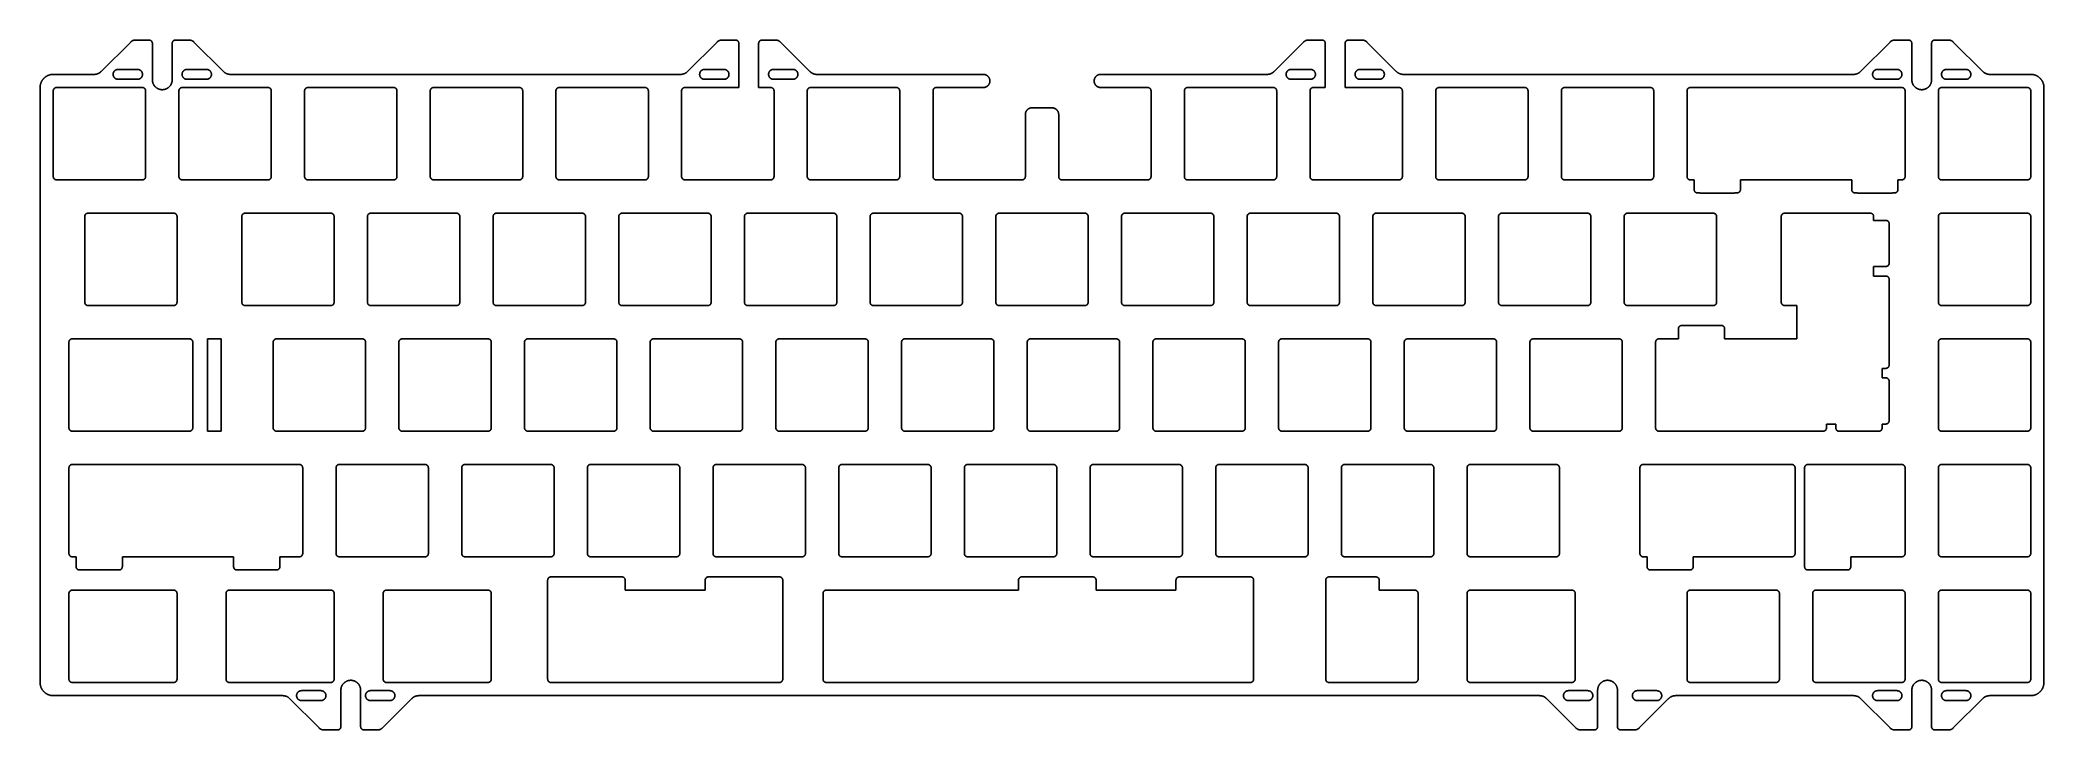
# Model space of a CAD drawing. Header units: millimetres. Extents: x -2014 to -1710, y 1046 to 1151.
import ezdxf

# ---------------------------------------------------------------- set-up
doc = ezdxf.new("R2010")
doc.units = ezdxf.units.MM
doc.layers.add('Layer 01', color=1, linetype='Continuous', true_color=0xff0000)

msp = doc.modelspace()

# ---------------------------------------------------------------- linework, layer by layer
at = {"layer": 'Layer 01', "color": 0}
for p, q in [((-1988.38, 1105.71), (-1986.3, 1105.71)), ((-1988.38, 1091.73), (-1988.38, 1105.71)), ((-1986.3, 1105.71), (-1986.3, 1091.73)), ((-1986.3, 1091.73), (-1988.38, 1091.73))]:
    msp.add_line(p, q, dxfattribs=at)
at = {"layer": 'Layer 01', "color": 254, "true_color": 0xcad1ee}
for points in [[(-2004.49, 1146.25), (-2000.02, 1150.71)], [(-2000.02, 1150.71), (-2000, 1150.73), (-1999.99, 1150.75), (-1999.97, 1150.76), (-1999.95, 1150.78), (-1999.93, 1150.79), (-1999.91, 1150.81), (-1999.89, 1150.82), (-1999.87, 1150.84), (-1999.85, 1150.85), (-1999.83, 1150.86), (-1999.81, 1150.88), (-1999.78, 1150.89), (-1999.76, 1150.9), (-1999.74, 1150.91), (-1999.72, 1150.92), (-1999.7, 1150.93), (-1999.67, 1150.94), (-1999.65, 1150.95), (-1999.63, 1150.95), (-1999.6, 1150.96), (-1999.58, 1150.97), (-1999.56, 1150.98), (-1999.53, 1150.98), (-1999.51, 1150.99), (-1999.48, 1150.99), (-1999.46, 1150.99), (-1999.44, 1151), (-1999.41, 1151), (-1999.39, 1151), (-1999.36, 1151), (-1999.34, 1151.01), (-1999.31, 1151.01)], [(-1999.31, 1151.01), (-1997.23, 1151.01)], [(-1997.23, 1151.01), (-1997.22, 1151.01), (-1997.2, 1151.01), (-1997.19, 1151), (-1997.18, 1151), (-1997.17, 1151), (-1997.15, 1151), (-1997.14, 1151), (-1997.13, 1151), (-1997.12, 1150.99), (-1997.11, 1150.99), (-1997.09, 1150.99), (-1997.08, 1150.98), (-1997.07, 1150.98), (-1997.06, 1150.98), (-1997.05, 1150.97), (-1997.04, 1150.97), (-1997.03, 1150.96), (-1997.01, 1150.96), (-1997, 1150.95), (-1996.99, 1150.95), (-1996.98, 1150.94), (-1996.97, 1150.94), (-1996.96, 1150.93), (-1996.95, 1150.92), (-1996.94, 1150.92), (-1996.93, 1150.91), (-1996.92, 1150.9), (-1996.91, 1150.89), (-1996.9, 1150.88), (-1996.89, 1150.88), (-1996.88, 1150.87), (-1996.87, 1150.86), (-1996.87, 1150.85), (-1996.86, 1150.84), (-1996.85, 1150.83), (-1996.84, 1150.82), (-1996.83, 1150.81), (-1996.83, 1150.8), (-1996.82, 1150.79), (-1996.81, 1150.78), (-1996.81, 1150.77), (-1996.8, 1150.76), (-1996.79, 1150.75), (-1996.79, 1150.74), (-1996.78, 1150.73), (-1996.78, 1150.72), (-1996.77, 1150.71), (-1996.77, 1150.7), (-1996.76, 1150.69), (-1996.76, 1150.67), (-1996.75, 1150.66), (-1996.75, 1150.65), (-1996.75, 1150.64), (-1996.74, 1150.63), (-1996.74, 1150.62), (-1996.74, 1150.6), (-1996.74, 1150.59), (-1996.73, 1150.58), (-1996.73, 1150.57), (-1996.73, 1150.56), (-1996.73, 1150.54), (-1996.73, 1150.53), (-1996.73, 1150.52), (-1996.73, 1150.51)], [(-1996.73, 1150.51), (-1996.73, 1144.98)], [(-1993.73, 1150.51), (-1993.73, 1150.52), (-1993.73, 1150.53), (-1993.73, 1150.54), (-1993.73, 1150.55), (-1993.72, 1150.57), (-1993.72, 1150.58), (-1993.72, 1150.59), (-1993.72, 1150.6), (-1993.72, 1150.62), (-1993.71, 1150.63), (-1993.71, 1150.64), (-1993.71, 1150.65), (-1993.7, 1150.66), (-1993.7, 1150.67), (-1993.69, 1150.69), (-1993.69, 1150.7), (-1993.69, 1150.71), (-1993.68, 1150.72), (-1993.67, 1150.73), (-1993.67, 1150.74), (-1993.66, 1150.75), (-1993.66, 1150.76), (-1993.65, 1150.77), (-1993.64, 1150.78), (-1993.64, 1150.79), (-1993.63, 1150.8), (-1993.62, 1150.81), (-1993.61, 1150.82), (-1993.61, 1150.83), (-1993.6, 1150.84), (-1993.59, 1150.85), (-1993.58, 1150.86), (-1993.57, 1150.87), (-1993.56, 1150.88), (-1993.55, 1150.88), (-1993.55, 1150.89), (-1993.54, 1150.9), (-1993.53, 1150.91), (-1993.52, 1150.91), (-1993.51, 1150.92), (-1993.5, 1150.93), (-1993.49, 1150.93), (-1993.47, 1150.94), (-1993.46, 1150.95), (-1993.45, 1150.95), (-1993.44, 1150.96), (-1993.43, 1150.96), (-1993.42, 1150.97), (-1993.41, 1150.97), (-1993.4, 1150.98), (-1993.39, 1150.98), (-1993.37, 1150.98), (-1993.36, 1150.99), (-1993.35, 1150.99), (-1993.34, 1150.99), (-1993.33, 1151), (-1993.31, 1151), (-1993.3, 1151), (-1993.29, 1151), (-1993.28, 1151), (-1993.27, 1151), (-1993.25, 1151.01), (-1993.24, 1151.01), (-1993.23, 1151.01)], [(-1993.73, 1144.98), (-1993.73, 1150.51)], [(-1993.23, 1151.01), (-1991.14, 1151.01)], [(-1991.14, 1151.01), (-1991.12, 1151.01), (-1991.09, 1151), (-1991.07, 1151), (-1991.04, 1151), (-1991.02, 1151), (-1991, 1150.99), (-1990.97, 1150.99), (-1990.95, 1150.99), (-1990.92, 1150.98), (-1990.9, 1150.98), (-1990.88, 1150.97), (-1990.85, 1150.96), (-1990.83, 1150.95), (-1990.81, 1150.95), (-1990.78, 1150.94), (-1990.76, 1150.93), (-1990.74, 1150.92), (-1990.72, 1150.91), (-1990.69, 1150.9), (-1990.67, 1150.89), (-1990.65, 1150.88), (-1990.63, 1150.86), (-1990.61, 1150.85), (-1990.59, 1150.84), (-1990.57, 1150.82), (-1990.55, 1150.81), (-1990.53, 1150.79), (-1990.51, 1150.78), (-1990.49, 1150.76), (-1990.47, 1150.75), (-1990.45, 1150.73), (-1990.44, 1150.71)], [(-1990.44, 1150.71), (-1985.97, 1146.25)], [(-1915.59, 1146.25), (-1911.12, 1150.71)], [(-1911.12, 1150.71), (-1911.1, 1150.73), (-1911.09, 1150.75), (-1911.07, 1150.76), (-1911.05, 1150.78), (-1911.03, 1150.79), (-1911.01, 1150.81), (-1910.99, 1150.82), (-1910.97, 1150.84), (-1910.95, 1150.85), (-1910.93, 1150.86), (-1910.91, 1150.88), (-1910.88, 1150.89), (-1910.86, 1150.9), (-1910.84, 1150.91), (-1910.82, 1150.92), (-1910.8, 1150.93), (-1910.77, 1150.94), (-1910.75, 1150.95), (-1910.73, 1150.95), (-1910.7, 1150.96), (-1910.68, 1150.97), (-1910.66, 1150.98), (-1910.63, 1150.98), (-1910.61, 1150.99), (-1910.58, 1150.99), (-1910.56, 1150.99), (-1910.54, 1151), (-1910.51, 1151), (-1910.49, 1151), (-1910.46, 1151), (-1910.44, 1151.01), (-1910.41, 1151.01)], [(-1910.41, 1151.01), (-1908.33, 1151.01)], [(-1908.33, 1151.01), (-1908.32, 1151.01), (-1908.3, 1151.01), (-1908.29, 1151), (-1908.28, 1151), (-1908.27, 1151), (-1908.25, 1151), (-1908.24, 1151), (-1908.23, 1151), (-1908.22, 1150.99), (-1908.21, 1150.99), (-1908.19, 1150.99), (-1908.18, 1150.98), (-1908.17, 1150.98), (-1908.16, 1150.98), (-1908.15, 1150.97), (-1908.14, 1150.97), (-1908.13, 1150.96), (-1908.11, 1150.96), (-1908.1, 1150.95), (-1908.09, 1150.95), (-1908.08, 1150.94), (-1908.07, 1150.94), (-1908.06, 1150.93), (-1908.05, 1150.92), (-1908.04, 1150.92), (-1908.03, 1150.91), (-1908.02, 1150.9), (-1908.01, 1150.89), (-1908, 1150.88), (-1907.99, 1150.88), (-1907.98, 1150.87), (-1907.97, 1150.86), (-1907.97, 1150.85), (-1907.96, 1150.84), (-1907.95, 1150.83), (-1907.94, 1150.82), (-1907.93, 1150.81), (-1907.93, 1150.8), (-1907.92, 1150.79), (-1907.91, 1150.78), (-1907.91, 1150.77), (-1907.9, 1150.76), (-1907.89, 1150.75), (-1907.89, 1150.74), (-1907.88, 1150.73), (-1907.88, 1150.72), (-1907.87, 1150.71), (-1907.87, 1150.7), (-1907.86, 1150.69), (-1907.86, 1150.67), (-1907.85, 1150.66), (-1907.85, 1150.65), (-1907.85, 1150.64), (-1907.84, 1150.63), (-1907.84, 1150.62), (-1907.84, 1150.6), (-1907.84, 1150.59), (-1907.83, 1150.58), (-1907.83, 1150.57), (-1907.83, 1150.56), (-1907.83, 1150.54), (-1907.83, 1150.53), (-1907.83, 1150.52), (-1907.83, 1150.51)], [(-1907.83, 1150.51), (-1907.83, 1143.81)], [(-1904.83, 1150.51), (-1904.83, 1150.52), (-1904.83, 1150.53), (-1904.83, 1150.54), (-1904.83, 1150.55), (-1904.82, 1150.56), (-1904.82, 1150.58), (-1904.82, 1150.59), (-1904.82, 1150.6), (-1904.82, 1150.61), (-1904.81, 1150.62), (-1904.81, 1150.63), (-1904.81, 1150.64), (-1904.81, 1150.66), (-1904.8, 1150.67), (-1904.8, 1150.68), (-1904.79, 1150.69), (-1904.79, 1150.7), (-1904.78, 1150.71), (-1904.78, 1150.72), (-1904.77, 1150.74), (-1904.77, 1150.75), (-1904.76, 1150.76), (-1904.75, 1150.77), (-1904.75, 1150.78), (-1904.74, 1150.79), (-1904.73, 1150.8), (-1904.72, 1150.81), (-1904.72, 1150.82), (-1904.71, 1150.83), (-1904.7, 1150.84), (-1904.69, 1150.85), (-1904.68, 1150.86), (-1904.67, 1150.87), (-1904.66, 1150.88), (-1904.65, 1150.89), (-1904.64, 1150.89), (-1904.63, 1150.9), (-1904.62, 1150.91), (-1904.61, 1150.92), (-1904.6, 1150.92), (-1904.59, 1150.93), (-1904.58, 1150.94), (-1904.57, 1150.94), (-1904.56, 1150.95), (-1904.55, 1150.95), (-1904.54, 1150.96), (-1904.52, 1150.97), (-1904.51, 1150.97), (-1904.5, 1150.98), (-1904.49, 1150.98), (-1904.48, 1150.98), (-1904.47, 1150.99), (-1904.46, 1150.99), (-1904.45, 1150.99), (-1904.43, 1150.99), (-1904.42, 1151), (-1904.41, 1151), (-1904.4, 1151), (-1904.39, 1151), (-1904.38, 1151), (-1904.36, 1151), (-1904.35, 1151.01), (-1904.34, 1151.01), (-1904.33, 1151.01)], [(-1904.83, 1143.81), (-1904.83, 1150.51)], [(-1904.33, 1151.01), (-1902.24, 1151.01)], [(-1902.24, 1151.01), (-1902.22, 1151.01), (-1902.19, 1151), (-1902.17, 1151), (-1902.14, 1151), (-1902.12, 1151), (-1902.1, 1150.99), (-1902.07, 1150.99), (-1902.05, 1150.99), (-1902.02, 1150.98), (-1902, 1150.98), (-1901.98, 1150.97), (-1901.95, 1150.96), (-1901.93, 1150.95), (-1901.91, 1150.95), (-1901.88, 1150.94), (-1901.86, 1150.93), (-1901.84, 1150.92), (-1901.82, 1150.91), (-1901.79, 1150.9), (-1901.77, 1150.89), (-1901.75, 1150.88), (-1901.73, 1150.86), (-1901.71, 1150.85), (-1901.69, 1150.84), (-1901.67, 1150.82), (-1901.65, 1150.81), (-1901.63, 1150.79), (-1901.61, 1150.78), (-1901.59, 1150.76), (-1901.57, 1150.75), (-1901.55, 1150.73), (-1901.54, 1150.71)], [(-1901.54, 1150.71), (-1897.07, 1146.25)], [(-1826.69, 1146.25), (-1822.22, 1150.71)], [(-1822.22, 1150.71), (-1822.2, 1150.73), (-1822.19, 1150.75), (-1822.17, 1150.76), (-1822.15, 1150.78), (-1822.13, 1150.79), (-1822.11, 1150.81), (-1822.09, 1150.82), (-1822.07, 1150.84), (-1822.05, 1150.85), (-1822.03, 1150.86), (-1822.01, 1150.88), (-1821.98, 1150.89), (-1821.96, 1150.9), (-1821.94, 1150.91), (-1821.92, 1150.92), (-1821.9, 1150.93), (-1821.87, 1150.94), (-1821.85, 1150.95), (-1821.83, 1150.95), (-1821.8, 1150.96), (-1821.78, 1150.97), (-1821.76, 1150.98), (-1821.73, 1150.98), (-1821.71, 1150.99), (-1821.68, 1150.99), (-1821.66, 1150.99), (-1821.64, 1151), (-1821.61, 1151), (-1821.59, 1151), (-1821.56, 1151), (-1821.54, 1151.01), (-1821.51, 1151.01)], [(-1821.51, 1151.01), (-1819.43, 1151.01)], [(-1819.43, 1151.01), (-1819.42, 1151.01), (-1819.4, 1151.01), (-1819.39, 1151), (-1819.38, 1151), (-1819.37, 1151), (-1819.35, 1151), (-1819.34, 1151), (-1819.33, 1151), (-1819.32, 1150.99), (-1819.31, 1150.99), (-1819.29, 1150.99), (-1819.28, 1150.98), (-1819.27, 1150.98), (-1819.26, 1150.98), (-1819.25, 1150.97), (-1819.24, 1150.97), (-1819.23, 1150.96), (-1819.21, 1150.96), (-1819.2, 1150.95), (-1819.19, 1150.95), (-1819.18, 1150.94), (-1819.17, 1150.94), (-1819.16, 1150.93), (-1819.15, 1150.92), (-1819.14, 1150.92), (-1819.13, 1150.91), (-1819.12, 1150.9), (-1819.11, 1150.89), (-1819.1, 1150.88), (-1819.09, 1150.88), (-1819.08, 1150.87), (-1819.07, 1150.86), (-1819.07, 1150.85), (-1819.06, 1150.84), (-1819.05, 1150.83), (-1819.04, 1150.82), (-1819.03, 1150.81), (-1819.03, 1150.8), (-1819.02, 1150.79), (-1819.01, 1150.78), (-1819.01, 1150.77), (-1819, 1150.76), (-1818.99, 1150.75), (-1818.99, 1150.74), (-1818.98, 1150.73), (-1818.98, 1150.72), (-1818.97, 1150.71), (-1818.97, 1150.7), (-1818.96, 1150.69), (-1818.96, 1150.67), (-1818.95, 1150.66), (-1818.95, 1150.65), (-1818.95, 1150.64), (-1818.94, 1150.63), (-1818.94, 1150.62), (-1818.94, 1150.6), (-1818.94, 1150.59), (-1818.93, 1150.58), (-1818.93, 1150.57), (-1818.93, 1150.56), (-1818.93, 1150.54), (-1818.93, 1150.53), (-1818.93, 1150.52), (-1818.93, 1150.51)], [(-1818.93, 1150.51), (-1818.93, 1143.81)], [(-1815.93, 1150.51), (-1815.93, 1150.52), (-1815.93, 1150.53), (-1815.93, 1150.54), (-1815.93, 1150.55), (-1815.92, 1150.57), (-1815.92, 1150.58), (-1815.92, 1150.59), (-1815.92, 1150.6), (-1815.92, 1150.62), (-1815.91, 1150.63), (-1815.91, 1150.64), (-1815.91, 1150.65), (-1815.9, 1150.66), (-1815.9, 1150.67), (-1815.89, 1150.69), (-1815.89, 1150.7), (-1815.89, 1150.71), (-1815.88, 1150.72), (-1815.87, 1150.73), (-1815.87, 1150.74), (-1815.86, 1150.75), (-1815.86, 1150.76), (-1815.85, 1150.77), (-1815.84, 1150.78), (-1815.84, 1150.79), (-1815.83, 1150.8), (-1815.82, 1150.81), (-1815.81, 1150.82), (-1815.81, 1150.83), (-1815.8, 1150.84), (-1815.79, 1150.85), (-1815.78, 1150.86), (-1815.77, 1150.87), (-1815.76, 1150.88), (-1815.75, 1150.88), (-1815.75, 1150.89), (-1815.74, 1150.9), (-1815.73, 1150.91), (-1815.72, 1150.91), (-1815.71, 1150.92), (-1815.7, 1150.93), (-1815.69, 1150.93), (-1815.67, 1150.94), (-1815.66, 1150.95), (-1815.65, 1150.95), (-1815.64, 1150.96), (-1815.63, 1150.96), (-1815.62, 1150.97), (-1815.61, 1150.97), (-1815.6, 1150.98), (-1815.58, 1150.98), (-1815.57, 1150.98), (-1815.56, 1150.99), (-1815.55, 1150.99), (-1815.54, 1150.99), (-1815.53, 1151), (-1815.51, 1151), (-1815.5, 1151), (-1815.49, 1151), (-1815.48, 1151), (-1815.47, 1151), (-1815.45, 1151.01), (-1815.44, 1151.01), (-1815.43, 1151.01)], [(-1815.93, 1143.81), (-1815.93, 1150.51)], [(-1815.43, 1151.01), (-1813.34, 1151.01)], [(-1813.34, 1151.01), (-1813.32, 1151.01), (-1813.29, 1151), (-1813.27, 1151), (-1813.24, 1151), (-1813.22, 1151), (-1813.2, 1150.99), (-1813.17, 1150.99), (-1813.15, 1150.99), (-1813.12, 1150.98), (-1813.1, 1150.98), (-1813.08, 1150.97), (-1813.05, 1150.96), (-1813.03, 1150.95), (-1813.01, 1150.95), (-1812.98, 1150.94), (-1812.96, 1150.93), (-1812.94, 1150.92), (-1812.92, 1150.91), (-1812.89, 1150.9), (-1812.87, 1150.89), (-1812.85, 1150.88), (-1812.83, 1150.86), (-1812.81, 1150.85), (-1812.79, 1150.84), (-1812.77, 1150.82), (-1812.75, 1150.81), (-1812.73, 1150.79), (-1812.71, 1150.78), (-1812.69, 1150.76), (-1812.67, 1150.75), (-1812.65, 1150.73), (-1812.64, 1150.71)], [(-1812.64, 1150.71), (-1808.17, 1146.25)], [(-1737.79, 1146.25), (-1733.32, 1150.71)], [(-1733.32, 1150.71), (-1733.3, 1150.73), (-1733.29, 1150.75), (-1733.27, 1150.76), (-1733.25, 1150.78), (-1733.23, 1150.79), (-1733.21, 1150.81), (-1733.19, 1150.82), (-1733.17, 1150.84), (-1733.15, 1150.85), (-1733.13, 1150.86), (-1733.11, 1150.88), (-1733.08, 1150.89), (-1733.06, 1150.9), (-1733.04, 1150.91), (-1733.02, 1150.92), (-1733, 1150.93), (-1732.97, 1150.94), (-1732.95, 1150.95), (-1732.93, 1150.95), (-1732.9, 1150.96), (-1732.88, 1150.97), (-1732.86, 1150.98), (-1732.83, 1150.98), (-1732.81, 1150.99), (-1732.78, 1150.99), (-1732.76, 1150.99), (-1732.74, 1151), (-1732.71, 1151), (-1732.69, 1151), (-1732.66, 1151), (-1732.64, 1151.01), (-1732.61, 1151.01)], [(-1732.61, 1151.01), (-1730.53, 1151.01)], [(-1730.53, 1151.01), (-1730.52, 1151.01), (-1730.5, 1151.01), (-1730.49, 1151), (-1730.48, 1151), (-1730.47, 1151), (-1730.45, 1151), (-1730.44, 1151), (-1730.43, 1151), (-1730.42, 1150.99), (-1730.41, 1150.99), (-1730.39, 1150.99), (-1730.38, 1150.98), (-1730.37, 1150.98), (-1730.36, 1150.98), (-1730.35, 1150.97), (-1730.34, 1150.97), (-1730.33, 1150.96), (-1730.31, 1150.96), (-1730.3, 1150.95), (-1730.29, 1150.95), (-1730.28, 1150.94), (-1730.27, 1150.94), (-1730.26, 1150.93), (-1730.25, 1150.92), (-1730.24, 1150.92), (-1730.23, 1150.91), (-1730.22, 1150.9), (-1730.21, 1150.89), (-1730.2, 1150.88), (-1730.19, 1150.88), (-1730.18, 1150.87), (-1730.17, 1150.86), (-1730.17, 1150.85), (-1730.16, 1150.84), (-1730.15, 1150.83), (-1730.14, 1150.82), (-1730.13, 1150.81), (-1730.13, 1150.8), (-1730.12, 1150.79), (-1730.11, 1150.78), (-1730.11, 1150.77), (-1730.1, 1150.76), (-1730.09, 1150.75), (-1730.09, 1150.74), (-1730.08, 1150.73), (-1730.08, 1150.72), (-1730.07, 1150.71), (-1730.07, 1150.7), (-1730.06, 1150.69), (-1730.06, 1150.67), (-1730.05, 1150.66), (-1730.05, 1150.65), (-1730.05, 1150.64), (-1730.04, 1150.63), (-1730.04, 1150.62), (-1730.04, 1150.6), (-1730.04, 1150.59), (-1730.03, 1150.58), (-1730.03, 1150.57), (-1730.03, 1150.56), (-1730.03, 1150.54), (-1730.03, 1150.53), (-1730.03, 1150.52), (-1730.03, 1150.51)], [(-1730.03, 1150.51), (-1730.03, 1144.98)], [(-1727.03, 1150.51), (-1727.03, 1150.52), (-1727.03, 1150.53), (-1727.03, 1150.54), (-1727.03, 1150.55), (-1727.02, 1150.56), (-1727.02, 1150.58), (-1727.02, 1150.59), (-1727.02, 1150.6), (-1727.02, 1150.61), (-1727.01, 1150.62), (-1727.01, 1150.63), (-1727.01, 1150.64), (-1727.01, 1150.66), (-1727, 1150.67), (-1727, 1150.68), (-1726.99, 1150.69), (-1726.99, 1150.7), (-1726.98, 1150.71), (-1726.98, 1150.72), (-1726.97, 1150.74), (-1726.97, 1150.75), (-1726.96, 1150.76), (-1726.95, 1150.77), (-1726.95, 1150.78), (-1726.94, 1150.79), (-1726.93, 1150.8), (-1726.92, 1150.81), (-1726.92, 1150.82), (-1726.91, 1150.83), (-1726.9, 1150.84), (-1726.89, 1150.85), (-1726.88, 1150.86), (-1726.87, 1150.87), (-1726.86, 1150.88), (-1726.85, 1150.89), (-1726.84, 1150.89), (-1726.83, 1150.9), (-1726.82, 1150.91), (-1726.81, 1150.92), (-1726.8, 1150.92), (-1726.79, 1150.93), (-1726.78, 1150.94), (-1726.77, 1150.94), (-1726.76, 1150.95), (-1726.75, 1150.95), (-1726.74, 1150.96), (-1726.72, 1150.97), (-1726.71, 1150.97), (-1726.7, 1150.98), (-1726.69, 1150.98), (-1726.68, 1150.98), (-1726.67, 1150.99), (-1726.66, 1150.99), (-1726.65, 1150.99), (-1726.63, 1150.99), (-1726.62, 1151), (-1726.61, 1151), (-1726.6, 1151), (-1726.59, 1151), (-1726.58, 1151), (-1726.56, 1151), (-1726.55, 1151.01), (-1726.54, 1151.01), (-1726.53, 1151.01)], [(-1727.03, 1144.98), (-1727.03, 1150.51)], [(-1726.53, 1151.01), (-1724.44, 1151.01)], [(-1724.44, 1151.01), (-1724.42, 1151.01), (-1724.39, 1151), (-1724.37, 1151), (-1724.34, 1151), (-1724.32, 1151), (-1724.3, 1150.99), (-1724.27, 1150.99), (-1724.25, 1150.99), (-1724.22, 1150.98), (-1724.2, 1150.98), (-1724.18, 1150.97), (-1724.15, 1150.96), (-1724.13, 1150.95), (-1724.11, 1150.95), (-1724.08, 1150.94), (-1724.06, 1150.93), (-1724.04, 1150.92), (-1724.02, 1150.91), (-1723.99, 1150.9), (-1723.97, 1150.89), (-1723.95, 1150.88), (-1723.93, 1150.86), (-1723.91, 1150.85), (-1723.89, 1150.84), (-1723.87, 1150.82), (-1723.85, 1150.81), (-1723.83, 1150.79), (-1723.81, 1150.78), (-1723.79, 1150.76), (-1723.77, 1150.75), (-1723.75, 1150.73), (-1723.74, 1150.71)], [(-1723.74, 1150.71), (-1719.27, 1146.25)], [(-2013.75, 1143.81), (-2013.75, 1143.85), (-2013.75, 1143.9), (-2013.75, 1143.95), (-2013.74, 1144), (-2013.74, 1144.05), (-2013.73, 1144.1), (-2013.72, 1144.15), (-2013.71, 1144.2), (-2013.7, 1144.24), (-2013.69, 1144.29), (-2013.68, 1144.34), (-2013.67, 1144.39), (-2013.65, 1144.43), (-2013.64, 1144.48), (-2013.62, 1144.53), (-2013.6, 1144.57), (-2013.58, 1144.62), (-2013.56, 1144.66), (-2013.54, 1144.71), (-2013.52, 1144.75), (-2013.49, 1144.79), (-2013.47, 1144.83), (-2013.44, 1144.88), (-2013.42, 1144.92), (-2013.39, 1144.96), (-2013.36, 1145), (-2013.33, 1145.04), (-2013.3, 1145.07), (-2013.27, 1145.11), (-2013.23, 1145.15), (-2013.2, 1145.18), (-2013.17, 1145.22), (-2013.13, 1145.25), (-2013.1, 1145.29), (-2013.06, 1145.32), (-2013.02, 1145.35), (-2012.98, 1145.38), (-2012.94, 1145.41), (-2012.9, 1145.44), (-2012.86, 1145.47), (-2012.82, 1145.5), (-2012.78, 1145.52), (-2012.74, 1145.55), (-2012.7, 1145.57), (-2012.65, 1145.59), (-2012.61, 1145.61), (-2012.56, 1145.63), (-2012.52, 1145.65), (-2012.47, 1145.67), (-2012.43, 1145.69), (-2012.38, 1145.7), (-2012.33, 1145.72), (-2012.29, 1145.73), (-2012.24, 1145.75), (-2012.19, 1145.76), (-2012.14, 1145.77), (-2012.09, 1145.78), (-2012.05, 1145.78), (-2012, 1145.79), (-2011.95, 1145.8), (-2011.9, 1145.8), (-2011.85, 1145.8), (-2011.8, 1145.81), (-2011.75, 1145.81)], [(-2011.75, 1145.81), (-2005.55, 1145.81)], [(-2005.55, 1145.81), (-2005.51, 1145.81), (-2005.48, 1145.81), (-2005.44, 1145.81), (-2005.4, 1145.81), (-2005.37, 1145.82), (-2005.33, 1145.82), (-2005.29, 1145.83), (-2005.26, 1145.83), (-2005.22, 1145.84), (-2005.19, 1145.85), (-2005.15, 1145.86), (-2005.11, 1145.87), (-2005.08, 1145.88), (-2005.04, 1145.89), (-2005.01, 1145.91), (-2004.98, 1145.92), (-2004.94, 1145.93), (-2004.91, 1145.95), (-2004.87, 1145.97), (-2004.84, 1145.98), (-2004.81, 1146), (-2004.78, 1146.02), (-2004.75, 1146.04), (-2004.72, 1146.06), (-2004.69, 1146.08), (-2004.66, 1146.1), (-2004.63, 1146.12), (-2004.6, 1146.15), (-2004.57, 1146.17), (-2004.54, 1146.19), (-2004.52, 1146.22), (-2004.49, 1146.25)], [(-2001.93, 1146.56), (-2001.95, 1146.56), (-2001.97, 1146.55), (-2001.98, 1146.55), (-2002, 1146.55), (-2002.02, 1146.55), (-2002.04, 1146.55), (-2002.06, 1146.54), (-2002.07, 1146.54), (-2002.09, 1146.54), (-2002.11, 1146.53), (-2002.13, 1146.53), (-2002.15, 1146.52), (-2002.16, 1146.52), (-2002.18, 1146.51), (-2002.2, 1146.51), (-2002.22, 1146.5), (-2002.23, 1146.49), (-2002.25, 1146.48), (-2002.26, 1146.48), (-2002.28, 1146.47), (-2002.3, 1146.46), (-2002.31, 1146.45), (-2002.33, 1146.44), (-2002.34, 1146.43), (-2002.36, 1146.42), (-2002.37, 1146.41), (-2002.39, 1146.4), (-2002.4, 1146.39), (-2002.42, 1146.37), (-2002.43, 1146.36), (-2002.45, 1146.35), (-2002.46, 1146.34), (-2002.47, 1146.32), (-2002.48, 1146.31), (-2002.5, 1146.3), (-2002.51, 1146.28), (-2002.52, 1146.27), (-2002.53, 1146.25), (-2002.54, 1146.24), (-2002.55, 1146.22), (-2002.56, 1146.21), (-2002.57, 1146.19), (-2002.58, 1146.18), (-2002.59, 1146.16), (-2002.6, 1146.14), (-2002.61, 1146.13), (-2002.61, 1146.11), (-2002.62, 1146.09), (-2002.63, 1146.08), (-2002.63, 1146.06), (-2002.64, 1146.04), (-2002.65, 1146.02), (-2002.65, 1146.01), (-2002.66, 1145.99), (-2002.66, 1145.97), (-2002.66, 1145.95), (-2002.67, 1145.93), (-2002.67, 1145.92), (-2002.67, 1145.9), (-2002.67, 1145.88), (-2002.68, 1145.86), (-2002.68, 1145.84), (-2002.68, 1145.82), (-2002.68, 1145.81)], [(-2002.68, 1145.81), (-2002.68, 1145.79), (-2002.68, 1145.77), (-2002.68, 1145.75), (-2002.67, 1145.73), (-2002.67, 1145.71), (-2002.67, 1145.7), (-2002.67, 1145.68), (-2002.66, 1145.66), (-2002.66, 1145.64), (-2002.66, 1145.62), (-2002.65, 1145.61), (-2002.65, 1145.59), (-2002.64, 1145.57), (-2002.63, 1145.55), (-2002.63, 1145.54), (-2002.62, 1145.52), (-2002.61, 1145.5), (-2002.61, 1145.49), (-2002.6, 1145.47), (-2002.59, 1145.45), (-2002.58, 1145.44), (-2002.57, 1145.42), (-2002.56, 1145.41), (-2002.55, 1145.39), (-2002.54, 1145.37), (-2002.53, 1145.36), (-2002.52, 1145.34), (-2002.51, 1145.33), (-2002.5, 1145.32), (-2002.48, 1145.3), (-2002.47, 1145.29), (-2002.46, 1145.28), (-2002.45, 1145.26), (-2002.43, 1145.25), (-2002.42, 1145.24), (-2002.4, 1145.23), (-2002.39, 1145.21), (-2002.37, 1145.2), (-2002.36, 1145.19), (-2002.34, 1145.18), (-2002.33, 1145.17), (-2002.31, 1145.16), (-2002.3, 1145.15), (-2002.28, 1145.14), (-2002.27, 1145.14), (-2002.25, 1145.13), (-2002.23, 1145.12), (-2002.22, 1145.11), (-2002.2, 1145.11), (-2002.18, 1145.1), (-2002.16, 1145.09), (-2002.15, 1145.09), (-2002.13, 1145.08), (-2002.11, 1145.08), (-2002.09, 1145.07), (-2002.07, 1145.07), (-2002.06, 1145.07), (-2002.04, 1145.06), (-2002.02, 1145.06), (-2002, 1145.06), (-2001.98, 1145.06), (-2001.97, 1145.06), (-2001.95, 1145.06), (-2001.93, 1145.06)], [(-1998.98, 1146.56), (-2001.93, 1146.56)], [(-1998.23, 1145.81), (-1998.23, 1145.82), (-1998.23, 1145.84), (-1998.23, 1145.86), (-1998.23, 1145.88), (-1998.23, 1145.89), (-1998.24, 1145.91), (-1998.24, 1145.93), (-1998.24, 1145.95), (-1998.24, 1145.96), (-1998.25, 1145.98), (-1998.25, 1146), (-1998.26, 1146.01), (-1998.26, 1146.03), (-1998.27, 1146.05), (-1998.27, 1146.06), (-1998.28, 1146.08), (-1998.29, 1146.1), (-1998.3, 1146.12), (-1998.3, 1146.13), (-1998.31, 1146.15), (-1998.32, 1146.17), (-1998.33, 1146.19), (-1998.34, 1146.2), (-1998.35, 1146.22), (-1998.36, 1146.23), (-1998.37, 1146.25), (-1998.38, 1146.26), (-1998.4, 1146.28), (-1998.41, 1146.29), (-1998.42, 1146.31), (-1998.43, 1146.32), (-1998.45, 1146.34), (-1998.46, 1146.35), (-1998.48, 1146.36), (-1998.49, 1146.38), (-1998.5, 1146.39), (-1998.52, 1146.4), (-1998.53, 1146.41), (-1998.55, 1146.42), (-1998.57, 1146.43), (-1998.58, 1146.44), (-1998.6, 1146.45), (-1998.61, 1146.46), (-1998.63, 1146.47), (-1998.65, 1146.48), (-1998.67, 1146.49), (-1998.68, 1146.5), (-1998.7, 1146.5), (-1998.72, 1146.51), (-1998.74, 1146.52), (-1998.75, 1146.52), (-1998.77, 1146.53), (-1998.79, 1146.53), (-1998.8, 1146.54), (-1998.82, 1146.54), (-1998.84, 1146.54), (-1998.85, 1146.55), (-1998.87, 1146.55), (-1998.89, 1146.55), (-1998.91, 1146.55), (-1998.92, 1146.55), (-1998.94, 1146.55), (-1998.96, 1146.56), (-1998.98, 1146.56)], [(-1998.98, 1145.06), (-1998.96, 1145.06), (-1998.94, 1145.06), (-1998.92, 1145.06), (-1998.9, 1145.06), (-1998.89, 1145.06), (-1998.87, 1145.06), (-1998.85, 1145.07), (-1998.83, 1145.07), (-1998.81, 1145.07), (-1998.8, 1145.08), (-1998.78, 1145.08), (-1998.76, 1145.09), (-1998.74, 1145.09), (-1998.73, 1145.1), (-1998.71, 1145.11), (-1998.69, 1145.11), (-1998.67, 1145.12), (-1998.66, 1145.13), (-1998.64, 1145.14), (-1998.62, 1145.14), (-1998.61, 1145.15), (-1998.59, 1145.16), (-1998.58, 1145.17), (-1998.56, 1145.18), (-1998.55, 1145.19), (-1998.53, 1145.2), (-1998.52, 1145.21), (-1998.5, 1145.23), (-1998.49, 1145.24), (-1998.47, 1145.25), (-1998.46, 1145.26), (-1998.45, 1145.28), (-1998.43, 1145.29), (-1998.42, 1145.3), (-1998.41, 1145.32), (-1998.4, 1145.33), (-1998.39, 1145.34), (-1998.38, 1145.36), (-1998.36, 1145.37), (-1998.35, 1145.39), (-1998.34, 1145.4), (-1998.33, 1145.42), (-1998.33, 1145.44), (-1998.32, 1145.45), (-1998.31, 1145.47), (-1998.3, 1145.48), (-1998.29, 1145.5), (-1998.29, 1145.52), (-1998.28, 1145.54), (-1998.27, 1145.55), (-1998.27, 1145.57), (-1998.26, 1145.59), (-1998.25, 1145.61), (-1998.25, 1145.62), (-1998.25, 1145.64), (-1998.24, 1145.66), (-1998.24, 1145.68), (-1998.24, 1145.7), (-1998.23, 1145.71), (-1998.23, 1145.73), (-1998.23, 1145.75), (-1998.23, 1145.77), (-1998.23, 1145.79), (-1998.23, 1145.81)], [(-1991.48, 1146.56), (-1991.5, 1146.56), (-1991.51, 1146.55), (-1991.53, 1146.55), (-1991.55, 1146.55), (-1991.57, 1146.55), (-1991.58, 1146.55), (-1991.6, 1146.55), (-1991.62, 1146.54), (-1991.64, 1146.54), (-1991.65, 1146.54), (-1991.67, 1146.53), (-1991.69, 1146.53), (-1991.7, 1146.52), (-1991.72, 1146.52), (-1991.74, 1146.51), (-1991.75, 1146.5), (-1991.77, 1146.5), (-1991.79, 1146.49), (-1991.81, 1146.48), (-1991.82, 1146.47), (-1991.84, 1146.46), (-1991.86, 1146.45), (-1991.87, 1146.44), (-1991.89, 1146.43), (-1991.91, 1146.42), (-1991.92, 1146.41), (-1991.94, 1146.4), (-1991.95, 1146.39), (-1991.97, 1146.38), (-1991.98, 1146.36), (-1991.99, 1146.35), (-1992.01, 1146.34), (-1992.02, 1146.32), (-1992.03, 1146.31), (-1992.05, 1146.29), (-1992.06, 1146.28), (-1992.07, 1146.26), (-1992.08, 1146.25), (-1992.09, 1146.23), (-1992.1, 1146.22), (-1992.12, 1146.2), (-1992.12, 1146.19), (-1992.13, 1146.17), (-1992.14, 1146.15), (-1992.15, 1146.13), (-1992.16, 1146.12), (-1992.17, 1146.1), (-1992.18, 1146.08), (-1992.18, 1146.07), (-1992.19, 1146.05), (-1992.19, 1146.03), (-1992.2, 1146.01), (-1992.2, 1146), (-1992.21, 1145.98), (-1992.21, 1145.96), (-1992.21, 1145.95), (-1992.22, 1145.93), (-1992.22, 1145.91), (-1992.22, 1145.89), (-1992.22, 1145.88), (-1992.23, 1145.86), (-1992.23, 1145.84), (-1992.23, 1145.82), (-1992.23, 1145.81)], [(-1992.23, 1145.81), (-1992.23, 1145.79), (-1992.23, 1145.77), (-1992.23, 1145.75), (-1992.22, 1145.74), (-1992.22, 1145.72), (-1992.22, 1145.7), (-1992.22, 1145.68), (-1992.21, 1145.67), (-1992.21, 1145.65), (-1992.21, 1145.63), (-1992.2, 1145.61), (-1992.2, 1145.6), (-1992.19, 1145.58), (-1992.19, 1145.56), (-1992.18, 1145.55), (-1992.18, 1145.53), (-1992.17, 1145.51), (-1992.16, 1145.49), (-1992.15, 1145.48), (-1992.14, 1145.46), (-1992.13, 1145.44), (-1992.13, 1145.43), (-1992.12, 1145.41), (-1992.1, 1145.39), (-1992.09, 1145.38), (-1992.08, 1145.36), (-1992.07, 1145.35), (-1992.06, 1145.33), (-1992.05, 1145.32), (-1992.03, 1145.3), (-1992.02, 1145.29), (-1992.01, 1145.28), (-1991.99, 1145.26), (-1991.98, 1145.25), (-1991.97, 1145.24), (-1991.95, 1145.22), (-1991.94, 1145.21), (-1991.92, 1145.2), (-1991.91, 1145.19), (-1991.89, 1145.18), (-1991.87, 1145.17), (-1991.86, 1145.16), (-1991.84, 1145.15), (-1991.82, 1145.14), (-1991.81, 1145.13), (-1991.79, 1145.12), (-1991.77, 1145.12), (-1991.75, 1145.11), (-1991.74, 1145.1), (-1991.72, 1145.1), (-1991.7, 1145.09), (-1991.69, 1145.09), (-1991.67, 1145.08), (-1991.65, 1145.08), (-1991.64, 1145.07), (-1991.62, 1145.07), (-1991.6, 1145.07), (-1991.58, 1145.06), (-1991.57, 1145.06), (-1991.55, 1145.06), (-1991.53, 1145.06), (-1991.51, 1145.06), (-1991.5, 1145.06), (-1991.48, 1145.06)], [(-1988.53, 1146.56), (-1991.48, 1146.56)], [(-1987.78, 1145.81), (-1987.78, 1145.82), (-1987.78, 1145.84), (-1987.78, 1145.86), (-1987.78, 1145.88), (-1987.78, 1145.89), (-1987.79, 1145.91), (-1987.79, 1145.93), (-1987.79, 1145.95), (-1987.79, 1145.96), (-1987.8, 1145.98), (-1987.8, 1146), (-1987.81, 1146.01), (-1987.81, 1146.03), (-1987.82, 1146.05), (-1987.82, 1146.06), (-1987.83, 1146.08), (-1987.84, 1146.1), (-1987.85, 1146.12), (-1987.85, 1146.13), (-1987.86, 1146.15), (-1987.87, 1146.17), (-1987.88, 1146.19), (-1987.89, 1146.2), (-1987.9, 1146.22), (-1987.91, 1146.23), (-1987.92, 1146.25), (-1987.93, 1146.26), (-1987.95, 1146.28), (-1987.96, 1146.29), (-1987.97, 1146.31), (-1987.98, 1146.32), (-1988, 1146.34), (-1988.01, 1146.35), (-1988.03, 1146.36), (-1988.04, 1146.38), (-1988.05, 1146.39), (-1988.07, 1146.4), (-1988.08, 1146.41), (-1988.1, 1146.42), (-1988.12, 1146.43), (-1988.13, 1146.44), (-1988.15, 1146.45), (-1988.16, 1146.46), (-1988.18, 1146.47), (-1988.2, 1146.48), (-1988.22, 1146.49), (-1988.23, 1146.5), (-1988.25, 1146.5), (-1988.27, 1146.51), (-1988.29, 1146.52), (-1988.3, 1146.52), (-1988.32, 1146.53), (-1988.34, 1146.53), (-1988.35, 1146.54), (-1988.37, 1146.54), (-1988.39, 1146.54), (-1988.4, 1146.55), (-1988.42, 1146.55), (-1988.44, 1146.55), (-1988.46, 1146.55), (-1988.47, 1146.55), (-1988.49, 1146.55), (-1988.51, 1146.56), (-1988.53, 1146.56)], [(-1988.53, 1145.06), (-1988.51, 1145.06), (-1988.49, 1145.06), (-1988.47, 1145.06), (-1988.46, 1145.06), (-1988.44, 1145.06), (-1988.42, 1145.06), (-1988.4, 1145.07), (-1988.39, 1145.07), (-1988.37, 1145.07), (-1988.35, 1145.08), (-1988.34, 1145.08), (-1988.32, 1145.09), (-1988.3, 1145.09), (-1988.29, 1145.1), (-1988.27, 1145.1), (-1988.25, 1145.11), (-1988.23, 1145.12), (-1988.22, 1145.12), (-1988.2, 1145.13), (-1988.18, 1145.14), (-1988.17, 1145.15), (-1988.15, 1145.16), (-1988.13, 1145.17), (-1988.12, 1145.18), (-1988.1, 1145.19), (-1988.08, 1145.2), (-1988.07, 1145.21), (-1988.05, 1145.22), (-1988.04, 1145.24), (-1988.03, 1145.25), (-1988.01, 1145.26), (-1988, 1145.28), (-1987.98, 1145.29), (-1987.97, 1145.3), (-1987.96, 1145.32), (-1987.95, 1145.33), (-1987.93, 1145.35), (-1987.92, 1145.36), (-1987.91, 1145.38), (-1987.9, 1145.39), (-1987.89, 1145.41), (-1987.88, 1145.43), (-1987.87, 1145.44), (-1987.86, 1145.46), (-1987.85, 1145.48), (-1987.85, 1145.49), (-1987.84, 1145.51), (-1987.83, 1145.53), (-1987.82, 1145.55), (-1987.82, 1145.56), (-1987.81, 1145.58), (-1987.81, 1145.6), (-1987.8, 1145.61), (-1987.8, 1145.63), (-1987.79, 1145.65), (-1987.79, 1145.67), (-1987.79, 1145.68), (-1987.79, 1145.7), (-1987.78, 1145.72), (-1987.78, 1145.73), (-1987.78, 1145.75), (-1987.78, 1145.77), (-1987.78, 1145.79), (-1987.78, 1145.81)], [(-1985.97, 1146.25), (-1985.94, 1146.22), (-1985.91, 1146.19), (-1985.89, 1146.17), (-1985.86, 1146.15), (-1985.83, 1146.12), (-1985.8, 1146.1), (-1985.77, 1146.08), (-1985.74, 1146.06), (-1985.71, 1146.04), (-1985.68, 1146.02), (-1985.65, 1146), (-1985.61, 1145.98), (-1985.58, 1145.97), (-1985.55, 1145.95), (-1985.51, 1145.93), (-1985.48, 1145.92), (-1985.45, 1145.91), (-1985.41, 1145.89), (-1985.38, 1145.88), (-1985.34, 1145.87), (-1985.31, 1145.86), (-1985.27, 1145.85), (-1985.24, 1145.84), (-1985.2, 1145.83), (-1985.16, 1145.83), (-1985.13, 1145.82), (-1985.09, 1145.82), (-1985.05, 1145.81), (-1985.02, 1145.81), (-1984.98, 1145.81), (-1984.94, 1145.81), (-1984.91, 1145.81)], [(-1984.91, 1145.81), (-1916.65, 1145.81)], [(-1916.65, 1145.81), (-1916.61, 1145.81), (-1916.58, 1145.81), (-1916.54, 1145.81), (-1916.5, 1145.81), (-1916.47, 1145.82), (-1916.43, 1145.82), (-1916.39, 1145.83), (-1916.36, 1145.83), (-1916.32, 1145.84), (-1916.29, 1145.85), (-1916.25, 1145.86), (-1916.21, 1145.87), (-1916.18, 1145.88), (-1916.14, 1145.89), (-1916.11, 1145.91), (-1916.08, 1145.92), (-1916.04, 1145.93), (-1916.01, 1145.95), (-1915.97, 1145.97), (-1915.94, 1145.98), (-1915.91, 1146), (-1915.88, 1146.02), (-1915.85, 1146.04), (-1915.82, 1146.06), (-1915.79, 1146.08), (-1915.76, 1146.1), (-1915.73, 1146.12), (-1915.7, 1146.15), (-1915.67, 1146.17), (-1915.64, 1146.19), (-1915.62, 1146.22), (-1915.59, 1146.25)], [(-1913.03, 1146.56), (-1913.05, 1146.56), (-1913.07, 1146.55), (-1913.08, 1146.55), (-1913.1, 1146.55), (-1913.12, 1146.55), (-1913.14, 1146.55), (-1913.16, 1146.54), (-1913.17, 1146.54), (-1913.19, 1146.54), (-1913.21, 1146.53), (-1913.23, 1146.53), (-1913.25, 1146.52), (-1913.26, 1146.52), (-1913.28, 1146.51), (-1913.3, 1146.51), (-1913.32, 1146.5), (-1913.33, 1146.49), (-1913.35, 1146.48), (-1913.36, 1146.48), (-1913.38, 1146.47), (-1913.4, 1146.46), (-1913.41, 1146.45), (-1913.43, 1146.44), (-1913.44, 1146.43), (-1913.46, 1146.42), (-1913.47, 1146.41), (-1913.49, 1146.4), (-1913.5, 1146.39), (-1913.52, 1146.37), (-1913.53, 1146.36), (-1913.55, 1146.35), (-1913.56, 1146.34), (-1913.57, 1146.32), (-1913.58, 1146.31), (-1913.6, 1146.3), (-1913.61, 1146.28), (-1913.62, 1146.27), (-1913.63, 1146.25), (-1913.64, 1146.24), (-1913.65, 1146.22), (-1913.66, 1146.21), (-1913.67, 1146.19), (-1913.68, 1146.18), (-1913.69, 1146.16), (-1913.7, 1146.14), (-1913.71, 1146.13), (-1913.71, 1146.11), (-1913.72, 1146.09), (-1913.73, 1146.08), (-1913.73, 1146.06), (-1913.74, 1146.04), (-1913.75, 1146.02), (-1913.75, 1146.01), (-1913.76, 1145.99), (-1913.76, 1145.97), (-1913.76, 1145.95), (-1913.77, 1145.93), (-1913.77, 1145.92), (-1913.77, 1145.9), (-1913.77, 1145.88), (-1913.78, 1145.86), (-1913.78, 1145.84), (-1913.78, 1145.82), (-1913.78, 1145.81)], [(-1913.78, 1145.81), (-1913.78, 1145.79), (-1913.78, 1145.77), (-1913.78, 1145.75), (-1913.77, 1145.73), (-1913.77, 1145.71), (-1913.77, 1145.7), (-1913.77, 1145.68), (-1913.76, 1145.66), (-1913.76, 1145.64), (-1913.76, 1145.62), (-1913.75, 1145.61), (-1913.75, 1145.59), (-1913.74, 1145.57), (-1913.73, 1145.55), (-1913.73, 1145.54), (-1913.72, 1145.52), (-1913.71, 1145.5), (-1913.71, 1145.49), (-1913.7, 1145.47), (-1913.69, 1145.45), (-1913.68, 1145.44), (-1913.67, 1145.42), (-1913.66, 1145.41), (-1913.65, 1145.39), (-1913.64, 1145.37), (-1913.63, 1145.36), (-1913.62, 1145.34), (-1913.61, 1145.33), (-1913.6, 1145.32), (-1913.58, 1145.3), (-1913.57, 1145.29), (-1913.56, 1145.28), (-1913.55, 1145.26), (-1913.53, 1145.25), (-1913.52, 1145.24), (-1913.5, 1145.23), (-1913.49, 1145.21), (-1913.47, 1145.2), (-1913.46, 1145.19), (-1913.44, 1145.18), (-1913.43, 1145.17), (-1913.41, 1145.16), (-1913.4, 1145.15), (-1913.38, 1145.14), (-1913.37, 1145.14), (-1913.35, 1145.13), (-1913.33, 1145.12), (-1913.32, 1145.11), (-1913.3, 1145.11), (-1913.28, 1145.1), (-1913.26, 1145.09), (-1913.25, 1145.09), (-1913.23, 1145.08), (-1913.21, 1145.08), (-1913.19, 1145.07), (-1913.17, 1145.07), (-1913.16, 1145.07), (-1913.14, 1145.06), (-1913.12, 1145.06), (-1913.1, 1145.06), (-1913.08, 1145.06), (-1913.07, 1145.06), (-1913.05, 1145.06), (-1913.03, 1145.06)], [(-1910.08, 1146.56), (-1913.03, 1146.56)], [(-1909.33, 1145.81), (-1909.33, 1145.82), (-1909.33, 1145.84), (-1909.33, 1145.86), (-1909.33, 1145.88), (-1909.33, 1145.89), (-1909.34, 1145.91), (-1909.34, 1145.93), (-1909.34, 1145.95), (-1909.34, 1145.96), (-1909.35, 1145.98), (-1909.35, 1146), (-1909.36, 1146.01), (-1909.36, 1146.03), (-1909.37, 1146.05), (-1909.37, 1146.06), (-1909.38, 1146.08), (-1909.39, 1146.1), (-1909.4, 1146.12), (-1909.4, 1146.13), (-1909.41, 1146.15), (-1909.42, 1146.17), (-1909.43, 1146.19), (-1909.44, 1146.2), (-1909.45, 1146.22), (-1909.46, 1146.23), (-1909.47, 1146.25), (-1909.48, 1146.26), (-1909.5, 1146.28), (-1909.51, 1146.29), (-1909.52, 1146.31), (-1909.53, 1146.32), (-1909.55, 1146.34), (-1909.56, 1146.35), (-1909.58, 1146.36), (-1909.59, 1146.38), (-1909.6, 1146.39), (-1909.62, 1146.4), (-1909.63, 1146.41), (-1909.65, 1146.42), (-1909.67, 1146.43), (-1909.68, 1146.44), (-1909.7, 1146.45), (-1909.71, 1146.46), (-1909.73, 1146.47), (-1909.75, 1146.48), (-1909.77, 1146.49), (-1909.78, 1146.5), (-1909.8, 1146.5), (-1909.82, 1146.51), (-1909.84, 1146.52), (-1909.85, 1146.52), (-1909.87, 1146.53), (-1909.89, 1146.53), (-1909.9, 1146.54), (-1909.92, 1146.54), (-1909.94, 1146.54), (-1909.95, 1146.55), (-1909.97, 1146.55), (-1909.99, 1146.55), (-1910.01, 1146.55), (-1910.02, 1146.55), (-1910.04, 1146.55), (-1910.06, 1146.56), (-1910.08, 1146.56)], [(-1910.08, 1145.06), (-1910.06, 1145.06), (-1910.04, 1145.06), (-1910.02, 1145.06), (-1910.01, 1145.06), (-1909.99, 1145.06), (-1909.97, 1145.06), (-1909.95, 1145.07), (-1909.94, 1145.07), (-1909.92, 1145.07), (-1909.9, 1145.08), (-1909.89, 1145.08), (-1909.87, 1145.09), (-1909.85, 1145.09), (-1909.84, 1145.1), (-1909.82, 1145.1), (-1909.8, 1145.11), (-1909.78, 1145.12), (-1909.77, 1145.12), (-1909.75, 1145.13), (-1909.73, 1145.14), (-1909.72, 1145.15), (-1909.7, 1145.16), (-1909.68, 1145.17), (-1909.67, 1145.18), (-1909.65, 1145.19), (-1909.63, 1145.2), (-1909.62, 1145.21), (-1909.6, 1145.22), (-1909.59, 1145.24), (-1909.58, 1145.25), (-1909.56, 1145.26), (-1909.55, 1145.28), (-1909.53, 1145.29), (-1909.52, 1145.3), (-1909.51, 1145.32), (-1909.5, 1145.33), (-1909.48, 1145.35), (-1909.47, 1145.36), (-1909.46, 1145.38), (-1909.45, 1145.39), (-1909.44, 1145.41), (-1909.43, 1145.43), (-1909.42, 1145.44), (-1909.41, 1145.46), (-1909.4, 1145.48), (-1909.4, 1145.49), (-1909.39, 1145.51), (-1909.38, 1145.53), (-1909.37, 1145.55), (-1909.37, 1145.56), (-1909.36, 1145.58), (-1909.36, 1145.6), (-1909.35, 1145.61), (-1909.35, 1145.63), (-1909.34, 1145.65), (-1909.34, 1145.67), (-1909.34, 1145.68), (-1909.34, 1145.7), (-1909.33, 1145.72), (-1909.33, 1145.73), (-1909.33, 1145.75), (-1909.33, 1145.77), (-1909.33, 1145.79), (-1909.33, 1145.81)], [(-1902.58, 1146.56), (-1902.6, 1146.56), (-1902.61, 1146.55), (-1902.63, 1146.55), (-1902.65, 1146.55), (-1902.67, 1146.55), (-1902.68, 1146.55), (-1902.7, 1146.55), (-1902.72, 1146.54), (-1902.74, 1146.54), (-1902.75, 1146.54), (-1902.77, 1146.53), (-1902.79, 1146.53), (-1902.8, 1146.52), (-1902.82, 1146.52), (-1902.84, 1146.51), (-1902.85, 1146.5), (-1902.87, 1146.5), (-1902.89, 1146.49), (-1902.91, 1146.48), (-1902.92, 1146.47), (-1902.94, 1146.46), (-1902.96, 1146.45), (-1902.97, 1146.44), (-1902.99, 1146.43), (-1903.01, 1146.42), (-1903.02, 1146.41), (-1903.04, 1146.4), (-1903.05, 1146.39), (-1903.07, 1146.38), (-1903.08, 1146.36), (-1903.09, 1146.35), (-1903.11, 1146.34), (-1903.12, 1146.32), (-1903.13, 1146.31), (-1903.15, 1146.29), (-1903.16, 1146.28), (-1903.17, 1146.26), (-1903.18, 1146.25), (-1903.19, 1146.23), (-1903.2, 1146.22), (-1903.22, 1146.2), (-1903.22, 1146.19), (-1903.23, 1146.17), (-1903.24, 1146.15), (-1903.25, 1146.13), (-1903.26, 1146.12), (-1903.27, 1146.1), (-1903.28, 1146.08), (-1903.28, 1146.07), (-1903.29, 1146.05), (-1903.29, 1146.03), (-1903.3, 1146.01), (-1903.3, 1146), (-1903.31, 1145.98), (-1903.31, 1145.96), (-1903.31, 1145.95), (-1903.32, 1145.93), (-1903.32, 1145.91), (-1903.32, 1145.89), (-1903.32, 1145.88), (-1903.33, 1145.86), (-1903.33, 1145.84), (-1903.33, 1145.82), (-1903.33, 1145.81)], [(-1903.33, 1145.81), (-1903.33, 1145.79), (-1903.33, 1145.77), (-1903.33, 1145.75), (-1903.32, 1145.74), (-1903.32, 1145.72), (-1903.32, 1145.7), (-1903.32, 1145.68), (-1903.31, 1145.67), (-1903.31, 1145.65), (-1903.31, 1145.63), (-1903.3, 1145.61), (-1903.3, 1145.6), (-1903.29, 1145.58), (-1903.29, 1145.56), (-1903.28, 1145.55), (-1903.28, 1145.53), (-1903.27, 1145.51), (-1903.26, 1145.49), (-1903.25, 1145.48), (-1903.24, 1145.46), (-1903.23, 1145.44), (-1903.23, 1145.43), (-1903.22, 1145.41), (-1903.2, 1145.39), (-1903.19, 1145.38), (-1903.18, 1145.36), (-1903.17, 1145.35), (-1903.16, 1145.33), (-1903.15, 1145.32), (-1903.13, 1145.3), (-1903.12, 1145.29), (-1903.11, 1145.28), (-1903.09, 1145.26), (-1903.08, 1145.25), (-1903.07, 1145.24), (-1903.05, 1145.22), (-1903.04, 1145.21), (-1903.02, 1145.2), (-1903.01, 1145.19), (-1902.99, 1145.18), (-1902.97, 1145.17), (-1902.96, 1145.16), (-1902.94, 1145.15), (-1902.92, 1145.14), (-1902.91, 1145.13), (-1902.89, 1145.12), (-1902.87, 1145.12), (-1902.85, 1145.11), (-1902.84, 1145.1), (-1902.82, 1145.1), (-1902.8, 1145.09), (-1902.79, 1145.09), (-1902.77, 1145.08), (-1902.75, 1145.08), (-1902.74, 1145.07), (-1902.72, 1145.07), (-1902.7, 1145.07), (-1902.68, 1145.06), (-1902.67, 1145.06), (-1902.65, 1145.06), (-1902.63, 1145.06), (-1902.61, 1145.06), (-1902.6, 1145.06), (-1902.58, 1145.06)], [(-1899.63, 1146.56), (-1902.58, 1146.56)], [(-1898.88, 1145.81), (-1898.88, 1145.82), (-1898.88, 1145.84), (-1898.88, 1145.86), (-1898.88, 1145.88), (-1898.88, 1145.89), (-1898.89, 1145.91), (-1898.89, 1145.93), (-1898.89, 1145.95), (-1898.89, 1145.96), (-1898.9, 1145.98), (-1898.9, 1146), (-1898.91, 1146.01), (-1898.91, 1146.03), (-1898.92, 1146.05), (-1898.92, 1146.06), (-1898.93, 1146.08), (-1898.94, 1146.1), (-1898.95, 1146.12), (-1898.95, 1146.13), (-1898.96, 1146.15), (-1898.97, 1146.17), (-1898.98, 1146.19), (-1898.99, 1146.2), (-1899, 1146.22), (-1899.01, 1146.23), (-1899.02, 1146.25), (-1899.03, 1146.26), (-1899.05, 1146.28), (-1899.06, 1146.29), (-1899.07, 1146.31), (-1899.08, 1146.32), (-1899.1, 1146.34), (-1899.11, 1146.35), (-1899.13, 1146.36), (-1899.14, 1146.38), (-1899.15, 1146.39), (-1899.17, 1146.4), (-1899.18, 1146.41), (-1899.2, 1146.42), (-1899.22, 1146.43), (-1899.23, 1146.44), (-1899.25, 1146.45), (-1899.26, 1146.46), (-1899.28, 1146.47), (-1899.3, 1146.48), (-1899.32, 1146.49), (-1899.33, 1146.5), (-1899.35, 1146.5), (-1899.37, 1146.51), (-1899.39, 1146.52), (-1899.4, 1146.52), (-1899.42, 1146.53), (-1899.44, 1146.53), (-1899.45, 1146.54), (-1899.47, 1146.54), (-1899.49, 1146.54), (-1899.5, 1146.55), (-1899.52, 1146.55), (-1899.54, 1146.55), (-1899.56, 1146.55), (-1899.57, 1146.55), (-1899.59, 1146.55), (-1899.61, 1146.56), (-1899.63, 1146.56)], [(-1899.63, 1145.06), (-1899.61, 1145.06), (-1899.59, 1145.06), (-1899.57, 1145.06), (-1899.56, 1145.06), (-1899.54, 1145.06), (-1899.52, 1145.06), (-1899.5, 1145.07), (-1899.49, 1145.07), (-1899.47, 1145.07), (-1899.45, 1145.08), (-1899.44, 1145.08), (-1899.42, 1145.09), (-1899.4, 1145.09), (-1899.39, 1145.1), (-1899.37, 1145.1), (-1899.35, 1145.11), (-1899.33, 1145.12), (-1899.32, 1145.12), (-1899.3, 1145.13), (-1899.28, 1145.14), (-1899.27, 1145.15), (-1899.25, 1145.16), (-1899.23, 1145.17), (-1899.22, 1145.18), (-1899.2, 1145.19), (-1899.18, 1145.2), (-1899.17, 1145.21), (-1899.15, 1145.22), (-1899.14, 1145.24), (-1899.13, 1145.25), (-1899.11, 1145.26), (-1899.1, 1145.28), (-1899.08, 1145.29), (-1899.07, 1145.3), (-1899.06, 1145.32), (-1899.05, 1145.33), (-1899.03, 1145.35), (-1899.02, 1145.36), (-1899.01, 1145.38), (-1899, 1145.39), (-1898.99, 1145.41), (-1898.98, 1145.43), (-1898.97, 1145.44), (-1898.96, 1145.46), (-1898.95, 1145.48), (-1898.95, 1145.49), (-1898.94, 1145.51), (-1898.93, 1145.53), (-1898.92, 1145.55), (-1898.92, 1145.56), (-1898.91, 1145.58), (-1898.91, 1145.6), (-1898.9, 1145.61), (-1898.9, 1145.63), (-1898.89, 1145.65), (-1898.89, 1145.67), (-1898.89, 1145.68), (-1898.89, 1145.7), (-1898.88, 1145.72), (-1898.88, 1145.73), (-1898.88, 1145.75), (-1898.88, 1145.77), (-1898.88, 1145.79), (-1898.88, 1145.81)], [(-1897.07, 1146.25), (-1897.04, 1146.22), (-1897.01, 1146.19), (-1896.99, 1146.17), (-1896.96, 1146.15), (-1896.93, 1146.12), (-1896.9, 1146.1), (-1896.87, 1146.08), (-1896.84, 1146.06), (-1896.81, 1146.04), (-1896.78, 1146.02), (-1896.75, 1146), (-1896.71, 1145.98), (-1896.68, 1145.97), (-1896.65, 1145.95), (-1896.61, 1145.93), (-1896.58, 1145.92), (-1896.55, 1145.91), (-1896.51, 1145.89), (-1896.48, 1145.88), (-1896.44, 1145.87), (-1896.41, 1145.86), (-1896.37, 1145.85), (-1896.34, 1145.84), (-1896.3, 1145.83), (-1896.26, 1145.83), (-1896.23, 1145.82), (-1896.19, 1145.82), (-1896.15, 1145.81), (-1896.12, 1145.81), (-1896.08, 1145.81), (-1896.04, 1145.81), (-1896.01, 1145.81)], [(-1896.01, 1145.81), (-1870.78, 1145.81)], [(-1870.78, 1145.81), (-1870.76, 1145.81), (-1870.73, 1145.8), (-1870.71, 1145.8), (-1870.68, 1145.8), (-1870.66, 1145.8), (-1870.64, 1145.79), (-1870.61, 1145.79), (-1870.59, 1145.79), (-1870.56, 1145.78), (-1870.54, 1145.78), (-1870.52, 1145.77), (-1870.49, 1145.76), (-1870.47, 1145.75), (-1870.45, 1145.75), (-1870.42, 1145.74), (-1870.4, 1145.73), (-1870.38, 1145.72), (-1870.36, 1145.71), (-1870.33, 1145.7), (-1870.31, 1145.69), (-1870.29, 1145.68), (-1870.27, 1145.66), (-1870.25, 1145.65), (-1870.23, 1145.64), (-1870.21, 1145.62), (-1870.19, 1145.61), (-1870.17, 1145.59), (-1870.15, 1145.58), (-1870.13, 1145.56), (-1870.11, 1145.55), (-1870.09, 1145.53), (-1870.08, 1145.51), (-1870.06, 1145.5), (-1870.04, 1145.48), (-1870.03, 1145.46), (-1870.01, 1145.44), (-1869.99, 1145.42), (-1869.98, 1145.4), (-1869.97, 1145.38), (-1869.95, 1145.36), (-1869.94, 1145.34), (-1869.93, 1145.32), (-1869.91, 1145.3), (-1869.9, 1145.28), (-1869.89, 1145.26), (-1869.88, 1145.23), (-1869.87, 1145.21), (-1869.86, 1145.19), (-1869.85, 1145.17), (-1869.84, 1145.14), (-1869.83, 1145.12), (-1869.83, 1145.1), (-1869.82, 1145.07), (-1869.81, 1145.05), (-1869.81, 1145.02), (-1869.8, 1145), (-1869.8, 1144.98), (-1869.79, 1144.95), (-1869.79, 1144.93), (-1869.79, 1144.9), (-1869.79, 1144.88), (-1869.78, 1144.85), (-1869.78, 1144.83), (-1869.78, 1144.81)], [(-1853.97, 1144.81), (-1853.97, 1144.83), (-1853.97, 1144.85), (-1853.97, 1144.88), (-1853.97, 1144.9), (-1853.97, 1144.93), (-1853.96, 1144.95), (-1853.96, 1144.98), (-1853.95, 1145), (-1853.95, 1145.02), (-1853.94, 1145.05), (-1853.94, 1145.07), (-1853.93, 1145.1), (-1853.92, 1145.12), (-1853.91, 1145.14), (-1853.91, 1145.17), (-1853.9, 1145.19), (-1853.89, 1145.21), (-1853.88, 1145.23), (-1853.87, 1145.26), (-1853.85, 1145.28), (-1853.84, 1145.3), (-1853.83, 1145.32), (-1853.82, 1145.34), (-1853.8, 1145.36), (-1853.79, 1145.38), (-1853.78, 1145.4), (-1853.76, 1145.42), (-1853.75, 1145.44), (-1853.73, 1145.46), (-1853.71, 1145.48), (-1853.7, 1145.5), (-1853.68, 1145.51), (-1853.66, 1145.53), (-1853.65, 1145.55), (-1853.63, 1145.56), (-1853.61, 1145.58), (-1853.59, 1145.59), (-1853.57, 1145.61), (-1853.55, 1145.62), (-1853.53, 1145.64), (-1853.51, 1145.65), (-1853.49, 1145.66), (-1853.47, 1145.68), (-1853.44, 1145.69), (-1853.42, 1145.7), (-1853.4, 1145.71), (-1853.38, 1145.72), (-1853.36, 1145.73), (-1853.33, 1145.74), (-1853.31, 1145.75), (-1853.29, 1145.75), (-1853.26, 1145.76), (-1853.24, 1145.77), (-1853.22, 1145.78), (-1853.19, 1145.78), (-1853.17, 1145.79), (-1853.14, 1145.79), (-1853.12, 1145.79), (-1853.1, 1145.8), (-1853.07, 1145.8), (-1853.05, 1145.8), (-1853.02, 1145.8), (-1853, 1145.81), (-1852.97, 1145.81)], [(-1852.97, 1145.81), (-1827.75, 1145.81)], [(-1827.75, 1145.81), (-1827.71, 1145.81), (-1827.68, 1145.81), (-1827.64, 1145.81), (-1827.6, 1145.81), (-1827.57, 1145.82), (-1827.53, 1145.82), (-1827.49, 1145.83), (-1827.46, 1145.83), (-1827.42, 1145.84), (-1827.39, 1145.85), (-1827.35, 1145.86), (-1827.31, 1145.87), (-1827.28, 1145.88), (-1827.24, 1145.89), (-1827.21, 1145.91), (-1827.18, 1145.92), (-1827.14, 1145.93), (-1827.11, 1145.95), (-1827.07, 1145.97), (-1827.04, 1145.98), (-1827.01, 1146), (-1826.98, 1146.02), (-1826.95, 1146.04), (-1826.92, 1146.06), (-1826.89, 1146.08), (-1826.86, 1146.1), (-1826.83, 1146.12), (-1826.8, 1146.15), (-1826.77, 1146.17), (-1826.74, 1146.19), (-1826.72, 1146.22), (-1826.69, 1146.25)], [(-1824.13, 1146.56), (-1824.15, 1146.56), (-1824.17, 1146.55), (-1824.18, 1146.55), (-1824.2, 1146.55), (-1824.22, 1146.55), (-1824.24, 1146.55), (-1824.26, 1146.54), (-1824.27, 1146.54), (-1824.29, 1146.54), (-1824.31, 1146.53), (-1824.33, 1146.53), (-1824.35, 1146.52), (-1824.36, 1146.52), (-1824.38, 1146.51), (-1824.4, 1146.51), (-1824.42, 1146.5), (-1824.43, 1146.49), (-1824.45, 1146.48), (-1824.46, 1146.48), (-1824.48, 1146.47), (-1824.5, 1146.46), (-1824.51, 1146.45), (-1824.53, 1146.44), (-1824.54, 1146.43), (-1824.56, 1146.42), (-1824.57, 1146.41), (-1824.59, 1146.4), (-1824.6, 1146.39), (-1824.62, 1146.37), (-1824.63, 1146.36), (-1824.65, 1146.35), (-1824.66, 1146.34), (-1824.67, 1146.32), (-1824.68, 1146.31), (-1824.7, 1146.3), (-1824.71, 1146.28), (-1824.72, 1146.27), (-1824.73, 1146.25), (-1824.74, 1146.24), (-1824.75, 1146.22), (-1824.76, 1146.21), (-1824.77, 1146.19), (-1824.78, 1146.18), (-1824.79, 1146.16), (-1824.8, 1146.14), (-1824.81, 1146.13), (-1824.81, 1146.11), (-1824.82, 1146.09), (-1824.83, 1146.08), (-1824.83, 1146.06), (-1824.84, 1146.04), (-1824.85, 1146.02), (-1824.85, 1146.01), (-1824.86, 1145.99), (-1824.86, 1145.97), (-1824.86, 1145.95), (-1824.87, 1145.93), (-1824.87, 1145.92), (-1824.87, 1145.9), (-1824.87, 1145.88), (-1824.88, 1145.86), (-1824.88, 1145.84), (-1824.88, 1145.82), (-1824.88, 1145.81)], [(-1824.88, 1145.81), (-1824.88, 1145.79), (-1824.88, 1145.77), (-1824.88, 1145.75), (-1824.87, 1145.73), (-1824.87, 1145.71), (-1824.87, 1145.7), (-1824.87, 1145.68), (-1824.86, 1145.66), (-1824.86, 1145.64), (-1824.86, 1145.62), (-1824.85, 1145.61), (-1824.85, 1145.59), (-1824.84, 1145.57), (-1824.83, 1145.55), (-1824.83, 1145.54), (-1824.82, 1145.52), (-1824.81, 1145.5), (-1824.81, 1145.49), (-1824.8, 1145.47), (-1824.79, 1145.45), (-1824.78, 1145.44), (-1824.77, 1145.42), (-1824.76, 1145.41), (-1824.75, 1145.39), (-1824.74, 1145.37), (-1824.73, 1145.36), (-1824.72, 1145.34), (-1824.71, 1145.33), (-1824.7, 1145.32), (-1824.68, 1145.3), (-1824.67, 1145.29), (-1824.66, 1145.28), (-1824.65, 1145.26), (-1824.63, 1145.25), (-1824.62, 1145.24), (-1824.6, 1145.23), (-1824.59, 1145.21), (-1824.57, 1145.2), (-1824.56, 1145.19), (-1824.54, 1145.18), (-1824.53, 1145.17), (-1824.51, 1145.16), (-1824.5, 1145.15), (-1824.48, 1145.14), (-1824.47, 1145.14), (-1824.45, 1145.13), (-1824.43, 1145.12), (-1824.42, 1145.11), (-1824.4, 1145.11), (-1824.38, 1145.1), (-1824.36, 1145.09), (-1824.35, 1145.09), (-1824.33, 1145.08), (-1824.31, 1145.08), (-1824.29, 1145.07), (-1824.27, 1145.07), (-1824.26, 1145.07), (-1824.24, 1145.06), (-1824.22, 1145.06), (-1824.2, 1145.06), (-1824.18, 1145.06), (-1824.17, 1145.06), (-1824.15, 1145.06), (-1824.13, 1145.06)], [(-1821.18, 1146.56), (-1824.13, 1146.56)], [(-1820.43, 1145.81), (-1820.43, 1145.82), (-1820.43, 1145.84), (-1820.43, 1145.86), (-1820.43, 1145.88), (-1820.43, 1145.89), (-1820.44, 1145.91), (-1820.44, 1145.93), (-1820.44, 1145.95), (-1820.44, 1145.96), (-1820.45, 1145.98), (-1820.45, 1146), (-1820.46, 1146.01), (-1820.46, 1146.03), (-1820.47, 1146.05), (-1820.47, 1146.06), (-1820.48, 1146.08), (-1820.49, 1146.1), (-1820.5, 1146.12), (-1820.5, 1146.13), (-1820.51, 1146.15), (-1820.52, 1146.17), (-1820.53, 1146.19), (-1820.54, 1146.2), (-1820.55, 1146.22), (-1820.56, 1146.23), (-1820.57, 1146.25), (-1820.58, 1146.26), (-1820.6, 1146.28), (-1820.61, 1146.29), (-1820.62, 1146.31), (-1820.63, 1146.32), (-1820.65, 1146.34), (-1820.66, 1146.35), (-1820.68, 1146.36), (-1820.69, 1146.38), (-1820.7, 1146.39), (-1820.72, 1146.4), (-1820.73, 1146.41), (-1820.75, 1146.42), (-1820.77, 1146.43), (-1820.78, 1146.44), (-1820.8, 1146.45), (-1820.81, 1146.46), (-1820.83, 1146.47), (-1820.85, 1146.48), (-1820.87, 1146.49), (-1820.88, 1146.5), (-1820.9, 1146.5), (-1820.92, 1146.51), (-1820.94, 1146.52), (-1820.95, 1146.52), (-1820.97, 1146.53), (-1820.99, 1146.53), (-1821, 1146.54), (-1821.02, 1146.54), (-1821.04, 1146.54), (-1821.05, 1146.55), (-1821.07, 1146.55), (-1821.09, 1146.55), (-1821.11, 1146.55), (-1821.12, 1146.55), (-1821.14, 1146.55), (-1821.16, 1146.56), (-1821.18, 1146.56)], [(-1821.18, 1145.06), (-1821.16, 1145.06), (-1821.14, 1145.06), (-1821.12, 1145.06), (-1821.11, 1145.06), (-1821.09, 1145.06), (-1821.07, 1145.06), (-1821.05, 1145.07), (-1821.04, 1145.07), (-1821.02, 1145.07), (-1821, 1145.08), (-1820.99, 1145.08), (-1820.97, 1145.09), (-1820.95, 1145.09), (-1820.94, 1145.1), (-1820.92, 1145.1), (-1820.9, 1145.11), (-1820.88, 1145.12), (-1820.87, 1145.12), (-1820.85, 1145.13), (-1820.83, 1145.14), (-1820.82, 1145.15), (-1820.8, 1145.16), (-1820.78, 1145.17), (-1820.77, 1145.18), (-1820.75, 1145.19), (-1820.73, 1145.2), (-1820.72, 1145.21), (-1820.7, 1145.22), (-1820.69, 1145.24), (-1820.68, 1145.25), (-1820.66, 1145.26), (-1820.65, 1145.28), (-1820.63, 1145.29), (-1820.62, 1145.3), (-1820.61, 1145.32), (-1820.6, 1145.33), (-1820.58, 1145.35), (-1820.57, 1145.36), (-1820.56, 1145.38), (-1820.55, 1145.39), (-1820.54, 1145.41), (-1820.53, 1145.43), (-1820.52, 1145.44), (-1820.51, 1145.46), (-1820.5, 1145.48), (-1820.5, 1145.49), (-1820.49, 1145.51), (-1820.48, 1145.53), (-1820.47, 1145.55), (-1820.47, 1145.56), (-1820.46, 1145.58), (-1820.46, 1145.6), (-1820.45, 1145.61), (-1820.45, 1145.63), (-1820.44, 1145.65), (-1820.44, 1145.67), (-1820.44, 1145.68), (-1820.44, 1145.7), (-1820.43, 1145.72), (-1820.43, 1145.73), (-1820.43, 1145.75), (-1820.43, 1145.77), (-1820.43, 1145.79), (-1820.43, 1145.81)], [(-1813.68, 1146.56), (-1813.7, 1146.56), (-1813.71, 1146.55), (-1813.73, 1146.55), (-1813.75, 1146.55), (-1813.77, 1146.55), (-1813.78, 1146.55), (-1813.8, 1146.55), (-1813.82, 1146.54), (-1813.84, 1146.54), (-1813.85, 1146.54), (-1813.87, 1146.53), (-1813.89, 1146.53), (-1813.9, 1146.52), (-1813.92, 1146.52), (-1813.94, 1146.51), (-1813.95, 1146.5), (-1813.97, 1146.5), (-1813.99, 1146.49), (-1814.01, 1146.48), (-1814.02, 1146.47), (-1814.04, 1146.46), (-1814.06, 1146.45), (-1814.07, 1146.44), (-1814.09, 1146.43), (-1814.11, 1146.42), (-1814.12, 1146.41), (-1814.14, 1146.4), (-1814.15, 1146.39), (-1814.17, 1146.38), (-1814.18, 1146.36), (-1814.19, 1146.35), (-1814.21, 1146.34), (-1814.22, 1146.32), (-1814.23, 1146.31), (-1814.25, 1146.29), (-1814.26, 1146.28), (-1814.27, 1146.26), (-1814.28, 1146.25), (-1814.29, 1146.23), (-1814.3, 1146.22), (-1814.32, 1146.2), (-1814.32, 1146.19), (-1814.33, 1146.17), (-1814.34, 1146.15), (-1814.35, 1146.13), (-1814.36, 1146.12), (-1814.37, 1146.1), (-1814.38, 1146.08), (-1814.38, 1146.07), (-1814.39, 1146.05), (-1814.39, 1146.03), (-1814.4, 1146.01), (-1814.4, 1146), (-1814.41, 1145.98), (-1814.41, 1145.96), (-1814.41, 1145.95), (-1814.42, 1145.93), (-1814.42, 1145.91), (-1814.42, 1145.89), (-1814.42, 1145.88), (-1814.43, 1145.86), (-1814.43, 1145.84), (-1814.43, 1145.82), (-1814.43, 1145.81)], [(-1814.43, 1145.81), (-1814.43, 1145.79), (-1814.43, 1145.77), (-1814.43, 1145.75), (-1814.42, 1145.74), (-1814.42, 1145.72), (-1814.42, 1145.7), (-1814.42, 1145.68), (-1814.41, 1145.67), (-1814.41, 1145.65), (-1814.41, 1145.63), (-1814.4, 1145.61), (-1814.4, 1145.6), (-1814.39, 1145.58), (-1814.39, 1145.56), (-1814.38, 1145.55), (-1814.38, 1145.53), (-1814.37, 1145.51), (-1814.36, 1145.49), (-1814.35, 1145.48), (-1814.34, 1145.46), (-1814.33, 1145.44), (-1814.33, 1145.43), (-1814.32, 1145.41), (-1814.3, 1145.39), (-1814.29, 1145.38), (-1814.28, 1145.36), (-1814.27, 1145.35), (-1814.26, 1145.33), (-1814.25, 1145.32), (-1814.23, 1145.3), (-1814.22, 1145.29), (-1814.21, 1145.28), (-1814.19, 1145.26), (-1814.18, 1145.25), (-1814.17, 1145.24), (-1814.15, 1145.22), (-1814.14, 1145.21), (-1814.12, 1145.2), (-1814.11, 1145.19), (-1814.09, 1145.18), (-1814.07, 1145.17), (-1814.06, 1145.16), (-1814.04, 1145.15), (-1814.02, 1145.14), (-1814.01, 1145.13), (-1813.99, 1145.12), (-1813.97, 1145.12), (-1813.95, 1145.11), (-1813.94, 1145.1), (-1813.92, 1145.1), (-1813.9, 1145.09), (-1813.89, 1145.09), (-1813.87, 1145.08), (-1813.85, 1145.08), (-1813.84, 1145.07), (-1813.82, 1145.07), (-1813.8, 1145.07), (-1813.78, 1145.06), (-1813.77, 1145.06), (-1813.75, 1145.06), (-1813.73, 1145.06), (-1813.71, 1145.06), (-1813.7, 1145.06), (-1813.68, 1145.06)], [(-1810.73, 1146.56), (-1813.68, 1146.56)], [(-1809.98, 1145.81), (-1809.98, 1145.82), (-1809.98, 1145.84), (-1809.98, 1145.86), (-1809.98, 1145.88), (-1809.98, 1145.89), (-1809.99, 1145.91), (-1809.99, 1145.93), (-1809.99, 1145.95), (-1809.99, 1145.96), (-1810, 1145.98), (-1810, 1146), (-1810.01, 1146.01), (-1810.01, 1146.03), (-1810.02, 1146.05), (-1810.02, 1146.06), (-1810.03, 1146.08), (-1810.04, 1146.1), (-1810.05, 1146.12), (-1810.05, 1146.13), (-1810.06, 1146.15), (-1810.07, 1146.17), (-1810.08, 1146.19), (-1810.09, 1146.2), (-1810.1, 1146.22), (-1810.11, 1146.23), (-1810.12, 1146.25), (-1810.13, 1146.26), (-1810.15, 1146.28), (-1810.16, 1146.29), (-1810.17, 1146.31), (-1810.18, 1146.32), (-1810.2, 1146.34), (-1810.21, 1146.35), (-1810.23, 1146.36), (-1810.24, 1146.38), (-1810.25, 1146.39), (-1810.27, 1146.4), (-1810.28, 1146.41), (-1810.3, 1146.42), (-1810.32, 1146.43), (-1810.33, 1146.44), (-1810.35, 1146.45), (-1810.36, 1146.46), (-1810.38, 1146.47), (-1810.4, 1146.48), (-1810.42, 1146.49), (-1810.43, 1146.5), (-1810.45, 1146.5), (-1810.47, 1146.51), (-1810.49, 1146.52), (-1810.5, 1146.52), (-1810.52, 1146.53), (-1810.54, 1146.53), (-1810.55, 1146.54), (-1810.57, 1146.54), (-1810.59, 1146.54), (-1810.6, 1146.55), (-1810.62, 1146.55), (-1810.64, 1146.55), (-1810.66, 1146.55), (-1810.67, 1146.55), (-1810.69, 1146.55), (-1810.71, 1146.56), (-1810.73, 1146.56)], [(-1810.73, 1145.06), (-1810.71, 1145.06), (-1810.69, 1145.06), (-1810.67, 1145.06), (-1810.65, 1145.06), (-1810.64, 1145.06), (-1810.62, 1145.06), (-1810.6, 1145.07), (-1810.58, 1145.07), (-1810.56, 1145.07), (-1810.55, 1145.08), (-1810.53, 1145.08), (-1810.51, 1145.09), (-1810.49, 1145.09), (-1810.48, 1145.1), (-1810.46, 1145.11), (-1810.44, 1145.11), (-1810.42, 1145.12), (-1810.41, 1145.13), (-1810.39, 1145.14), (-1810.37, 1145.14), (-1810.36, 1145.15), (-1810.34, 1145.16), (-1810.33, 1145.17), (-1810.31, 1145.18), (-1810.3, 1145.19), (-1810.28, 1145.2), (-1810.27, 1145.21), (-1810.25, 1145.23), (-1810.24, 1145.24), (-1810.22, 1145.25), (-1810.21, 1145.26), (-1810.2, 1145.28), (-1810.18, 1145.29), (-1810.17, 1145.3), (-1810.16, 1145.32), (-1810.15, 1145.33), (-1810.14, 1145.34), (-1810.13, 1145.36), (-1810.11, 1145.37), (-1810.1, 1145.39), (-1810.09, 1145.4), (-1810.08, 1145.42), (-1810.08, 1145.44), (-1810.07, 1145.45), (-1810.06, 1145.47), (-1810.05, 1145.48), (-1810.04, 1145.5), (-1810.04, 1145.52), (-1810.03, 1145.54), (-1810.02, 1145.55), (-1810.02, 1145.57), (-1810.01, 1145.59), (-1810, 1145.61), (-1810, 1145.62), (-1810, 1145.64), (-1809.99, 1145.66), (-1809.99, 1145.68), (-1809.99, 1145.7), (-1809.98, 1145.71), (-1809.98, 1145.73), (-1809.98, 1145.75), (-1809.98, 1145.77), (-1809.98, 1145.79), (-1809.98, 1145.81)], [(-1808.17, 1146.25), (-1808.14, 1146.22), (-1808.11, 1146.19), (-1808.09, 1146.17), (-1808.06, 1146.15), (-1808.03, 1146.12), (-1808, 1146.1), (-1807.97, 1146.08), (-1807.94, 1146.06), (-1807.91, 1146.04), (-1807.88, 1146.02), (-1807.85, 1146), (-1807.81, 1145.98), (-1807.78, 1145.97), (-1807.75, 1145.95), (-1807.71, 1145.93), (-1807.68, 1145.92), (-1807.65, 1145.91), (-1807.61, 1145.89), (-1807.58, 1145.88), (-1807.54, 1145.87), (-1807.51, 1145.86), (-1807.47, 1145.85), (-1807.44, 1145.84), (-1807.4, 1145.83), (-1807.36, 1145.83), (-1807.33, 1145.82), (-1807.29, 1145.82), (-1807.25, 1145.81), (-1807.22, 1145.81), (-1807.18, 1145.81), (-1807.14, 1145.81), (-1807.11, 1145.81)], [(-1807.11, 1145.81), (-1738.85, 1145.81)], [(-1738.85, 1145.81), (-1738.81, 1145.81), (-1738.78, 1145.81), (-1738.74, 1145.81), (-1738.7, 1145.81), (-1738.67, 1145.82), (-1738.63, 1145.82), (-1738.59, 1145.83), (-1738.56, 1145.83), (-1738.52, 1145.84), (-1738.49, 1145.85), (-1738.45, 1145.86), (-1738.41, 1145.87), (-1738.38, 1145.88), (-1738.34, 1145.89), (-1738.31, 1145.91), (-1738.28, 1145.92), (-1738.24, 1145.93), (-1738.21, 1145.95), (-1738.17, 1145.97), (-1738.14, 1145.98), (-1738.11, 1146), (-1738.08, 1146.02), (-1738.05, 1146.04), (-1738.02, 1146.06), (-1737.99, 1146.08), (-1737.96, 1146.1), (-1737.93, 1146.12), (-1737.9, 1146.15), (-1737.87, 1146.17), (-1737.84, 1146.19), (-1737.82, 1146.22), (-1737.79, 1146.25)], [(-1735.23, 1146.56), (-1735.25, 1146.56), (-1735.28, 1146.55), (-1735.31, 1146.55), (-1735.33, 1146.55), (-1735.36, 1146.54), (-1735.38, 1146.54), (-1735.41, 1146.53), (-1735.43, 1146.53), (-1735.46, 1146.52), (-1735.48, 1146.51), (-1735.51, 1146.5), (-1735.53, 1146.49), (-1735.56, 1146.48), (-1735.58, 1146.47), (-1735.6, 1146.46), (-1735.63, 1146.44), (-1735.65, 1146.43), (-1735.67, 1146.41), (-1735.69, 1146.4), (-1735.71, 1146.38), (-1735.73, 1146.36), (-1735.75, 1146.35), (-1735.77, 1146.33), (-1735.79, 1146.31), (-1735.8, 1146.29), (-1735.82, 1146.27), (-1735.83, 1146.25), (-1735.85, 1146.23), (-1735.86, 1146.2), (-1735.88, 1146.18), (-1735.89, 1146.16), (-1735.9, 1146.13), (-1735.91, 1146.11), (-1735.92, 1146.09), (-1735.93, 1146.06), (-1735.94, 1146.04), (-1735.95, 1146.01), (-1735.96, 1145.99), (-1735.96, 1145.96), (-1735.97, 1145.94), (-1735.97, 1145.91), (-1735.97, 1145.88), (-1735.98, 1145.86), (-1735.98, 1145.83), (-1735.98, 1145.81), (-1735.98, 1145.78), (-1735.98, 1145.75), (-1735.97, 1145.73), (-1735.97, 1145.7), (-1735.97, 1145.68), (-1735.96, 1145.65), (-1735.96, 1145.62), (-1735.95, 1145.6), (-1735.94, 1145.57), (-1735.93, 1145.55), (-1735.92, 1145.52), (-1735.91, 1145.5), (-1735.9, 1145.48), (-1735.89, 1145.45), (-1735.88, 1145.43), (-1735.86, 1145.41), (-1735.85, 1145.39), (-1735.83, 1145.37), (-1735.82, 1145.34), (-1735.8, 1145.32), (-1735.79, 1145.3), (-1735.77, 1145.28), (-1735.75, 1145.27), (-1735.73, 1145.25), (-1735.71, 1145.23), (-1735.69, 1145.21), (-1735.67, 1145.2), (-1735.65, 1145.18), (-1735.63, 1145.17), (-1735.6, 1145.16), (-1735.58, 1145.14), (-1735.56, 1145.13), (-1735.53, 1145.12), (-1735.51, 1145.11), (-1735.48, 1145.1), (-1735.46, 1145.09), (-1735.43, 1145.08), (-1735.41, 1145.08), (-1735.38, 1145.07), (-1735.36, 1145.07), (-1735.33, 1145.06), (-1735.31, 1145.06), (-1735.28, 1145.06), (-1735.25, 1145.06), (-1735.23, 1145.06)], [(-1732.28, 1146.56), (-1735.23, 1146.56)], [(-1731.53, 1145.81), (-1731.53, 1145.83), (-1731.53, 1145.86), (-1731.53, 1145.88), (-1731.53, 1145.91), (-1731.54, 1145.93), (-1731.54, 1145.96), (-1731.55, 1145.98), (-1731.56, 1146.01), (-1731.56, 1146.03), (-1731.57, 1146.06), (-1731.58, 1146.08), (-1731.59, 1146.1), (-1731.6, 1146.13), (-1731.61, 1146.15), (-1731.62, 1146.17), (-1731.64, 1146.2), (-1731.65, 1146.22), (-1731.67, 1146.24), (-1731.68, 1146.26), (-1731.7, 1146.28), (-1731.71, 1146.3), (-1731.73, 1146.32), (-1731.75, 1146.34), (-1731.77, 1146.35), (-1731.79, 1146.37), (-1731.8, 1146.39), (-1731.82, 1146.4), (-1731.85, 1146.42), (-1731.87, 1146.43), (-1731.89, 1146.45), (-1731.91, 1146.46), (-1731.93, 1146.47), (-1731.96, 1146.48), (-1731.98, 1146.49), (-1732, 1146.5), (-1732.03, 1146.51), (-1732.05, 1146.52), (-1732.08, 1146.53), (-1732.1, 1146.53), (-1732.13, 1146.54), (-1732.15, 1146.54), (-1732.18, 1146.55), (-1732.2, 1146.55), (-1732.23, 1146.55), (-1732.25, 1146.56), (-1732.28, 1146.56)], [(-1732.28, 1145.06), (-1732.25, 1145.06), (-1732.23, 1145.06), (-1732.2, 1145.06), (-1732.17, 1145.06), (-1732.15, 1145.07), (-1732.12, 1145.07), (-1732.1, 1145.08), (-1732.07, 1145.08), (-1732.05, 1145.09), (-1732.02, 1145.1), (-1732, 1145.11), (-1731.97, 1145.12), (-1731.95, 1145.13), (-1731.93, 1145.14), (-1731.9, 1145.16), (-1731.88, 1145.17), (-1731.86, 1145.18), (-1731.84, 1145.2), (-1731.82, 1145.21), (-1731.8, 1145.23), (-1731.78, 1145.25), (-1731.76, 1145.27), (-1731.74, 1145.28), (-1731.72, 1145.3), (-1731.7, 1145.32), (-1731.69, 1145.34), (-1731.67, 1145.37), (-1731.66, 1145.39), (-1731.64, 1145.41), (-1731.63, 1145.43), (-1731.62, 1145.45), (-1731.6, 1145.48), (-1731.59, 1145.5), (-1731.58, 1145.52), (-1731.57, 1145.55), (-1731.56, 1145.57), (-1731.56, 1145.6), (-1731.55, 1145.62), (-1731.54, 1145.65), (-1731.54, 1145.68), (-1731.54, 1145.7), (-1731.53, 1145.73), (-1731.53, 1145.75), (-1731.53, 1145.78), (-1731.53, 1145.81)], [(-1724.78, 1146.56), (-1724.8, 1146.56), (-1724.81, 1146.55), (-1724.83, 1146.55), (-1724.85, 1146.55), (-1724.87, 1146.55), (-1724.88, 1146.55), (-1724.9, 1146.55), (-1724.92, 1146.54), (-1724.94, 1146.54), (-1724.95, 1146.54), (-1724.97, 1146.53), (-1724.99, 1146.53), (-1725, 1146.52), (-1725.02, 1146.52), (-1725.04, 1146.51), (-1725.05, 1146.5), (-1725.07, 1146.5), (-1725.09, 1146.49), (-1725.11, 1146.48), (-1725.12, 1146.47), (-1725.14, 1146.46), (-1725.16, 1146.45), (-1725.17, 1146.44), (-1725.19, 1146.43), (-1725.21, 1146.42), (-1725.22, 1146.41), (-1725.24, 1146.4), (-1725.25, 1146.39), (-1725.27, 1146.38), (-1725.28, 1146.36), (-1725.29, 1146.35), (-1725.31, 1146.34), (-1725.32, 1146.32), (-1725.33, 1146.31), (-1725.35, 1146.29), (-1725.36, 1146.28), (-1725.37, 1146.26), (-1725.38, 1146.25), (-1725.39, 1146.23), (-1725.4, 1146.22), (-1725.42, 1146.2), (-1725.42, 1146.19), (-1725.43, 1146.17), (-1725.44, 1146.15), (-1725.45, 1146.13), (-1725.46, 1146.12), (-1725.47, 1146.1), (-1725.48, 1146.08), (-1725.48, 1146.07), (-1725.49, 1146.05), (-1725.49, 1146.03), (-1725.5, 1146.01), (-1725.5, 1146), (-1725.51, 1145.98), (-1725.51, 1145.96), (-1725.51, 1145.95), (-1725.52, 1145.93), (-1725.52, 1145.91), (-1725.52, 1145.89), (-1725.52, 1145.88), (-1725.53, 1145.86), (-1725.53, 1145.84), (-1725.53, 1145.82), (-1725.53, 1145.81)], [(-1725.53, 1145.81), (-1725.53, 1145.79), (-1725.53, 1145.77), (-1725.53, 1145.75), (-1725.52, 1145.74), (-1725.52, 1145.72), (-1725.52, 1145.7), (-1725.52, 1145.68), (-1725.51, 1145.67), (-1725.51, 1145.65), (-1725.51, 1145.63), (-1725.5, 1145.61), (-1725.5, 1145.6), (-1725.49, 1145.58), (-1725.49, 1145.56), (-1725.48, 1145.55), (-1725.48, 1145.53), (-1725.47, 1145.51), (-1725.46, 1145.49), (-1725.45, 1145.48), (-1725.44, 1145.46), (-1725.43, 1145.44), (-1725.43, 1145.43), (-1725.42, 1145.41), (-1725.4, 1145.39), (-1725.39, 1145.38), (-1725.38, 1145.36), (-1725.37, 1145.35), (-1725.36, 1145.33), (-1725.35, 1145.32), (-1725.33, 1145.3), (-1725.32, 1145.29), (-1725.31, 1145.28), (-1725.29, 1145.26), (-1725.28, 1145.25), (-1725.27, 1145.24), (-1725.25, 1145.22), (-1725.24, 1145.21), (-1725.22, 1145.2), (-1725.21, 1145.19), (-1725.19, 1145.18), (-1725.17, 1145.17), (-1725.16, 1145.16), (-1725.14, 1145.15), (-1725.12, 1145.14), (-1725.11, 1145.13), (-1725.09, 1145.12), (-1725.07, 1145.12), (-1725.05, 1145.11), (-1725.04, 1145.1), (-1725.02, 1145.1), (-1725, 1145.09), (-1724.99, 1145.09), (-1724.97, 1145.08), (-1724.95, 1145.08), (-1724.94, 1145.07), (-1724.92, 1145.07), (-1724.9, 1145.07), (-1724.88, 1145.06), (-1724.87, 1145.06), (-1724.85, 1145.06), (-1724.83, 1145.06), (-1724.81, 1145.06), (-1724.8, 1145.06), (-1724.78, 1145.06)], [(-1721.83, 1146.56), (-1724.78, 1146.56)], [(-1721.08, 1145.81), (-1721.08, 1145.82), (-1721.08, 1145.84), (-1721.08, 1145.86), (-1721.08, 1145.88), (-1721.08, 1145.9), (-1721.09, 1145.92), (-1721.09, 1145.93), (-1721.09, 1145.95), (-1721.1, 1145.97), (-1721.1, 1145.99), (-1721.11, 1146.01), (-1721.11, 1146.02), (-1721.12, 1146.04), (-1721.12, 1146.06), (-1721.13, 1146.08), (-1721.14, 1146.09), (-1721.14, 1146.11), (-1721.15, 1146.13), (-1721.16, 1146.14), (-1721.17, 1146.16), (-1721.18, 1146.18), (-1721.18, 1146.19), (-1721.19, 1146.21), (-1721.2, 1146.22), (-1721.21, 1146.24), (-1721.23, 1146.25), (-1721.24, 1146.27), (-1721.25, 1146.28), (-1721.26, 1146.3), (-1721.27, 1146.31), (-1721.28, 1146.32), (-1721.3, 1146.34), (-1721.31, 1146.35), (-1721.32, 1146.36), (-1721.34, 1146.37), (-1721.35, 1146.39), (-1721.37, 1146.4), (-1721.38, 1146.41), (-1721.4, 1146.42), (-1721.41, 1146.43), (-1721.43, 1146.44), (-1721.44, 1146.45), (-1721.46, 1146.46), (-1721.47, 1146.47), (-1721.49, 1146.48), (-1721.51, 1146.48), (-1721.52, 1146.49), (-1721.54, 1146.5), (-1721.56, 1146.51), (-1721.58, 1146.51), (-1721.59, 1146.52), (-1721.61, 1146.52), (-1721.63, 1146.53), (-1721.65, 1146.53), (-1721.66, 1146.54), (-1721.68, 1146.54), (-1721.7, 1146.54), (-1721.72, 1146.55), (-1721.74, 1146.55), (-1721.75, 1146.55), (-1721.77, 1146.55), (-1721.79, 1146.55), (-1721.81, 1146.56), (-1721.83, 1146.56)], [(-1721.83, 1145.06), (-1721.81, 1145.06), (-1721.79, 1145.06), (-1721.77, 1145.06), (-1721.75, 1145.06), (-1721.74, 1145.06), (-1721.72, 1145.06), (-1721.7, 1145.07), (-1721.68, 1145.07), (-1721.66, 1145.07), (-1721.65, 1145.08), (-1721.63, 1145.08), (-1721.61, 1145.09), (-1721.59, 1145.09), (-1721.58, 1145.1), (-1721.56, 1145.11), (-1721.54, 1145.11), (-1721.52, 1145.12), (-1721.51, 1145.13), (-1721.49, 1145.14), (-1721.47, 1145.14), (-1721.46, 1145.15), (-1721.44, 1145.16), (-1721.43, 1145.17), (-1721.41, 1145.18), (-1721.4, 1145.19), (-1721.38, 1145.2), (-1721.37, 1145.21), (-1721.35, 1145.23), (-1721.34, 1145.24), (-1721.32, 1145.25), (-1721.31, 1145.26), (-1721.3, 1145.28), (-1721.28, 1145.29), (-1721.27, 1145.3), (-1721.26, 1145.32), (-1721.25, 1145.33), (-1721.24, 1145.34), (-1721.23, 1145.36), (-1721.21, 1145.37), (-1721.2, 1145.39), (-1721.19, 1145.4), (-1721.18, 1145.42), (-1721.18, 1145.44), (-1721.17, 1145.45), (-1721.16, 1145.47), (-1721.15, 1145.48), (-1721.14, 1145.5), (-1721.14, 1145.52), (-1721.13, 1145.54), (-1721.12, 1145.55), (-1721.12, 1145.57), (-1721.11, 1145.59), (-1721.1, 1145.61), (-1721.1, 1145.62), (-1721.1, 1145.64), (-1721.09, 1145.66), (-1721.09, 1145.68), (-1721.09, 1145.7), (-1721.08, 1145.71), (-1721.08, 1145.73), (-1721.08, 1145.75), (-1721.08, 1145.77), (-1721.08, 1145.79), (-1721.08, 1145.81)], [(-1719.27, 1146.25), (-1719.24, 1146.22), (-1719.21, 1146.19), (-1719.19, 1146.17), (-1719.16, 1146.15), (-1719.13, 1146.12), (-1719.1, 1146.1), (-1719.07, 1146.08), (-1719.04, 1146.06), (-1719.01, 1146.04), (-1718.98, 1146.02), (-1718.95, 1146), (-1718.91, 1145.98), (-1718.88, 1145.97), (-1718.85, 1145.95), (-1718.81, 1145.93), (-1718.78, 1145.92), (-1718.75, 1145.91), (-1718.71, 1145.89), (-1718.68, 1145.88), (-1718.64, 1145.87), (-1718.61, 1145.86), (-1718.57, 1145.85), (-1718.54, 1145.84), (-1718.5, 1145.83), (-1718.46, 1145.83), (-1718.43, 1145.82), (-1718.39, 1145.82), (-1718.35, 1145.81), (-1718.32, 1145.81), (-1718.28, 1145.81), (-1718.24, 1145.81), (-1718.21, 1145.81)], [(-1718.21, 1145.81), (-1712, 1145.81)], [(-1712, 1145.81), (-1711.95, 1145.81), (-1711.9, 1145.8), (-1711.86, 1145.8), (-1711.81, 1145.8), (-1711.76, 1145.79), (-1711.71, 1145.78), (-1711.66, 1145.78), (-1711.61, 1145.77), (-1711.56, 1145.76), (-1711.52, 1145.75), (-1711.47, 1145.73), (-1711.42, 1145.72), (-1711.38, 1145.7), (-1711.33, 1145.69), (-1711.28, 1145.67), (-1711.24, 1145.65), (-1711.19, 1145.63), (-1711.15, 1145.61), (-1711.1, 1145.59), (-1711.06, 1145.57), (-1711.02, 1145.55), (-1710.97, 1145.52), (-1710.93, 1145.5), (-1710.89, 1145.47), (-1710.85, 1145.44), (-1710.81, 1145.41), (-1710.77, 1145.38), (-1710.73, 1145.35), (-1710.7, 1145.32), (-1710.66, 1145.29), (-1710.62, 1145.25), (-1710.59, 1145.22), (-1710.55, 1145.18), (-1710.52, 1145.15), (-1710.49, 1145.11), (-1710.46, 1145.07), (-1710.43, 1145.04), (-1710.4, 1145), (-1710.37, 1144.96), (-1710.34, 1144.92), (-1710.31, 1144.88), (-1710.29, 1144.83), (-1710.26, 1144.79), (-1710.24, 1144.75), (-1710.22, 1144.71), (-1710.19, 1144.66), (-1710.17, 1144.62), (-1710.16, 1144.57), (-1710.14, 1144.53), (-1710.12, 1144.48), (-1710.1, 1144.43), (-1710.09, 1144.39), (-1710.08, 1144.34), (-1710.06, 1144.29), (-1710.05, 1144.24), (-1710.04, 1144.2), (-1710.03, 1144.15), (-1710.02, 1144.1), (-1710.02, 1144.05), (-1710.01, 1144), (-1710.01, 1143.95), (-1710.01, 1143.9), (-1710, 1143.85), (-1710, 1143.81)], [(-2013.75, 1053.61), (-2013.75, 1143.81)], [(-2011.25, 1143.81), (-2011.27, 1143.81), (-2011.29, 1143.8), (-2011.3, 1143.8), (-2011.32, 1143.8), (-2011.34, 1143.8), (-2011.35, 1143.8), (-2011.37, 1143.79), (-2011.39, 1143.79), (-2011.4, 1143.78), (-2011.42, 1143.78), (-2011.44, 1143.77), (-2011.45, 1143.76), (-2011.47, 1143.76), (-2011.48, 1143.75), (-2011.5, 1143.74), (-2011.51, 1143.73), (-2011.53, 1143.72), (-2011.54, 1143.71), (-2011.56, 1143.7), (-2011.57, 1143.69), (-2011.58, 1143.68), (-2011.59, 1143.67), (-2011.61, 1143.66), (-2011.62, 1143.65), (-2011.63, 1143.63), (-2011.64, 1143.62), (-2011.65, 1143.61), (-2011.66, 1143.59), (-2011.67, 1143.58), (-2011.68, 1143.57), (-2011.69, 1143.55), (-2011.7, 1143.54), (-2011.7, 1143.52), (-2011.71, 1143.51), (-2011.72, 1143.49), (-2011.72, 1143.47), (-2011.73, 1143.46), (-2011.73, 1143.44), (-2011.74, 1143.42), (-2011.74, 1143.41), (-2011.75, 1143.39), (-2011.75, 1143.37), (-2011.75, 1143.36), (-2011.75, 1143.34), (-2011.75, 1143.32), (-2011.75, 1143.31)], [(-2011.75, 1143.31), (-2011.75, 1130.31)], [(-1998.25, 1143.81), (-2011.25, 1143.81)], [(-2001.93, 1145.06), (-1998.98, 1145.06)], [(-1997.75, 1143.31), (-1997.75, 1143.32), (-1997.75, 1143.34), (-1997.76, 1143.36), (-1997.76, 1143.37), (-1997.76, 1143.39), (-1997.76, 1143.41), (-1997.77, 1143.42), (-1997.77, 1143.44), (-1997.78, 1143.46), (-1997.78, 1143.47), (-1997.79, 1143.49), (-1997.79, 1143.51), (-1997.8, 1143.52), (-1997.81, 1143.54), (-1997.82, 1143.55), (-1997.83, 1143.57), (-1997.83, 1143.58), (-1997.84, 1143.59), (-1997.85, 1143.61), (-1997.87, 1143.62), (-1997.88, 1143.63), (-1997.89, 1143.65), (-1997.9, 1143.66), (-1997.91, 1143.67), (-1997.92, 1143.68), (-1997.94, 1143.69), (-1997.95, 1143.7), (-1997.96, 1143.71), (-1997.98, 1143.72), (-1997.99, 1143.73), (-1998.01, 1143.74), (-1998.02, 1143.75), (-1998.04, 1143.76), (-1998.05, 1143.76), (-1998.07, 1143.77), (-1998.09, 1143.78), (-1998.1, 1143.78), (-1998.12, 1143.79), (-1998.13, 1143.79), (-1998.15, 1143.8), (-1998.17, 1143.8), (-1998.18, 1143.8), (-1998.2, 1143.8), (-1998.22, 1143.8), (-1998.24, 1143.81), (-1998.25, 1143.81)], [(-1997.75, 1130.31), (-1997.75, 1143.31)], [(-1996.73, 1144.98), (-1996.73, 1144.95), (-1996.73, 1144.91), (-1996.72, 1144.87), (-1996.72, 1144.84), (-1996.72, 1144.8), (-1996.71, 1144.77), (-1996.71, 1144.73), (-1996.7, 1144.7), (-1996.69, 1144.67), (-1996.69, 1144.63), (-1996.68, 1144.6), (-1996.67, 1144.56), (-1996.66, 1144.53), (-1996.65, 1144.5), (-1996.64, 1144.46), (-1996.62, 1144.43), (-1996.61, 1144.39), (-1996.59, 1144.36), (-1996.58, 1144.32), (-1996.56, 1144.29), (-1996.54, 1144.25), (-1996.52, 1144.22), (-1996.5, 1144.19), (-1996.48, 1144.16), (-1996.46, 1144.13), (-1996.44, 1144.09), (-1996.42, 1144.06), (-1996.39, 1144.03), (-1996.37, 1144), (-1996.34, 1143.98), (-1996.32, 1143.95), (-1996.29, 1143.92), (-1996.26, 1143.89), (-1996.23, 1143.87), (-1996.2, 1143.84), (-1996.17, 1143.82), (-1996.14, 1143.79), (-1996.11, 1143.77), (-1996.08, 1143.75), (-1996.05, 1143.73), (-1996.02, 1143.71), (-1995.99, 1143.69), (-1995.95, 1143.67), (-1995.92, 1143.65), (-1995.89, 1143.63), (-1995.85, 1143.62), (-1995.82, 1143.6), (-1995.78, 1143.59), (-1995.75, 1143.57), (-1995.71, 1143.56), (-1995.68, 1143.55), (-1995.65, 1143.54), (-1995.61, 1143.53), (-1995.58, 1143.52), (-1995.54, 1143.51), (-1995.51, 1143.51), (-1995.47, 1143.5), (-1995.44, 1143.5), (-1995.4, 1143.49), (-1995.37, 1143.49), (-1995.33, 1143.48), (-1995.3, 1143.48), (-1995.26, 1143.48), (-1995.23, 1143.48), (-1995.19, 1143.48), (-1995.16, 1143.48), (-1995.12, 1143.48), (-1995.09, 1143.49), (-1995.05, 1143.49), (-1995.02, 1143.5), (-1994.98, 1143.5), (-1994.95, 1143.51), (-1994.91, 1143.51), (-1994.88, 1143.52), (-1994.84, 1143.53), (-1994.81, 1143.54), (-1994.78, 1143.55), (-1994.74, 1143.56), (-1994.71, 1143.57), (-1994.68, 1143.59), (-1994.64, 1143.6), (-1994.6, 1143.62), (-1994.57, 1143.63), (-1994.54, 1143.65), (-1994.5, 1143.67), (-1994.47, 1143.69), (-1994.44, 1143.71), (-1994.4, 1143.73), (-1994.37, 1143.75), (-1994.34, 1143.77), (-1994.31, 1143.79), (-1994.28, 1143.82), (-1994.25, 1143.84), (-1994.22, 1143.87), (-1994.2, 1143.89), (-1994.17, 1143.92), (-1994.14, 1143.95), (-1994.11, 1143.98), (-1994.09, 1144), (-1994.06, 1144.03), (-1994.04, 1144.06), (-1994.02, 1144.09), (-1994, 1144.13), (-1993.97, 1144.16), (-1993.95, 1144.19), (-1993.93, 1144.22), (-1993.92, 1144.25), (-1993.9, 1144.29), (-1993.88, 1144.32), (-1993.86, 1144.36), (-1993.85, 1144.39), (-1993.83, 1144.43), (-1993.82, 1144.46), (-1993.81, 1144.5), (-1993.8, 1144.53), (-1993.79, 1144.56), (-1993.78, 1144.6), (-1993.77, 1144.63), (-1993.76, 1144.67), (-1993.75, 1144.7), (-1993.75, 1144.73), (-1993.74, 1144.77), (-1993.74, 1144.8), (-1993.73, 1144.84), (-1993.73, 1144.87), (-1993.73, 1144.91), (-1993.73, 1144.95), (-1993.73, 1144.98)], [(-1992.2, 1143.81), (-1992.22, 1143.81), (-1992.24, 1143.8), (-1992.25, 1143.8), (-1992.27, 1143.8), (-1992.29, 1143.8), (-1992.3, 1143.8), (-1992.32, 1143.79), (-1992.34, 1143.79), (-1992.35, 1143.78), (-1992.37, 1143.78), (-1992.39, 1143.77), (-1992.4, 1143.76), (-1992.42, 1143.76), (-1992.43, 1143.75), (-1992.45, 1143.74), (-1992.46, 1143.73), (-1992.48, 1143.72), (-1992.49, 1143.71), (-1992.51, 1143.7), (-1992.52, 1143.69), (-1992.53, 1143.68), (-1992.54, 1143.67), (-1992.56, 1143.66), (-1992.57, 1143.65), (-1992.58, 1143.63), (-1992.59, 1143.62), (-1992.6, 1143.61), (-1992.61, 1143.59), (-1992.62, 1143.58), (-1992.63, 1143.57), (-1992.64, 1143.55), (-1992.65, 1143.54), (-1992.65, 1143.52), (-1992.66, 1143.51), (-1992.67, 1143.49), (-1992.67, 1143.47), (-1992.68, 1143.46), (-1992.68, 1143.44), (-1992.69, 1143.42), (-1992.69, 1143.41), (-1992.7, 1143.39), (-1992.7, 1143.37), (-1992.7, 1143.36), (-1992.7, 1143.34), (-1992.7, 1143.32), (-1992.7, 1143.31)], [(-1992.7, 1143.31), (-1992.7, 1130.31)], [(-1979.2, 1143.81), (-1992.2, 1143.81)], [(-1991.48, 1145.06), (-1988.53, 1145.06)], [(-1978.7, 1143.31), (-1978.7, 1143.32), (-1978.7, 1143.34), (-1978.71, 1143.36), (-1978.71, 1143.37), (-1978.71, 1143.39), (-1978.71, 1143.41), (-1978.72, 1143.42), (-1978.72, 1143.44), (-1978.73, 1143.46), (-1978.73, 1143.47), (-1978.74, 1143.49), (-1978.74, 1143.51), (-1978.75, 1143.52), (-1978.76, 1143.54), (-1978.77, 1143.55), (-1978.78, 1143.57), (-1978.78, 1143.58), (-1978.79, 1143.59), (-1978.8, 1143.61), (-1978.82, 1143.62), (-1978.83, 1143.63), (-1978.84, 1143.65), (-1978.85, 1143.66), (-1978.86, 1143.67), (-1978.87, 1143.68), (-1978.89, 1143.69), (-1978.9, 1143.7), (-1978.91, 1143.71), (-1978.93, 1143.72), (-1978.94, 1143.73), (-1978.96, 1143.74), (-1978.97, 1143.75), (-1978.99, 1143.76), (-1979, 1143.76), (-1979.02, 1143.77), (-1979.04, 1143.78), (-1979.05, 1143.78), (-1979.07, 1143.79), (-1979.08, 1143.79), (-1979.1, 1143.8), (-1979.12, 1143.8), (-1979.13, 1143.8), (-1979.15, 1143.8), (-1979.17, 1143.8), (-1979.19, 1143.81), (-1979.2, 1143.81)], [(-1978.7, 1130.31), (-1978.7, 1143.31)], [(-1973.15, 1143.81), (-1973.17, 1143.81), (-1973.19, 1143.8), (-1973.2, 1143.8), (-1973.22, 1143.8), (-1973.24, 1143.8), (-1973.25, 1143.8), (-1973.27, 1143.79), (-1973.29, 1143.79), (-1973.3, 1143.78), (-1973.32, 1143.78), (-1973.34, 1143.77), (-1973.35, 1143.76), (-1973.37, 1143.76), (-1973.38, 1143.75), (-1973.4, 1143.74), (-1973.41, 1143.73), (-1973.43, 1143.72), (-1973.44, 1143.71), (-1973.46, 1143.7), (-1973.47, 1143.69), (-1973.48, 1143.68), (-1973.49, 1143.67), (-1973.51, 1143.66), (-1973.52, 1143.65), (-1973.53, 1143.63), (-1973.54, 1143.62), (-1973.55, 1143.61), (-1973.56, 1143.59), (-1973.57, 1143.58), (-1973.58, 1143.57), (-1973.59, 1143.55), (-1973.6, 1143.54), (-1973.6, 1143.52), (-1973.61, 1143.51), (-1973.62, 1143.49), (-1973.62, 1143.47), (-1973.63, 1143.46), (-1973.63, 1143.44), (-1973.64, 1143.42), (-1973.64, 1143.41), (-1973.65, 1143.39), (-1973.65, 1143.37), (-1973.65, 1143.36), (-1973.65, 1143.34), (-1973.65, 1143.32), (-1973.65, 1143.31)], [(-1973.65, 1143.31), (-1973.65, 1130.31)], [(-1960.15, 1143.81), (-1973.15, 1143.81)], [(-1959.65, 1143.31), (-1959.65, 1143.32), (-1959.65, 1143.34), (-1959.66, 1143.36), (-1959.66, 1143.37), (-1959.66, 1143.39), (-1959.66, 1143.41), (-1959.67, 1143.42), (-1959.67, 1143.44), (-1959.68, 1143.46), (-1959.68, 1143.47), (-1959.69, 1143.49), (-1959.69, 1143.51), (-1959.7, 1143.52), (-1959.71, 1143.54), (-1959.72, 1143.55), (-1959.73, 1143.57), (-1959.73, 1143.58), (-1959.74, 1143.59), (-1959.75, 1143.61), (-1959.77, 1143.62), (-1959.78, 1143.63), (-1959.79, 1143.65), (-1959.8, 1143.66), (-1959.81, 1143.67), (-1959.82, 1143.68), (-1959.84, 1143.69), (-1959.85, 1143.7), (-1959.86, 1143.71), (-1959.88, 1143.72), (-1959.89, 1143.73), (-1959.91, 1143.74), (-1959.92, 1143.75), (-1959.94, 1143.76), (-1959.95, 1143.76), (-1959.97, 1143.77), (-1959.99, 1143.78), (-1960, 1143.78), (-1960.02, 1143.79), (-1960.03, 1143.79), (-1960.05, 1143.8), (-1960.07, 1143.8), (-1960.08, 1143.8), (-1960.1, 1143.8), (-1960.12, 1143.8), (-1960.14, 1143.81), (-1960.15, 1143.81)], [(-1959.65, 1130.31), (-1959.65, 1143.31)], [(-1954.1, 1143.81), (-1954.12, 1143.81), (-1954.14, 1143.8), (-1954.15, 1143.8), (-1954.17, 1143.8), (-1954.19, 1143.8), (-1954.2, 1143.8), (-1954.22, 1143.79), (-1954.24, 1143.79), (-1954.25, 1143.78), (-1954.27, 1143.78), (-1954.29, 1143.77), (-1954.3, 1143.76), (-1954.32, 1143.76), (-1954.33, 1143.75), (-1954.35, 1143.74), (-1954.36, 1143.73), (-1954.38, 1143.72), (-1954.39, 1143.71), (-1954.41, 1143.7), (-1954.42, 1143.69), (-1954.43, 1143.68), (-1954.44, 1143.67), (-1954.46, 1143.66), (-1954.47, 1143.65), (-1954.48, 1143.63), (-1954.49, 1143.62), (-1954.5, 1143.61), (-1954.51, 1143.59), (-1954.52, 1143.58), (-1954.53, 1143.57), (-1954.54, 1143.55), (-1954.55, 1143.54), (-1954.55, 1143.52), (-1954.56, 1143.51), (-1954.57, 1143.49), (-1954.57, 1143.47), (-1954.58, 1143.46), (-1954.58, 1143.44), (-1954.59, 1143.42), (-1954.59, 1143.41), (-1954.6, 1143.39), (-1954.6, 1143.37), (-1954.6, 1143.36), (-1954.6, 1143.34), (-1954.6, 1143.32), (-1954.6, 1143.31)], [(-1954.6, 1143.31), (-1954.6, 1130.31)], [(-1941.1, 1143.81), (-1954.1, 1143.81)], [(-1940.6, 1143.31), (-1940.6, 1143.32), (-1940.6, 1143.34), (-1940.61, 1143.36), (-1940.61, 1143.37), (-1940.61, 1143.39), (-1940.61, 1143.41), (-1940.62, 1143.42), (-1940.62, 1143.44), (-1940.63, 1143.46), (-1940.63, 1143.47), (-1940.64, 1143.49), (-1940.64, 1143.51), (-1940.65, 1143.52), (-1940.66, 1143.54), (-1940.67, 1143.55), (-1940.68, 1143.57), (-1940.68, 1143.58), (-1940.69, 1143.59), (-1940.7, 1143.61), (-1940.72, 1143.62), (-1940.73, 1143.63), (-1940.74, 1143.65), (-1940.75, 1143.66), (-1940.76, 1143.67), (-1940.77, 1143.68), (-1940.79, 1143.69), (-1940.8, 1143.7), (-1940.81, 1143.71), (-1940.83, 1143.72), (-1940.84, 1143.73), (-1940.86, 1143.74), (-1940.87, 1143.75), (-1940.89, 1143.76), (-1940.9, 1143.76), (-1940.92, 1143.77), (-1940.94, 1143.78), (-1940.95, 1143.78), (-1940.97, 1143.79), (-1940.98, 1143.79), (-1941, 1143.8), (-1941.02, 1143.8), (-1941.03, 1143.8), (-1941.05, 1143.8), (-1941.07, 1143.8), (-1941.09, 1143.81), (-1941.1, 1143.81)], [(-1940.6, 1130.31), (-1940.6, 1143.31)], [(-1935.05, 1143.81), (-1935.07, 1143.81), (-1935.09, 1143.8), (-1935.1, 1143.8), (-1935.12, 1143.8), (-1935.14, 1143.8), (-1935.15, 1143.8), (-1935.17, 1143.79), (-1935.19, 1143.79), (-1935.2, 1143.78), (-1935.22, 1143.78), (-1935.24, 1143.77), (-1935.25, 1143.76), (-1935.27, 1143.76), (-1935.28, 1143.75), (-1935.3, 1143.74), (-1935.31, 1143.73), (-1935.33, 1143.72), (-1935.34, 1143.71), (-1935.36, 1143.7), (-1935.37, 1143.69), (-1935.38, 1143.68), (-1935.39, 1143.67), (-1935.41, 1143.66), (-1935.42, 1143.65), (-1935.43, 1143.63), (-1935.44, 1143.62), (-1935.45, 1143.61), (-1935.46, 1143.59), (-1935.47, 1143.58), (-1935.48, 1143.57), (-1935.49, 1143.55), (-1935.5, 1143.54), (-1935.5, 1143.52), (-1935.51, 1143.51), (-1935.52, 1143.49), (-1935.52, 1143.47), (-1935.53, 1143.46), (-1935.53, 1143.44), (-1935.54, 1143.42), (-1935.54, 1143.41), (-1935.55, 1143.39), (-1935.55, 1143.37), (-1935.55, 1143.36), (-1935.55, 1143.34), (-1935.55, 1143.32), (-1935.55, 1143.31)], [(-1935.55, 1143.31), (-1935.55, 1130.31)], [(-1922.05, 1143.81), (-1935.05, 1143.81)], [(-1921.55, 1143.31), (-1921.55, 1143.32), (-1921.55, 1143.34), (-1921.56, 1143.36), (-1921.56, 1143.37), (-1921.56, 1143.39), (-1921.56, 1143.41), (-1921.57, 1143.42), (-1921.57, 1143.44), (-1921.58, 1143.46), (-1921.58, 1143.47), (-1921.59, 1143.49), (-1921.59, 1143.51), (-1921.6, 1143.52), (-1921.61, 1143.54), (-1921.62, 1143.55), (-1921.63, 1143.57), (-1921.63, 1143.58), (-1921.64, 1143.59), (-1921.65, 1143.61), (-1921.67, 1143.62), (-1921.68, 1143.63), (-1921.69, 1143.65), (-1921.7, 1143.66), (-1921.71, 1143.67), (-1921.72, 1143.68), (-1921.74, 1143.69), (-1921.75, 1143.7), (-1921.76, 1143.71), (-1921.78, 1143.72), (-1921.79, 1143.73), (-1921.81, 1143.74), (-1921.82, 1143.75), (-1921.84, 1143.76), (-1921.85, 1143.76), (-1921.87, 1143.77), (-1921.89, 1143.78), (-1921.9, 1143.78), (-1921.92, 1143.79), (-1921.93, 1143.79), (-1921.95, 1143.8), (-1921.97, 1143.8), (-1921.98, 1143.8), (-1922, 1143.8), (-1922.02, 1143.8), (-1922.04, 1143.81), (-1922.05, 1143.81)], [(-1921.55, 1130.31), (-1921.55, 1143.31)], [(-1916, 1143.81), (-1916.02, 1143.81), (-1916.04, 1143.8), (-1916.05, 1143.8), (-1916.07, 1143.8), (-1916.09, 1143.8), (-1916.1, 1143.8), (-1916.12, 1143.79), (-1916.14, 1143.79), (-1916.15, 1143.78), (-1916.17, 1143.78), (-1916.19, 1143.77), (-1916.2, 1143.76), (-1916.22, 1143.76), (-1916.23, 1143.75), (-1916.25, 1143.74), (-1916.26, 1143.73), (-1916.28, 1143.72), (-1916.29, 1143.71), (-1916.31, 1143.7), (-1916.32, 1143.69), (-1916.33, 1143.68), (-1916.34, 1143.67), (-1916.36, 1143.66), (-1916.37, 1143.65), (-1916.38, 1143.63), (-1916.39, 1143.62), (-1916.4, 1143.61), (-1916.41, 1143.59), (-1916.42, 1143.58), (-1916.43, 1143.57), (-1916.44, 1143.55), (-1916.45, 1143.54), (-1916.45, 1143.52), (-1916.46, 1143.51), (-1916.47, 1143.49), (-1916.47, 1143.47), (-1916.48, 1143.46), (-1916.48, 1143.44), (-1916.49, 1143.42), (-1916.49, 1143.41), (-1916.5, 1143.39), (-1916.5, 1143.37), (-1916.5, 1143.36), (-1916.5, 1143.34), (-1916.5, 1143.32), (-1916.5, 1143.31)], [(-1916.5, 1143.31), (-1916.5, 1130.31)], [(-1907.83, 1143.81), (-1916, 1143.81)], [(-1913.03, 1145.06), (-1910.08, 1145.06)], [(-1903, 1143.81), (-1904.83, 1143.81)], [(-1902.5, 1143.31), (-1902.5, 1143.32), (-1902.5, 1143.34), (-1902.51, 1143.36), (-1902.51, 1143.37), (-1902.51, 1143.39), (-1902.51, 1143.41), (-1902.52, 1143.42), (-1902.52, 1143.44), (-1902.53, 1143.46), (-1902.53, 1143.47), (-1902.54, 1143.49), (-1902.54, 1143.51), (-1902.55, 1143.52), (-1902.56, 1143.54), (-1902.57, 1143.55), (-1902.58, 1143.57), (-1902.58, 1143.58), (-1902.59, 1143.59), (-1902.6, 1143.61), (-1902.62, 1143.62), (-1902.63, 1143.63), (-1902.64, 1143.65), (-1902.65, 1143.66), (-1902.66, 1143.67), (-1902.67, 1143.68), (-1902.69, 1143.69), (-1902.7, 1143.7), (-1902.71, 1143.71), (-1902.73, 1143.72), (-1902.74, 1143.73), (-1902.76, 1143.74), (-1902.77, 1143.75), (-1902.79, 1143.76), (-1902.8, 1143.76), (-1902.82, 1143.77), (-1902.84, 1143.78), (-1902.85, 1143.78), (-1902.87, 1143.79), (-1902.88, 1143.79), (-1902.9, 1143.8), (-1902.92, 1143.8), (-1902.93, 1143.8), (-1902.95, 1143.8), (-1902.97, 1143.8), (-1902.99, 1143.81), (-1903, 1143.81)], [(-1902.58, 1145.06), (-1899.63, 1145.06)], [(-1902.5, 1142.81), (-1902.5, 1143.31)], [(-1902.5, 1130.81), (-1902.5, 1142.81)], [(-1902.5, 1142.81), (-1902.5, 1142.81)], [(-1896.95, 1143.81), (-1896.97, 1143.81), (-1896.99, 1143.8), (-1897, 1143.8), (-1897.02, 1143.8), (-1897.04, 1143.8), (-1897.05, 1143.8), (-1897.07, 1143.79), (-1897.09, 1143.79), (-1897.1, 1143.78), (-1897.12, 1143.78), (-1897.14, 1143.77), (-1897.15, 1143.76), (-1897.17, 1143.76), (-1897.18, 1143.75), (-1897.2, 1143.74), (-1897.21, 1143.73), (-1897.23, 1143.72), (-1897.24, 1143.71), (-1897.26, 1143.7), (-1897.27, 1143.69), (-1897.28, 1143.68), (-1897.29, 1143.67), (-1897.31, 1143.66), (-1897.32, 1143.65), (-1897.33, 1143.63), (-1897.34, 1143.62), (-1897.35, 1143.61), (-1897.36, 1143.59), (-1897.37, 1143.58), (-1897.38, 1143.57), (-1897.39, 1143.55), (-1897.4, 1143.54), (-1897.4, 1143.52), (-1897.41, 1143.51), (-1897.42, 1143.49), (-1897.42, 1143.47), (-1897.43, 1143.46), (-1897.43, 1143.44), (-1897.44, 1143.42), (-1897.44, 1143.41), (-1897.45, 1143.39), (-1897.45, 1143.37), (-1897.45, 1143.36), (-1897.45, 1143.34), (-1897.45, 1143.32), (-1897.45, 1143.31)], [(-1897.45, 1143.31), (-1897.45, 1130.31)], [(-1883.95, 1143.81), (-1896.95, 1143.81)], [(-1883.45, 1143.31), (-1883.45, 1143.32), (-1883.45, 1143.34), (-1883.46, 1143.36), (-1883.46, 1143.37), (-1883.46, 1143.39), (-1883.46, 1143.41), (-1883.47, 1143.42), (-1883.47, 1143.44), (-1883.48, 1143.46), (-1883.48, 1143.47), (-1883.49, 1143.49), (-1883.49, 1143.51), (-1883.5, 1143.52), (-1883.51, 1143.54), (-1883.52, 1143.55), (-1883.53, 1143.57), (-1883.53, 1143.58), (-1883.54, 1143.59), (-1883.55, 1143.61), (-1883.57, 1143.62), (-1883.58, 1143.63), (-1883.59, 1143.65), (-1883.6, 1143.66), (-1883.61, 1143.67), (-1883.62, 1143.68), (-1883.64, 1143.69), (-1883.65, 1143.7), (-1883.66, 1143.71), (-1883.68, 1143.72), (-1883.69, 1143.73), (-1883.71, 1143.74), (-1883.72, 1143.75), (-1883.74, 1143.76), (-1883.75, 1143.76), (-1883.77, 1143.77), (-1883.79, 1143.78), (-1883.8, 1143.78), (-1883.82, 1143.79), (-1883.83, 1143.79), (-1883.85, 1143.8), (-1883.87, 1143.8), (-1883.88, 1143.8), (-1883.9, 1143.8), (-1883.92, 1143.8), (-1883.94, 1143.81), (-1883.95, 1143.81)], [(-1883.45, 1130.31), (-1883.45, 1143.31)], [(-1877.9, 1143.81), (-1877.92, 1143.81), (-1877.94, 1143.8), (-1877.95, 1143.8), (-1877.97, 1143.8), (-1877.99, 1143.8), (-1878, 1143.8), (-1878.02, 1143.79), (-1878.04, 1143.79), (-1878.05, 1143.78), (-1878.07, 1143.78), (-1878.09, 1143.77), (-1878.1, 1143.76), (-1878.12, 1143.76), (-1878.13, 1143.75), (-1878.15, 1143.74), (-1878.16, 1143.73), (-1878.18, 1143.72), (-1878.19, 1143.71), (-1878.21, 1143.7), (-1878.22, 1143.69), (-1878.23, 1143.68), (-1878.24, 1143.67), (-1878.26, 1143.66), (-1878.27, 1143.65), (-1878.28, 1143.63), (-1878.29, 1143.62), (-1878.3, 1143.61), (-1878.31, 1143.59), (-1878.32, 1143.58), (-1878.33, 1143.57), (-1878.34, 1143.55), (-1878.35, 1143.54), (-1878.35, 1143.52), (-1878.36, 1143.51), (-1878.37, 1143.49), (-1878.37, 1143.47), (-1878.38, 1143.46), (-1878.38, 1143.44), (-1878.39, 1143.42), (-1878.39, 1143.41), (-1878.4, 1143.39), (-1878.4, 1143.37), (-1878.4, 1143.36), (-1878.4, 1143.34), (-1878.4, 1143.32), (-1878.4, 1143.31)], [(-1878.4, 1143.31), (-1878.4, 1130.31)], [(-1870.78, 1143.81), (-1877.9, 1143.81)], [(-1869.78, 1144.81), (-1869.78, 1144.78), (-1869.78, 1144.76), (-1869.79, 1144.73), (-1869.79, 1144.71), (-1869.79, 1144.68), (-1869.79, 1144.66), (-1869.8, 1144.64), (-1869.8, 1144.61), (-1869.81, 1144.59), (-1869.81, 1144.56), (-1869.82, 1144.54), (-1869.83, 1144.52), (-1869.83, 1144.49), (-1869.84, 1144.47), (-1869.85, 1144.45), (-1869.86, 1144.42), (-1869.87, 1144.4), (-1869.88, 1144.38), (-1869.89, 1144.36), (-1869.9, 1144.33), (-1869.91, 1144.31), (-1869.93, 1144.29), (-1869.94, 1144.27), (-1869.95, 1144.25), (-1869.97, 1144.23), (-1869.98, 1144.21), (-1869.99, 1144.19), (-1870.01, 1144.17), (-1870.03, 1144.15), (-1870.04, 1144.13), (-1870.06, 1144.12), (-1870.08, 1144.1), (-1870.09, 1144.08), (-1870.11, 1144.06), (-1870.13, 1144.05), (-1870.15, 1144.03), (-1870.17, 1144.02), (-1870.19, 1144), (-1870.21, 1143.99), (-1870.23, 1143.97), (-1870.25, 1143.96), (-1870.27, 1143.95), (-1870.29, 1143.94), (-1870.31, 1143.92), (-1870.33, 1143.91), (-1870.36, 1143.9), (-1870.38, 1143.89), (-1870.4, 1143.88), (-1870.42, 1143.87), (-1870.45, 1143.87), (-1870.47, 1143.86), (-1870.49, 1143.85), (-1870.52, 1143.84), (-1870.54, 1143.84), (-1870.56, 1143.83), (-1870.59, 1143.83), (-1870.61, 1143.82), (-1870.64, 1143.82), (-1870.66, 1143.81), (-1870.68, 1143.81), (-1870.71, 1143.81), (-1870.73, 1143.81), (-1870.76, 1143.81), (-1870.78, 1143.81)], [(-1852.97, 1143.81), (-1853, 1143.81), (-1853.02, 1143.81), (-1853.05, 1143.81), (-1853.07, 1143.81), (-1853.1, 1143.81), (-1853.12, 1143.82), (-1853.14, 1143.82), (-1853.17, 1143.83), (-1853.19, 1143.83), (-1853.22, 1143.84), (-1853.24, 1143.84), (-1853.26, 1143.85), (-1853.29, 1143.86), (-1853.31, 1143.87), (-1853.33, 1143.87), (-1853.36, 1143.88), (-1853.38, 1143.89), (-1853.4, 1143.9), (-1853.42, 1143.91), (-1853.44, 1143.92), (-1853.47, 1143.94), (-1853.49, 1143.95), (-1853.51, 1143.96), (-1853.53, 1143.97), (-1853.55, 1143.99), (-1853.57, 1144), (-1853.59, 1144.02), (-1853.61, 1144.03), (-1853.63, 1144.05), (-1853.65, 1144.06), (-1853.66, 1144.08), (-1853.68, 1144.1), (-1853.7, 1144.12), (-1853.71, 1144.13), (-1853.73, 1144.15), (-1853.75, 1144.17), (-1853.76, 1144.19), (-1853.78, 1144.21), (-1853.79, 1144.23), (-1853.8, 1144.25), (-1853.82, 1144.27), (-1853.83, 1144.29), (-1853.84, 1144.31), (-1853.85, 1144.33), (-1853.87, 1144.36), (-1853.88, 1144.38), (-1853.89, 1144.4), (-1853.9, 1144.42), (-1853.91, 1144.45), (-1853.91, 1144.47), (-1853.92, 1144.49), (-1853.93, 1144.52), (-1853.94, 1144.54), (-1853.94, 1144.56), (-1853.95, 1144.59), (-1853.95, 1144.61), (-1853.96, 1144.64), (-1853.96, 1144.66), (-1853.97, 1144.68), (-1853.97, 1144.71), (-1853.97, 1144.73), (-1853.97, 1144.76), (-1853.97, 1144.78), (-1853.97, 1144.81)], [(-1845.85, 1143.81), (-1852.97, 1143.81)], [(-1845.35, 1143.31), (-1845.35, 1143.32), (-1845.35, 1143.34), (-1845.36, 1143.36), (-1845.36, 1143.37), (-1845.36, 1143.39), (-1845.36, 1143.41), (-1845.37, 1143.42), (-1845.37, 1143.44), (-1845.38, 1143.46), (-1845.38, 1143.47), (-1845.39, 1143.49), (-1845.39, 1143.51), (-1845.4, 1143.52), (-1845.41, 1143.54), (-1845.42, 1143.55), (-1845.43, 1143.57), (-1845.43, 1143.58), (-1845.44, 1143.59), (-1845.45, 1143.61), (-1845.47, 1143.62), (-1845.48, 1143.63), (-1845.49, 1143.65), (-1845.5, 1143.66), (-1845.51, 1143.67), (-1845.52, 1143.68), (-1845.54, 1143.69), (-1845.55, 1143.7), (-1845.56, 1143.71), (-1845.58, 1143.72), (-1845.59, 1143.73), (-1845.61, 1143.74), (-1845.62, 1143.75), (-1845.64, 1143.76), (-1845.65, 1143.76), (-1845.67, 1143.77), (-1845.69, 1143.78), (-1845.7, 1143.78), (-1845.72, 1143.79), (-1845.73, 1143.79), (-1845.75, 1143.8), (-1845.77, 1143.8), (-1845.78, 1143.8), (-1845.8, 1143.8), (-1845.82, 1143.8), (-1845.84, 1143.81), (-1845.85, 1143.81)], [(-1845.35, 1130.31), (-1845.35, 1143.31)], [(-1839.8, 1143.81), (-1839.82, 1143.81), (-1839.84, 1143.8), (-1839.85, 1143.8), (-1839.87, 1143.8), (-1839.89, 1143.8), (-1839.9, 1143.8), (-1839.92, 1143.79), (-1839.94, 1143.79), (-1839.95, 1143.78), (-1839.97, 1143.78), (-1839.99, 1143.77), (-1840, 1143.76), (-1840.02, 1143.76), (-1840.03, 1143.75), (-1840.05, 1143.74), (-1840.06, 1143.73), (-1840.08, 1143.72), (-1840.09, 1143.71), (-1840.11, 1143.7), (-1840.12, 1143.69), (-1840.13, 1143.68), (-1840.14, 1143.67), (-1840.16, 1143.66), (-1840.17, 1143.65), (-1840.18, 1143.63), (-1840.19, 1143.62), (-1840.2, 1143.61), (-1840.21, 1143.59), (-1840.22, 1143.58), (-1840.23, 1143.57), (-1840.24, 1143.55), (-1840.25, 1143.54), (-1840.25, 1143.52), (-1840.26, 1143.51), (-1840.27, 1143.49), (-1840.27, 1143.47), (-1840.28, 1143.46), (-1840.28, 1143.44), (-1840.29, 1143.42), (-1840.29, 1143.41), (-1840.3, 1143.39), (-1840.3, 1143.37), (-1840.3, 1143.36), (-1840.3, 1143.34), (-1840.3, 1143.32), (-1840.3, 1143.31)], [(-1840.3, 1143.31), (-1840.3, 1130.31)], [(-1826.8, 1143.81), (-1839.8, 1143.81)], [(-1826.3, 1143.31), (-1826.3, 1143.32), (-1826.3, 1143.34), (-1826.31, 1143.36), (-1826.31, 1143.37), (-1826.31, 1143.39), (-1826.31, 1143.41), (-1826.32, 1143.42), (-1826.32, 1143.44), (-1826.33, 1143.46), (-1826.33, 1143.47), (-1826.34, 1143.49), (-1826.34, 1143.51), (-1826.35, 1143.52), (-1826.36, 1143.54), (-1826.37, 1143.55), (-1826.38, 1143.57), (-1826.38, 1143.58), (-1826.39, 1143.59), (-1826.4, 1143.61), (-1826.42, 1143.62), (-1826.43, 1143.63), (-1826.44, 1143.65), (-1826.45, 1143.66), (-1826.46, 1143.67), (-1826.47, 1143.68), (-1826.49, 1143.69), (-1826.5, 1143.7), (-1826.51, 1143.71), (-1826.53, 1143.72), (-1826.54, 1143.73), (-1826.56, 1143.74), (-1826.57, 1143.75), (-1826.59, 1143.76), (-1826.6, 1143.76), (-1826.62, 1143.77), (-1826.64, 1143.78), (-1826.65, 1143.78), (-1826.67, 1143.79), (-1826.68, 1143.79), (-1826.7, 1143.8), (-1826.72, 1143.8), (-1826.73, 1143.8), (-1826.75, 1143.8), (-1826.77, 1143.8), (-1826.79, 1143.81), (-1826.8, 1143.81)], [(-1826.3, 1130.31), (-1826.3, 1143.31)], [(-1824.13, 1145.06), (-1821.18, 1145.06)], [(-1820.75, 1143.81), (-1820.77, 1143.81), (-1820.79, 1143.8), (-1820.8, 1143.8), (-1820.82, 1143.8), (-1820.84, 1143.8), (-1820.85, 1143.8), (-1820.87, 1143.79), (-1820.89, 1143.79), (-1820.9, 1143.78), (-1820.92, 1143.78), (-1820.94, 1143.77), (-1820.95, 1143.76), (-1820.97, 1143.76), (-1820.98, 1143.75), (-1821, 1143.74), (-1821.01, 1143.73), (-1821.03, 1143.72), (-1821.04, 1143.71), (-1821.06, 1143.7), (-1821.07, 1143.69), (-1821.08, 1143.68), (-1821.09, 1143.67), (-1821.11, 1143.66), (-1821.12, 1143.65), (-1821.13, 1143.63), (-1821.14, 1143.62), (-1821.15, 1143.61), (-1821.16, 1143.59), (-1821.17, 1143.58), (-1821.18, 1143.57), (-1821.19, 1143.55), (-1821.2, 1143.54), (-1821.2, 1143.52), (-1821.21, 1143.51), (-1821.22, 1143.49), (-1821.22, 1143.47), (-1821.23, 1143.46), (-1821.23, 1143.44), (-1821.24, 1143.42), (-1821.24, 1143.41), (-1821.25, 1143.39), (-1821.25, 1143.37), (-1821.25, 1143.36), (-1821.25, 1143.34), (-1821.25, 1143.32), (-1821.25, 1143.31)], [(-1821.25, 1143.31), (-1821.25, 1130.31)], [(-1818.93, 1143.81), (-1820.75, 1143.81)], [(-1807.75, 1143.81), (-1815.93, 1143.81)], [(-1813.68, 1145.06), (-1810.73, 1145.06)], [(-1807.25, 1143.31), (-1807.25, 1143.32), (-1807.25, 1143.34), (-1807.26, 1143.36), (-1807.26, 1143.37), (-1807.26, 1143.39), (-1807.26, 1143.41), (-1807.27, 1143.42), (-1807.27, 1143.44), (-1807.28, 1143.46), (-1807.28, 1143.47), (-1807.29, 1143.49), (-1807.29, 1143.51), (-1807.3, 1143.52), (-1807.31, 1143.54), (-1807.32, 1143.55), (-1807.33, 1143.57), (-1807.33, 1143.58), (-1807.34, 1143.59), (-1807.35, 1143.61), (-1807.37, 1143.62), (-1807.38, 1143.63), (-1807.39, 1143.65), (-1807.4, 1143.66), (-1807.41, 1143.67), (-1807.42, 1143.68), (-1807.44, 1143.69), (-1807.45, 1143.7), (-1807.46, 1143.71), (-1807.48, 1143.72), (-1807.49, 1143.73), (-1807.51, 1143.74), (-1807.52, 1143.75), (-1807.54, 1143.76), (-1807.55, 1143.76), (-1807.57, 1143.77), (-1807.59, 1143.78), (-1807.6, 1143.78), (-1807.62, 1143.79), (-1807.63, 1143.79), (-1807.65, 1143.8), (-1807.67, 1143.8), (-1807.68, 1143.8), (-1807.7, 1143.8), (-1807.72, 1143.8), (-1807.74, 1143.81), (-1807.75, 1143.81)], [(-1807.25, 1142.81), (-1807.25, 1143.31)], [(-1807.25, 1130.81), (-1807.25, 1142.81)], [(-1807.25, 1142.81), (-1807.25, 1142.81)], [(-1801.7, 1143.81), (-1801.72, 1143.81), (-1801.74, 1143.8), (-1801.75, 1143.8), (-1801.77, 1143.8), (-1801.79, 1143.8), (-1801.8, 1143.8), (-1801.82, 1143.79), (-1801.84, 1143.79), (-1801.85, 1143.78), (-1801.87, 1143.78), (-1801.89, 1143.77), (-1801.9, 1143.76), (-1801.92, 1143.76), (-1801.93, 1143.75), (-1801.95, 1143.74), (-1801.96, 1143.73), (-1801.98, 1143.72), (-1801.99, 1143.71), (-1802.01, 1143.7), (-1802.02, 1143.69), (-1802.03, 1143.68), (-1802.04, 1143.67), (-1802.06, 1143.66), (-1802.07, 1143.65), (-1802.08, 1143.63), (-1802.09, 1143.62), (-1802.1, 1143.61), (-1802.11, 1143.59), (-1802.12, 1143.58), (-1802.13, 1143.57), (-1802.14, 1143.55), (-1802.15, 1143.54), (-1802.15, 1143.52), (-1802.16, 1143.51), (-1802.17, 1143.49), (-1802.17, 1143.47), (-1802.18, 1143.46), (-1802.18, 1143.44), (-1802.19, 1143.42), (-1802.19, 1143.41), (-1802.2, 1143.39), (-1802.2, 1143.37), (-1802.2, 1143.36), (-1802.2, 1143.34), (-1802.2, 1143.32), (-1802.2, 1143.31)], [(-1802.2, 1143.31), (-1802.2, 1130.31)], [(-1788.7, 1143.81), (-1801.7, 1143.81)], [(-1788.2, 1143.31), (-1788.2, 1143.32), (-1788.2, 1143.34), (-1788.21, 1143.36), (-1788.21, 1143.37), (-1788.21, 1143.39), (-1788.21, 1143.41), (-1788.22, 1143.42), (-1788.22, 1143.44), (-1788.23, 1143.46), (-1788.23, 1143.47), (-1788.24, 1143.49), (-1788.24, 1143.51), (-1788.25, 1143.52), (-1788.26, 1143.54), (-1788.27, 1143.55), (-1788.28, 1143.57), (-1788.28, 1143.58), (-1788.29, 1143.59), (-1788.3, 1143.61), (-1788.32, 1143.62), (-1788.33, 1143.63), (-1788.34, 1143.65), (-1788.35, 1143.66), (-1788.36, 1143.67), (-1788.37, 1143.68), (-1788.39, 1143.69), (-1788.4, 1143.7), (-1788.41, 1143.71), (-1788.43, 1143.72), (-1788.44, 1143.73), (-1788.46, 1143.74), (-1788.47, 1143.75), (-1788.49, 1143.76), (-1788.5, 1143.76), (-1788.52, 1143.77), (-1788.54, 1143.78), (-1788.55, 1143.78), (-1788.57, 1143.79), (-1788.58, 1143.79), (-1788.6, 1143.8), (-1788.62, 1143.8), (-1788.63, 1143.8), (-1788.65, 1143.8), (-1788.67, 1143.8), (-1788.69, 1143.81), (-1788.7, 1143.81)], [(-1788.2, 1130.31), (-1788.2, 1143.31)], [(-1782.65, 1143.81), (-1782.67, 1143.81), (-1782.69, 1143.8), (-1782.7, 1143.8), (-1782.72, 1143.8), (-1782.74, 1143.8), (-1782.75, 1143.8), (-1782.77, 1143.79), (-1782.79, 1143.79), (-1782.8, 1143.78), (-1782.82, 1143.78), (-1782.84, 1143.77), (-1782.85, 1143.76), (-1782.87, 1143.76), (-1782.88, 1143.75), (-1782.9, 1143.74), (-1782.91, 1143.73), (-1782.93, 1143.72), (-1782.94, 1143.71), (-1782.96, 1143.7), (-1782.97, 1143.69), (-1782.98, 1143.68), (-1782.99, 1143.67), (-1783.01, 1143.66), (-1783.02, 1143.65), (-1783.03, 1143.63), (-1783.04, 1143.62), (-1783.05, 1143.61), (-1783.06, 1143.59), (-1783.07, 1143.58), (-1783.08, 1143.57), (-1783.09, 1143.55), (-1783.1, 1143.54), (-1783.1, 1143.52), (-1783.11, 1143.51), (-1783.12, 1143.49), (-1783.12, 1143.47), (-1783.13, 1143.46), (-1783.13, 1143.44), (-1783.14, 1143.42), (-1783.14, 1143.41), (-1783.15, 1143.39), (-1783.15, 1143.37), (-1783.15, 1143.36), (-1783.15, 1143.34), (-1783.15, 1143.32), (-1783.15, 1143.31)], [(-1783.15, 1143.31), (-1783.15, 1130.31)], [(-1769.65, 1143.81), (-1782.65, 1143.81)], [(-1769.15, 1143.31), (-1769.15, 1143.32), (-1769.15, 1143.34), (-1769.16, 1143.36), (-1769.16, 1143.37), (-1769.16, 1143.39), (-1769.16, 1143.41), (-1769.17, 1143.42), (-1769.17, 1143.44), (-1769.18, 1143.46), (-1769.18, 1143.47), (-1769.19, 1143.49), (-1769.19, 1143.51), (-1769.2, 1143.52), (-1769.21, 1143.54), (-1769.22, 1143.55), (-1769.23, 1143.57), (-1769.23, 1143.58), (-1769.24, 1143.59), (-1769.25, 1143.61), (-1769.27, 1143.62), (-1769.28, 1143.63), (-1769.29, 1143.65), (-1769.3, 1143.66), (-1769.31, 1143.67), (-1769.32, 1143.68), (-1769.34, 1143.69), (-1769.35, 1143.7), (-1769.36, 1143.71), (-1769.38, 1143.72), (-1769.39, 1143.73), (-1769.41, 1143.74), (-1769.42, 1143.75), (-1769.44, 1143.76), (-1769.45, 1143.76), (-1769.47, 1143.77), (-1769.49, 1143.78), (-1769.5, 1143.78), (-1769.52, 1143.79), (-1769.53, 1143.79), (-1769.55, 1143.8), (-1769.57, 1143.8), (-1769.58, 1143.8), (-1769.6, 1143.8), (-1769.62, 1143.8), (-1769.64, 1143.81), (-1769.65, 1143.81)], [(-1769.15, 1130.31), (-1769.15, 1143.31)], [(-1763.6, 1143.81), (-1763.62, 1143.81), (-1763.64, 1143.8), (-1763.65, 1143.8), (-1763.67, 1143.8), (-1763.69, 1143.8), (-1763.7, 1143.8), (-1763.72, 1143.79), (-1763.74, 1143.79), (-1763.75, 1143.78), (-1763.77, 1143.78), (-1763.79, 1143.77), (-1763.8, 1143.76), (-1763.82, 1143.76), (-1763.83, 1143.75), (-1763.85, 1143.74), (-1763.86, 1143.73), (-1763.88, 1143.72), (-1763.89, 1143.71), (-1763.91, 1143.7), (-1763.92, 1143.69), (-1763.93, 1143.68), (-1763.94, 1143.67), (-1763.96, 1143.66), (-1763.97, 1143.65), (-1763.98, 1143.63), (-1763.99, 1143.62), (-1764, 1143.61), (-1764.01, 1143.59), (-1764.02, 1143.58), (-1764.03, 1143.57), (-1764.04, 1143.55), (-1764.05, 1143.54), (-1764.05, 1143.52), (-1764.06, 1143.51), (-1764.07, 1143.49), (-1764.07, 1143.47), (-1764.08, 1143.46), (-1764.08, 1143.44), (-1764.09, 1143.42), (-1764.09, 1143.41), (-1764.1, 1143.39), (-1764.1, 1143.37), (-1764.1, 1143.36), (-1764.1, 1143.34), (-1764.1, 1143.32), (-1764.1, 1143.31)], [(-1764.1, 1143.31), (-1764.1, 1130.31)], [(-1731.55, 1143.81), (-1763.6, 1143.81)], [(-1735.23, 1145.06), (-1732.28, 1145.06)], [(-1731.05, 1143.31), (-1731.05, 1143.32), (-1731.05, 1143.34), (-1731.06, 1143.36), (-1731.06, 1143.37), (-1731.06, 1143.39), (-1731.06, 1143.41), (-1731.07, 1143.42), (-1731.07, 1143.44), (-1731.08, 1143.46), (-1731.08, 1143.47), (-1731.09, 1143.49), (-1731.09, 1143.51), (-1731.1, 1143.52), (-1731.11, 1143.54), (-1731.12, 1143.55), (-1731.13, 1143.57), (-1731.13, 1143.58), (-1731.14, 1143.59), (-1731.15, 1143.61), (-1731.17, 1143.62), (-1731.18, 1143.63), (-1731.19, 1143.65), (-1731.2, 1143.66), (-1731.21, 1143.67), (-1731.22, 1143.68), (-1731.24, 1143.69), (-1731.25, 1143.7), (-1731.26, 1143.71), (-1731.28, 1143.72), (-1731.29, 1143.73), (-1731.31, 1143.74), (-1731.32, 1143.75), (-1731.34, 1143.76), (-1731.35, 1143.76), (-1731.37, 1143.77), (-1731.39, 1143.78), (-1731.4, 1143.78), (-1731.42, 1143.79), (-1731.43, 1143.79), (-1731.45, 1143.8), (-1731.47, 1143.8), (-1731.48, 1143.8), (-1731.5, 1143.8), (-1731.52, 1143.8), (-1731.54, 1143.81), (-1731.55, 1143.81)], [(-1731.05, 1130.31), (-1731.05, 1143.31)], [(-1730.03, 1144.98), (-1730.03, 1144.94), (-1730.03, 1144.91), (-1730.02, 1144.87), (-1730.02, 1144.84), (-1730.02, 1144.8), (-1730.01, 1144.77), (-1730.01, 1144.73), (-1730, 1144.7), (-1729.99, 1144.67), (-1729.99, 1144.63), (-1729.98, 1144.6), (-1729.97, 1144.56), (-1729.96, 1144.53), (-1729.95, 1144.5), (-1729.94, 1144.46), (-1729.92, 1144.43), (-1729.91, 1144.39), (-1729.89, 1144.36), (-1729.88, 1144.32), (-1729.86, 1144.29), (-1729.84, 1144.25), (-1729.82, 1144.22), (-1729.8, 1144.19), (-1729.78, 1144.16), (-1729.76, 1144.13), (-1729.74, 1144.09), (-1729.72, 1144.06), (-1729.69, 1144.03), (-1729.67, 1144), (-1729.64, 1143.98), (-1729.62, 1143.95), (-1729.59, 1143.92), (-1729.56, 1143.89), (-1729.53, 1143.87), (-1729.5, 1143.84), (-1729.47, 1143.82), (-1729.44, 1143.79), (-1729.41, 1143.77), (-1729.38, 1143.75), (-1729.35, 1143.73), (-1729.32, 1143.71), (-1729.29, 1143.69), (-1729.25, 1143.67), (-1729.22, 1143.65), (-1729.19, 1143.63), (-1729.15, 1143.62), (-1729.12, 1143.6), (-1729.08, 1143.59), (-1729.05, 1143.57), (-1729.01, 1143.56), (-1728.98, 1143.55), (-1728.95, 1143.54), (-1728.91, 1143.53), (-1728.88, 1143.52), (-1728.84, 1143.51), (-1728.81, 1143.51), (-1728.77, 1143.5), (-1728.74, 1143.5), (-1728.7, 1143.49), (-1728.67, 1143.49), (-1728.63, 1143.48), (-1728.6, 1143.48), (-1728.56, 1143.48), (-1728.53, 1143.48), (-1728.49, 1143.48), (-1728.46, 1143.48), (-1728.42, 1143.48), (-1728.39, 1143.49), (-1728.35, 1143.49), (-1728.32, 1143.5), (-1728.28, 1143.5), (-1728.25, 1143.51), (-1728.21, 1143.51), (-1728.18, 1143.52), (-1728.14, 1143.53), (-1728.11, 1143.54), (-1728.08, 1143.55), (-1728.04, 1143.56), (-1728.01, 1143.57), (-1727.98, 1143.59), (-1727.94, 1143.6), (-1727.9, 1143.62), (-1727.87, 1143.63), (-1727.84, 1143.65), (-1727.8, 1143.67), (-1727.77, 1143.69), (-1727.74, 1143.71), (-1727.7, 1143.73), (-1727.67, 1143.75), (-1727.64, 1143.77), (-1727.61, 1143.79), (-1727.58, 1143.82), (-1727.55, 1143.84), (-1727.52, 1143.87), (-1727.5, 1143.89), (-1727.47, 1143.92), (-1727.44, 1143.95), (-1727.41, 1143.98), (-1727.39, 1144), (-1727.36, 1144.03), (-1727.34, 1144.06), (-1727.32, 1144.09), (-1727.3, 1144.13), (-1727.27, 1144.16), (-1727.25, 1144.19), (-1727.23, 1144.22), (-1727.22, 1144.25), (-1727.2, 1144.29), (-1727.18, 1144.32), (-1727.16, 1144.36), (-1727.15, 1144.39), (-1727.13, 1144.43), (-1727.12, 1144.46), (-1727.11, 1144.5), (-1727.1, 1144.53), (-1727.09, 1144.56), (-1727.08, 1144.6), (-1727.07, 1144.63), (-1727.06, 1144.66), (-1727.05, 1144.7), (-1727.05, 1144.73), (-1727.04, 1144.77), (-1727.04, 1144.8), (-1727.03, 1144.84), (-1727.03, 1144.87), (-1727.03, 1144.91), (-1727.03, 1144.94), (-1727.03, 1144.98)], [(-1725.5, 1143.81), (-1725.52, 1143.81), (-1725.54, 1143.8), (-1725.55, 1143.8), (-1725.57, 1143.8), (-1725.59, 1143.8), (-1725.6, 1143.8), (-1725.62, 1143.79), (-1725.64, 1143.79), (-1725.65, 1143.78), (-1725.67, 1143.78), (-1725.69, 1143.77), (-1725.7, 1143.76), (-1725.72, 1143.76), (-1725.73, 1143.75), (-1725.75, 1143.74), (-1725.76, 1143.73), (-1725.78, 1143.72), (-1725.79, 1143.71), (-1725.81, 1143.7), (-1725.82, 1143.69), (-1725.83, 1143.68), (-1725.84, 1143.67), (-1725.86, 1143.66), (-1725.87, 1143.65), (-1725.88, 1143.63), (-1725.89, 1143.62), (-1725.9, 1143.61), (-1725.91, 1143.59), (-1725.92, 1143.58), (-1725.93, 1143.57), (-1725.94, 1143.55), (-1725.95, 1143.54), (-1725.95, 1143.52), (-1725.96, 1143.51), (-1725.97, 1143.49), (-1725.97, 1143.47), (-1725.98, 1143.46), (-1725.98, 1143.44), (-1725.99, 1143.42), (-1725.99, 1143.41), (-1726, 1143.39), (-1726, 1143.37), (-1726, 1143.36), (-1726, 1143.34), (-1726, 1143.32), (-1726, 1143.31)], [(-1726, 1143.31), (-1726, 1130.31)], [(-1712.5, 1143.81), (-1725.5, 1143.81)], [(-1724.78, 1145.06), (-1721.83, 1145.06)], [(-1712, 1143.31), (-1712, 1143.32), (-1712, 1143.34), (-1712.01, 1143.36), (-1712.01, 1143.37), (-1712.01, 1143.39), (-1712.01, 1143.41), (-1712.02, 1143.42), (-1712.02, 1143.44), (-1712.03, 1143.46), (-1712.03, 1143.47), (-1712.04, 1143.49), (-1712.04, 1143.51), (-1712.05, 1143.52), (-1712.06, 1143.54), (-1712.07, 1143.55), (-1712.08, 1143.57), (-1712.08, 1143.58), (-1712.09, 1143.59), (-1712.1, 1143.61), (-1712.12, 1143.62), (-1712.13, 1143.63), (-1712.14, 1143.65), (-1712.15, 1143.66), (-1712.16, 1143.67), (-1712.17, 1143.68), (-1712.19, 1143.69), (-1712.2, 1143.7), (-1712.21, 1143.71), (-1712.23, 1143.72), (-1712.24, 1143.73), (-1712.26, 1143.74), (-1712.27, 1143.75), (-1712.29, 1143.76), (-1712.3, 1143.76), (-1712.32, 1143.77), (-1712.34, 1143.78), (-1712.35, 1143.78), (-1712.37, 1143.79), (-1712.38, 1143.79), (-1712.4, 1143.8), (-1712.42, 1143.8), (-1712.43, 1143.8), (-1712.45, 1143.8), (-1712.47, 1143.8), (-1712.49, 1143.81), (-1712.5, 1143.81)], [(-1712, 1130.31), (-1712, 1143.31)], [(-1710, 1143.81), (-1710, 1053.61)], [(-1864.4, 1139.73), (-1864.4, 1139.76), (-1864.4, 1139.78), (-1864.4, 1139.8), (-1864.4, 1139.83), (-1864.4, 1139.85), (-1864.39, 1139.88), (-1864.39, 1139.9), (-1864.38, 1139.93), (-1864.38, 1139.95), (-1864.37, 1139.97), (-1864.37, 1140), (-1864.36, 1140.02), (-1864.35, 1140.04), (-1864.34, 1140.07), (-1864.34, 1140.09), (-1864.33, 1140.11), (-1864.32, 1140.14), (-1864.31, 1140.16), (-1864.3, 1140.18), (-1864.28, 1140.2), (-1864.27, 1140.22), (-1864.26, 1140.24), (-1864.25, 1140.27), (-1864.23, 1140.29), (-1864.22, 1140.31), (-1864.21, 1140.33), (-1864.19, 1140.35), (-1864.18, 1140.37), (-1864.16, 1140.38), (-1864.14, 1140.4), (-1864.13, 1140.42), (-1864.11, 1140.44), (-1864.09, 1140.46), (-1864.07, 1140.47), (-1864.06, 1140.49), (-1864.04, 1140.5), (-1864.02, 1140.52), (-1864, 1140.53), (-1863.98, 1140.55), (-1863.96, 1140.56), (-1863.94, 1140.58), (-1863.92, 1140.59), (-1863.9, 1140.6), (-1863.87, 1140.61), (-1863.85, 1140.62), (-1863.83, 1140.63), (-1863.81, 1140.64), (-1863.79, 1140.65), (-1863.76, 1140.66), (-1863.74, 1140.67), (-1863.72, 1140.68), (-1863.69, 1140.69), (-1863.67, 1140.69), (-1863.65, 1140.7), (-1863.62, 1140.71), (-1863.6, 1140.71), (-1863.57, 1140.72), (-1863.55, 1140.72), (-1863.53, 1140.72), (-1863.5, 1140.73), (-1863.48, 1140.73), (-1863.45, 1140.73), (-1863.43, 1140.73), (-1863.4, 1140.73)], [(-1864.4, 1130.31), (-1864.4, 1139.73)], [(-1863.4, 1140.73), (-1860.35, 1140.73)], [(-1860.35, 1140.73), (-1860.33, 1140.73), (-1860.3, 1140.73), (-1860.28, 1140.73), (-1860.26, 1140.73), (-1860.23, 1140.72), (-1860.21, 1140.72), (-1860.18, 1140.72), (-1860.16, 1140.71), (-1860.13, 1140.71), (-1860.11, 1140.7), (-1860.09, 1140.69), (-1860.06, 1140.69), (-1860.04, 1140.68), (-1860.02, 1140.67), (-1859.99, 1140.66), (-1859.97, 1140.65), (-1859.95, 1140.64), (-1859.93, 1140.63), (-1859.9, 1140.62), (-1859.88, 1140.61), (-1859.86, 1140.6), (-1859.84, 1140.59), (-1859.82, 1140.58), (-1859.8, 1140.56), (-1859.78, 1140.55), (-1859.76, 1140.53), (-1859.74, 1140.52), (-1859.72, 1140.5), (-1859.7, 1140.49), (-1859.68, 1140.47), (-1859.66, 1140.46), (-1859.65, 1140.44), (-1859.63, 1140.42), (-1859.61, 1140.4), (-1859.6, 1140.38), (-1859.58, 1140.37), (-1859.56, 1140.35), (-1859.55, 1140.33), (-1859.54, 1140.31), (-1859.52, 1140.29), (-1859.51, 1140.27), (-1859.5, 1140.24), (-1859.48, 1140.22), (-1859.47, 1140.2), (-1859.46, 1140.18), (-1859.45, 1140.16), (-1859.44, 1140.14), (-1859.43, 1140.11), (-1859.42, 1140.09), (-1859.41, 1140.07), (-1859.4, 1140.04), (-1859.4, 1140.02), (-1859.39, 1140), (-1859.38, 1139.97), (-1859.38, 1139.95), (-1859.37, 1139.93), (-1859.37, 1139.9), (-1859.36, 1139.88), (-1859.36, 1139.85), (-1859.36, 1139.83), (-1859.36, 1139.8), (-1859.35, 1139.78), (-1859.35, 1139.76), (-1859.35, 1139.73)], [(-1859.35, 1139.73), (-1859.35, 1130.31)], [(-2011.75, 1130.31), (-2011.75, 1130.29), (-2011.75, 1130.27), (-2011.75, 1130.25), (-2011.75, 1130.24), (-2011.75, 1130.22), (-2011.74, 1130.2), (-2011.74, 1130.19), (-2011.73, 1130.17), (-2011.73, 1130.15), (-2011.72, 1130.14), (-2011.72, 1130.12), (-2011.71, 1130.11), (-2011.7, 1130.09), (-2011.7, 1130.08), (-2011.69, 1130.06), (-2011.68, 1130.05), (-2011.67, 1130.03), (-2011.66, 1130.02), (-2011.65, 1130), (-2011.64, 1129.99), (-2011.63, 1129.98), (-2011.62, 1129.96), (-2011.61, 1129.95), (-2011.59, 1129.94), (-2011.58, 1129.93), (-2011.57, 1129.92), (-2011.56, 1129.91), (-2011.54, 1129.9), (-2011.53, 1129.89), (-2011.51, 1129.88), (-2011.5, 1129.87), (-2011.48, 1129.86), (-2011.47, 1129.85), (-2011.45, 1129.85), (-2011.44, 1129.84), (-2011.42, 1129.83), (-2011.4, 1129.83), (-2011.39, 1129.82), (-2011.37, 1129.82), (-2011.35, 1129.82), (-2011.34, 1129.81), (-2011.32, 1129.81), (-2011.3, 1129.81), (-2011.29, 1129.81), (-2011.27, 1129.81), (-2011.25, 1129.81)], [(-1998.25, 1129.81), (-1998.24, 1129.81), (-1998.22, 1129.81), (-1998.2, 1129.81), (-1998.18, 1129.81), (-1998.17, 1129.81), (-1998.15, 1129.82), (-1998.13, 1129.82), (-1998.12, 1129.82), (-1998.1, 1129.83), (-1998.09, 1129.83), (-1998.07, 1129.84), (-1998.05, 1129.85), (-1998.04, 1129.85), (-1998.02, 1129.86), (-1998.01, 1129.87), (-1997.99, 1129.88), (-1997.98, 1129.89), (-1997.96, 1129.9), (-1997.95, 1129.91), (-1997.94, 1129.92), (-1997.92, 1129.93), (-1997.91, 1129.94), (-1997.9, 1129.95), (-1997.89, 1129.96), (-1997.88, 1129.98), (-1997.87, 1129.99), (-1997.85, 1130), (-1997.84, 1130.02), (-1997.83, 1130.03), (-1997.83, 1130.05), (-1997.82, 1130.06), (-1997.81, 1130.08), (-1997.8, 1130.09), (-1997.79, 1130.11), (-1997.79, 1130.12), (-1997.78, 1130.14), (-1997.78, 1130.15), (-1997.77, 1130.17), (-1997.77, 1130.19), (-1997.76, 1130.2), (-1997.76, 1130.22), (-1997.76, 1130.24), (-1997.76, 1130.25), (-1997.75, 1130.27), (-1997.75, 1130.29), (-1997.75, 1130.31)], [(-1992.7, 1130.31), (-1992.7, 1130.29), (-1992.7, 1130.27), (-1992.7, 1130.25), (-1992.7, 1130.24), (-1992.7, 1130.22), (-1992.69, 1130.2), (-1992.69, 1130.19), (-1992.68, 1130.17), (-1992.68, 1130.15), (-1992.67, 1130.14), (-1992.67, 1130.12), (-1992.66, 1130.11), (-1992.65, 1130.09), (-1992.65, 1130.08), (-1992.64, 1130.06), (-1992.63, 1130.05), (-1992.62, 1130.03), (-1992.61, 1130.02), (-1992.6, 1130), (-1992.59, 1129.99), (-1992.58, 1129.98), (-1992.57, 1129.96), (-1992.56, 1129.95), (-1992.54, 1129.94), (-1992.53, 1129.93), (-1992.52, 1129.92), (-1992.51, 1129.91), (-1992.49, 1129.9), (-1992.48, 1129.89), (-1992.46, 1129.88), (-1992.45, 1129.87), (-1992.43, 1129.86), (-1992.42, 1129.85), (-1992.4, 1129.85), (-1992.39, 1129.84), (-1992.37, 1129.83), (-1992.35, 1129.83), (-1992.34, 1129.82), (-1992.32, 1129.82), (-1992.3, 1129.82), (-1992.29, 1129.81), (-1992.27, 1129.81), (-1992.25, 1129.81), (-1992.24, 1129.81), (-1992.22, 1129.81), (-1992.2, 1129.81)], [(-1979.2, 1129.81), (-1979.19, 1129.81), (-1979.17, 1129.81), (-1979.15, 1129.81), (-1979.13, 1129.81), (-1979.12, 1129.81), (-1979.1, 1129.82), (-1979.08, 1129.82), (-1979.07, 1129.82), (-1979.05, 1129.83), (-1979.04, 1129.83), (-1979.02, 1129.84), (-1979, 1129.85), (-1978.99, 1129.85), (-1978.97, 1129.86), (-1978.96, 1129.87), (-1978.94, 1129.88), (-1978.93, 1129.89), (-1978.91, 1129.9), (-1978.9, 1129.91), (-1978.89, 1129.92), (-1978.87, 1129.93), (-1978.86, 1129.94), (-1978.85, 1129.95), (-1978.84, 1129.96), (-1978.83, 1129.98), (-1978.82, 1129.99), (-1978.8, 1130), (-1978.79, 1130.02), (-1978.78, 1130.03), (-1978.78, 1130.05), (-1978.77, 1130.06), (-1978.76, 1130.08), (-1978.75, 1130.09), (-1978.74, 1130.11), (-1978.74, 1130.12), (-1978.73, 1130.14), (-1978.73, 1130.15), (-1978.72, 1130.17), (-1978.72, 1130.19), (-1978.71, 1130.2), (-1978.71, 1130.22), (-1978.71, 1130.24), (-1978.71, 1130.25), (-1978.7, 1130.27), (-1978.7, 1130.29), (-1978.7, 1130.31)], [(-1973.65, 1130.31), (-1973.65, 1130.29), (-1973.65, 1130.27), (-1973.65, 1130.25), (-1973.65, 1130.24), (-1973.65, 1130.22), (-1973.64, 1130.2), (-1973.64, 1130.19), (-1973.63, 1130.17), (-1973.63, 1130.15), (-1973.62, 1130.14), (-1973.62, 1130.12), (-1973.61, 1130.11), (-1973.6, 1130.09), (-1973.6, 1130.08), (-1973.59, 1130.06), (-1973.58, 1130.05), (-1973.57, 1130.03), (-1973.56, 1130.02), (-1973.55, 1130), (-1973.54, 1129.99), (-1973.53, 1129.98), (-1973.52, 1129.96), (-1973.51, 1129.95), (-1973.49, 1129.94), (-1973.48, 1129.93), (-1973.47, 1129.92), (-1973.46, 1129.91), (-1973.44, 1129.9), (-1973.43, 1129.89), (-1973.41, 1129.88), (-1973.4, 1129.87), (-1973.38, 1129.86), (-1973.37, 1129.85), (-1973.35, 1129.85), (-1973.34, 1129.84), (-1973.32, 1129.83), (-1973.3, 1129.83), (-1973.29, 1129.82), (-1973.27, 1129.82), (-1973.25, 1129.82), (-1973.24, 1129.81), (-1973.22, 1129.81), (-1973.2, 1129.81), (-1973.19, 1129.81), (-1973.17, 1129.81), (-1973.15, 1129.81)], [(-1960.15, 1129.81), (-1960.14, 1129.81), (-1960.12, 1129.81), (-1960.1, 1129.81), (-1960.08, 1129.81), (-1960.07, 1129.81), (-1960.05, 1129.82), (-1960.03, 1129.82), (-1960.02, 1129.82), (-1960, 1129.83), (-1959.99, 1129.83), (-1959.97, 1129.84), (-1959.95, 1129.85), (-1959.94, 1129.85), (-1959.92, 1129.86), (-1959.91, 1129.87), (-1959.89, 1129.88), (-1959.88, 1129.89), (-1959.86, 1129.9), (-1959.85, 1129.91), (-1959.84, 1129.92), (-1959.82, 1129.93), (-1959.81, 1129.94), (-1959.8, 1129.95), (-1959.79, 1129.96), (-1959.78, 1129.98), (-1959.77, 1129.99), (-1959.75, 1130), (-1959.74, 1130.02), (-1959.73, 1130.03), (-1959.73, 1130.05), (-1959.72, 1130.06), (-1959.71, 1130.08), (-1959.7, 1130.09), (-1959.69, 1130.11), (-1959.69, 1130.12), (-1959.68, 1130.14), (-1959.68, 1130.15), (-1959.67, 1130.17), (-1959.67, 1130.19), (-1959.66, 1130.2), (-1959.66, 1130.22), (-1959.66, 1130.24), (-1959.66, 1130.25), (-1959.65, 1130.27), (-1959.65, 1130.29), (-1959.65, 1130.31)], [(-1954.6, 1130.31), (-1954.6, 1130.29), (-1954.6, 1130.27), (-1954.6, 1130.25), (-1954.6, 1130.24), (-1954.6, 1130.22), (-1954.59, 1130.2), (-1954.59, 1130.19), (-1954.58, 1130.17), (-1954.58, 1130.15), (-1954.57, 1130.14), (-1954.57, 1130.12), (-1954.56, 1130.11), (-1954.55, 1130.09), (-1954.55, 1130.08), (-1954.54, 1130.06), (-1954.53, 1130.05), (-1954.52, 1130.03), (-1954.51, 1130.02), (-1954.5, 1130), (-1954.49, 1129.99), (-1954.48, 1129.98), (-1954.47, 1129.96), (-1954.46, 1129.95), (-1954.44, 1129.94), (-1954.43, 1129.93), (-1954.42, 1129.92), (-1954.41, 1129.91), (-1954.39, 1129.9), (-1954.38, 1129.89), (-1954.36, 1129.88), (-1954.35, 1129.87), (-1954.33, 1129.86), (-1954.32, 1129.85), (-1954.3, 1129.85), (-1954.29, 1129.84), (-1954.27, 1129.83), (-1954.25, 1129.83), (-1954.24, 1129.82), (-1954.22, 1129.82), (-1954.2, 1129.82), (-1954.19, 1129.81), (-1954.17, 1129.81), (-1954.15, 1129.81), (-1954.14, 1129.81), (-1954.12, 1129.81), (-1954.1, 1129.81)], [(-1941.1, 1129.81), (-1941.09, 1129.81), (-1941.07, 1129.81), (-1941.05, 1129.81), (-1941.03, 1129.81), (-1941.02, 1129.81), (-1941, 1129.82), (-1940.98, 1129.82), (-1940.97, 1129.82), (-1940.95, 1129.83), (-1940.94, 1129.83), (-1940.92, 1129.84), (-1940.9, 1129.85), (-1940.89, 1129.85), (-1940.87, 1129.86), (-1940.86, 1129.87), (-1940.84, 1129.88), (-1940.83, 1129.89), (-1940.81, 1129.9), (-1940.8, 1129.91), (-1940.79, 1129.92), (-1940.77, 1129.93), (-1940.76, 1129.94), (-1940.75, 1129.95), (-1940.74, 1129.96), (-1940.73, 1129.98), (-1940.72, 1129.99), (-1940.7, 1130), (-1940.69, 1130.02), (-1940.68, 1130.03), (-1940.68, 1130.05), (-1940.67, 1130.06), (-1940.66, 1130.08), (-1940.65, 1130.09), (-1940.64, 1130.11), (-1940.64, 1130.12), (-1940.63, 1130.14), (-1940.63, 1130.15), (-1940.62, 1130.17), (-1940.62, 1130.19), (-1940.61, 1130.2), (-1940.61, 1130.22), (-1940.61, 1130.24), (-1940.61, 1130.25), (-1940.6, 1130.27), (-1940.6, 1130.29), (-1940.6, 1130.31)], [(-1935.55, 1130.31), (-1935.55, 1130.29), (-1935.55, 1130.27), (-1935.55, 1130.25), (-1935.55, 1130.24), (-1935.55, 1130.22), (-1935.54, 1130.2), (-1935.54, 1130.19), (-1935.53, 1130.17), (-1935.53, 1130.15), (-1935.52, 1130.14), (-1935.52, 1130.12), (-1935.51, 1130.11), (-1935.5, 1130.09), (-1935.5, 1130.08), (-1935.49, 1130.06), (-1935.48, 1130.05), (-1935.47, 1130.03), (-1935.46, 1130.02), (-1935.45, 1130), (-1935.44, 1129.99), (-1935.43, 1129.98), (-1935.42, 1129.96), (-1935.41, 1129.95), (-1935.39, 1129.94), (-1935.38, 1129.93), (-1935.37, 1129.92), (-1935.36, 1129.91), (-1935.34, 1129.9), (-1935.33, 1129.89), (-1935.31, 1129.88), (-1935.3, 1129.87), (-1935.28, 1129.86), (-1935.27, 1129.85), (-1935.25, 1129.85), (-1935.24, 1129.84), (-1935.22, 1129.83), (-1935.2, 1129.83), (-1935.19, 1129.82), (-1935.17, 1129.82), (-1935.15, 1129.82), (-1935.14, 1129.81), (-1935.12, 1129.81), (-1935.1, 1129.81), (-1935.09, 1129.81), (-1935.07, 1129.81), (-1935.05, 1129.81)], [(-1922.05, 1129.81), (-1922.04, 1129.81), (-1922.02, 1129.81), (-1922, 1129.81), (-1921.98, 1129.81), (-1921.97, 1129.81), (-1921.95, 1129.82), (-1921.93, 1129.82), (-1921.92, 1129.82), (-1921.9, 1129.83), (-1921.89, 1129.83), (-1921.87, 1129.84), (-1921.85, 1129.85), (-1921.84, 1129.85), (-1921.82, 1129.86), (-1921.81, 1129.87), (-1921.79, 1129.88), (-1921.78, 1129.89), (-1921.76, 1129.9), (-1921.75, 1129.91), (-1921.74, 1129.92), (-1921.72, 1129.93), (-1921.71, 1129.94), (-1921.7, 1129.95), (-1921.69, 1129.96), (-1921.68, 1129.98), (-1921.67, 1129.99), (-1921.65, 1130), (-1921.64, 1130.02), (-1921.63, 1130.03), (-1921.63, 1130.05), (-1921.62, 1130.06), (-1921.61, 1130.08), (-1921.6, 1130.09), (-1921.59, 1130.11), (-1921.59, 1130.12), (-1921.58, 1130.14), (-1921.58, 1130.15), (-1921.57, 1130.17), (-1921.57, 1130.19), (-1921.56, 1130.2), (-1921.56, 1130.22), (-1921.56, 1130.24), (-1921.56, 1130.25), (-1921.55, 1130.27), (-1921.55, 1130.29), (-1921.55, 1130.31)], [(-1916.5, 1130.31), (-1916.5, 1130.29), (-1916.5, 1130.27), (-1916.5, 1130.25), (-1916.5, 1130.24), (-1916.5, 1130.22), (-1916.49, 1130.2), (-1916.49, 1130.19), (-1916.48, 1130.17), (-1916.48, 1130.15), (-1916.47, 1130.14), (-1916.47, 1130.12), (-1916.46, 1130.11), (-1916.45, 1130.09), (-1916.45, 1130.08), (-1916.44, 1130.06), (-1916.43, 1130.05), (-1916.42, 1130.03), (-1916.41, 1130.02), (-1916.4, 1130), (-1916.39, 1129.99), (-1916.38, 1129.98), (-1916.37, 1129.96), (-1916.36, 1129.95), (-1916.34, 1129.94), (-1916.33, 1129.93), (-1916.32, 1129.92), (-1916.31, 1129.91), (-1916.29, 1129.9), (-1916.28, 1129.89), (-1916.26, 1129.88), (-1916.25, 1129.87), (-1916.23, 1129.86), (-1916.22, 1129.85), (-1916.2, 1129.85), (-1916.19, 1129.84), (-1916.17, 1129.83), (-1916.15, 1129.83), (-1916.14, 1129.82), (-1916.12, 1129.82), (-1916.1, 1129.82), (-1916.09, 1129.81), (-1916.07, 1129.81), (-1916.05, 1129.81), (-1916.04, 1129.81), (-1916.02, 1129.81), (-1916, 1129.81)], [(-1903, 1129.81), (-1902.99, 1129.81), (-1902.97, 1129.81), (-1902.95, 1129.81), (-1902.93, 1129.81), (-1902.92, 1129.81), (-1902.9, 1129.82), (-1902.88, 1129.82), (-1902.87, 1129.82), (-1902.85, 1129.83), (-1902.84, 1129.83), (-1902.82, 1129.84), (-1902.8, 1129.85), (-1902.79, 1129.85), (-1902.77, 1129.86), (-1902.76, 1129.87), (-1902.74, 1129.88), (-1902.73, 1129.89), (-1902.71, 1129.9), (-1902.7, 1129.91), (-1902.69, 1129.92), (-1902.67, 1129.93), (-1902.66, 1129.94), (-1902.65, 1129.95), (-1902.64, 1129.96), (-1902.63, 1129.98), (-1902.62, 1129.99), (-1902.6, 1130), (-1902.59, 1130.02), (-1902.58, 1130.03), (-1902.58, 1130.05), (-1902.57, 1130.06), (-1902.56, 1130.08), (-1902.55, 1130.09), (-1902.54, 1130.11), (-1902.54, 1130.12), (-1902.53, 1130.14), (-1902.53, 1130.15), (-1902.52, 1130.17), (-1902.52, 1130.19), (-1902.51, 1130.2), (-1902.51, 1130.22), (-1902.51, 1130.24), (-1902.51, 1130.25), (-1902.5, 1130.27), (-1902.5, 1130.29), (-1902.5, 1130.31)], [(-1902.5, 1130.8), (-1902.5, 1130.81)], [(-1902.5, 1130.31), (-1902.5, 1130.8)], [(-1897.45, 1130.31), (-1897.45, 1130.29), (-1897.45, 1130.27), (-1897.45, 1130.25), (-1897.45, 1130.24), (-1897.45, 1130.22), (-1897.44, 1130.2), (-1897.44, 1130.19), (-1897.43, 1130.17), (-1897.43, 1130.15), (-1897.42, 1130.14), (-1897.42, 1130.12), (-1897.41, 1130.11), (-1897.4, 1130.09), (-1897.4, 1130.08), (-1897.39, 1130.06), (-1897.38, 1130.05), (-1897.37, 1130.03), (-1897.36, 1130.02), (-1897.35, 1130), (-1897.34, 1129.99), (-1897.33, 1129.98), (-1897.32, 1129.96), (-1897.31, 1129.95), (-1897.29, 1129.94), (-1897.28, 1129.93), (-1897.27, 1129.92), (-1897.26, 1129.91), (-1897.24, 1129.9), (-1897.23, 1129.89), (-1897.21, 1129.88), (-1897.2, 1129.87), (-1897.18, 1129.86), (-1897.17, 1129.85), (-1897.15, 1129.85), (-1897.14, 1129.84), (-1897.12, 1129.83), (-1897.1, 1129.83), (-1897.09, 1129.82), (-1897.07, 1129.82), (-1897.05, 1129.82), (-1897.04, 1129.81), (-1897.02, 1129.81), (-1897, 1129.81), (-1896.99, 1129.81), (-1896.97, 1129.81), (-1896.95, 1129.81)], [(-1883.95, 1129.81), (-1883.94, 1129.81), (-1883.92, 1129.81), (-1883.9, 1129.81), (-1883.88, 1129.81), (-1883.87, 1129.81), (-1883.85, 1129.82), (-1883.83, 1129.82), (-1883.82, 1129.82), (-1883.8, 1129.83), (-1883.79, 1129.83), (-1883.77, 1129.84), (-1883.75, 1129.85), (-1883.74, 1129.85), (-1883.72, 1129.86), (-1883.71, 1129.87), (-1883.69, 1129.88), (-1883.68, 1129.89), (-1883.66, 1129.9), (-1883.65, 1129.91), (-1883.64, 1129.92), (-1883.62, 1129.93), (-1883.61, 1129.94), (-1883.6, 1129.95), (-1883.59, 1129.96), (-1883.58, 1129.98), (-1883.57, 1129.99), (-1883.55, 1130), (-1883.54, 1130.02), (-1883.53, 1130.03), (-1883.53, 1130.05), (-1883.52, 1130.06), (-1883.51, 1130.08), (-1883.5, 1130.09), (-1883.49, 1130.11), (-1883.49, 1130.12), (-1883.48, 1130.14), (-1883.48, 1130.15), (-1883.47, 1130.17), (-1883.47, 1130.19), (-1883.46, 1130.2), (-1883.46, 1130.22), (-1883.46, 1130.24), (-1883.46, 1130.25), (-1883.45, 1130.27), (-1883.45, 1130.29), (-1883.45, 1130.31)], [(-1878.4, 1130.31), (-1878.4, 1130.29), (-1878.4, 1130.27), (-1878.4, 1130.25), (-1878.4, 1130.24), (-1878.4, 1130.22), (-1878.39, 1130.2), (-1878.39, 1130.19), (-1878.38, 1130.17), (-1878.38, 1130.15), (-1878.37, 1130.14), (-1878.37, 1130.12), (-1878.36, 1130.11), (-1878.35, 1130.09), (-1878.35, 1130.08), (-1878.34, 1130.06), (-1878.33, 1130.05), (-1878.32, 1130.03), (-1878.31, 1130.02), (-1878.3, 1130), (-1878.29, 1129.99), (-1878.28, 1129.98), (-1878.27, 1129.96), (-1878.26, 1129.95), (-1878.24, 1129.94), (-1878.23, 1129.93), (-1878.22, 1129.92), (-1878.21, 1129.91), (-1878.19, 1129.9), (-1878.18, 1129.89), (-1878.16, 1129.88), (-1878.15, 1129.87), (-1878.13, 1129.86), (-1878.12, 1129.85), (-1878.1, 1129.85), (-1878.09, 1129.84), (-1878.07, 1129.83), (-1878.05, 1129.83), (-1878.04, 1129.82), (-1878.02, 1129.82), (-1878, 1129.82), (-1877.99, 1129.81), (-1877.97, 1129.81), (-1877.95, 1129.81), (-1877.94, 1129.81), (-1877.92, 1129.81), (-1877.9, 1129.81)], [(-1864.9, 1129.81), (-1864.89, 1129.81), (-1864.87, 1129.81), (-1864.85, 1129.81), (-1864.83, 1129.81), (-1864.82, 1129.81), (-1864.8, 1129.82), (-1864.78, 1129.82), (-1864.77, 1129.82), (-1864.75, 1129.83), (-1864.74, 1129.83), (-1864.72, 1129.84), (-1864.7, 1129.85), (-1864.69, 1129.85), (-1864.67, 1129.86), (-1864.66, 1129.87), (-1864.64, 1129.88), (-1864.63, 1129.89), (-1864.61, 1129.9), (-1864.6, 1129.91), (-1864.59, 1129.92), (-1864.57, 1129.93), (-1864.56, 1129.94), (-1864.55, 1129.95), (-1864.54, 1129.96), (-1864.53, 1129.98), (-1864.52, 1129.99), (-1864.5, 1130), (-1864.49, 1130.02), (-1864.48, 1130.03), (-1864.48, 1130.05), (-1864.47, 1130.06), (-1864.46, 1130.08), (-1864.45, 1130.09), (-1864.44, 1130.11), (-1864.44, 1130.12), (-1864.43, 1130.14), (-1864.43, 1130.15), (-1864.42, 1130.17), (-1864.42, 1130.19), (-1864.41, 1130.2), (-1864.41, 1130.22), (-1864.41, 1130.24), (-1864.41, 1130.25), (-1864.4, 1130.27), (-1864.4, 1130.29), (-1864.4, 1130.31)], [(-1859.35, 1130.31), (-1859.35, 1130.29), (-1859.35, 1130.27), (-1859.35, 1130.25), (-1859.35, 1130.24), (-1859.35, 1130.22), (-1859.34, 1130.2), (-1859.34, 1130.19), (-1859.33, 1130.17), (-1859.33, 1130.15), (-1859.32, 1130.14), (-1859.32, 1130.12), (-1859.31, 1130.11), (-1859.3, 1130.09), (-1859.3, 1130.08), (-1859.29, 1130.06), (-1859.28, 1130.05), (-1859.27, 1130.03), (-1859.26, 1130.02), (-1859.25, 1130), (-1859.24, 1129.99), (-1859.23, 1129.98), (-1859.22, 1129.96), (-1859.21, 1129.95), (-1859.19, 1129.94), (-1859.18, 1129.93), (-1859.17, 1129.92), (-1859.16, 1129.91), (-1859.14, 1129.9), (-1859.13, 1129.89), (-1859.11, 1129.88), (-1859.1, 1129.87), (-1859.08, 1129.86), (-1859.07, 1129.85), (-1859.05, 1129.85), (-1859.04, 1129.84), (-1859.02, 1129.83), (-1859, 1129.83), (-1858.99, 1129.82), (-1858.97, 1129.82), (-1858.95, 1129.82), (-1858.94, 1129.81), (-1858.92, 1129.81), (-1858.9, 1129.81), (-1858.89, 1129.81), (-1858.87, 1129.81), (-1858.85, 1129.81)], [(-1845.85, 1129.81), (-1845.84, 1129.81), (-1845.82, 1129.81), (-1845.8, 1129.81), (-1845.78, 1129.81), (-1845.77, 1129.81), (-1845.75, 1129.82), (-1845.73, 1129.82), (-1845.72, 1129.82), (-1845.7, 1129.83), (-1845.69, 1129.83), (-1845.67, 1129.84), (-1845.65, 1129.85), (-1845.64, 1129.85), (-1845.62, 1129.86), (-1845.61, 1129.87), (-1845.59, 1129.88), (-1845.58, 1129.89), (-1845.56, 1129.9), (-1845.55, 1129.91), (-1845.54, 1129.92), (-1845.52, 1129.93), (-1845.51, 1129.94), (-1845.5, 1129.95), (-1845.49, 1129.96), (-1845.48, 1129.98), (-1845.47, 1129.99), (-1845.45, 1130), (-1845.44, 1130.02), (-1845.43, 1130.03), (-1845.43, 1130.05), (-1845.42, 1130.06), (-1845.41, 1130.08), (-1845.4, 1130.09), (-1845.39, 1130.11), (-1845.39, 1130.12), (-1845.38, 1130.14), (-1845.38, 1130.15), (-1845.37, 1130.17), (-1845.37, 1130.19), (-1845.36, 1130.2), (-1845.36, 1130.22), (-1845.36, 1130.24), (-1845.36, 1130.25), (-1845.35, 1130.27), (-1845.35, 1130.29), (-1845.35, 1130.31)], [(-1840.3, 1130.31), (-1840.3, 1130.29), (-1840.3, 1130.27), (-1840.3, 1130.25), (-1840.3, 1130.24), (-1840.3, 1130.22), (-1840.29, 1130.2), (-1840.29, 1130.19), (-1840.28, 1130.17), (-1840.28, 1130.15), (-1840.27, 1130.14), (-1840.27, 1130.12), (-1840.26, 1130.11), (-1840.25, 1130.09), (-1840.25, 1130.08), (-1840.24, 1130.06), (-1840.23, 1130.05), (-1840.22, 1130.03), (-1840.21, 1130.02), (-1840.2, 1130), (-1840.19, 1129.99), (-1840.18, 1129.98), (-1840.17, 1129.96), (-1840.16, 1129.95), (-1840.14, 1129.94), (-1840.13, 1129.93), (-1840.12, 1129.92), (-1840.11, 1129.91), (-1840.09, 1129.9), (-1840.08, 1129.89), (-1840.06, 1129.88), (-1840.05, 1129.87), (-1840.03, 1129.86), (-1840.02, 1129.85), (-1840, 1129.85), (-1839.99, 1129.84), (-1839.97, 1129.83), (-1839.95, 1129.83), (-1839.94, 1129.82), (-1839.92, 1129.82), (-1839.9, 1129.82), (-1839.89, 1129.81), (-1839.87, 1129.81), (-1839.85, 1129.81), (-1839.84, 1129.81), (-1839.82, 1129.81), (-1839.8, 1129.81)], [(-1826.8, 1129.81), (-1826.79, 1129.81), (-1826.77, 1129.81), (-1826.75, 1129.81), (-1826.73, 1129.81), (-1826.72, 1129.81), (-1826.7, 1129.82), (-1826.68, 1129.82), (-1826.67, 1129.82), (-1826.65, 1129.83), (-1826.64, 1129.83), (-1826.62, 1129.84), (-1826.6, 1129.85), (-1826.59, 1129.85), (-1826.57, 1129.86), (-1826.56, 1129.87), (-1826.54, 1129.88), (-1826.53, 1129.89), (-1826.51, 1129.9), (-1826.5, 1129.91), (-1826.49, 1129.92), (-1826.47, 1129.93), (-1826.46, 1129.94), (-1826.45, 1129.95), (-1826.44, 1129.96), (-1826.43, 1129.98), (-1826.42, 1129.99), (-1826.4, 1130), (-1826.39, 1130.02), (-1826.38, 1130.03), (-1826.38, 1130.05), (-1826.37, 1130.06), (-1826.36, 1130.08), (-1826.35, 1130.09), (-1826.34, 1130.11), (-1826.34, 1130.12), (-1826.33, 1130.14), (-1826.33, 1130.15), (-1826.32, 1130.17), (-1826.32, 1130.19), (-1826.31, 1130.2), (-1826.31, 1130.22), (-1826.31, 1130.24), (-1826.31, 1130.25), (-1826.3, 1130.27), (-1826.3, 1130.29), (-1826.3, 1130.31)], [(-1821.25, 1130.31), (-1821.25, 1130.29), (-1821.25, 1130.27), (-1821.25, 1130.25), (-1821.25, 1130.24), (-1821.25, 1130.22), (-1821.24, 1130.2), (-1821.24, 1130.19), (-1821.23, 1130.17), (-1821.23, 1130.15), (-1821.22, 1130.14), (-1821.22, 1130.12), (-1821.21, 1130.11), (-1821.2, 1130.09), (-1821.2, 1130.08), (-1821.19, 1130.06), (-1821.18, 1130.05), (-1821.17, 1130.03), (-1821.16, 1130.02), (-1821.15, 1130), (-1821.14, 1129.99), (-1821.13, 1129.98), (-1821.12, 1129.96), (-1821.11, 1129.95), (-1821.09, 1129.94), (-1821.08, 1129.93), (-1821.07, 1129.92), (-1821.06, 1129.91), (-1821.04, 1129.9), (-1821.03, 1129.89), (-1821.01, 1129.88), (-1821, 1129.87), (-1820.98, 1129.86), (-1820.97, 1129.85), (-1820.95, 1129.85), (-1820.94, 1129.84), (-1820.92, 1129.83), (-1820.9, 1129.83), (-1820.89, 1129.82), (-1820.87, 1129.82), (-1820.85, 1129.82), (-1820.84, 1129.81), (-1820.82, 1129.81), (-1820.8, 1129.81), (-1820.79, 1129.81), (-1820.77, 1129.81), (-1820.75, 1129.81)], [(-1807.75, 1129.81), (-1807.74, 1129.81), (-1807.72, 1129.81), (-1807.7, 1129.81), (-1807.68, 1129.81), (-1807.67, 1129.81), (-1807.65, 1129.82), (-1807.63, 1129.82), (-1807.62, 1129.82), (-1807.6, 1129.83), (-1807.59, 1129.83), (-1807.57, 1129.84), (-1807.55, 1129.85), (-1807.54, 1129.85), (-1807.52, 1129.86), (-1807.51, 1129.87), (-1807.49, 1129.88), (-1807.48, 1129.89), (-1807.46, 1129.9), (-1807.45, 1129.91), (-1807.44, 1129.92), (-1807.42, 1129.93), (-1807.41, 1129.94), (-1807.4, 1129.95), (-1807.39, 1129.96), (-1807.38, 1129.98), (-1807.37, 1129.99), (-1807.35, 1130), (-1807.34, 1130.02), (-1807.33, 1130.03), (-1807.33, 1130.05), (-1807.32, 1130.06), (-1807.31, 1130.08), (-1807.3, 1130.09), (-1807.29, 1130.11), (-1807.29, 1130.12), (-1807.28, 1130.14), (-1807.28, 1130.15), (-1807.27, 1130.17), (-1807.27, 1130.19), (-1807.26, 1130.2), (-1807.26, 1130.22), (-1807.26, 1130.24), (-1807.26, 1130.25), (-1807.25, 1130.27), (-1807.25, 1130.29), (-1807.25, 1130.31)], [(-1807.25, 1130.8), (-1807.25, 1130.81)], [(-1807.25, 1130.31), (-1807.25, 1130.8)], [(-1802.2, 1130.31), (-1802.2, 1130.29), (-1802.2, 1130.27), (-1802.2, 1130.25), (-1802.2, 1130.24), (-1802.2, 1130.22), (-1802.19, 1130.2), (-1802.19, 1130.19), (-1802.18, 1130.17), (-1802.18, 1130.15), (-1802.17, 1130.14), (-1802.17, 1130.12), (-1802.16, 1130.11), (-1802.15, 1130.09), (-1802.15, 1130.08), (-1802.14, 1130.06), (-1802.13, 1130.05), (-1802.12, 1130.03), (-1802.11, 1130.02), (-1802.1, 1130), (-1802.09, 1129.99), (-1802.08, 1129.98), (-1802.07, 1129.96), (-1802.06, 1129.95), (-1802.04, 1129.94), (-1802.03, 1129.93), (-1802.02, 1129.92), (-1802.01, 1129.91), (-1801.99, 1129.9), (-1801.98, 1129.89), (-1801.96, 1129.88), (-1801.95, 1129.87), (-1801.93, 1129.86), (-1801.92, 1129.85), (-1801.9, 1129.85), (-1801.89, 1129.84), (-1801.87, 1129.83), (-1801.85, 1129.83), (-1801.84, 1129.82), (-1801.82, 1129.82), (-1801.8, 1129.82), (-1801.79, 1129.81), (-1801.77, 1129.81), (-1801.75, 1129.81), (-1801.74, 1129.81), (-1801.72, 1129.81), (-1801.7, 1129.81)], [(-1788.7, 1129.81), (-1788.69, 1129.81), (-1788.67, 1129.81), (-1788.65, 1129.81), (-1788.63, 1129.81), (-1788.62, 1129.81), (-1788.6, 1129.82), (-1788.58, 1129.82), (-1788.57, 1129.82), (-1788.55, 1129.83), (-1788.54, 1129.83), (-1788.52, 1129.84), (-1788.5, 1129.85), (-1788.49, 1129.85), (-1788.47, 1129.86), (-1788.46, 1129.87), (-1788.44, 1129.88), (-1788.43, 1129.89), (-1788.41, 1129.9), (-1788.4, 1129.91), (-1788.39, 1129.92), (-1788.37, 1129.93), (-1788.36, 1129.94), (-1788.35, 1129.95), (-1788.34, 1129.96), (-1788.33, 1129.98), (-1788.32, 1129.99), (-1788.3, 1130), (-1788.29, 1130.02), (-1788.28, 1130.03), (-1788.28, 1130.05), (-1788.27, 1130.06), (-1788.26, 1130.08), (-1788.25, 1130.09), (-1788.24, 1130.11), (-1788.24, 1130.12), (-1788.23, 1130.14), (-1788.23, 1130.15), (-1788.22, 1130.17), (-1788.22, 1130.19), (-1788.21, 1130.2), (-1788.21, 1130.22), (-1788.21, 1130.24), (-1788.21, 1130.25), (-1788.2, 1130.27), (-1788.2, 1130.29), (-1788.2, 1130.31)], [(-1783.15, 1130.31), (-1783.15, 1130.29), (-1783.15, 1130.27), (-1783.15, 1130.25), (-1783.15, 1130.24), (-1783.15, 1130.22), (-1783.14, 1130.2), (-1783.14, 1130.19), (-1783.13, 1130.17), (-1783.13, 1130.15), (-1783.12, 1130.14), (-1783.12, 1130.12), (-1783.11, 1130.11), (-1783.1, 1130.09), (-1783.1, 1130.08), (-1783.09, 1130.06), (-1783.08, 1130.05), (-1783.07, 1130.03), (-1783.06, 1130.02), (-1783.05, 1130), (-1783.04, 1129.99), (-1783.03, 1129.98), (-1783.02, 1129.96), (-1783.01, 1129.95), (-1782.99, 1129.94), (-1782.98, 1129.93), (-1782.97, 1129.92), (-1782.96, 1129.91), (-1782.94, 1129.9), (-1782.93, 1129.89), (-1782.91, 1129.88), (-1782.9, 1129.87), (-1782.88, 1129.86), (-1782.87, 1129.85), (-1782.85, 1129.85), (-1782.84, 1129.84), (-1782.82, 1129.83), (-1782.8, 1129.83), (-1782.79, 1129.82), (-1782.77, 1129.82), (-1782.75, 1129.82), (-1782.74, 1129.81), (-1782.72, 1129.81), (-1782.7, 1129.81), (-1782.69, 1129.81), (-1782.67, 1129.81), (-1782.65, 1129.81)], [(-1769.65, 1129.81), (-1769.64, 1129.81), (-1769.62, 1129.81), (-1769.6, 1129.81), (-1769.58, 1129.81), (-1769.57, 1129.81), (-1769.55, 1129.82), (-1769.53, 1129.82), (-1769.52, 1129.82), (-1769.5, 1129.83), (-1769.49, 1129.83), (-1769.47, 1129.84), (-1769.45, 1129.85), (-1769.44, 1129.85), (-1769.42, 1129.86), (-1769.41, 1129.87), (-1769.39, 1129.88), (-1769.38, 1129.89), (-1769.36, 1129.9), (-1769.35, 1129.91), (-1769.34, 1129.92), (-1769.32, 1129.93), (-1769.31, 1129.94), (-1769.3, 1129.95), (-1769.29, 1129.96), (-1769.28, 1129.98), (-1769.27, 1129.99), (-1769.25, 1130), (-1769.24, 1130.02), (-1769.23, 1130.03), (-1769.23, 1130.05), (-1769.22, 1130.06), (-1769.21, 1130.08), (-1769.2, 1130.09), (-1769.19, 1130.11), (-1769.19, 1130.12), (-1769.18, 1130.14), (-1769.18, 1130.15), (-1769.17, 1130.17), (-1769.17, 1130.19), (-1769.16, 1130.2), (-1769.16, 1130.22), (-1769.16, 1130.24), (-1769.16, 1130.25), (-1769.15, 1130.27), (-1769.15, 1130.29), (-1769.15, 1130.31)], [(-1764.1, 1130.31), (-1764.1, 1130.29), (-1764.1, 1130.27), (-1764.1, 1130.25), (-1764.1, 1130.24), (-1764.1, 1130.22), (-1764.09, 1130.2), (-1764.09, 1130.19), (-1764.08, 1130.17), (-1764.08, 1130.15), (-1764.07, 1130.14), (-1764.07, 1130.12), (-1764.06, 1130.11), (-1764.05, 1130.09), (-1764.05, 1130.08), (-1764.04, 1130.06), (-1764.03, 1130.05), (-1764.02, 1130.03), (-1764.01, 1130.02), (-1764, 1130), (-1763.99, 1129.99), (-1763.98, 1129.98), (-1763.97, 1129.96), (-1763.96, 1129.95), (-1763.94, 1129.94), (-1763.93, 1129.93), (-1763.92, 1129.92), (-1763.91, 1129.91), (-1763.89, 1129.9), (-1763.88, 1129.89), (-1763.86, 1129.88), (-1763.85, 1129.87), (-1763.83, 1129.86), (-1763.82, 1129.85), (-1763.8, 1129.85), (-1763.79, 1129.84), (-1763.77, 1129.83), (-1763.75, 1129.83), (-1763.74, 1129.82), (-1763.72, 1129.82), (-1763.7, 1129.82), (-1763.69, 1129.81), (-1763.67, 1129.81), (-1763.65, 1129.81), (-1763.64, 1129.81), (-1763.62, 1129.81), (-1763.6, 1129.81)], [(-1731.55, 1129.81), (-1731.54, 1129.81), (-1731.52, 1129.81), (-1731.5, 1129.81), (-1731.48, 1129.81), (-1731.47, 1129.81), (-1731.45, 1129.82), (-1731.43, 1129.82), (-1731.42, 1129.82), (-1731.4, 1129.83), (-1731.39, 1129.83), (-1731.37, 1129.84), (-1731.35, 1129.85), (-1731.34, 1129.85), (-1731.32, 1129.86), (-1731.31, 1129.87), (-1731.29, 1129.88), (-1731.28, 1129.89), (-1731.26, 1129.9), (-1731.25, 1129.91), (-1731.24, 1129.92), (-1731.22, 1129.93), (-1731.21, 1129.94), (-1731.2, 1129.95), (-1731.19, 1129.96), (-1731.18, 1129.98), (-1731.17, 1129.99), (-1731.15, 1130), (-1731.14, 1130.02), (-1731.13, 1130.03), (-1731.13, 1130.05), (-1731.12, 1130.06), (-1731.11, 1130.08), (-1731.1, 1130.09), (-1731.09, 1130.11), (-1731.09, 1130.12), (-1731.08, 1130.14), (-1731.08, 1130.15), (-1731.07, 1130.17), (-1731.07, 1130.19), (-1731.06, 1130.2), (-1731.06, 1130.22), (-1731.06, 1130.24), (-1731.06, 1130.25), (-1731.05, 1130.27), (-1731.05, 1130.29), (-1731.05, 1130.31)], [(-1726, 1130.31), (-1726, 1130.29), (-1726, 1130.27), (-1726, 1130.25), (-1726, 1130.24), (-1726, 1130.22), (-1725.99, 1130.2), (-1725.99, 1130.19), (-1725.98, 1130.17), (-1725.98, 1130.15), (-1725.97, 1130.14), (-1725.97, 1130.12), (-1725.96, 1130.11), (-1725.95, 1130.09), (-1725.95, 1130.08), (-1725.94, 1130.06), (-1725.93, 1130.05), (-1725.92, 1130.03), (-1725.91, 1130.02), (-1725.9, 1130), (-1725.89, 1129.99), (-1725.88, 1129.98), (-1725.87, 1129.96), (-1725.86, 1129.95), (-1725.84, 1129.94), (-1725.83, 1129.93), (-1725.82, 1129.92), (-1725.81, 1129.91), (-1725.79, 1129.9), (-1725.78, 1129.89), (-1725.76, 1129.88), (-1725.75, 1129.87), (-1725.73, 1129.86), (-1725.72, 1129.85), (-1725.7, 1129.85), (-1725.69, 1129.84), (-1725.67, 1129.83), (-1725.65, 1129.83), (-1725.64, 1129.82), (-1725.62, 1129.82), (-1725.6, 1129.82), (-1725.59, 1129.81), (-1725.57, 1129.81), (-1725.55, 1129.81), (-1725.54, 1129.81), (-1725.52, 1129.81), (-1725.5, 1129.81)], [(-1712.5, 1129.81), (-1712.49, 1129.81), (-1712.47, 1129.81), (-1712.45, 1129.81), (-1712.43, 1129.81), (-1712.42, 1129.81), (-1712.4, 1129.82), (-1712.38, 1129.82), (-1712.37, 1129.82), (-1712.35, 1129.83), (-1712.34, 1129.83), (-1712.32, 1129.84), (-1712.3, 1129.85), (-1712.29, 1129.85), (-1712.27, 1129.86), (-1712.26, 1129.87), (-1712.24, 1129.88), (-1712.23, 1129.89), (-1712.21, 1129.9), (-1712.2, 1129.91), (-1712.19, 1129.92), (-1712.17, 1129.93), (-1712.16, 1129.94), (-1712.15, 1129.95), (-1712.14, 1129.96), (-1712.13, 1129.98), (-1712.12, 1129.99), (-1712.1, 1130), (-1712.09, 1130.02), (-1712.08, 1130.03), (-1712.08, 1130.05), (-1712.07, 1130.06), (-1712.06, 1130.08), (-1712.05, 1130.09), (-1712.04, 1130.11), (-1712.04, 1130.12), (-1712.03, 1130.14), (-1712.03, 1130.15), (-1712.02, 1130.17), (-1712.02, 1130.19), (-1712.01, 1130.2), (-1712.01, 1130.22), (-1712.01, 1130.24), (-1712.01, 1130.25), (-1712, 1130.27), (-1712, 1130.29), (-1712, 1130.31)], [(-2011.25, 1129.81), (-1998.25, 1129.81)], [(-1992.2, 1129.81), (-1979.2, 1129.81)], [(-1973.15, 1129.81), (-1960.15, 1129.81)], [(-1954.1, 1129.81), (-1941.1, 1129.81)], [(-1935.05, 1129.81), (-1922.05, 1129.81)], [(-1916, 1129.81), (-1903, 1129.81)], [(-1896.95, 1129.81), (-1883.95, 1129.81)], [(-1877.9, 1129.81), (-1864.9, 1129.81)], [(-1858.85, 1129.81), (-1845.85, 1129.81)], [(-1839.8, 1129.81), (-1826.8, 1129.81)], [(-1820.75, 1129.81), (-1807.75, 1129.81)], [(-1801.7, 1129.81), (-1788.7, 1129.81)], [(-1782.65, 1129.81), (-1769.65, 1129.81)], [(-1763.6, 1129.81), (-1763.02, 1129.81)], [(-1763.02, 1129.81), (-1763.02, 1128.32)], [(-1763.02, 1128.32), (-1763.02, 1128.31), (-1763.01, 1128.29), (-1763.01, 1128.27), (-1763.01, 1128.26), (-1763.01, 1128.24), (-1763.01, 1128.22), (-1763, 1128.21), (-1763, 1128.19), (-1762.99, 1128.17), (-1762.99, 1128.16), (-1762.98, 1128.14), (-1762.97, 1128.13), (-1762.97, 1128.11), (-1762.96, 1128.09), (-1762.95, 1128.08), (-1762.94, 1128.07), (-1762.93, 1128.05), (-1762.92, 1128.04), (-1762.91, 1128.02), (-1762.9, 1128.01), (-1762.89, 1128), (-1762.88, 1127.98), (-1762.87, 1127.97), (-1762.86, 1127.96), (-1762.84, 1127.95), (-1762.83, 1127.94), (-1762.82, 1127.93), (-1762.8, 1127.92), (-1762.79, 1127.91), (-1762.78, 1127.9), (-1762.76, 1127.89), (-1762.75, 1127.88), (-1762.73, 1127.87), (-1762.72, 1127.87), (-1762.7, 1127.86), (-1762.68, 1127.85), (-1762.67, 1127.85), (-1762.65, 1127.84), (-1762.63, 1127.84), (-1762.62, 1127.84), (-1762.6, 1127.83), (-1762.58, 1127.83), (-1762.57, 1127.83), (-1762.55, 1127.83), (-1762.53, 1127.83), (-1762.52, 1127.82)], [(-1762.52, 1127.82), (-1762.21, 1127.82)], [(-1762.21, 1127.82), (-1762.18, 1127.82), (-1762.15, 1127.81), (-1762.11, 1127.81), (-1762.08, 1127.81), (-1762.05, 1127.81), (-1762.02, 1127.81)], [(-1762.02, 1127.81), (-1757.02, 1127.81)], [(-1757.02, 1127.81), (-1756.98, 1127.81), (-1756.95, 1127.81), (-1756.92, 1127.81), (-1756.89, 1127.81), (-1756.85, 1127.82), (-1756.82, 1127.82)], [(-1756.82, 1127.82), (-1756.52, 1127.82)], [(-1756.52, 1127.82), (-1756.5, 1127.83), (-1756.48, 1127.83), (-1756.46, 1127.83), (-1756.45, 1127.83), (-1756.43, 1127.83), (-1756.41, 1127.84), (-1756.4, 1127.84), (-1756.38, 1127.84), (-1756.36, 1127.85), (-1756.35, 1127.85), (-1756.33, 1127.86), (-1756.32, 1127.87), (-1756.3, 1127.87), (-1756.29, 1127.88), (-1756.27, 1127.89), (-1756.26, 1127.9), (-1756.24, 1127.91), (-1756.23, 1127.92), (-1756.21, 1127.93), (-1756.2, 1127.94), (-1756.19, 1127.95), (-1756.17, 1127.96), (-1756.16, 1127.97), (-1756.15, 1127.98), (-1756.14, 1128), (-1756.13, 1128.01), (-1756.12, 1128.02), (-1756.11, 1128.04), (-1756.1, 1128.05), (-1756.09, 1128.07), (-1756.08, 1128.08), (-1756.07, 1128.09), (-1756.06, 1128.11), (-1756.06, 1128.13), (-1756.05, 1128.14), (-1756.04, 1128.16), (-1756.04, 1128.17), (-1756.03, 1128.19), (-1756.03, 1128.21), (-1756.03, 1128.22), (-1756.02, 1128.24), (-1756.02, 1128.26), (-1756.02, 1128.27), (-1756.02, 1128.29), (-1756.02, 1128.31), (-1756.02, 1128.32)], [(-1756.02, 1128.32), (-1756.02, 1129.81)], [(-1756.02, 1129.81), (-1739.14, 1129.81)], [(-1739.14, 1129.81), (-1739.14, 1128.32)], [(-1739.14, 1128.32), (-1739.14, 1128.31), (-1739.14, 1128.29), (-1739.14, 1128.27), (-1739.14, 1128.26), (-1739.13, 1128.24), (-1739.13, 1128.22), (-1739.13, 1128.21), (-1739.12, 1128.19), (-1739.12, 1128.17), (-1739.11, 1128.16), (-1739.11, 1128.14), (-1739.1, 1128.13), (-1739.09, 1128.11), (-1739.08, 1128.09), (-1739.08, 1128.08), (-1739.07, 1128.07), (-1739.06, 1128.05), (-1739.05, 1128.04), (-1739.04, 1128.02), (-1739.03, 1128.01), (-1739.02, 1128), (-1739.01, 1127.98), (-1738.99, 1127.97), (-1738.98, 1127.96), (-1738.97, 1127.95), (-1738.96, 1127.94), (-1738.94, 1127.93), (-1738.93, 1127.92), (-1738.91, 1127.91), (-1738.9, 1127.9), (-1738.89, 1127.89), (-1738.87, 1127.88), (-1738.85, 1127.87), (-1738.84, 1127.87), (-1738.82, 1127.86), (-1738.81, 1127.85), (-1738.79, 1127.85), (-1738.77, 1127.84), (-1738.76, 1127.84), (-1738.74, 1127.84), (-1738.72, 1127.83), (-1738.71, 1127.83), (-1738.69, 1127.83), (-1738.67, 1127.83), (-1738.66, 1127.83), (-1738.64, 1127.82)], [(-1738.64, 1127.82), (-1738.33, 1127.82)], [(-1738.33, 1127.82), (-1738.3, 1127.82), (-1738.27, 1127.81), (-1738.24, 1127.81), (-1738.21, 1127.81), (-1738.17, 1127.81), (-1738.14, 1127.81)], [(-1738.14, 1127.81), (-1733.14, 1127.81)], [(-1733.14, 1127.81), (-1733.11, 1127.81), (-1733.07, 1127.81), (-1733.04, 1127.81), (-1733.01, 1127.81), (-1732.98, 1127.82), (-1732.95, 1127.82)], [(-1732.95, 1127.82), (-1732.64, 1127.82)], [(-1732.64, 1127.82), (-1732.62, 1127.83), (-1732.61, 1127.83), (-1732.59, 1127.83), (-1732.57, 1127.83), (-1732.56, 1127.83), (-1732.54, 1127.84), (-1732.52, 1127.84), (-1732.51, 1127.84), (-1732.49, 1127.85), (-1732.47, 1127.85), (-1732.46, 1127.86), (-1732.44, 1127.87), (-1732.43, 1127.87), (-1732.41, 1127.88), (-1732.39, 1127.89), (-1732.38, 1127.9), (-1732.37, 1127.91), (-1732.35, 1127.92), (-1732.34, 1127.93), (-1732.32, 1127.94), (-1732.31, 1127.95), (-1732.3, 1127.96), (-1732.29, 1127.97), (-1732.27, 1127.98), (-1732.26, 1128), (-1732.25, 1128.01), (-1732.24, 1128.02), (-1732.23, 1128.04), (-1732.22, 1128.05), (-1732.21, 1128.07), (-1732.2, 1128.08), (-1732.2, 1128.09), (-1732.19, 1128.11), (-1732.18, 1128.13), (-1732.17, 1128.14), (-1732.17, 1128.16), (-1732.16, 1128.17), (-1732.16, 1128.19), (-1732.15, 1128.21), (-1732.15, 1128.22), (-1732.15, 1128.24), (-1732.14, 1128.26), (-1732.14, 1128.27), (-1732.14, 1128.29), (-1732.14, 1128.31), (-1732.14, 1128.32)], [(-1732.14, 1128.32), (-1732.14, 1129.81)], [(-1732.14, 1129.81), (-1731.55, 1129.81)], [(-1725.5, 1129.81), (-1712.5, 1129.81)], [(-2006.49, 1124.76), (-2006.51, 1124.76), (-2006.52, 1124.75), (-2006.54, 1124.75), (-2006.56, 1124.75), (-2006.58, 1124.75), (-2006.59, 1124.75), (-2006.61, 1124.74), (-2006.63, 1124.74), (-2006.64, 1124.73), (-2006.66, 1124.73), (-2006.67, 1124.72), (-2006.69, 1124.71), (-2006.71, 1124.71), (-2006.72, 1124.7), (-2006.74, 1124.69), (-2006.75, 1124.68), (-2006.76, 1124.67), (-2006.78, 1124.66), (-2006.79, 1124.65), (-2006.81, 1124.64), (-2006.82, 1124.63), (-2006.83, 1124.62), (-2006.84, 1124.61), (-2006.86, 1124.6), (-2006.87, 1124.58), (-2006.88, 1124.57), (-2006.89, 1124.56), (-2006.9, 1124.54), (-2006.91, 1124.53), (-2006.92, 1124.52), (-2006.93, 1124.5), (-2006.93, 1124.49), (-2006.94, 1124.47), (-2006.95, 1124.46), (-2006.96, 1124.44), (-2006.96, 1124.42), (-2006.97, 1124.41), (-2006.97, 1124.39), (-2006.98, 1124.37), (-2006.98, 1124.36), (-2006.98, 1124.34), (-2006.99, 1124.32), (-2006.99, 1124.31), (-2006.99, 1124.29), (-2006.99, 1124.27), (-2006.99, 1124.26)], [(-2006.99, 1124.26), (-2006.99, 1111.26)], [(-1993.49, 1124.76), (-2006.49, 1124.76)], [(-1992.99, 1124.26), (-1992.99, 1124.27), (-1992.99, 1124.29), (-1992.99, 1124.31), (-1993, 1124.32), (-1993, 1124.34), (-1993, 1124.36), (-1993, 1124.37), (-1993.01, 1124.39), (-1993.01, 1124.41), (-1993.02, 1124.42), (-1993.03, 1124.44), (-1993.03, 1124.46), (-1993.04, 1124.47), (-1993.05, 1124.49), (-1993.05, 1124.5), (-1993.06, 1124.52), (-1993.07, 1124.53), (-1993.08, 1124.54), (-1993.09, 1124.56), (-1993.1, 1124.57), (-1993.11, 1124.58), (-1993.13, 1124.6), (-1993.14, 1124.61), (-1993.15, 1124.62), (-1993.16, 1124.63), (-1993.17, 1124.64), (-1993.19, 1124.65), (-1993.2, 1124.66), (-1993.22, 1124.67), (-1993.23, 1124.68), (-1993.25, 1124.69), (-1993.26, 1124.7), (-1993.28, 1124.71), (-1993.29, 1124.71), (-1993.31, 1124.72), (-1993.32, 1124.73), (-1993.34, 1124.73), (-1993.36, 1124.74), (-1993.37, 1124.74), (-1993.39, 1124.75), (-1993.41, 1124.75), (-1993.42, 1124.75), (-1993.44, 1124.75), (-1993.46, 1124.75), (-1993.47, 1124.76), (-1993.49, 1124.76)], [(-1992.99, 1111.26), (-1992.99, 1124.26)], [(-1982.68, 1124.76), (-1982.7, 1124.76), (-1982.71, 1124.75), (-1982.73, 1124.75), (-1982.75, 1124.75), (-1982.76, 1124.75), (-1982.78, 1124.75), (-1982.8, 1124.74), (-1982.81, 1124.74), (-1982.83, 1124.73), (-1982.85, 1124.73), (-1982.86, 1124.72), (-1982.88, 1124.71), (-1982.89, 1124.71), (-1982.91, 1124.7), (-1982.92, 1124.69), (-1982.94, 1124.68), (-1982.95, 1124.67), (-1982.97, 1124.66), (-1982.98, 1124.65), (-1982.99, 1124.64), (-1983.01, 1124.63), (-1983.02, 1124.62), (-1983.03, 1124.61), (-1983.04, 1124.6), (-1983.05, 1124.58), (-1983.07, 1124.57), (-1983.08, 1124.56), (-1983.09, 1124.54), (-1983.1, 1124.53), (-1983.11, 1124.52), (-1983.11, 1124.5), (-1983.12, 1124.49), (-1983.13, 1124.47), (-1983.14, 1124.46), (-1983.14, 1124.44), (-1983.15, 1124.42), (-1983.15, 1124.41), (-1983.16, 1124.39), (-1983.16, 1124.37), (-1983.17, 1124.36), (-1983.17, 1124.34), (-1983.17, 1124.32), (-1983.18, 1124.31), (-1983.18, 1124.29), (-1983.18, 1124.27), (-1983.18, 1124.26)], [(-1983.18, 1124.26), (-1983.18, 1111.26)], [(-1969.68, 1124.76), (-1982.68, 1124.76)], [(-1969.18, 1124.26), (-1969.18, 1124.27), (-1969.18, 1124.29), (-1969.18, 1124.31), (-1969.18, 1124.32), (-1969.19, 1124.34), (-1969.19, 1124.36), (-1969.19, 1124.37), (-1969.2, 1124.39), (-1969.2, 1124.41), (-1969.21, 1124.42), (-1969.21, 1124.44), (-1969.22, 1124.46), (-1969.23, 1124.47), (-1969.23, 1124.49), (-1969.24, 1124.5), (-1969.25, 1124.52), (-1969.26, 1124.53), (-1969.27, 1124.54), (-1969.28, 1124.56), (-1969.29, 1124.57), (-1969.3, 1124.58), (-1969.31, 1124.6), (-1969.32, 1124.61), (-1969.34, 1124.62), (-1969.35, 1124.63), (-1969.36, 1124.64), (-1969.38, 1124.65), (-1969.39, 1124.66), (-1969.4, 1124.67), (-1969.42, 1124.68), (-1969.43, 1124.69), (-1969.45, 1124.7), (-1969.46, 1124.71), (-1969.48, 1124.71), (-1969.49, 1124.72), (-1969.51, 1124.73), (-1969.53, 1124.73), (-1969.54, 1124.74), (-1969.56, 1124.74), (-1969.58, 1124.75), (-1969.59, 1124.75), (-1969.61, 1124.75), (-1969.63, 1124.75), (-1969.64, 1124.75), (-1969.66, 1124.76), (-1969.68, 1124.76)], [(-1969.18, 1111.26), (-1969.18, 1124.26)], [(-1963.63, 1124.76), (-1963.65, 1124.76), (-1963.66, 1124.75), (-1963.68, 1124.75), (-1963.7, 1124.75), (-1963.71, 1124.75), (-1963.73, 1124.75), (-1963.75, 1124.74), (-1963.76, 1124.74), (-1963.78, 1124.73), (-1963.8, 1124.73), (-1963.81, 1124.72), (-1963.83, 1124.71), (-1963.84, 1124.71), (-1963.86, 1124.7), (-1963.87, 1124.69), (-1963.89, 1124.68), (-1963.9, 1124.67), (-1963.92, 1124.66), (-1963.93, 1124.65), (-1963.94, 1124.64), (-1963.96, 1124.63), (-1963.97, 1124.62), (-1963.98, 1124.61), (-1963.99, 1124.6), (-1964, 1124.58), (-1964.02, 1124.57), (-1964.03, 1124.56), (-1964.04, 1124.54), (-1964.05, 1124.53), (-1964.06, 1124.52), (-1964.06, 1124.5), (-1964.07, 1124.49), (-1964.08, 1124.47), (-1964.09, 1124.46), (-1964.09, 1124.44), (-1964.1, 1124.42), (-1964.1, 1124.41), (-1964.11, 1124.39), (-1964.11, 1124.37), (-1964.12, 1124.36), (-1964.12, 1124.34), (-1964.12, 1124.32), (-1964.13, 1124.31), (-1964.13, 1124.29), (-1964.13, 1124.27), (-1964.13, 1124.26)], [(-1964.13, 1124.26), (-1964.13, 1111.26)], [(-1950.63, 1124.76), (-1963.63, 1124.76)], [(-1950.13, 1124.26), (-1950.13, 1124.27), (-1950.13, 1124.29), (-1950.13, 1124.31), (-1950.13, 1124.32), (-1950.14, 1124.34), (-1950.14, 1124.36), (-1950.14, 1124.37), (-1950.15, 1124.39), (-1950.15, 1124.41), (-1950.16, 1124.42), (-1950.16, 1124.44), (-1950.17, 1124.46), (-1950.18, 1124.47), (-1950.18, 1124.49), (-1950.19, 1124.5), (-1950.2, 1124.52), (-1950.21, 1124.53), (-1950.22, 1124.54), (-1950.23, 1124.56), (-1950.24, 1124.57), (-1950.25, 1124.58), (-1950.26, 1124.6), (-1950.27, 1124.61), (-1950.29, 1124.62), (-1950.3, 1124.63), (-1950.31, 1124.64), (-1950.33, 1124.65), (-1950.34, 1124.66), (-1950.35, 1124.67), (-1950.37, 1124.68), (-1950.38, 1124.69), (-1950.4, 1124.7), (-1950.41, 1124.71), (-1950.43, 1124.71), (-1950.44, 1124.72), (-1950.46, 1124.73), (-1950.48, 1124.73), (-1950.49, 1124.74), (-1950.51, 1124.74), (-1950.53, 1124.75), (-1950.54, 1124.75), (-1950.56, 1124.75), (-1950.58, 1124.75), (-1950.59, 1124.75), (-1950.61, 1124.76), (-1950.63, 1124.76)], [(-1950.13, 1123.76), (-1950.13, 1124.26)], [(-1944.58, 1124.76), (-1944.6, 1124.76), (-1944.61, 1124.75), (-1944.63, 1124.75), (-1944.65, 1124.75), (-1944.66, 1124.75), (-1944.68, 1124.75), (-1944.7, 1124.74), (-1944.71, 1124.74), (-1944.73, 1124.73), (-1944.75, 1124.73), (-1944.76, 1124.72), (-1944.78, 1124.71), (-1944.79, 1124.71), (-1944.81, 1124.7), (-1944.82, 1124.69), (-1944.84, 1124.68), (-1944.85, 1124.67), (-1944.87, 1124.66), (-1944.88, 1124.65), (-1944.89, 1124.64), (-1944.91, 1124.63), (-1944.92, 1124.62), (-1944.93, 1124.61), (-1944.94, 1124.6), (-1944.95, 1124.58), (-1944.97, 1124.57), (-1944.98, 1124.56), (-1944.99, 1124.54), (-1945, 1124.53), (-1945.01, 1124.52), (-1945.01, 1124.5), (-1945.02, 1124.49), (-1945.03, 1124.47), (-1945.04, 1124.46), (-1945.04, 1124.44), (-1945.05, 1124.42), (-1945.05, 1124.41), (-1945.06, 1124.39), (-1945.06, 1124.37), (-1945.07, 1124.36), (-1945.07, 1124.34), (-1945.07, 1124.32), (-1945.08, 1124.31), (-1945.08, 1124.29), (-1945.08, 1124.27), (-1945.08, 1124.26)], [(-1945.08, 1124.26), (-1945.08, 1111.26)], [(-1931.58, 1124.76), (-1944.58, 1124.76)], [(-1931.08, 1124.26), (-1931.08, 1124.27), (-1931.08, 1124.29), (-1931.08, 1124.31), (-1931.08, 1124.32), (-1931.09, 1124.34), (-1931.09, 1124.36), (-1931.09, 1124.37), (-1931.1, 1124.39), (-1931.1, 1124.41), (-1931.11, 1124.42), (-1931.11, 1124.44), (-1931.12, 1124.46), (-1931.13, 1124.47), (-1931.13, 1124.49), (-1931.14, 1124.5), (-1931.15, 1124.52), (-1931.16, 1124.53), (-1931.17, 1124.54), (-1931.18, 1124.56), (-1931.19, 1124.57), (-1931.2, 1124.58), (-1931.21, 1124.6), (-1931.22, 1124.61), (-1931.24, 1124.62), (-1931.25, 1124.63), (-1931.26, 1124.64), (-1931.28, 1124.65), (-1931.29, 1124.66), (-1931.3, 1124.67), (-1931.32, 1124.68), (-1931.33, 1124.69), (-1931.35, 1124.7), (-1931.36, 1124.71), (-1931.38, 1124.71), (-1931.39, 1124.72), (-1931.41, 1124.73), (-1931.43, 1124.73), (-1931.44, 1124.74), (-1931.46, 1124.74), (-1931.48, 1124.75), (-1931.49, 1124.75), (-1931.51, 1124.75), (-1931.53, 1124.75), (-1931.54, 1124.75), (-1931.56, 1124.76), (-1931.58, 1124.76)], [(-1931.08, 1111.26), (-1931.08, 1124.26)], [(-1925.53, 1124.76), (-1925.55, 1124.76), (-1925.56, 1124.75), (-1925.58, 1124.75), (-1925.6, 1124.75), (-1925.61, 1124.75), (-1925.63, 1124.75), (-1925.65, 1124.74), (-1925.66, 1124.74), (-1925.68, 1124.73), (-1925.7, 1124.73), (-1925.71, 1124.72), (-1925.73, 1124.71), (-1925.74, 1124.71), (-1925.76, 1124.7), (-1925.77, 1124.69), (-1925.79, 1124.68), (-1925.8, 1124.67), (-1925.82, 1124.66), (-1925.83, 1124.65), (-1925.84, 1124.64), (-1925.86, 1124.63), (-1925.87, 1124.62), (-1925.88, 1124.61), (-1925.89, 1124.6), (-1925.9, 1124.58), (-1925.92, 1124.57), (-1925.93, 1124.56), (-1925.94, 1124.54), (-1925.95, 1124.53), (-1925.96, 1124.52), (-1925.96, 1124.5), (-1925.97, 1124.49), (-1925.98, 1124.47), (-1925.99, 1124.46), (-1925.99, 1124.44), (-1926, 1124.42), (-1926, 1124.41), (-1926.01, 1124.39), (-1926.01, 1124.37), (-1926.02, 1124.36), (-1926.02, 1124.34), (-1926.02, 1124.32), (-1926.03, 1124.31), (-1926.03, 1124.29), (-1926.03, 1124.27), (-1926.03, 1124.26)], [(-1926.03, 1124.26), (-1926.03, 1111.26)], [(-1912.53, 1124.76), (-1925.53, 1124.76)], [(-1912.03, 1124.26), (-1912.03, 1124.27), (-1912.03, 1124.29), (-1912.03, 1124.31), (-1912.03, 1124.32), (-1912.04, 1124.34), (-1912.04, 1124.36), (-1912.04, 1124.37), (-1912.05, 1124.39), (-1912.05, 1124.41), (-1912.06, 1124.42), (-1912.06, 1124.44), (-1912.07, 1124.46), (-1912.08, 1124.47), (-1912.08, 1124.49), (-1912.09, 1124.5), (-1912.1, 1124.52), (-1912.11, 1124.53), (-1912.12, 1124.54), (-1912.13, 1124.56), (-1912.14, 1124.57), (-1912.15, 1124.58), (-1912.16, 1124.6), (-1912.17, 1124.61), (-1912.19, 1124.62), (-1912.2, 1124.63), (-1912.21, 1124.64), (-1912.23, 1124.65), (-1912.24, 1124.66), (-1912.25, 1124.67), (-1912.27, 1124.68), (-1912.28, 1124.69), (-1912.3, 1124.7), (-1912.31, 1124.71), (-1912.33, 1124.71), (-1912.34, 1124.72), (-1912.36, 1124.73), (-1912.38, 1124.73), (-1912.39, 1124.74), (-1912.41, 1124.74), (-1912.43, 1124.75), (-1912.44, 1124.75), (-1912.46, 1124.75), (-1912.48, 1124.75), (-1912.49, 1124.75), (-1912.51, 1124.76), (-1912.53, 1124.76)], [(-1912.03, 1111.26), (-1912.03, 1124.26)], [(-1906.48, 1124.76), (-1906.5, 1124.76), (-1906.51, 1124.75), (-1906.53, 1124.75), (-1906.55, 1124.75), (-1906.56, 1124.75), (-1906.58, 1124.75), (-1906.6, 1124.74), (-1906.61, 1124.74), (-1906.63, 1124.73), (-1906.65, 1124.73), (-1906.66, 1124.72), (-1906.68, 1124.71), (-1906.69, 1124.71), (-1906.71, 1124.7), (-1906.72, 1124.69), (-1906.74, 1124.68), (-1906.75, 1124.67), (-1906.77, 1124.66), (-1906.78, 1124.65), (-1906.79, 1124.64), (-1906.81, 1124.63), (-1906.82, 1124.62), (-1906.83, 1124.61), (-1906.84, 1124.6), (-1906.85, 1124.58), (-1906.87, 1124.57), (-1906.88, 1124.56), (-1906.89, 1124.54), (-1906.9, 1124.53), (-1906.91, 1124.52), (-1906.91, 1124.5), (-1906.92, 1124.49), (-1906.93, 1124.47), (-1906.94, 1124.46), (-1906.94, 1124.44), (-1906.95, 1124.42), (-1906.95, 1124.41), (-1906.96, 1124.39), (-1906.96, 1124.37), (-1906.97, 1124.36), (-1906.97, 1124.34), (-1906.97, 1124.32), (-1906.98, 1124.31), (-1906.98, 1124.29), (-1906.98, 1124.27), (-1906.98, 1124.26)], [(-1906.98, 1124.26), (-1906.98, 1111.26)], [(-1893.48, 1124.76), (-1906.48, 1124.76)], [(-1892.98, 1124.26), (-1892.98, 1124.27), (-1892.98, 1124.29), (-1892.98, 1124.31), (-1892.98, 1124.32), (-1892.99, 1124.34), (-1892.99, 1124.36), (-1892.99, 1124.37), (-1893, 1124.39), (-1893, 1124.41), (-1893.01, 1124.42), (-1893.01, 1124.44), (-1893.02, 1124.46), (-1893.03, 1124.47), (-1893.03, 1124.49), (-1893.04, 1124.5), (-1893.05, 1124.52), (-1893.06, 1124.53), (-1893.07, 1124.54), (-1893.08, 1124.56), (-1893.09, 1124.57), (-1893.1, 1124.58), (-1893.11, 1124.6), (-1893.12, 1124.61), (-1893.14, 1124.62), (-1893.15, 1124.63), (-1893.16, 1124.64), (-1893.18, 1124.65), (-1893.19, 1124.66), (-1893.2, 1124.67), (-1893.22, 1124.68), (-1893.23, 1124.69), (-1893.25, 1124.7), (-1893.26, 1124.71), (-1893.28, 1124.71), (-1893.29, 1124.72), (-1893.31, 1124.73), (-1893.33, 1124.73), (-1893.34, 1124.74), (-1893.36, 1124.74), (-1893.38, 1124.75), (-1893.39, 1124.75), (-1893.41, 1124.75), (-1893.43, 1124.75), (-1893.44, 1124.75), (-1893.46, 1124.76), (-1893.48, 1124.76)], [(-1892.98, 1123.76), (-1892.98, 1124.26)], [(-1887.43, 1124.76), (-1887.45, 1124.76), (-1887.46, 1124.75), (-1887.48, 1124.75), (-1887.5, 1124.75), (-1887.51, 1124.75), (-1887.53, 1124.75), (-1887.55, 1124.74), (-1887.56, 1124.74), (-1887.58, 1124.73), (-1887.6, 1124.73), (-1887.61, 1124.72), (-1887.63, 1124.71), (-1887.64, 1124.71), (-1887.66, 1124.7), (-1887.67, 1124.69), (-1887.69, 1124.68), (-1887.7, 1124.67), (-1887.72, 1124.66), (-1887.73, 1124.65), (-1887.74, 1124.64), (-1887.76, 1124.63), (-1887.77, 1124.62), (-1887.78, 1124.61), (-1887.79, 1124.6), (-1887.8, 1124.58), (-1887.82, 1124.57), (-1887.83, 1124.56), (-1887.84, 1124.54), (-1887.85, 1124.53), (-1887.86, 1124.52), (-1887.86, 1124.5), (-1887.87, 1124.49), (-1887.88, 1124.47), (-1887.89, 1124.46), (-1887.89, 1124.44), (-1887.9, 1124.42), (-1887.9, 1124.41), (-1887.91, 1124.39), (-1887.91, 1124.37), (-1887.92, 1124.36), (-1887.92, 1124.34), (-1887.92, 1124.32), (-1887.93, 1124.31), (-1887.93, 1124.29), (-1887.93, 1124.27), (-1887.93, 1124.26)], [(-1887.93, 1124.26), (-1887.93, 1111.26)], [(-1874.43, 1124.76), (-1887.43, 1124.76)], [(-1873.93, 1124.26), (-1873.93, 1124.27), (-1873.93, 1124.29), (-1873.93, 1124.31), (-1873.93, 1124.32), (-1873.94, 1124.34), (-1873.94, 1124.36), (-1873.94, 1124.37), (-1873.95, 1124.39), (-1873.95, 1124.41), (-1873.96, 1124.42), (-1873.96, 1124.44), (-1873.97, 1124.46), (-1873.98, 1124.47), (-1873.98, 1124.49), (-1873.99, 1124.5), (-1874, 1124.52), (-1874.01, 1124.53), (-1874.02, 1124.54), (-1874.03, 1124.56), (-1874.04, 1124.57), (-1874.05, 1124.58), (-1874.06, 1124.6), (-1874.07, 1124.61), (-1874.09, 1124.62), (-1874.1, 1124.63), (-1874.11, 1124.64), (-1874.13, 1124.65), (-1874.14, 1124.66), (-1874.15, 1124.67), (-1874.17, 1124.68), (-1874.18, 1124.69), (-1874.2, 1124.7), (-1874.21, 1124.71), (-1874.23, 1124.71), (-1874.24, 1124.72), (-1874.26, 1124.73), (-1874.28, 1124.73), (-1874.29, 1124.74), (-1874.31, 1124.74), (-1874.33, 1124.75), (-1874.34, 1124.75), (-1874.36, 1124.75), (-1874.38, 1124.75), (-1874.39, 1124.75), (-1874.41, 1124.76), (-1874.43, 1124.76)], [(-1873.93, 1111.26), (-1873.93, 1124.26)], [(-1868.38, 1124.76), (-1868.4, 1124.76), (-1868.41, 1124.75), (-1868.43, 1124.75), (-1868.45, 1124.75), (-1868.46, 1124.75), (-1868.48, 1124.75), (-1868.5, 1124.74), (-1868.51, 1124.74), (-1868.53, 1124.73), (-1868.55, 1124.73), (-1868.56, 1124.72), (-1868.58, 1124.71), (-1868.59, 1124.71), (-1868.61, 1124.7), (-1868.62, 1124.69), (-1868.64, 1124.68), (-1868.65, 1124.67), (-1868.67, 1124.66), (-1868.68, 1124.65), (-1868.69, 1124.64), (-1868.71, 1124.63), (-1868.72, 1124.62), (-1868.73, 1124.61), (-1868.74, 1124.6), (-1868.75, 1124.58), (-1868.77, 1124.57), (-1868.78, 1124.56), (-1868.79, 1124.54), (-1868.8, 1124.53), (-1868.81, 1124.52), (-1868.81, 1124.5), (-1868.82, 1124.49), (-1868.83, 1124.47), (-1868.84, 1124.46), (-1868.84, 1124.44), (-1868.85, 1124.42), (-1868.85, 1124.41), (-1868.86, 1124.39), (-1868.86, 1124.37), (-1868.87, 1124.36), (-1868.87, 1124.34), (-1868.87, 1124.32), (-1868.88, 1124.31), (-1868.88, 1124.29), (-1868.88, 1124.27), (-1868.88, 1124.26)], [(-1868.88, 1124.26), (-1868.88, 1111.26)], [(-1855.38, 1124.76), (-1868.38, 1124.76)], [(-1854.88, 1124.26), (-1854.88, 1124.27), (-1854.88, 1124.29), (-1854.88, 1124.31), (-1854.88, 1124.32), (-1854.89, 1124.34), (-1854.89, 1124.36), (-1854.89, 1124.37), (-1854.9, 1124.39), (-1854.9, 1124.41), (-1854.91, 1124.42), (-1854.91, 1124.44), (-1854.92, 1124.46), (-1854.93, 1124.47), (-1854.93, 1124.49), (-1854.94, 1124.5), (-1854.95, 1124.52), (-1854.96, 1124.53), (-1854.97, 1124.54), (-1854.98, 1124.56), (-1854.99, 1124.57), (-1855, 1124.58), (-1855.01, 1124.6), (-1855.02, 1124.61), (-1855.04, 1124.62), (-1855.05, 1124.63), (-1855.06, 1124.64), (-1855.08, 1124.65), (-1855.09, 1124.66), (-1855.1, 1124.67), (-1855.12, 1124.68), (-1855.13, 1124.69), (-1855.15, 1124.7), (-1855.16, 1124.71), (-1855.18, 1124.71), (-1855.19, 1124.72), (-1855.21, 1124.73), (-1855.23, 1124.73), (-1855.24, 1124.74), (-1855.26, 1124.74), (-1855.28, 1124.75), (-1855.29, 1124.75), (-1855.31, 1124.75), (-1855.33, 1124.75), (-1855.34, 1124.75), (-1855.36, 1124.76), (-1855.38, 1124.76)], [(-1854.88, 1123.76), (-1854.88, 1124.26)], [(-1849.33, 1124.76), (-1849.35, 1124.76), (-1849.36, 1124.75), (-1849.38, 1124.75), (-1849.4, 1124.75), (-1849.41, 1124.75), (-1849.43, 1124.75), (-1849.45, 1124.74), (-1849.46, 1124.74), (-1849.48, 1124.73), (-1849.5, 1124.73), (-1849.51, 1124.72), (-1849.53, 1124.71), (-1849.54, 1124.71), (-1849.56, 1124.7), (-1849.57, 1124.69), (-1849.59, 1124.68), (-1849.6, 1124.67), (-1849.62, 1124.66), (-1849.63, 1124.65), (-1849.64, 1124.64), (-1849.66, 1124.63), (-1849.67, 1124.62), (-1849.68, 1124.61), (-1849.69, 1124.6), (-1849.7, 1124.58), (-1849.72, 1124.57), (-1849.73, 1124.56), (-1849.74, 1124.54), (-1849.75, 1124.53), (-1849.76, 1124.52), (-1849.76, 1124.5), (-1849.77, 1124.49), (-1849.78, 1124.47), (-1849.79, 1124.46), (-1849.79, 1124.44), (-1849.8, 1124.42), (-1849.8, 1124.41), (-1849.81, 1124.39), (-1849.81, 1124.37), (-1849.82, 1124.36), (-1849.82, 1124.34), (-1849.82, 1124.32), (-1849.83, 1124.31), (-1849.83, 1124.29), (-1849.83, 1124.27), (-1849.83, 1124.26)], [(-1849.83, 1124.26), (-1849.83, 1111.26)], [(-1836.33, 1124.76), (-1849.33, 1124.76)], [(-1835.83, 1124.26), (-1835.83, 1124.27), (-1835.83, 1124.29), (-1835.83, 1124.31), (-1835.83, 1124.32), (-1835.84, 1124.34), (-1835.84, 1124.36), (-1835.84, 1124.37), (-1835.85, 1124.39), (-1835.85, 1124.41), (-1835.86, 1124.42), (-1835.86, 1124.44), (-1835.87, 1124.46), (-1835.88, 1124.47), (-1835.88, 1124.49), (-1835.89, 1124.5), (-1835.9, 1124.52), (-1835.91, 1124.53), (-1835.92, 1124.54), (-1835.93, 1124.56), (-1835.94, 1124.57), (-1835.95, 1124.58), (-1835.96, 1124.6), (-1835.97, 1124.61), (-1835.99, 1124.62), (-1836, 1124.63), (-1836.01, 1124.64), (-1836.03, 1124.65), (-1836.04, 1124.66), (-1836.05, 1124.67), (-1836.07, 1124.68), (-1836.08, 1124.69), (-1836.1, 1124.7), (-1836.11, 1124.71), (-1836.13, 1124.71), (-1836.14, 1124.72), (-1836.16, 1124.73), (-1836.18, 1124.73), (-1836.19, 1124.74), (-1836.21, 1124.74), (-1836.23, 1124.75), (-1836.24, 1124.75), (-1836.26, 1124.75), (-1836.28, 1124.75), (-1836.29, 1124.75), (-1836.31, 1124.76), (-1836.33, 1124.76)], [(-1835.83, 1111.26), (-1835.83, 1124.26)], [(-1830.28, 1124.76), (-1830.3, 1124.76), (-1830.31, 1124.75), (-1830.33, 1124.75), (-1830.35, 1124.75), (-1830.36, 1124.75), (-1830.38, 1124.75), (-1830.4, 1124.74), (-1830.41, 1124.74), (-1830.43, 1124.73), (-1830.45, 1124.73), (-1830.46, 1124.72), (-1830.48, 1124.71), (-1830.49, 1124.71), (-1830.51, 1124.7), (-1830.52, 1124.69), (-1830.54, 1124.68), (-1830.55, 1124.67), (-1830.57, 1124.66), (-1830.58, 1124.65), (-1830.59, 1124.64), (-1830.61, 1124.63), (-1830.62, 1124.62), (-1830.63, 1124.61), (-1830.64, 1124.6), (-1830.65, 1124.58), (-1830.67, 1124.57), (-1830.68, 1124.56), (-1830.69, 1124.54), (-1830.7, 1124.53), (-1830.71, 1124.52), (-1830.71, 1124.5), (-1830.72, 1124.49), (-1830.73, 1124.47), (-1830.74, 1124.46), (-1830.74, 1124.44), (-1830.75, 1124.42), (-1830.75, 1124.41), (-1830.76, 1124.39), (-1830.76, 1124.37), (-1830.77, 1124.36), (-1830.77, 1124.34), (-1830.77, 1124.32), (-1830.78, 1124.31), (-1830.78, 1124.29), (-1830.78, 1124.27), (-1830.78, 1124.26)], [(-1830.78, 1124.26), (-1830.78, 1111.26)], [(-1817.28, 1124.76), (-1830.28, 1124.76)], [(-1816.78, 1124.26), (-1816.78, 1124.27), (-1816.78, 1124.29), (-1816.78, 1124.31), (-1816.78, 1124.32), (-1816.79, 1124.34), (-1816.79, 1124.36), (-1816.79, 1124.37), (-1816.8, 1124.39), (-1816.8, 1124.41), (-1816.81, 1124.42), (-1816.81, 1124.44), (-1816.82, 1124.46), (-1816.83, 1124.47), (-1816.83, 1124.49), (-1816.84, 1124.5), (-1816.85, 1124.52), (-1816.86, 1124.53), (-1816.87, 1124.54), (-1816.88, 1124.56), (-1816.89, 1124.57), (-1816.9, 1124.58), (-1816.91, 1124.6), (-1816.92, 1124.61), (-1816.94, 1124.62), (-1816.95, 1124.63), (-1816.96, 1124.64), (-1816.98, 1124.65), (-1816.99, 1124.66), (-1817, 1124.67), (-1817.02, 1124.68), (-1817.03, 1124.69), (-1817.05, 1124.7), (-1817.06, 1124.71), (-1817.08, 1124.71), (-1817.09, 1124.72), (-1817.11, 1124.73), (-1817.13, 1124.73), (-1817.14, 1124.74), (-1817.16, 1124.74), (-1817.18, 1124.75), (-1817.19, 1124.75), (-1817.21, 1124.75), (-1817.23, 1124.75), (-1817.24, 1124.75), (-1817.26, 1124.76), (-1817.28, 1124.76)], [(-1816.78, 1111.26), (-1816.78, 1124.26)], [(-1811.23, 1124.76), (-1811.25, 1124.76), (-1811.26, 1124.75), (-1811.28, 1124.75), (-1811.3, 1124.75), (-1811.31, 1124.75), (-1811.33, 1124.75), (-1811.35, 1124.74), (-1811.36, 1124.74), (-1811.38, 1124.73), (-1811.4, 1124.73), (-1811.41, 1124.72), (-1811.43, 1124.71), (-1811.44, 1124.71), (-1811.46, 1124.7), (-1811.47, 1124.69), (-1811.49, 1124.68), (-1811.5, 1124.67), (-1811.52, 1124.66), (-1811.53, 1124.65), (-1811.54, 1124.64), (-1811.56, 1124.63), (-1811.57, 1124.62), (-1811.58, 1124.61), (-1811.59, 1124.6), (-1811.6, 1124.58), (-1811.62, 1124.57), (-1811.63, 1124.56), (-1811.64, 1124.54), (-1811.65, 1124.53), (-1811.66, 1124.52), (-1811.66, 1124.5), (-1811.67, 1124.49), (-1811.68, 1124.47), (-1811.69, 1124.46), (-1811.69, 1124.44), (-1811.7, 1124.42), (-1811.7, 1124.41), (-1811.71, 1124.39), (-1811.71, 1124.37), (-1811.72, 1124.36), (-1811.72, 1124.34), (-1811.72, 1124.32), (-1811.73, 1124.31), (-1811.73, 1124.29), (-1811.73, 1124.27), (-1811.73, 1124.26)], [(-1811.73, 1124.26), (-1811.73, 1111.26)], [(-1798.23, 1124.76), (-1811.23, 1124.76)], [(-1797.73, 1124.26), (-1797.73, 1124.27), (-1797.73, 1124.29), (-1797.73, 1124.31), (-1797.73, 1124.32), (-1797.74, 1124.34), (-1797.74, 1124.36), (-1797.74, 1124.37), (-1797.75, 1124.39), (-1797.75, 1124.41), (-1797.76, 1124.42), (-1797.76, 1124.44), (-1797.77, 1124.46), (-1797.78, 1124.47), (-1797.78, 1124.49), (-1797.79, 1124.5), (-1797.8, 1124.52), (-1797.81, 1124.53), (-1797.82, 1124.54), (-1797.83, 1124.56), (-1797.84, 1124.57), (-1797.85, 1124.58), (-1797.86, 1124.6), (-1797.87, 1124.61), (-1797.89, 1124.62), (-1797.9, 1124.63), (-1797.91, 1124.64), (-1797.93, 1124.65), (-1797.94, 1124.66), (-1797.95, 1124.67), (-1797.97, 1124.68), (-1797.98, 1124.69), (-1798, 1124.7), (-1798.01, 1124.71), (-1798.03, 1124.71), (-1798.04, 1124.72), (-1798.06, 1124.73), (-1798.08, 1124.73), (-1798.09, 1124.74), (-1798.11, 1124.74), (-1798.13, 1124.75), (-1798.14, 1124.75), (-1798.16, 1124.75), (-1798.18, 1124.75), (-1798.19, 1124.75), (-1798.21, 1124.76), (-1798.23, 1124.76)], [(-1797.73, 1123.76), (-1797.73, 1124.26)], [(-1792.18, 1124.76), (-1792.2, 1124.76), (-1792.21, 1124.75), (-1792.23, 1124.75), (-1792.25, 1124.75), (-1792.26, 1124.75), (-1792.28, 1124.75), (-1792.3, 1124.74), (-1792.31, 1124.74), (-1792.33, 1124.73), (-1792.35, 1124.73), (-1792.36, 1124.72), (-1792.38, 1124.71), (-1792.39, 1124.71), (-1792.41, 1124.7), (-1792.42, 1124.69), (-1792.44, 1124.68), (-1792.45, 1124.67), (-1792.47, 1124.66), (-1792.48, 1124.65), (-1792.49, 1124.64), (-1792.51, 1124.63), (-1792.52, 1124.62), (-1792.53, 1124.61), (-1792.54, 1124.6), (-1792.55, 1124.58), (-1792.57, 1124.57), (-1792.58, 1124.56), (-1792.59, 1124.54), (-1792.6, 1124.53), (-1792.61, 1124.52), (-1792.61, 1124.5), (-1792.62, 1124.49), (-1792.63, 1124.47), (-1792.64, 1124.46), (-1792.64, 1124.44), (-1792.65, 1124.42), (-1792.65, 1124.41), (-1792.66, 1124.39), (-1792.66, 1124.37), (-1792.67, 1124.36), (-1792.67, 1124.34), (-1792.67, 1124.32), (-1792.68, 1124.31), (-1792.68, 1124.29), (-1792.68, 1124.27), (-1792.68, 1124.26)], [(-1792.68, 1124.26), (-1792.68, 1111.26)], [(-1779.18, 1124.76), (-1792.18, 1124.76)], [(-1778.68, 1124.26), (-1778.68, 1124.27), (-1778.68, 1124.29), (-1778.68, 1124.31), (-1778.68, 1124.32), (-1778.69, 1124.34), (-1778.69, 1124.36), (-1778.69, 1124.37), (-1778.7, 1124.39), (-1778.7, 1124.41), (-1778.71, 1124.42), (-1778.71, 1124.44), (-1778.72, 1124.46), (-1778.73, 1124.47), (-1778.73, 1124.49), (-1778.74, 1124.5), (-1778.75, 1124.52), (-1778.76, 1124.53), (-1778.77, 1124.54), (-1778.78, 1124.56), (-1778.79, 1124.57), (-1778.8, 1124.58), (-1778.81, 1124.6), (-1778.82, 1124.61), (-1778.84, 1124.62), (-1778.85, 1124.63), (-1778.86, 1124.64), (-1778.88, 1124.65), (-1778.89, 1124.66), (-1778.9, 1124.67), (-1778.92, 1124.68), (-1778.93, 1124.69), (-1778.95, 1124.7), (-1778.96, 1124.71), (-1778.98, 1124.71), (-1778.99, 1124.72), (-1779.01, 1124.73), (-1779.03, 1124.73), (-1779.04, 1124.74), (-1779.06, 1124.74), (-1779.08, 1124.75), (-1779.09, 1124.75), (-1779.11, 1124.75), (-1779.13, 1124.75), (-1779.14, 1124.75), (-1779.16, 1124.76), (-1779.18, 1124.76)], [(-1778.68, 1111.26), (-1778.68, 1124.26)], [(-1773.13, 1124.76), (-1773.15, 1124.76), (-1773.16, 1124.75), (-1773.18, 1124.75), (-1773.2, 1124.75), (-1773.21, 1124.75), (-1773.23, 1124.75), (-1773.25, 1124.74), (-1773.26, 1124.74), (-1773.28, 1124.73), (-1773.3, 1124.73), (-1773.31, 1124.72), (-1773.33, 1124.71), (-1773.34, 1124.71), (-1773.36, 1124.7), (-1773.37, 1124.69), (-1773.39, 1124.68), (-1773.4, 1124.67), (-1773.42, 1124.66), (-1773.43, 1124.65), (-1773.44, 1124.64), (-1773.46, 1124.63), (-1773.47, 1124.62), (-1773.48, 1124.61), (-1773.49, 1124.6), (-1773.5, 1124.58), (-1773.52, 1124.57), (-1773.53, 1124.56), (-1773.54, 1124.54), (-1773.55, 1124.53), (-1773.56, 1124.52), (-1773.56, 1124.5), (-1773.57, 1124.49), (-1773.58, 1124.47), (-1773.59, 1124.46), (-1773.59, 1124.44), (-1773.6, 1124.42), (-1773.6, 1124.41), (-1773.61, 1124.39), (-1773.61, 1124.37), (-1773.62, 1124.36), (-1773.62, 1124.34), (-1773.62, 1124.32), (-1773.63, 1124.31), (-1773.63, 1124.29), (-1773.63, 1124.27), (-1773.63, 1124.26)], [(-1773.63, 1124.26), (-1773.63, 1111.26)], [(-1760.13, 1124.76), (-1773.13, 1124.76)], [(-1759.63, 1124.26), (-1759.63, 1124.27), (-1759.63, 1124.29), (-1759.63, 1124.31), (-1759.63, 1124.32), (-1759.64, 1124.34), (-1759.64, 1124.36), (-1759.64, 1124.37), (-1759.65, 1124.39), (-1759.65, 1124.41), (-1759.66, 1124.42), (-1759.66, 1124.44), (-1759.67, 1124.46), (-1759.68, 1124.47), (-1759.68, 1124.49), (-1759.69, 1124.5), (-1759.7, 1124.52), (-1759.71, 1124.53), (-1759.72, 1124.54), (-1759.73, 1124.56), (-1759.74, 1124.57), (-1759.75, 1124.58), (-1759.76, 1124.6), (-1759.77, 1124.61), (-1759.79, 1124.62), (-1759.8, 1124.63), (-1759.81, 1124.64), (-1759.83, 1124.65), (-1759.84, 1124.66), (-1759.85, 1124.67), (-1759.87, 1124.68), (-1759.88, 1124.69), (-1759.9, 1124.7), (-1759.91, 1124.71), (-1759.93, 1124.71), (-1759.94, 1124.72), (-1759.96, 1124.73), (-1759.98, 1124.73), (-1759.99, 1124.74), (-1760.01, 1124.74), (-1760.03, 1124.75), (-1760.04, 1124.75), (-1760.06, 1124.75), (-1760.08, 1124.75), (-1760.09, 1124.75), (-1760.11, 1124.76), (-1760.13, 1124.76)], [(-1759.63, 1123.76), (-1759.63, 1124.26)], [(-1749.32, 1124.76), (-1749.33, 1124.76), (-1749.35, 1124.75), (-1749.37, 1124.75), (-1749.38, 1124.75), (-1749.4, 1124.75), (-1749.42, 1124.75), (-1749.43, 1124.74), (-1749.45, 1124.74), (-1749.47, 1124.73), (-1749.48, 1124.73), (-1749.5, 1124.72), (-1749.51, 1124.71), (-1749.53, 1124.71), (-1749.55, 1124.7), (-1749.56, 1124.69), (-1749.58, 1124.68), (-1749.59, 1124.67), (-1749.6, 1124.66), (-1749.62, 1124.65), (-1749.63, 1124.64), (-1749.64, 1124.63), (-1749.66, 1124.62), (-1749.67, 1124.61), (-1749.68, 1124.6), (-1749.69, 1124.58), (-1749.7, 1124.57), (-1749.71, 1124.56), (-1749.72, 1124.54), (-1749.73, 1124.53), (-1749.74, 1124.52), (-1749.75, 1124.5), (-1749.76, 1124.49), (-1749.77, 1124.47), (-1749.77, 1124.46), (-1749.78, 1124.44), (-1749.79, 1124.42), (-1749.79, 1124.41), (-1749.8, 1124.39), (-1749.8, 1124.37), (-1749.81, 1124.36), (-1749.81, 1124.34), (-1749.81, 1124.32), (-1749.81, 1124.31), (-1749.81, 1124.29), (-1749.82, 1124.27), (-1749.82, 1124.26)], [(-1749.82, 1124.26), (-1749.82, 1111.26)], [(-1736.32, 1124.76), (-1749.32, 1124.76)], [(-1735.82, 1124.26), (-1735.82, 1124.27), (-1735.82, 1124.29), (-1735.82, 1124.31), (-1735.82, 1124.32), (-1735.82, 1124.34), (-1735.83, 1124.36), (-1735.83, 1124.37), (-1735.83, 1124.39), (-1735.84, 1124.41), (-1735.84, 1124.42), (-1735.85, 1124.44), (-1735.86, 1124.46), (-1735.86, 1124.47), (-1735.87, 1124.49), (-1735.88, 1124.5), (-1735.89, 1124.52), (-1735.9, 1124.53), (-1735.91, 1124.54), (-1735.92, 1124.56), (-1735.93, 1124.57), (-1735.94, 1124.58), (-1735.95, 1124.6), (-1735.96, 1124.61), (-1735.97, 1124.62), (-1735.99, 1124.63), (-1736, 1124.64), (-1736.01, 1124.65), (-1736.03, 1124.66), (-1736.04, 1124.67), (-1736.06, 1124.68), (-1736.07, 1124.69), (-1736.09, 1124.7), (-1736.1, 1124.71), (-1736.12, 1124.71), (-1736.13, 1124.72), (-1736.15, 1124.73), (-1736.16, 1124.73), (-1736.18, 1124.74), (-1736.2, 1124.74), (-1736.21, 1124.75), (-1736.23, 1124.75), (-1736.25, 1124.75), (-1736.26, 1124.75), (-1736.28, 1124.75), (-1736.3, 1124.76), (-1736.32, 1124.76)], [(-1735.82, 1123.76), (-1735.82, 1124.26)], [(-1725.5, 1124.76), (-1725.52, 1124.76), (-1725.54, 1124.75), (-1725.55, 1124.75), (-1725.57, 1124.75), (-1725.59, 1124.75), (-1725.6, 1124.75), (-1725.62, 1124.74), (-1725.64, 1124.74), (-1725.65, 1124.73), (-1725.67, 1124.73), (-1725.69, 1124.72), (-1725.7, 1124.71), (-1725.72, 1124.71), (-1725.73, 1124.7), (-1725.75, 1124.69), (-1725.76, 1124.68), (-1725.78, 1124.67), (-1725.79, 1124.66), (-1725.81, 1124.65), (-1725.82, 1124.64), (-1725.83, 1124.63), (-1725.84, 1124.62), (-1725.86, 1124.61), (-1725.87, 1124.6), (-1725.88, 1124.58), (-1725.89, 1124.57), (-1725.9, 1124.56), (-1725.91, 1124.54), (-1725.92, 1124.53), (-1725.93, 1124.52), (-1725.94, 1124.5), (-1725.95, 1124.49), (-1725.95, 1124.47), (-1725.96, 1124.46), (-1725.97, 1124.44), (-1725.97, 1124.42), (-1725.98, 1124.41), (-1725.98, 1124.39), (-1725.99, 1124.37), (-1725.99, 1124.36), (-1726, 1124.34), (-1726, 1124.32), (-1726, 1124.31), (-1726, 1124.29), (-1726, 1124.27), (-1726, 1124.26)], [(-1726, 1124.26), (-1726, 1111.26)], [(-1712.5, 1124.76), (-1725.5, 1124.76)], [(-1712, 1124.26), (-1712, 1124.27), (-1712, 1124.29), (-1712.01, 1124.31), (-1712.01, 1124.32), (-1712.01, 1124.34), (-1712.01, 1124.36), (-1712.02, 1124.37), (-1712.02, 1124.39), (-1712.03, 1124.41), (-1712.03, 1124.42), (-1712.04, 1124.44), (-1712.04, 1124.46), (-1712.05, 1124.47), (-1712.06, 1124.49), (-1712.07, 1124.5), (-1712.08, 1124.52), (-1712.08, 1124.53), (-1712.09, 1124.54), (-1712.1, 1124.56), (-1712.12, 1124.57), (-1712.13, 1124.58), (-1712.14, 1124.6), (-1712.15, 1124.61), (-1712.16, 1124.62), (-1712.17, 1124.63), (-1712.19, 1124.64), (-1712.2, 1124.65), (-1712.21, 1124.66), (-1712.23, 1124.67), (-1712.24, 1124.68), (-1712.26, 1124.69), (-1712.27, 1124.7), (-1712.29, 1124.71), (-1712.3, 1124.71), (-1712.32, 1124.72), (-1712.34, 1124.73), (-1712.35, 1124.73), (-1712.37, 1124.74), (-1712.38, 1124.74), (-1712.4, 1124.75), (-1712.42, 1124.75), (-1712.43, 1124.75), (-1712.45, 1124.75), (-1712.47, 1124.75), (-1712.49, 1124.76), (-1712.5, 1124.76)], [(-1712, 1111.26), (-1712, 1124.26)], [(-1950.13, 1111.76), (-1950.13, 1123.76)], [(-1950.13, 1123.76), (-1950.13, 1123.76)], [(-1892.98, 1111.76), (-1892.98, 1123.76)], [(-1892.98, 1123.76), (-1892.98, 1123.76)], [(-1854.88, 1111.76), (-1854.88, 1123.76)], [(-1854.88, 1123.76), (-1854.88, 1123.76)], [(-1797.73, 1111.76), (-1797.73, 1123.76)], [(-1797.73, 1123.76), (-1797.73, 1123.76)], [(-1759.63, 1111.76), (-1759.63, 1123.76)], [(-1759.63, 1123.76), (-1759.63, 1123.76)], [(-1735.82, 1123.67), (-1735.82, 1123.76)], [(-1735.82, 1123.76), (-1735.82, 1123.76)], [(-1733.97, 1123.67), (-1735.82, 1123.67)], [(-1733.47, 1123.17), (-1733.47, 1123.19), (-1733.47, 1123.2), (-1733.47, 1123.22), (-1733.47, 1123.24), (-1733.47, 1123.25), (-1733.48, 1123.27), (-1733.48, 1123.29), (-1733.48, 1123.3), (-1733.49, 1123.32), (-1733.49, 1123.34), (-1733.5, 1123.35), (-1733.51, 1123.37), (-1733.51, 1123.38), (-1733.52, 1123.4), (-1733.53, 1123.41), (-1733.54, 1123.43), (-1733.55, 1123.44), (-1733.56, 1123.46), (-1733.57, 1123.47), (-1733.58, 1123.48), (-1733.59, 1123.5), (-1733.6, 1123.51), (-1733.61, 1123.52), (-1733.62, 1123.53), (-1733.64, 1123.55), (-1733.65, 1123.56), (-1733.66, 1123.57), (-1733.68, 1123.58), (-1733.69, 1123.59), (-1733.71, 1123.6), (-1733.72, 1123.6), (-1733.74, 1123.61), (-1733.75, 1123.62), (-1733.77, 1123.63), (-1733.78, 1123.63), (-1733.8, 1123.64), (-1733.81, 1123.65), (-1733.83, 1123.65), (-1733.85, 1123.65), (-1733.86, 1123.66), (-1733.88, 1123.66), (-1733.9, 1123.66), (-1733.91, 1123.67), (-1733.93, 1123.67), (-1733.95, 1123.67), (-1733.97, 1123.67)], [(-1733.47, 1122.67), (-1733.47, 1123.17)], [(-1733.47, 1117.66), (-1733.47, 1122.67)], [(-1733.47, 1122.67), (-1733.47, 1122.67)], [(-1735.82, 1115.23), (-1735.82, 1116.67)], [(-1735.82, 1116.67), (-1734.47, 1116.67)], [(-1733.97, 1115.23), (-1735.82, 1115.23)], [(-1734.47, 1116.67), (-1734.46, 1116.67)], [(-1734.46, 1116.67), (-1733.97, 1116.67)], [(-1733.97, 1116.67), (-1733.95, 1116.67), (-1733.93, 1116.67), (-1733.91, 1116.67), (-1733.9, 1116.67), (-1733.88, 1116.68), (-1733.86, 1116.68), (-1733.85, 1116.68), (-1733.83, 1116.69), (-1733.81, 1116.69), (-1733.8, 1116.7), (-1733.78, 1116.7), (-1733.77, 1116.71), (-1733.75, 1116.72), (-1733.74, 1116.72), (-1733.72, 1116.73), (-1733.71, 1116.74), (-1733.69, 1116.75), (-1733.68, 1116.76), (-1733.66, 1116.77), (-1733.65, 1116.78), (-1733.64, 1116.79), (-1733.62, 1116.8), (-1733.61, 1116.82), (-1733.6, 1116.83), (-1733.59, 1116.84), (-1733.58, 1116.85), (-1733.57, 1116.87), (-1733.56, 1116.88), (-1733.55, 1116.89), (-1733.54, 1116.91), (-1733.53, 1116.92), (-1733.52, 1116.94), (-1733.51, 1116.95), (-1733.51, 1116.97), (-1733.5, 1116.99), (-1733.49, 1117), (-1733.49, 1117.02), (-1733.48, 1117.03), (-1733.48, 1117.05), (-1733.48, 1117.07), (-1733.47, 1117.08), (-1733.47, 1117.1), (-1733.47, 1117.12), (-1733.47, 1117.13), (-1733.47, 1117.15), (-1733.47, 1117.17)], [(-1733.47, 1114.73), (-1733.47, 1114.75), (-1733.47, 1114.76), (-1733.47, 1114.78), (-1733.47, 1114.8), (-1733.47, 1114.82), (-1733.48, 1114.83), (-1733.48, 1114.85), (-1733.48, 1114.87), (-1733.49, 1114.88), (-1733.49, 1114.9), (-1733.5, 1114.91), (-1733.51, 1114.93), (-1733.51, 1114.95), (-1733.52, 1114.96), (-1733.53, 1114.98), (-1733.54, 1114.99), (-1733.55, 1115.01), (-1733.56, 1115.02), (-1733.57, 1115.03), (-1733.58, 1115.05), (-1733.59, 1115.06), (-1733.6, 1115.07), (-1733.61, 1115.08), (-1733.62, 1115.1), (-1733.64, 1115.11), (-1733.65, 1115.12), (-1733.66, 1115.13), (-1733.68, 1115.14), (-1733.69, 1115.15), (-1733.71, 1115.16), (-1733.72, 1115.17), (-1733.74, 1115.17), (-1733.75, 1115.18), (-1733.77, 1115.19), (-1733.78, 1115.2), (-1733.8, 1115.2), (-1733.81, 1115.21), (-1733.83, 1115.21), (-1733.85, 1115.22), (-1733.86, 1115.22), (-1733.88, 1115.22), (-1733.9, 1115.23), (-1733.91, 1115.23), (-1733.93, 1115.23), (-1733.95, 1115.23), (-1733.97, 1115.23)], [(-1733.47, 1117.17), (-1733.47, 1117.66)], [(-1733.47, 1117.66), (-1733.47, 1117.66)], [(-1950.13, 1111.75), (-1950.13, 1111.76)], [(-1950.13, 1111.26), (-1950.13, 1111.75)], [(-1892.98, 1111.75), (-1892.98, 1111.76)], [(-1892.98, 1111.26), (-1892.98, 1111.75)], [(-1854.88, 1111.75), (-1854.88, 1111.76)], [(-1854.88, 1111.26), (-1854.88, 1111.75)], [(-1797.73, 1111.75), (-1797.73, 1111.76)], [(-1797.73, 1111.26), (-1797.73, 1111.75)], [(-1759.63, 1111.75), (-1759.63, 1111.76)], [(-1759.63, 1111.26), (-1759.63, 1111.75)], [(-1733.47, 1114.24), (-1733.47, 1114.73)], [(-1733.47, 1114.23), (-1733.47, 1114.24)], [(-1733.47, 1102.23), (-1733.47, 1114.23)], [(-2006.99, 1111.26), (-2006.99, 1111.24), (-2006.99, 1111.22), (-2006.99, 1111.2), (-2006.99, 1111.19), (-2006.98, 1111.17), (-2006.98, 1111.15), (-2006.98, 1111.14), (-2006.97, 1111.12), (-2006.97, 1111.1), (-2006.96, 1111.09), (-2006.96, 1111.07), (-2006.95, 1111.06), (-2006.94, 1111.04), (-2006.93, 1111.03), (-2006.93, 1111.01), (-2006.92, 1111), (-2006.91, 1110.98), (-2006.9, 1110.97), (-2006.89, 1110.95), (-2006.88, 1110.94), (-2006.87, 1110.93), (-2006.86, 1110.91), (-2006.84, 1110.9), (-2006.83, 1110.89), (-2006.82, 1110.88), (-2006.81, 1110.87), (-2006.79, 1110.86), (-2006.78, 1110.85), (-2006.76, 1110.84), (-2006.75, 1110.83), (-2006.74, 1110.82), (-2006.72, 1110.81), (-2006.71, 1110.8), (-2006.69, 1110.8), (-2006.67, 1110.79), (-2006.66, 1110.78), (-2006.64, 1110.78), (-2006.63, 1110.77), (-2006.61, 1110.77), (-2006.59, 1110.77), (-2006.58, 1110.76), (-2006.56, 1110.76), (-2006.54, 1110.76), (-2006.52, 1110.76), (-2006.51, 1110.76), (-2006.49, 1110.76)], [(-2006.49, 1110.76), (-1993.49, 1110.76)], [(-1993.49, 1110.76), (-1993.47, 1110.76), (-1993.46, 1110.76), (-1993.44, 1110.76), (-1993.42, 1110.76), (-1993.41, 1110.76), (-1993.39, 1110.77), (-1993.37, 1110.77), (-1993.36, 1110.77), (-1993.34, 1110.78), (-1993.32, 1110.78), (-1993.31, 1110.79), (-1993.29, 1110.8), (-1993.28, 1110.8), (-1993.26, 1110.81), (-1993.25, 1110.82), (-1993.23, 1110.83), (-1993.22, 1110.84), (-1993.2, 1110.85), (-1993.19, 1110.86), (-1993.17, 1110.87), (-1993.16, 1110.88), (-1993.15, 1110.89), (-1993.14, 1110.9), (-1993.13, 1110.91), (-1993.11, 1110.93), (-1993.1, 1110.94), (-1993.09, 1110.95), (-1993.08, 1110.97), (-1993.07, 1110.98), (-1993.06, 1111), (-1993.05, 1111.01), (-1993.05, 1111.03), (-1993.04, 1111.04), (-1993.03, 1111.06), (-1993.03, 1111.07), (-1993.02, 1111.09), (-1993.01, 1111.1), (-1993.01, 1111.12), (-1993, 1111.14), (-1993, 1111.15), (-1993, 1111.17), (-1993, 1111.19), (-1992.99, 1111.2), (-1992.99, 1111.22), (-1992.99, 1111.24), (-1992.99, 1111.26)], [(-1983.18, 1111.26), (-1983.18, 1111.24), (-1983.18, 1111.22), (-1983.18, 1111.2), (-1983.17, 1111.19), (-1983.17, 1111.17), (-1983.17, 1111.15), (-1983.16, 1111.14), (-1983.16, 1111.12), (-1983.15, 1111.1), (-1983.15, 1111.09), (-1983.14, 1111.07), (-1983.14, 1111.06), (-1983.13, 1111.04), (-1983.12, 1111.03), (-1983.11, 1111.01), (-1983.11, 1111), (-1983.1, 1110.98), (-1983.09, 1110.97), (-1983.08, 1110.95), (-1983.07, 1110.94), (-1983.05, 1110.93), (-1983.04, 1110.91), (-1983.03, 1110.9), (-1983.02, 1110.89), (-1983.01, 1110.88), (-1982.99, 1110.87), (-1982.98, 1110.86), (-1982.97, 1110.85), (-1982.95, 1110.84), (-1982.94, 1110.83), (-1982.92, 1110.82), (-1982.91, 1110.81), (-1982.89, 1110.8), (-1982.88, 1110.8), (-1982.86, 1110.79), (-1982.85, 1110.78), (-1982.83, 1110.78), (-1982.81, 1110.77), (-1982.8, 1110.77), (-1982.78, 1110.77), (-1982.76, 1110.76), (-1982.75, 1110.76), (-1982.73, 1110.76), (-1982.71, 1110.76), (-1982.7, 1110.76), (-1982.68, 1110.76)], [(-1982.68, 1110.76), (-1969.68, 1110.76)], [(-1969.68, 1110.76), (-1969.66, 1110.76), (-1969.64, 1110.76), (-1969.63, 1110.76), (-1969.61, 1110.76), (-1969.59, 1110.76), (-1969.58, 1110.77), (-1969.56, 1110.77), (-1969.54, 1110.77), (-1969.53, 1110.78), (-1969.51, 1110.78), (-1969.49, 1110.79), (-1969.48, 1110.8), (-1969.46, 1110.8), (-1969.45, 1110.81), (-1969.43, 1110.82), (-1969.42, 1110.83), (-1969.4, 1110.84), (-1969.39, 1110.85), (-1969.38, 1110.86), (-1969.36, 1110.87), (-1969.35, 1110.88), (-1969.34, 1110.89), (-1969.32, 1110.9), (-1969.31, 1110.91), (-1969.3, 1110.93), (-1969.29, 1110.94), (-1969.28, 1110.95), (-1969.27, 1110.97), (-1969.26, 1110.98), (-1969.25, 1111), (-1969.24, 1111.01), (-1969.23, 1111.03), (-1969.23, 1111.04), (-1969.22, 1111.06), (-1969.21, 1111.07), (-1969.21, 1111.09), (-1969.2, 1111.1), (-1969.2, 1111.12), (-1969.19, 1111.14), (-1969.19, 1111.15), (-1969.19, 1111.17), (-1969.18, 1111.19), (-1969.18, 1111.2), (-1969.18, 1111.22), (-1969.18, 1111.24), (-1969.18, 1111.26)], [(-1964.13, 1111.26), (-1964.13, 1111.24), (-1964.13, 1111.22), (-1964.13, 1111.2), (-1964.12, 1111.19), (-1964.12, 1111.17), (-1964.12, 1111.15), (-1964.11, 1111.14), (-1964.11, 1111.12), (-1964.1, 1111.1), (-1964.1, 1111.09), (-1964.09, 1111.07), (-1964.09, 1111.06), (-1964.08, 1111.04), (-1964.07, 1111.03), (-1964.06, 1111.01), (-1964.06, 1111), (-1964.05, 1110.98), (-1964.04, 1110.97), (-1964.03, 1110.95), (-1964.02, 1110.94), (-1964, 1110.93), (-1963.99, 1110.91), (-1963.98, 1110.9), (-1963.97, 1110.89), (-1963.96, 1110.88), (-1963.94, 1110.87), (-1963.93, 1110.86), (-1963.92, 1110.85), (-1963.9, 1110.84), (-1963.89, 1110.83), (-1963.87, 1110.82), (-1963.86, 1110.81), (-1963.84, 1110.8), (-1963.83, 1110.8), (-1963.81, 1110.79), (-1963.8, 1110.78), (-1963.78, 1110.78), (-1963.76, 1110.77), (-1963.75, 1110.77), (-1963.73, 1110.77), (-1963.71, 1110.76), (-1963.7, 1110.76), (-1963.68, 1110.76), (-1963.66, 1110.76), (-1963.65, 1110.76), (-1963.63, 1110.76)], [(-1963.63, 1110.76), (-1950.63, 1110.76)], [(-1950.63, 1110.76), (-1950.61, 1110.76), (-1950.59, 1110.76), (-1950.58, 1110.76), (-1950.56, 1110.76), (-1950.54, 1110.76), (-1950.53, 1110.77), (-1950.51, 1110.77), (-1950.49, 1110.77), (-1950.48, 1110.78), (-1950.46, 1110.78), (-1950.44, 1110.79), (-1950.43, 1110.8), (-1950.41, 1110.8), (-1950.4, 1110.81), (-1950.38, 1110.82), (-1950.37, 1110.83), (-1950.35, 1110.84), (-1950.34, 1110.85), (-1950.33, 1110.86), (-1950.31, 1110.87), (-1950.3, 1110.88), (-1950.29, 1110.89), (-1950.27, 1110.9), (-1950.26, 1110.91), (-1950.25, 1110.93), (-1950.24, 1110.94), (-1950.23, 1110.95), (-1950.22, 1110.97), (-1950.21, 1110.98), (-1950.2, 1111), (-1950.19, 1111.01), (-1950.18, 1111.03), (-1950.18, 1111.04), (-1950.17, 1111.06), (-1950.16, 1111.07), (-1950.16, 1111.09), (-1950.15, 1111.1), (-1950.15, 1111.12), (-1950.14, 1111.14), (-1950.14, 1111.15), (-1950.14, 1111.17), (-1950.13, 1111.19), (-1950.13, 1111.2), (-1950.13, 1111.22), (-1950.13, 1111.24), (-1950.13, 1111.26)], [(-1945.08, 1111.26), (-1945.08, 1111.24), (-1945.08, 1111.22), (-1945.08, 1111.2), (-1945.07, 1111.19), (-1945.07, 1111.17), (-1945.07, 1111.15), (-1945.06, 1111.14), (-1945.06, 1111.12), (-1945.05, 1111.1), (-1945.05, 1111.09), (-1945.04, 1111.07), (-1945.04, 1111.06), (-1945.03, 1111.04), (-1945.02, 1111.03), (-1945.01, 1111.01), (-1945.01, 1111), (-1945, 1110.98), (-1944.99, 1110.97), (-1944.98, 1110.95), (-1944.97, 1110.94), (-1944.95, 1110.93), (-1944.94, 1110.91), (-1944.93, 1110.9), (-1944.92, 1110.89), (-1944.91, 1110.88), (-1944.89, 1110.87), (-1944.88, 1110.86), (-1944.87, 1110.85), (-1944.85, 1110.84), (-1944.84, 1110.83), (-1944.82, 1110.82), (-1944.81, 1110.81), (-1944.79, 1110.8), (-1944.78, 1110.8), (-1944.76, 1110.79), (-1944.75, 1110.78), (-1944.73, 1110.78), (-1944.71, 1110.77), (-1944.7, 1110.77), (-1944.68, 1110.77), (-1944.66, 1110.76), (-1944.65, 1110.76), (-1944.63, 1110.76), (-1944.61, 1110.76), (-1944.6, 1110.76), (-1944.58, 1110.76)], [(-1944.58, 1110.76), (-1931.58, 1110.76)], [(-1931.58, 1110.76), (-1931.56, 1110.76), (-1931.54, 1110.76), (-1931.53, 1110.76), (-1931.51, 1110.76), (-1931.49, 1110.76), (-1931.48, 1110.77), (-1931.46, 1110.77), (-1931.44, 1110.77), (-1931.43, 1110.78), (-1931.41, 1110.78), (-1931.39, 1110.79), (-1931.38, 1110.8), (-1931.36, 1110.8), (-1931.35, 1110.81), (-1931.33, 1110.82), (-1931.32, 1110.83), (-1931.3, 1110.84), (-1931.29, 1110.85), (-1931.28, 1110.86), (-1931.26, 1110.87), (-1931.25, 1110.88), (-1931.24, 1110.89), (-1931.22, 1110.9), (-1931.21, 1110.91), (-1931.2, 1110.93), (-1931.19, 1110.94), (-1931.18, 1110.95), (-1931.17, 1110.97), (-1931.16, 1110.98), (-1931.15, 1111), (-1931.14, 1111.01), (-1931.13, 1111.03), (-1931.13, 1111.04), (-1931.12, 1111.06), (-1931.11, 1111.07), (-1931.11, 1111.09), (-1931.1, 1111.1), (-1931.1, 1111.12), (-1931.09, 1111.14), (-1931.09, 1111.15), (-1931.09, 1111.17), (-1931.08, 1111.19), (-1931.08, 1111.2), (-1931.08, 1111.22), (-1931.08, 1111.24), (-1931.08, 1111.26)], [(-1926.03, 1111.26), (-1926.03, 1111.24), (-1926.03, 1111.22), (-1926.03, 1111.2), (-1926.02, 1111.19), (-1926.02, 1111.17), (-1926.02, 1111.15), (-1926.01, 1111.14), (-1926.01, 1111.12), (-1926, 1111.1), (-1926, 1111.09), (-1925.99, 1111.07), (-1925.99, 1111.06), (-1925.98, 1111.04), (-1925.97, 1111.03), (-1925.96, 1111.01), (-1925.96, 1111), (-1925.95, 1110.98), (-1925.94, 1110.97), (-1925.93, 1110.95), (-1925.92, 1110.94), (-1925.9, 1110.93), (-1925.89, 1110.91), (-1925.88, 1110.9), (-1925.87, 1110.89), (-1925.86, 1110.88), (-1925.84, 1110.87), (-1925.83, 1110.86), (-1925.82, 1110.85), (-1925.8, 1110.84), (-1925.79, 1110.83), (-1925.77, 1110.82), (-1925.76, 1110.81), (-1925.74, 1110.8), (-1925.73, 1110.8), (-1925.71, 1110.79), (-1925.7, 1110.78), (-1925.68, 1110.78), (-1925.66, 1110.77), (-1925.65, 1110.77), (-1925.63, 1110.77), (-1925.61, 1110.76), (-1925.6, 1110.76), (-1925.58, 1110.76), (-1925.56, 1110.76), (-1925.55, 1110.76), (-1925.53, 1110.76)], [(-1925.53, 1110.76), (-1912.53, 1110.76)], [(-1912.53, 1110.76), (-1912.51, 1110.76), (-1912.49, 1110.76), (-1912.48, 1110.76), (-1912.46, 1110.76), (-1912.44, 1110.76), (-1912.43, 1110.77), (-1912.41, 1110.77), (-1912.39, 1110.77), (-1912.38, 1110.78), (-1912.36, 1110.78), (-1912.34, 1110.79), (-1912.33, 1110.8), (-1912.31, 1110.8), (-1912.3, 1110.81), (-1912.28, 1110.82), (-1912.27, 1110.83), (-1912.25, 1110.84), (-1912.24, 1110.85), (-1912.23, 1110.86), (-1912.21, 1110.87), (-1912.2, 1110.88), (-1912.19, 1110.89), (-1912.17, 1110.9), (-1912.16, 1110.91), (-1912.15, 1110.93), (-1912.14, 1110.94), (-1912.13, 1110.95), (-1912.12, 1110.97), (-1912.11, 1110.98), (-1912.1, 1111), (-1912.09, 1111.01), (-1912.08, 1111.03), (-1912.08, 1111.04), (-1912.07, 1111.06), (-1912.06, 1111.07), (-1912.06, 1111.09), (-1912.05, 1111.1), (-1912.05, 1111.12), (-1912.04, 1111.14), (-1912.04, 1111.15), (-1912.04, 1111.17), (-1912.03, 1111.19), (-1912.03, 1111.2), (-1912.03, 1111.22), (-1912.03, 1111.24), (-1912.03, 1111.26)], [(-1906.98, 1111.26), (-1906.98, 1111.24), (-1906.98, 1111.22), (-1906.98, 1111.2), (-1906.97, 1111.19), (-1906.97, 1111.17), (-1906.97, 1111.15), (-1906.96, 1111.14), (-1906.96, 1111.12), (-1906.95, 1111.1), (-1906.95, 1111.09), (-1906.94, 1111.07), (-1906.94, 1111.06), (-1906.93, 1111.04), (-1906.92, 1111.03), (-1906.91, 1111.01), (-1906.91, 1111), (-1906.9, 1110.98), (-1906.89, 1110.97), (-1906.88, 1110.95), (-1906.87, 1110.94), (-1906.85, 1110.93), (-1906.84, 1110.91), (-1906.83, 1110.9), (-1906.82, 1110.89), (-1906.81, 1110.88), (-1906.79, 1110.87), (-1906.78, 1110.86), (-1906.77, 1110.85), (-1906.75, 1110.84), (-1906.74, 1110.83), (-1906.72, 1110.82), (-1906.71, 1110.81), (-1906.69, 1110.8), (-1906.68, 1110.8), (-1906.66, 1110.79), (-1906.65, 1110.78), (-1906.63, 1110.78), (-1906.61, 1110.77), (-1906.6, 1110.77), (-1906.58, 1110.77), (-1906.56, 1110.76), (-1906.55, 1110.76), (-1906.53, 1110.76), (-1906.51, 1110.76), (-1906.5, 1110.76), (-1906.48, 1110.76)], [(-1906.48, 1110.76), (-1893.48, 1110.76)], [(-1893.48, 1110.76), (-1893.46, 1110.76), (-1893.44, 1110.76), (-1893.43, 1110.76), (-1893.41, 1110.76), (-1893.39, 1110.76), (-1893.38, 1110.77), (-1893.36, 1110.77), (-1893.34, 1110.77), (-1893.33, 1110.78), (-1893.31, 1110.78), (-1893.29, 1110.79), (-1893.28, 1110.8), (-1893.26, 1110.8), (-1893.25, 1110.81), (-1893.23, 1110.82), (-1893.22, 1110.83), (-1893.2, 1110.84), (-1893.19, 1110.85), (-1893.18, 1110.86), (-1893.16, 1110.87), (-1893.15, 1110.88), (-1893.14, 1110.89), (-1893.12, 1110.9), (-1893.11, 1110.91), (-1893.1, 1110.93), (-1893.09, 1110.94), (-1893.08, 1110.95), (-1893.07, 1110.97), (-1893.06, 1110.98), (-1893.05, 1111), (-1893.04, 1111.01), (-1893.03, 1111.03), (-1893.03, 1111.04), (-1893.02, 1111.06), (-1893.01, 1111.07), (-1893.01, 1111.09), (-1893, 1111.1), (-1893, 1111.12), (-1892.99, 1111.14), (-1892.99, 1111.15), (-1892.99, 1111.17), (-1892.98, 1111.19), (-1892.98, 1111.2), (-1892.98, 1111.22), (-1892.98, 1111.24), (-1892.98, 1111.26)], [(-1887.93, 1111.26), (-1887.93, 1111.24), (-1887.93, 1111.22), (-1887.93, 1111.2), (-1887.92, 1111.19), (-1887.92, 1111.17), (-1887.92, 1111.15), (-1887.91, 1111.14), (-1887.91, 1111.12), (-1887.9, 1111.1), (-1887.9, 1111.09), (-1887.89, 1111.07), (-1887.89, 1111.06), (-1887.88, 1111.04), (-1887.87, 1111.03), (-1887.86, 1111.01), (-1887.86, 1111), (-1887.85, 1110.98), (-1887.84, 1110.97), (-1887.83, 1110.95), (-1887.82, 1110.94), (-1887.8, 1110.93), (-1887.79, 1110.91), (-1887.78, 1110.9), (-1887.77, 1110.89), (-1887.76, 1110.88), (-1887.74, 1110.87), (-1887.73, 1110.86), (-1887.72, 1110.85), (-1887.7, 1110.84), (-1887.69, 1110.83), (-1887.67, 1110.82), (-1887.66, 1110.81), (-1887.64, 1110.8), (-1887.63, 1110.8), (-1887.61, 1110.79), (-1887.6, 1110.78), (-1887.58, 1110.78), (-1887.56, 1110.77), (-1887.55, 1110.77), (-1887.53, 1110.77), (-1887.51, 1110.76), (-1887.5, 1110.76), (-1887.48, 1110.76), (-1887.46, 1110.76), (-1887.45, 1110.76), (-1887.43, 1110.76)], [(-1887.43, 1110.76), (-1874.43, 1110.76)], [(-1874.43, 1110.76), (-1874.41, 1110.76), (-1874.39, 1110.76), (-1874.38, 1110.76), (-1874.36, 1110.76), (-1874.34, 1110.76), (-1874.33, 1110.77), (-1874.31, 1110.77), (-1874.29, 1110.77), (-1874.28, 1110.78), (-1874.26, 1110.78), (-1874.24, 1110.79), (-1874.23, 1110.8), (-1874.21, 1110.8), (-1874.2, 1110.81), (-1874.18, 1110.82), (-1874.17, 1110.83), (-1874.15, 1110.84), (-1874.14, 1110.85), (-1874.13, 1110.86), (-1874.11, 1110.87), (-1874.1, 1110.88), (-1874.09, 1110.89), (-1874.07, 1110.9), (-1874.06, 1110.91), (-1874.05, 1110.93), (-1874.04, 1110.94), (-1874.03, 1110.95), (-1874.02, 1110.97), (-1874.01, 1110.98), (-1874, 1111), (-1873.99, 1111.01), (-1873.98, 1111.03), (-1873.98, 1111.04), (-1873.97, 1111.06), (-1873.96, 1111.07), (-1873.96, 1111.09), (-1873.95, 1111.1), (-1873.95, 1111.12), (-1873.94, 1111.14), (-1873.94, 1111.15), (-1873.94, 1111.17), (-1873.93, 1111.19), (-1873.93, 1111.2), (-1873.93, 1111.22), (-1873.93, 1111.24), (-1873.93, 1111.26)], [(-1868.88, 1111.26), (-1868.88, 1111.24), (-1868.88, 1111.22), (-1868.88, 1111.2), (-1868.87, 1111.19), (-1868.87, 1111.17), (-1868.87, 1111.15), (-1868.86, 1111.14), (-1868.86, 1111.12), (-1868.85, 1111.1), (-1868.85, 1111.09), (-1868.84, 1111.07), (-1868.84, 1111.06), (-1868.83, 1111.04), (-1868.82, 1111.03), (-1868.81, 1111.01), (-1868.81, 1111), (-1868.8, 1110.98), (-1868.79, 1110.97), (-1868.78, 1110.95), (-1868.77, 1110.94), (-1868.75, 1110.93), (-1868.74, 1110.91), (-1868.73, 1110.9), (-1868.72, 1110.89), (-1868.71, 1110.88), (-1868.69, 1110.87), (-1868.68, 1110.86), (-1868.67, 1110.85), (-1868.65, 1110.84), (-1868.64, 1110.83), (-1868.62, 1110.82), (-1868.61, 1110.81), (-1868.59, 1110.8), (-1868.58, 1110.8), (-1868.56, 1110.79), (-1868.55, 1110.78), (-1868.53, 1110.78), (-1868.51, 1110.77), (-1868.5, 1110.77), (-1868.48, 1110.77), (-1868.46, 1110.76), (-1868.45, 1110.76), (-1868.43, 1110.76), (-1868.41, 1110.76), (-1868.4, 1110.76), (-1868.38, 1110.76)], [(-1868.38, 1110.76), (-1855.38, 1110.76)], [(-1855.38, 1110.76), (-1855.36, 1110.76), (-1855.34, 1110.76), (-1855.33, 1110.76), (-1855.31, 1110.76), (-1855.29, 1110.76), (-1855.28, 1110.77), (-1855.26, 1110.77), (-1855.24, 1110.77), (-1855.23, 1110.78), (-1855.21, 1110.78), (-1855.19, 1110.79), (-1855.18, 1110.8), (-1855.16, 1110.8), (-1855.15, 1110.81), (-1855.13, 1110.82), (-1855.12, 1110.83), (-1855.1, 1110.84), (-1855.09, 1110.85), (-1855.08, 1110.86), (-1855.06, 1110.87), (-1855.05, 1110.88), (-1855.04, 1110.89), (-1855.02, 1110.9), (-1855.01, 1110.91), (-1855, 1110.93), (-1854.99, 1110.94), (-1854.98, 1110.95), (-1854.97, 1110.97), (-1854.96, 1110.98), (-1854.95, 1111), (-1854.94, 1111.01), (-1854.93, 1111.03), (-1854.93, 1111.04), (-1854.92, 1111.06), (-1854.91, 1111.07), (-1854.91, 1111.09), (-1854.9, 1111.1), (-1854.9, 1111.12), (-1854.89, 1111.14), (-1854.89, 1111.15), (-1854.89, 1111.17), (-1854.88, 1111.19), (-1854.88, 1111.2), (-1854.88, 1111.22), (-1854.88, 1111.24), (-1854.88, 1111.26)], [(-1849.83, 1111.26), (-1849.83, 1111.24), (-1849.83, 1111.22), (-1849.83, 1111.2), (-1849.82, 1111.19), (-1849.82, 1111.17), (-1849.82, 1111.15), (-1849.81, 1111.14), (-1849.81, 1111.12), (-1849.8, 1111.1), (-1849.8, 1111.09), (-1849.79, 1111.07), (-1849.79, 1111.06), (-1849.78, 1111.04), (-1849.77, 1111.03), (-1849.76, 1111.01), (-1849.76, 1111), (-1849.75, 1110.98), (-1849.74, 1110.97), (-1849.73, 1110.95), (-1849.72, 1110.94), (-1849.7, 1110.93), (-1849.69, 1110.91), (-1849.68, 1110.9), (-1849.67, 1110.89), (-1849.66, 1110.88), (-1849.64, 1110.87), (-1849.63, 1110.86), (-1849.62, 1110.85), (-1849.6, 1110.84), (-1849.59, 1110.83), (-1849.57, 1110.82), (-1849.56, 1110.81), (-1849.54, 1110.8), (-1849.53, 1110.8), (-1849.51, 1110.79), (-1849.5, 1110.78), (-1849.48, 1110.78), (-1849.46, 1110.77), (-1849.45, 1110.77), (-1849.43, 1110.77), (-1849.41, 1110.76), (-1849.4, 1110.76), (-1849.38, 1110.76), (-1849.36, 1110.76), (-1849.35, 1110.76), (-1849.33, 1110.76)], [(-1849.33, 1110.76), (-1836.33, 1110.76)], [(-1836.33, 1110.76), (-1836.31, 1110.76), (-1836.29, 1110.76), (-1836.28, 1110.76), (-1836.26, 1110.76), (-1836.24, 1110.76), (-1836.23, 1110.77), (-1836.21, 1110.77), (-1836.19, 1110.77), (-1836.18, 1110.78), (-1836.16, 1110.78), (-1836.14, 1110.79), (-1836.13, 1110.8), (-1836.11, 1110.8), (-1836.1, 1110.81), (-1836.08, 1110.82), (-1836.07, 1110.83), (-1836.05, 1110.84), (-1836.04, 1110.85), (-1836.03, 1110.86), (-1836.01, 1110.87), (-1836, 1110.88), (-1835.99, 1110.89), (-1835.97, 1110.9), (-1835.96, 1110.91), (-1835.95, 1110.93), (-1835.94, 1110.94), (-1835.93, 1110.95), (-1835.92, 1110.97), (-1835.91, 1110.98), (-1835.9, 1111), (-1835.89, 1111.01), (-1835.88, 1111.03), (-1835.88, 1111.04), (-1835.87, 1111.06), (-1835.86, 1111.07), (-1835.86, 1111.09), (-1835.85, 1111.1), (-1835.85, 1111.12), (-1835.84, 1111.14), (-1835.84, 1111.15), (-1835.84, 1111.17), (-1835.83, 1111.19), (-1835.83, 1111.2), (-1835.83, 1111.22), (-1835.83, 1111.24), (-1835.83, 1111.26)], [(-1830.78, 1111.26), (-1830.78, 1111.24), (-1830.78, 1111.22), (-1830.78, 1111.2), (-1830.77, 1111.19), (-1830.77, 1111.17), (-1830.77, 1111.15), (-1830.76, 1111.14), (-1830.76, 1111.12), (-1830.75, 1111.1), (-1830.75, 1111.09), (-1830.74, 1111.07), (-1830.74, 1111.06), (-1830.73, 1111.04), (-1830.72, 1111.03), (-1830.71, 1111.01), (-1830.71, 1111), (-1830.7, 1110.98), (-1830.69, 1110.97), (-1830.68, 1110.95), (-1830.67, 1110.94), (-1830.65, 1110.93), (-1830.64, 1110.91), (-1830.63, 1110.9), (-1830.62, 1110.89), (-1830.61, 1110.88), (-1830.59, 1110.87), (-1830.58, 1110.86), (-1830.57, 1110.85), (-1830.55, 1110.84), (-1830.54, 1110.83), (-1830.52, 1110.82), (-1830.51, 1110.81), (-1830.49, 1110.8), (-1830.48, 1110.8), (-1830.46, 1110.79), (-1830.45, 1110.78), (-1830.43, 1110.78), (-1830.41, 1110.77), (-1830.4, 1110.77), (-1830.38, 1110.77), (-1830.36, 1110.76), (-1830.35, 1110.76), (-1830.33, 1110.76), (-1830.31, 1110.76), (-1830.3, 1110.76), (-1830.28, 1110.76)], [(-1830.28, 1110.76), (-1817.28, 1110.76)], [(-1817.28, 1110.76), (-1817.26, 1110.76), (-1817.24, 1110.76), (-1817.23, 1110.76), (-1817.21, 1110.76), (-1817.19, 1110.76), (-1817.18, 1110.77), (-1817.16, 1110.77), (-1817.14, 1110.77), (-1817.13, 1110.78), (-1817.11, 1110.78), (-1817.09, 1110.79), (-1817.08, 1110.8), (-1817.06, 1110.8), (-1817.05, 1110.81), (-1817.03, 1110.82), (-1817.02, 1110.83), (-1817, 1110.84), (-1816.99, 1110.85), (-1816.98, 1110.86), (-1816.96, 1110.87), (-1816.95, 1110.88), (-1816.94, 1110.89), (-1816.92, 1110.9), (-1816.91, 1110.91), (-1816.9, 1110.93), (-1816.89, 1110.94), (-1816.88, 1110.95), (-1816.87, 1110.97), (-1816.86, 1110.98), (-1816.85, 1111), (-1816.84, 1111.01), (-1816.83, 1111.03), (-1816.83, 1111.04), (-1816.82, 1111.06), (-1816.81, 1111.07), (-1816.81, 1111.09), (-1816.8, 1111.1), (-1816.8, 1111.12), (-1816.79, 1111.14), (-1816.79, 1111.15), (-1816.79, 1111.17), (-1816.78, 1111.19), (-1816.78, 1111.2), (-1816.78, 1111.22), (-1816.78, 1111.24), (-1816.78, 1111.26)], [(-1811.73, 1111.26), (-1811.73, 1111.24), (-1811.73, 1111.22), (-1811.73, 1111.2), (-1811.72, 1111.19), (-1811.72, 1111.17), (-1811.72, 1111.15), (-1811.71, 1111.14), (-1811.71, 1111.12), (-1811.7, 1111.1), (-1811.7, 1111.09), (-1811.69, 1111.07), (-1811.69, 1111.06), (-1811.68, 1111.04), (-1811.67, 1111.03), (-1811.66, 1111.01), (-1811.66, 1111), (-1811.65, 1110.98), (-1811.64, 1110.97), (-1811.63, 1110.95), (-1811.62, 1110.94), (-1811.6, 1110.93), (-1811.59, 1110.91), (-1811.58, 1110.9), (-1811.57, 1110.89), (-1811.56, 1110.88), (-1811.54, 1110.87), (-1811.53, 1110.86), (-1811.52, 1110.85), (-1811.5, 1110.84), (-1811.49, 1110.83), (-1811.47, 1110.82), (-1811.46, 1110.81), (-1811.44, 1110.8), (-1811.43, 1110.8), (-1811.41, 1110.79), (-1811.4, 1110.78), (-1811.38, 1110.78), (-1811.36, 1110.77), (-1811.35, 1110.77), (-1811.33, 1110.77), (-1811.31, 1110.76), (-1811.3, 1110.76), (-1811.28, 1110.76), (-1811.26, 1110.76), (-1811.25, 1110.76), (-1811.23, 1110.76)], [(-1811.23, 1110.76), (-1798.23, 1110.76)], [(-1798.23, 1110.76), (-1798.21, 1110.76), (-1798.19, 1110.76), (-1798.18, 1110.76), (-1798.16, 1110.76), (-1798.14, 1110.76), (-1798.13, 1110.77), (-1798.11, 1110.77), (-1798.09, 1110.77), (-1798.08, 1110.78), (-1798.06, 1110.78), (-1798.04, 1110.79), (-1798.03, 1110.8), (-1798.01, 1110.8), (-1798, 1110.81), (-1797.98, 1110.82), (-1797.97, 1110.83), (-1797.95, 1110.84), (-1797.94, 1110.85), (-1797.93, 1110.86), (-1797.91, 1110.87), (-1797.9, 1110.88), (-1797.89, 1110.89), (-1797.87, 1110.9), (-1797.86, 1110.91), (-1797.85, 1110.93), (-1797.84, 1110.94), (-1797.83, 1110.95), (-1797.82, 1110.97), (-1797.81, 1110.98), (-1797.8, 1111), (-1797.79, 1111.01), (-1797.78, 1111.03), (-1797.78, 1111.04), (-1797.77, 1111.06), (-1797.76, 1111.07), (-1797.76, 1111.09), (-1797.75, 1111.1), (-1797.75, 1111.12), (-1797.74, 1111.14), (-1797.74, 1111.15), (-1797.74, 1111.17), (-1797.73, 1111.19), (-1797.73, 1111.2), (-1797.73, 1111.22), (-1797.73, 1111.24), (-1797.73, 1111.26)], [(-1792.68, 1111.26), (-1792.68, 1111.24), (-1792.68, 1111.22), (-1792.68, 1111.2), (-1792.67, 1111.19), (-1792.67, 1111.17), (-1792.67, 1111.15), (-1792.66, 1111.14), (-1792.66, 1111.12), (-1792.65, 1111.1), (-1792.65, 1111.09), (-1792.64, 1111.07), (-1792.64, 1111.06), (-1792.63, 1111.04), (-1792.62, 1111.03), (-1792.61, 1111.01), (-1792.61, 1111), (-1792.6, 1110.98), (-1792.59, 1110.97), (-1792.58, 1110.95), (-1792.57, 1110.94), (-1792.55, 1110.93), (-1792.54, 1110.91), (-1792.53, 1110.9), (-1792.52, 1110.89), (-1792.51, 1110.88), (-1792.49, 1110.87), (-1792.48, 1110.86), (-1792.47, 1110.85), (-1792.45, 1110.84), (-1792.44, 1110.83), (-1792.42, 1110.82), (-1792.41, 1110.81), (-1792.39, 1110.8), (-1792.38, 1110.8), (-1792.36, 1110.79), (-1792.35, 1110.78), (-1792.33, 1110.78), (-1792.31, 1110.77), (-1792.3, 1110.77), (-1792.28, 1110.77), (-1792.26, 1110.76), (-1792.25, 1110.76), (-1792.23, 1110.76), (-1792.21, 1110.76), (-1792.2, 1110.76), (-1792.18, 1110.76)], [(-1792.18, 1110.76), (-1779.18, 1110.76)], [(-1779.18, 1110.76), (-1779.16, 1110.76), (-1779.14, 1110.76), (-1779.13, 1110.76), (-1779.11, 1110.76), (-1779.09, 1110.76), (-1779.08, 1110.77), (-1779.06, 1110.77), (-1779.04, 1110.77), (-1779.03, 1110.78), (-1779.01, 1110.78), (-1778.99, 1110.79), (-1778.98, 1110.8), (-1778.96, 1110.8), (-1778.95, 1110.81), (-1778.93, 1110.82), (-1778.92, 1110.83), (-1778.9, 1110.84), (-1778.89, 1110.85), (-1778.88, 1110.86), (-1778.86, 1110.87), (-1778.85, 1110.88), (-1778.84, 1110.89), (-1778.82, 1110.9), (-1778.81, 1110.91), (-1778.8, 1110.93), (-1778.79, 1110.94), (-1778.78, 1110.95), (-1778.77, 1110.97), (-1778.76, 1110.98), (-1778.75, 1111), (-1778.74, 1111.01), (-1778.73, 1111.03), (-1778.73, 1111.04), (-1778.72, 1111.06), (-1778.71, 1111.07), (-1778.71, 1111.09), (-1778.7, 1111.1), (-1778.7, 1111.12), (-1778.69, 1111.14), (-1778.69, 1111.15), (-1778.69, 1111.17), (-1778.68, 1111.19), (-1778.68, 1111.2), (-1778.68, 1111.22), (-1778.68, 1111.24), (-1778.68, 1111.26)], [(-1773.63, 1111.26), (-1773.63, 1111.24), (-1773.63, 1111.22), (-1773.63, 1111.2), (-1773.62, 1111.19), (-1773.62, 1111.17), (-1773.62, 1111.15), (-1773.61, 1111.14), (-1773.61, 1111.12), (-1773.6, 1111.1), (-1773.6, 1111.09), (-1773.59, 1111.07), (-1773.59, 1111.06), (-1773.58, 1111.04), (-1773.57, 1111.03), (-1773.56, 1111.01), (-1773.56, 1111), (-1773.55, 1110.98), (-1773.54, 1110.97), (-1773.53, 1110.95), (-1773.52, 1110.94), (-1773.5, 1110.93), (-1773.49, 1110.91), (-1773.48, 1110.9), (-1773.47, 1110.89), (-1773.46, 1110.88), (-1773.44, 1110.87), (-1773.43, 1110.86), (-1773.42, 1110.85), (-1773.4, 1110.84), (-1773.39, 1110.83), (-1773.37, 1110.82), (-1773.36, 1110.81), (-1773.34, 1110.8), (-1773.33, 1110.8), (-1773.31, 1110.79), (-1773.3, 1110.78), (-1773.28, 1110.78), (-1773.26, 1110.77), (-1773.25, 1110.77), (-1773.23, 1110.77), (-1773.21, 1110.76), (-1773.2, 1110.76), (-1773.18, 1110.76), (-1773.16, 1110.76), (-1773.15, 1110.76), (-1773.13, 1110.76)], [(-1773.13, 1110.76), (-1760.13, 1110.76)], [(-1760.13, 1110.76), (-1760.11, 1110.76), (-1760.09, 1110.76), (-1760.08, 1110.76), (-1760.06, 1110.76), (-1760.04, 1110.76), (-1760.03, 1110.77), (-1760.01, 1110.77), (-1759.99, 1110.77), (-1759.98, 1110.78), (-1759.96, 1110.78), (-1759.94, 1110.79), (-1759.93, 1110.8), (-1759.91, 1110.8), (-1759.9, 1110.81), (-1759.88, 1110.82), (-1759.87, 1110.83), (-1759.85, 1110.84), (-1759.84, 1110.85), (-1759.83, 1110.86), (-1759.81, 1110.87), (-1759.8, 1110.88), (-1759.79, 1110.89), (-1759.77, 1110.9), (-1759.76, 1110.91), (-1759.75, 1110.93), (-1759.74, 1110.94), (-1759.73, 1110.95), (-1759.72, 1110.97), (-1759.71, 1110.98), (-1759.7, 1111), (-1759.69, 1111.01), (-1759.68, 1111.03), (-1759.68, 1111.04), (-1759.67, 1111.06), (-1759.66, 1111.07), (-1759.66, 1111.09), (-1759.65, 1111.1), (-1759.65, 1111.12), (-1759.64, 1111.14), (-1759.64, 1111.15), (-1759.64, 1111.17), (-1759.63, 1111.19), (-1759.63, 1111.2), (-1759.63, 1111.22), (-1759.63, 1111.24), (-1759.63, 1111.26)], [(-1749.82, 1111.26), (-1749.82, 1111.24), (-1749.81, 1111.22), (-1749.81, 1111.2), (-1749.81, 1111.19), (-1749.81, 1111.17), (-1749.81, 1111.15), (-1749.8, 1111.14), (-1749.8, 1111.12), (-1749.79, 1111.1), (-1749.79, 1111.09), (-1749.78, 1111.07), (-1749.77, 1111.06), (-1749.77, 1111.04), (-1749.76, 1111.03), (-1749.75, 1111.01), (-1749.74, 1111), (-1749.73, 1110.98), (-1749.72, 1110.97), (-1749.71, 1110.95), (-1749.7, 1110.94), (-1749.69, 1110.93), (-1749.68, 1110.91), (-1749.67, 1110.9), (-1749.66, 1110.89), (-1749.64, 1110.88), (-1749.63, 1110.87), (-1749.62, 1110.86), (-1749.6, 1110.85), (-1749.59, 1110.84), (-1749.58, 1110.83), (-1749.56, 1110.82), (-1749.55, 1110.81), (-1749.53, 1110.8), (-1749.51, 1110.8), (-1749.5, 1110.79), (-1749.48, 1110.78), (-1749.47, 1110.78), (-1749.45, 1110.77), (-1749.43, 1110.77), (-1749.42, 1110.77), (-1749.4, 1110.76), (-1749.38, 1110.76), (-1749.37, 1110.76), (-1749.35, 1110.76), (-1749.33, 1110.76), (-1749.32, 1110.76)], [(-1749.32, 1110.76), (-1748.82, 1110.76)], [(-1748.82, 1110.76), (-1748.82, 1110.76)], [(-1748.82, 1110.76), (-1747.47, 1110.76)], [(-1747.47, 1110.76), (-1747.47, 1105.71)], [(-1726, 1111.26), (-1726, 1111.24), (-1726, 1111.22), (-1726, 1111.2), (-1726, 1111.19), (-1726, 1111.17), (-1725.99, 1111.15), (-1725.99, 1111.14), (-1725.98, 1111.12), (-1725.98, 1111.1), (-1725.97, 1111.09), (-1725.97, 1111.07), (-1725.96, 1111.06), (-1725.95, 1111.04), (-1725.95, 1111.03), (-1725.94, 1111.01), (-1725.93, 1111), (-1725.92, 1110.98), (-1725.91, 1110.97), (-1725.9, 1110.95), (-1725.89, 1110.94), (-1725.88, 1110.93), (-1725.87, 1110.91), (-1725.86, 1110.9), (-1725.84, 1110.89), (-1725.83, 1110.88), (-1725.82, 1110.87), (-1725.81, 1110.86), (-1725.79, 1110.85), (-1725.78, 1110.84), (-1725.76, 1110.83), (-1725.75, 1110.82), (-1725.73, 1110.81), (-1725.72, 1110.8), (-1725.7, 1110.8), (-1725.69, 1110.79), (-1725.67, 1110.78), (-1725.65, 1110.78), (-1725.64, 1110.77), (-1725.62, 1110.77), (-1725.6, 1110.77), (-1725.59, 1110.76), (-1725.57, 1110.76), (-1725.55, 1110.76), (-1725.54, 1110.76), (-1725.52, 1110.76), (-1725.5, 1110.76)], [(-1725.5, 1110.76), (-1712.5, 1110.76)], [(-1712.5, 1110.76), (-1712.49, 1110.76), (-1712.47, 1110.76), (-1712.45, 1110.76), (-1712.43, 1110.76), (-1712.42, 1110.76), (-1712.4, 1110.77), (-1712.38, 1110.77), (-1712.37, 1110.77), (-1712.35, 1110.78), (-1712.34, 1110.78), (-1712.32, 1110.79), (-1712.3, 1110.8), (-1712.29, 1110.8), (-1712.27, 1110.81), (-1712.26, 1110.82), (-1712.24, 1110.83), (-1712.23, 1110.84), (-1712.21, 1110.85), (-1712.2, 1110.86), (-1712.19, 1110.87), (-1712.17, 1110.88), (-1712.16, 1110.89), (-1712.15, 1110.9), (-1712.14, 1110.91), (-1712.13, 1110.93), (-1712.12, 1110.94), (-1712.1, 1110.95), (-1712.09, 1110.97), (-1712.08, 1110.98), (-1712.08, 1111), (-1712.07, 1111.01), (-1712.06, 1111.03), (-1712.05, 1111.04), (-1712.04, 1111.06), (-1712.04, 1111.07), (-1712.03, 1111.09), (-1712.03, 1111.1), (-1712.02, 1111.12), (-1712.02, 1111.14), (-1712.01, 1111.15), (-1712.01, 1111.17), (-1712.01, 1111.19), (-1712.01, 1111.2), (-1712, 1111.22), (-1712, 1111.24), (-1712, 1111.26)], [(-2008.87, 1105.71), (-2008.89, 1105.71), (-2008.91, 1105.7), (-2008.92, 1105.7), (-2008.94, 1105.7), (-2008.96, 1105.7), (-2008.97, 1105.7), (-2008.99, 1105.69), (-2009.01, 1105.69), (-2009.02, 1105.68), (-2009.04, 1105.68), (-2009.06, 1105.67), (-2009.07, 1105.66), (-2009.09, 1105.66), (-2009.1, 1105.65), (-2009.12, 1105.64), (-2009.13, 1105.63), (-2009.15, 1105.62), (-2009.16, 1105.61), (-2009.17, 1105.6), (-2009.19, 1105.59), (-2009.2, 1105.58), (-2009.21, 1105.57), (-2009.23, 1105.56), (-2009.24, 1105.55), (-2009.25, 1105.53), (-2009.26, 1105.52), (-2009.27, 1105.51), (-2009.28, 1105.49), (-2009.29, 1105.48), (-2009.3, 1105.47), (-2009.31, 1105.45), (-2009.32, 1105.44), (-2009.32, 1105.42), (-2009.33, 1105.41), (-2009.34, 1105.39), (-2009.34, 1105.37), (-2009.35, 1105.36), (-2009.35, 1105.34), (-2009.36, 1105.32), (-2009.36, 1105.31), (-2009.36, 1105.29), (-2009.37, 1105.27), (-2009.37, 1105.26), (-2009.37, 1105.24), (-2009.37, 1105.22), (-2009.37, 1105.21)], [(-1991.11, 1105.71), (-2008.87, 1105.71)], [(-1990.61, 1105.21), (-1990.61, 1105.22), (-1990.61, 1105.24), (-1990.61, 1105.26), (-1990.61, 1105.27), (-1990.62, 1105.29), (-1990.62, 1105.31), (-1990.62, 1105.32), (-1990.63, 1105.34), (-1990.63, 1105.36), (-1990.64, 1105.37), (-1990.64, 1105.39), (-1990.65, 1105.41), (-1990.66, 1105.42), (-1990.67, 1105.44), (-1990.67, 1105.45), (-1990.68, 1105.47), (-1990.69, 1105.48), (-1990.7, 1105.49), (-1990.71, 1105.51), (-1990.72, 1105.52), (-1990.73, 1105.53), (-1990.74, 1105.55), (-1990.76, 1105.56), (-1990.77, 1105.57), (-1990.78, 1105.58), (-1990.79, 1105.59), (-1990.81, 1105.6), (-1990.82, 1105.61), (-1990.84, 1105.62), (-1990.85, 1105.63), (-1990.86, 1105.64), (-1990.88, 1105.65), (-1990.89, 1105.66), (-1990.91, 1105.66), (-1990.93, 1105.67), (-1990.94, 1105.68), (-1990.96, 1105.68), (-1990.97, 1105.69), (-1990.99, 1105.69), (-1991.01, 1105.7), (-1991.02, 1105.7), (-1991.04, 1105.7), (-1991.06, 1105.7), (-1991.08, 1105.7), (-1991.09, 1105.71), (-1991.11, 1105.71)], [(-1977.92, 1105.71), (-1977.93, 1105.71), (-1977.95, 1105.7), (-1977.97, 1105.7), (-1977.98, 1105.7), (-1978, 1105.7), (-1978.02, 1105.7), (-1978.03, 1105.69), (-1978.05, 1105.69), (-1978.07, 1105.68), (-1978.08, 1105.68), (-1978.1, 1105.67), (-1978.11, 1105.66), (-1978.13, 1105.66), (-1978.15, 1105.65), (-1978.16, 1105.64), (-1978.18, 1105.63), (-1978.19, 1105.62), (-1978.2, 1105.61), (-1978.22, 1105.6), (-1978.23, 1105.59), (-1978.24, 1105.58), (-1978.26, 1105.57), (-1978.27, 1105.56), (-1978.28, 1105.55), (-1978.29, 1105.53), (-1978.3, 1105.52), (-1978.31, 1105.51), (-1978.32, 1105.49), (-1978.33, 1105.48), (-1978.34, 1105.47), (-1978.35, 1105.45), (-1978.36, 1105.44), (-1978.37, 1105.42), (-1978.37, 1105.41), (-1978.38, 1105.39), (-1978.39, 1105.37), (-1978.39, 1105.36), (-1978.4, 1105.34), (-1978.4, 1105.32), (-1978.41, 1105.31), (-1978.41, 1105.29), (-1978.41, 1105.27), (-1978.41, 1105.26), (-1978.41, 1105.24), (-1978.42, 1105.22), (-1978.42, 1105.21)], [(-1964.92, 1105.71), (-1977.92, 1105.71)], [(-1964.42, 1105.21), (-1964.42, 1105.22), (-1964.42, 1105.24), (-1964.42, 1105.26), (-1964.42, 1105.27), (-1964.42, 1105.29), (-1964.43, 1105.31), (-1964.43, 1105.32), (-1964.43, 1105.34), (-1964.44, 1105.36), (-1964.44, 1105.37), (-1964.45, 1105.39), (-1964.46, 1105.41), (-1964.46, 1105.42), (-1964.47, 1105.44), (-1964.48, 1105.45), (-1964.49, 1105.47), (-1964.5, 1105.48), (-1964.51, 1105.49), (-1964.52, 1105.51), (-1964.53, 1105.52), (-1964.54, 1105.53), (-1964.55, 1105.55), (-1964.56, 1105.56), (-1964.57, 1105.57), (-1964.59, 1105.58), (-1964.6, 1105.59), (-1964.61, 1105.6), (-1964.63, 1105.61), (-1964.64, 1105.62), (-1964.66, 1105.63), (-1964.67, 1105.64), (-1964.69, 1105.65), (-1964.7, 1105.66), (-1964.72, 1105.66), (-1964.73, 1105.67), (-1964.75, 1105.68), (-1964.76, 1105.68), (-1964.78, 1105.69), (-1964.8, 1105.69), (-1964.81, 1105.7), (-1964.83, 1105.7), (-1964.85, 1105.7), (-1964.86, 1105.7), (-1964.88, 1105.7), (-1964.9, 1105.71), (-1964.92, 1105.71)], [(-1958.87, 1105.71), (-1958.88, 1105.71), (-1958.9, 1105.7), (-1958.92, 1105.7), (-1958.93, 1105.7), (-1958.95, 1105.7), (-1958.97, 1105.7), (-1958.98, 1105.69), (-1959, 1105.69), (-1959.02, 1105.68), (-1959.03, 1105.68), (-1959.05, 1105.67), (-1959.06, 1105.66), (-1959.08, 1105.66), (-1959.1, 1105.65), (-1959.11, 1105.64), (-1959.13, 1105.63), (-1959.14, 1105.62), (-1959.15, 1105.61), (-1959.17, 1105.6), (-1959.18, 1105.59), (-1959.19, 1105.58), (-1959.21, 1105.57), (-1959.22, 1105.56), (-1959.23, 1105.55), (-1959.24, 1105.53), (-1959.25, 1105.52), (-1959.26, 1105.51), (-1959.27, 1105.49), (-1959.28, 1105.48), (-1959.29, 1105.47), (-1959.3, 1105.45), (-1959.31, 1105.44), (-1959.32, 1105.42), (-1959.32, 1105.41), (-1959.33, 1105.39), (-1959.34, 1105.37), (-1959.34, 1105.36), (-1959.35, 1105.34), (-1959.35, 1105.32), (-1959.36, 1105.31), (-1959.36, 1105.29), (-1959.36, 1105.27), (-1959.36, 1105.26), (-1959.36, 1105.24), (-1959.37, 1105.22), (-1959.37, 1105.21)], [(-1945.87, 1105.71), (-1958.87, 1105.71)], [(-1945.37, 1105.21), (-1945.37, 1105.22), (-1945.37, 1105.24), (-1945.37, 1105.26), (-1945.37, 1105.27), (-1945.37, 1105.29), (-1945.38, 1105.31), (-1945.38, 1105.32), (-1945.38, 1105.34), (-1945.39, 1105.36), (-1945.39, 1105.37), (-1945.4, 1105.39), (-1945.41, 1105.41), (-1945.41, 1105.42), (-1945.42, 1105.44), (-1945.43, 1105.45), (-1945.44, 1105.47), (-1945.45, 1105.48), (-1945.46, 1105.49), (-1945.47, 1105.51), (-1945.48, 1105.52), (-1945.49, 1105.53), (-1945.5, 1105.55), (-1945.51, 1105.56), (-1945.52, 1105.57), (-1945.54, 1105.58), (-1945.55, 1105.59), (-1945.56, 1105.6), (-1945.58, 1105.61), (-1945.59, 1105.62), (-1945.61, 1105.63), (-1945.62, 1105.64), (-1945.64, 1105.65), (-1945.65, 1105.66), (-1945.67, 1105.66), (-1945.68, 1105.67), (-1945.7, 1105.68), (-1945.71, 1105.68), (-1945.73, 1105.69), (-1945.75, 1105.69), (-1945.76, 1105.7), (-1945.78, 1105.7), (-1945.8, 1105.7), (-1945.81, 1105.7), (-1945.83, 1105.7), (-1945.85, 1105.71), (-1945.87, 1105.71)], [(-1939.82, 1105.71), (-1939.83, 1105.71), (-1939.85, 1105.7), (-1939.87, 1105.7), (-1939.88, 1105.7), (-1939.9, 1105.7), (-1939.92, 1105.7), (-1939.93, 1105.69), (-1939.95, 1105.69), (-1939.97, 1105.68), (-1939.98, 1105.68), (-1940, 1105.67), (-1940.01, 1105.66), (-1940.03, 1105.66), (-1940.05, 1105.65), (-1940.06, 1105.64), (-1940.08, 1105.63), (-1940.09, 1105.62), (-1940.1, 1105.61), (-1940.12, 1105.6), (-1940.13, 1105.59), (-1940.14, 1105.58), (-1940.16, 1105.57), (-1940.17, 1105.56), (-1940.18, 1105.55), (-1940.19, 1105.53), (-1940.2, 1105.52), (-1940.21, 1105.51), (-1940.22, 1105.49), (-1940.23, 1105.48), (-1940.24, 1105.47), (-1940.25, 1105.45), (-1940.26, 1105.44), (-1940.27, 1105.42), (-1940.27, 1105.41), (-1940.28, 1105.39), (-1940.29, 1105.37), (-1940.29, 1105.36), (-1940.3, 1105.34), (-1940.3, 1105.32), (-1940.31, 1105.31), (-1940.31, 1105.29), (-1940.31, 1105.27), (-1940.31, 1105.26), (-1940.31, 1105.24), (-1940.32, 1105.22), (-1940.32, 1105.21)], [(-1926.82, 1105.71), (-1939.82, 1105.71)], [(-1926.32, 1105.21), (-1926.32, 1105.22), (-1926.32, 1105.24), (-1926.32, 1105.26), (-1926.32, 1105.27), (-1926.32, 1105.29), (-1926.33, 1105.31), (-1926.33, 1105.32), (-1926.33, 1105.34), (-1926.34, 1105.36), (-1926.34, 1105.37), (-1926.35, 1105.39), (-1926.36, 1105.41), (-1926.36, 1105.42), (-1926.37, 1105.44), (-1926.38, 1105.45), (-1926.39, 1105.47), (-1926.4, 1105.48), (-1926.41, 1105.49), (-1926.42, 1105.51), (-1926.43, 1105.52), (-1926.44, 1105.53), (-1926.45, 1105.55), (-1926.46, 1105.56), (-1926.47, 1105.57), (-1926.49, 1105.58), (-1926.5, 1105.59), (-1926.51, 1105.6), (-1926.53, 1105.61), (-1926.54, 1105.62), (-1926.56, 1105.63), (-1926.57, 1105.64), (-1926.59, 1105.65), (-1926.6, 1105.66), (-1926.62, 1105.66), (-1926.63, 1105.67), (-1926.65, 1105.68), (-1926.66, 1105.68), (-1926.68, 1105.69), (-1926.7, 1105.69), (-1926.71, 1105.7), (-1926.73, 1105.7), (-1926.75, 1105.7), (-1926.76, 1105.7), (-1926.78, 1105.7), (-1926.8, 1105.71), (-1926.82, 1105.71)], [(-1920.77, 1105.71), (-1920.78, 1105.71), (-1920.8, 1105.7), (-1920.82, 1105.7), (-1920.83, 1105.7), (-1920.85, 1105.7), (-1920.87, 1105.7), (-1920.88, 1105.69), (-1920.9, 1105.69), (-1920.92, 1105.68), (-1920.93, 1105.68), (-1920.95, 1105.67), (-1920.96, 1105.66), (-1920.98, 1105.66), (-1921, 1105.65), (-1921.01, 1105.64), (-1921.03, 1105.63), (-1921.04, 1105.62), (-1921.05, 1105.61), (-1921.07, 1105.6), (-1921.08, 1105.59), (-1921.09, 1105.58), (-1921.11, 1105.57), (-1921.12, 1105.56), (-1921.13, 1105.55), (-1921.14, 1105.53), (-1921.15, 1105.52), (-1921.16, 1105.51), (-1921.17, 1105.49), (-1921.18, 1105.48), (-1921.19, 1105.47), (-1921.2, 1105.45), (-1921.21, 1105.44), (-1921.22, 1105.42), (-1921.22, 1105.41), (-1921.23, 1105.39), (-1921.24, 1105.37), (-1921.24, 1105.36), (-1921.25, 1105.34), (-1921.25, 1105.32), (-1921.26, 1105.31), (-1921.26, 1105.29), (-1921.26, 1105.27), (-1921.26, 1105.26), (-1921.26, 1105.24), (-1921.27, 1105.22), (-1921.27, 1105.21)], [(-1907.77, 1105.71), (-1920.77, 1105.71)], [(-1907.27, 1105.21), (-1907.27, 1105.22), (-1907.27, 1105.24), (-1907.27, 1105.26), (-1907.27, 1105.27), (-1907.27, 1105.29), (-1907.28, 1105.31), (-1907.28, 1105.32), (-1907.28, 1105.34), (-1907.29, 1105.36), (-1907.29, 1105.37), (-1907.3, 1105.39), (-1907.31, 1105.41), (-1907.31, 1105.42), (-1907.32, 1105.44), (-1907.33, 1105.45), (-1907.34, 1105.47), (-1907.35, 1105.48), (-1907.36, 1105.49), (-1907.37, 1105.51), (-1907.38, 1105.52), (-1907.39, 1105.53), (-1907.4, 1105.55), (-1907.41, 1105.56), (-1907.42, 1105.57), (-1907.44, 1105.58), (-1907.45, 1105.59), (-1907.46, 1105.6), (-1907.48, 1105.61), (-1907.49, 1105.62), (-1907.51, 1105.63), (-1907.52, 1105.64), (-1907.54, 1105.65), (-1907.55, 1105.66), (-1907.57, 1105.66), (-1907.58, 1105.67), (-1907.6, 1105.68), (-1907.61, 1105.68), (-1907.63, 1105.69), (-1907.65, 1105.69), (-1907.66, 1105.7), (-1907.68, 1105.7), (-1907.7, 1105.7), (-1907.71, 1105.7), (-1907.73, 1105.7), (-1907.75, 1105.71), (-1907.77, 1105.71)], [(-1901.72, 1105.71), (-1901.73, 1105.71), (-1901.75, 1105.7), (-1901.77, 1105.7), (-1901.78, 1105.7), (-1901.8, 1105.7), (-1901.82, 1105.7), (-1901.83, 1105.69), (-1901.85, 1105.69), (-1901.87, 1105.68), (-1901.88, 1105.68), (-1901.9, 1105.67), (-1901.91, 1105.66), (-1901.93, 1105.66), (-1901.95, 1105.65), (-1901.96, 1105.64), (-1901.98, 1105.63), (-1901.99, 1105.62), (-1902, 1105.61), (-1902.02, 1105.6), (-1902.03, 1105.59), (-1902.04, 1105.58), (-1902.06, 1105.57), (-1902.07, 1105.56), (-1902.08, 1105.55), (-1902.09, 1105.53), (-1902.1, 1105.52), (-1902.11, 1105.51), (-1902.12, 1105.49), (-1902.13, 1105.48), (-1902.14, 1105.47), (-1902.15, 1105.45), (-1902.16, 1105.44), (-1902.17, 1105.42), (-1902.17, 1105.41), (-1902.18, 1105.39), (-1902.19, 1105.37), (-1902.19, 1105.36), (-1902.2, 1105.34), (-1902.2, 1105.32), (-1902.21, 1105.31), (-1902.21, 1105.29), (-1902.21, 1105.27), (-1902.21, 1105.26), (-1902.21, 1105.24), (-1902.22, 1105.22), (-1902.22, 1105.21)], [(-1888.72, 1105.71), (-1901.72, 1105.71)], [(-1888.22, 1105.21), (-1888.22, 1105.22), (-1888.22, 1105.24), (-1888.22, 1105.26), (-1888.22, 1105.27), (-1888.22, 1105.29), (-1888.23, 1105.31), (-1888.23, 1105.32), (-1888.23, 1105.34), (-1888.24, 1105.36), (-1888.24, 1105.37), (-1888.25, 1105.39), (-1888.26, 1105.41), (-1888.26, 1105.42), (-1888.27, 1105.44), (-1888.28, 1105.45), (-1888.29, 1105.47), (-1888.3, 1105.48), (-1888.31, 1105.49), (-1888.32, 1105.51), (-1888.33, 1105.52), (-1888.34, 1105.53), (-1888.35, 1105.55), (-1888.36, 1105.56), (-1888.37, 1105.57), (-1888.39, 1105.58), (-1888.4, 1105.59), (-1888.41, 1105.6), (-1888.43, 1105.61), (-1888.44, 1105.62), (-1888.46, 1105.63), (-1888.47, 1105.64), (-1888.49, 1105.65), (-1888.5, 1105.66), (-1888.52, 1105.66), (-1888.53, 1105.67), (-1888.55, 1105.68), (-1888.56, 1105.68), (-1888.58, 1105.69), (-1888.6, 1105.69), (-1888.61, 1105.7), (-1888.63, 1105.7), (-1888.65, 1105.7), (-1888.66, 1105.7), (-1888.68, 1105.7), (-1888.7, 1105.71), (-1888.72, 1105.71)], [(-1882.67, 1105.71), (-1882.68, 1105.71), (-1882.7, 1105.7), (-1882.72, 1105.7), (-1882.73, 1105.7), (-1882.75, 1105.7), (-1882.77, 1105.7), (-1882.78, 1105.69), (-1882.8, 1105.69), (-1882.82, 1105.68), (-1882.83, 1105.68), (-1882.85, 1105.67), (-1882.86, 1105.66), (-1882.88, 1105.66), (-1882.9, 1105.65), (-1882.91, 1105.64), (-1882.93, 1105.63), (-1882.94, 1105.62), (-1882.95, 1105.61), (-1882.97, 1105.6), (-1882.98, 1105.59), (-1882.99, 1105.58), (-1883.01, 1105.57), (-1883.02, 1105.56), (-1883.03, 1105.55), (-1883.04, 1105.53), (-1883.05, 1105.52), (-1883.06, 1105.51), (-1883.07, 1105.49), (-1883.08, 1105.48), (-1883.09, 1105.47), (-1883.1, 1105.45), (-1883.11, 1105.44), (-1883.12, 1105.42), (-1883.12, 1105.41), (-1883.13, 1105.39), (-1883.14, 1105.37), (-1883.14, 1105.36), (-1883.15, 1105.34), (-1883.15, 1105.32), (-1883.16, 1105.31), (-1883.16, 1105.29), (-1883.16, 1105.27), (-1883.16, 1105.26), (-1883.16, 1105.24), (-1883.17, 1105.22), (-1883.17, 1105.21)], [(-1869.67, 1105.71), (-1882.67, 1105.71)], [(-1869.17, 1105.21), (-1869.17, 1105.22), (-1869.17, 1105.24), (-1869.17, 1105.26), (-1869.17, 1105.27), (-1869.17, 1105.29), (-1869.18, 1105.31), (-1869.18, 1105.32), (-1869.18, 1105.34), (-1869.19, 1105.36), (-1869.19, 1105.37), (-1869.2, 1105.39), (-1869.21, 1105.41), (-1869.21, 1105.42), (-1869.22, 1105.44), (-1869.23, 1105.45), (-1869.24, 1105.47), (-1869.25, 1105.48), (-1869.26, 1105.49), (-1869.27, 1105.51), (-1869.28, 1105.52), (-1869.29, 1105.53), (-1869.3, 1105.55), (-1869.31, 1105.56), (-1869.32, 1105.57), (-1869.34, 1105.58), (-1869.35, 1105.59), (-1869.36, 1105.6), (-1869.38, 1105.61), (-1869.39, 1105.62), (-1869.41, 1105.63), (-1869.42, 1105.64), (-1869.44, 1105.65), (-1869.45, 1105.66), (-1869.47, 1105.66), (-1869.48, 1105.67), (-1869.5, 1105.68), (-1869.51, 1105.68), (-1869.53, 1105.69), (-1869.55, 1105.69), (-1869.56, 1105.7), (-1869.58, 1105.7), (-1869.6, 1105.7), (-1869.61, 1105.7), (-1869.63, 1105.7), (-1869.65, 1105.71), (-1869.67, 1105.71)], [(-1863.62, 1105.71), (-1863.63, 1105.71), (-1863.65, 1105.7), (-1863.67, 1105.7), (-1863.68, 1105.7), (-1863.7, 1105.7), (-1863.72, 1105.7), (-1863.73, 1105.69), (-1863.75, 1105.69), (-1863.77, 1105.68), (-1863.78, 1105.68), (-1863.8, 1105.67), (-1863.81, 1105.66), (-1863.83, 1105.66), (-1863.85, 1105.65), (-1863.86, 1105.64), (-1863.88, 1105.63), (-1863.89, 1105.62), (-1863.9, 1105.61), (-1863.92, 1105.6), (-1863.93, 1105.59), (-1863.94, 1105.58), (-1863.96, 1105.57), (-1863.97, 1105.56), (-1863.98, 1105.55), (-1863.99, 1105.53), (-1864, 1105.52), (-1864.01, 1105.51), (-1864.02, 1105.49), (-1864.03, 1105.48), (-1864.04, 1105.47), (-1864.05, 1105.45), (-1864.06, 1105.44), (-1864.07, 1105.42), (-1864.07, 1105.41), (-1864.08, 1105.39), (-1864.09, 1105.37), (-1864.09, 1105.36), (-1864.1, 1105.34), (-1864.1, 1105.32), (-1864.11, 1105.31), (-1864.11, 1105.29), (-1864.11, 1105.27), (-1864.11, 1105.26), (-1864.11, 1105.24), (-1864.12, 1105.22), (-1864.12, 1105.21)], [(-1850.62, 1105.71), (-1863.62, 1105.71)], [(-1850.12, 1105.21), (-1850.12, 1105.22), (-1850.12, 1105.24), (-1850.12, 1105.26), (-1850.12, 1105.27), (-1850.12, 1105.29), (-1850.13, 1105.31), (-1850.13, 1105.32), (-1850.13, 1105.34), (-1850.14, 1105.36), (-1850.14, 1105.37), (-1850.15, 1105.39), (-1850.16, 1105.41), (-1850.16, 1105.42), (-1850.17, 1105.44), (-1850.18, 1105.45), (-1850.19, 1105.47), (-1850.2, 1105.48), (-1850.21, 1105.49), (-1850.22, 1105.51), (-1850.23, 1105.52), (-1850.24, 1105.53), (-1850.25, 1105.55), (-1850.26, 1105.56), (-1850.27, 1105.57), (-1850.29, 1105.58), (-1850.3, 1105.59), (-1850.31, 1105.6), (-1850.33, 1105.61), (-1850.34, 1105.62), (-1850.36, 1105.63), (-1850.37, 1105.64), (-1850.39, 1105.65), (-1850.4, 1105.66), (-1850.42, 1105.66), (-1850.43, 1105.67), (-1850.45, 1105.68), (-1850.46, 1105.68), (-1850.48, 1105.69), (-1850.5, 1105.69), (-1850.51, 1105.7), (-1850.53, 1105.7), (-1850.55, 1105.7), (-1850.56, 1105.7), (-1850.58, 1105.7), (-1850.6, 1105.71), (-1850.62, 1105.71)], [(-1844.57, 1105.71), (-1844.58, 1105.71), (-1844.6, 1105.7), (-1844.62, 1105.7), (-1844.63, 1105.7), (-1844.65, 1105.7), (-1844.67, 1105.7), (-1844.68, 1105.69), (-1844.7, 1105.69), (-1844.72, 1105.68), (-1844.73, 1105.68), (-1844.75, 1105.67), (-1844.76, 1105.66), (-1844.78, 1105.66), (-1844.8, 1105.65), (-1844.81, 1105.64), (-1844.83, 1105.63), (-1844.84, 1105.62), (-1844.85, 1105.61), (-1844.87, 1105.6), (-1844.88, 1105.59), (-1844.89, 1105.58), (-1844.91, 1105.57), (-1844.92, 1105.56), (-1844.93, 1105.55), (-1844.94, 1105.53), (-1844.95, 1105.52), (-1844.96, 1105.51), (-1844.97, 1105.49), (-1844.98, 1105.48), (-1844.99, 1105.47), (-1845, 1105.45), (-1845.01, 1105.44), (-1845.02, 1105.42), (-1845.02, 1105.41), (-1845.03, 1105.39), (-1845.04, 1105.37), (-1845.04, 1105.36), (-1845.05, 1105.34), (-1845.05, 1105.32), (-1845.06, 1105.31), (-1845.06, 1105.29), (-1845.06, 1105.27), (-1845.06, 1105.26), (-1845.06, 1105.24), (-1845.07, 1105.22), (-1845.07, 1105.21)], [(-1831.57, 1105.71), (-1844.57, 1105.71)], [(-1831.07, 1105.21), (-1831.07, 1105.22), (-1831.07, 1105.24), (-1831.07, 1105.26), (-1831.07, 1105.27), (-1831.07, 1105.29), (-1831.08, 1105.31), (-1831.08, 1105.32), (-1831.08, 1105.34), (-1831.09, 1105.36), (-1831.09, 1105.37), (-1831.1, 1105.39), (-1831.11, 1105.41), (-1831.11, 1105.42), (-1831.12, 1105.44), (-1831.13, 1105.45), (-1831.14, 1105.47), (-1831.15, 1105.48), (-1831.16, 1105.49), (-1831.17, 1105.51), (-1831.18, 1105.52), (-1831.19, 1105.53), (-1831.2, 1105.55), (-1831.21, 1105.56), (-1831.22, 1105.57), (-1831.24, 1105.58), (-1831.25, 1105.59), (-1831.26, 1105.6), (-1831.28, 1105.61), (-1831.29, 1105.62), (-1831.31, 1105.63), (-1831.32, 1105.64), (-1831.34, 1105.65), (-1831.35, 1105.66), (-1831.37, 1105.66), (-1831.38, 1105.67), (-1831.4, 1105.68), (-1831.41, 1105.68), (-1831.43, 1105.69), (-1831.45, 1105.69), (-1831.46, 1105.7), (-1831.48, 1105.7), (-1831.5, 1105.7), (-1831.51, 1105.7), (-1831.53, 1105.7), (-1831.55, 1105.71), (-1831.57, 1105.71)], [(-1825.52, 1105.71), (-1825.53, 1105.71), (-1825.55, 1105.7), (-1825.57, 1105.7), (-1825.58, 1105.7), (-1825.6, 1105.7), (-1825.62, 1105.7), (-1825.63, 1105.69), (-1825.65, 1105.69), (-1825.67, 1105.68), (-1825.68, 1105.68), (-1825.7, 1105.67), (-1825.71, 1105.66), (-1825.73, 1105.66), (-1825.75, 1105.65), (-1825.76, 1105.64), (-1825.78, 1105.63), (-1825.79, 1105.62), (-1825.8, 1105.61), (-1825.82, 1105.6), (-1825.83, 1105.59), (-1825.84, 1105.58), (-1825.86, 1105.57), (-1825.87, 1105.56), (-1825.88, 1105.55), (-1825.89, 1105.53), (-1825.9, 1105.52), (-1825.91, 1105.51), (-1825.92, 1105.49), (-1825.93, 1105.48), (-1825.94, 1105.47), (-1825.95, 1105.45), (-1825.96, 1105.44), (-1825.97, 1105.42), (-1825.97, 1105.41), (-1825.98, 1105.39), (-1825.99, 1105.37), (-1825.99, 1105.36), (-1826, 1105.34), (-1826, 1105.32), (-1826.01, 1105.31), (-1826.01, 1105.29), (-1826.01, 1105.27), (-1826.01, 1105.26), (-1826.01, 1105.24), (-1826.02, 1105.22), (-1826.02, 1105.21)], [(-1812.52, 1105.71), (-1825.52, 1105.71)], [(-1812.02, 1105.21), (-1812.02, 1105.22), (-1812.02, 1105.24), (-1812.02, 1105.26), (-1812.02, 1105.27), (-1812.02, 1105.29), (-1812.03, 1105.31), (-1812.03, 1105.32), (-1812.03, 1105.34), (-1812.04, 1105.36), (-1812.04, 1105.37), (-1812.05, 1105.39), (-1812.06, 1105.41), (-1812.06, 1105.42), (-1812.07, 1105.44), (-1812.08, 1105.45), (-1812.09, 1105.47), (-1812.1, 1105.48), (-1812.11, 1105.49), (-1812.12, 1105.51), (-1812.13, 1105.52), (-1812.14, 1105.53), (-1812.15, 1105.55), (-1812.16, 1105.56), (-1812.17, 1105.57), (-1812.19, 1105.58), (-1812.2, 1105.59), (-1812.21, 1105.6), (-1812.23, 1105.61), (-1812.24, 1105.62), (-1812.26, 1105.63), (-1812.27, 1105.64), (-1812.29, 1105.65), (-1812.3, 1105.66), (-1812.32, 1105.66), (-1812.33, 1105.67), (-1812.35, 1105.68), (-1812.36, 1105.68), (-1812.38, 1105.69), (-1812.4, 1105.69), (-1812.41, 1105.7), (-1812.43, 1105.7), (-1812.45, 1105.7), (-1812.46, 1105.7), (-1812.48, 1105.7), (-1812.5, 1105.71), (-1812.52, 1105.71)], [(-1806.47, 1105.71), (-1806.48, 1105.71), (-1806.5, 1105.7), (-1806.52, 1105.7), (-1806.53, 1105.7), (-1806.55, 1105.7), (-1806.57, 1105.7), (-1806.58, 1105.69), (-1806.6, 1105.69), (-1806.62, 1105.68), (-1806.63, 1105.68), (-1806.65, 1105.67), (-1806.66, 1105.66), (-1806.68, 1105.66), (-1806.7, 1105.65), (-1806.71, 1105.64), (-1806.73, 1105.63), (-1806.74, 1105.62), (-1806.75, 1105.61), (-1806.77, 1105.6), (-1806.78, 1105.59), (-1806.79, 1105.58), (-1806.81, 1105.57), (-1806.82, 1105.56), (-1806.83, 1105.55), (-1806.84, 1105.53), (-1806.85, 1105.52), (-1806.86, 1105.51), (-1806.87, 1105.49), (-1806.88, 1105.48), (-1806.89, 1105.47), (-1806.9, 1105.45), (-1806.91, 1105.44), (-1806.92, 1105.42), (-1806.92, 1105.41), (-1806.93, 1105.39), (-1806.94, 1105.37), (-1806.94, 1105.36), (-1806.95, 1105.34), (-1806.95, 1105.32), (-1806.96, 1105.31), (-1806.96, 1105.29), (-1806.96, 1105.27), (-1806.96, 1105.26), (-1806.96, 1105.24), (-1806.97, 1105.22), (-1806.97, 1105.21)], [(-1793.47, 1105.71), (-1806.47, 1105.71)], [(-1792.97, 1105.21), (-1792.97, 1105.22), (-1792.97, 1105.24), (-1792.97, 1105.26), (-1792.97, 1105.27), (-1792.97, 1105.29), (-1792.98, 1105.31), (-1792.98, 1105.32), (-1792.98, 1105.34), (-1792.99, 1105.36), (-1792.99, 1105.37), (-1793, 1105.39), (-1793.01, 1105.41), (-1793.01, 1105.42), (-1793.02, 1105.44), (-1793.03, 1105.45), (-1793.04, 1105.47), (-1793.05, 1105.48), (-1793.06, 1105.49), (-1793.07, 1105.51), (-1793.08, 1105.52), (-1793.09, 1105.53), (-1793.1, 1105.55), (-1793.11, 1105.56), (-1793.12, 1105.57), (-1793.14, 1105.58), (-1793.15, 1105.59), (-1793.16, 1105.6), (-1793.18, 1105.61), (-1793.19, 1105.62), (-1793.21, 1105.63), (-1793.22, 1105.64), (-1793.24, 1105.65), (-1793.25, 1105.66), (-1793.27, 1105.66), (-1793.28, 1105.67), (-1793.3, 1105.68), (-1793.31, 1105.68), (-1793.33, 1105.69), (-1793.35, 1105.69), (-1793.36, 1105.7), (-1793.38, 1105.7), (-1793.4, 1105.7), (-1793.41, 1105.7), (-1793.43, 1105.7), (-1793.45, 1105.71), (-1793.47, 1105.71)], [(-1787.42, 1105.71), (-1787.43, 1105.71), (-1787.45, 1105.7), (-1787.47, 1105.7), (-1787.48, 1105.7), (-1787.5, 1105.7), (-1787.52, 1105.7), (-1787.53, 1105.69), (-1787.55, 1105.69), (-1787.57, 1105.68), (-1787.58, 1105.68), (-1787.6, 1105.67), (-1787.61, 1105.66), (-1787.63, 1105.66), (-1787.65, 1105.65), (-1787.66, 1105.64), (-1787.68, 1105.63), (-1787.69, 1105.62), (-1787.7, 1105.61), (-1787.72, 1105.6), (-1787.73, 1105.59), (-1787.74, 1105.58), (-1787.76, 1105.57), (-1787.77, 1105.56), (-1787.78, 1105.55), (-1787.79, 1105.53), (-1787.8, 1105.52), (-1787.81, 1105.51), (-1787.82, 1105.49), (-1787.83, 1105.48), (-1787.84, 1105.47), (-1787.85, 1105.45), (-1787.86, 1105.44), (-1787.87, 1105.42), (-1787.87, 1105.41), (-1787.88, 1105.39), (-1787.89, 1105.37), (-1787.89, 1105.36), (-1787.9, 1105.34), (-1787.9, 1105.32), (-1787.91, 1105.31), (-1787.91, 1105.29), (-1787.91, 1105.27), (-1787.91, 1105.26), (-1787.91, 1105.24), (-1787.92, 1105.22), (-1787.92, 1105.21)], [(-1774.42, 1105.71), (-1787.42, 1105.71)], [(-1773.92, 1105.21), (-1773.92, 1105.22), (-1773.92, 1105.24), (-1773.92, 1105.26), (-1773.92, 1105.27), (-1773.92, 1105.29), (-1773.93, 1105.31), (-1773.93, 1105.32), (-1773.93, 1105.34), (-1773.94, 1105.36), (-1773.94, 1105.37), (-1773.95, 1105.39), (-1773.96, 1105.41), (-1773.96, 1105.42), (-1773.97, 1105.44), (-1773.98, 1105.45), (-1773.99, 1105.47), (-1774, 1105.48), (-1774.01, 1105.49), (-1774.02, 1105.51), (-1774.03, 1105.52), (-1774.04, 1105.53), (-1774.05, 1105.55), (-1774.06, 1105.56), (-1774.07, 1105.57), (-1774.09, 1105.58), (-1774.1, 1105.59), (-1774.11, 1105.6), (-1774.13, 1105.61), (-1774.14, 1105.62), (-1774.16, 1105.63), (-1774.17, 1105.64), (-1774.19, 1105.65), (-1774.2, 1105.66), (-1774.22, 1105.66), (-1774.23, 1105.67), (-1774.25, 1105.68), (-1774.26, 1105.68), (-1774.28, 1105.69), (-1774.3, 1105.69), (-1774.31, 1105.7), (-1774.33, 1105.7), (-1774.35, 1105.7), (-1774.36, 1105.7), (-1774.38, 1105.7), (-1774.4, 1105.71), (-1774.42, 1105.71)], [(-1768.37, 1105.71), (-1768.38, 1105.71), (-1768.4, 1105.7), (-1768.42, 1105.7), (-1768.43, 1105.7), (-1768.45, 1105.7), (-1768.47, 1105.7), (-1768.48, 1105.69), (-1768.5, 1105.69), (-1768.52, 1105.68), (-1768.53, 1105.68), (-1768.55, 1105.67), (-1768.56, 1105.66), (-1768.58, 1105.66), (-1768.6, 1105.65), (-1768.61, 1105.64), (-1768.63, 1105.63), (-1768.64, 1105.62), (-1768.65, 1105.61), (-1768.67, 1105.6), (-1768.68, 1105.59), (-1768.69, 1105.58), (-1768.71, 1105.57), (-1768.72, 1105.56), (-1768.73, 1105.55), (-1768.74, 1105.53), (-1768.75, 1105.52), (-1768.76, 1105.51), (-1768.77, 1105.49), (-1768.78, 1105.48), (-1768.79, 1105.47), (-1768.8, 1105.45), (-1768.81, 1105.44), (-1768.82, 1105.42), (-1768.82, 1105.41), (-1768.83, 1105.39), (-1768.84, 1105.37), (-1768.84, 1105.36), (-1768.85, 1105.34), (-1768.85, 1105.32), (-1768.86, 1105.31), (-1768.86, 1105.29), (-1768.86, 1105.27), (-1768.86, 1105.26), (-1768.86, 1105.24), (-1768.87, 1105.22), (-1768.87, 1105.21)], [(-1765.4, 1105.71), (-1768.37, 1105.71)], [(-1764.9, 1107.74), (-1764.91, 1107.74), (-1764.93, 1107.74), (-1764.95, 1107.73), (-1764.97, 1107.73), (-1764.98, 1107.73), (-1765, 1107.73), (-1765.02, 1107.72), (-1765.03, 1107.72), (-1765.05, 1107.71), (-1765.06, 1107.71), (-1765.08, 1107.7), (-1765.1, 1107.7), (-1765.11, 1107.69), (-1765.13, 1107.68), (-1765.14, 1107.67), (-1765.16, 1107.66), (-1765.17, 1107.65), (-1765.19, 1107.65), (-1765.2, 1107.64), (-1765.21, 1107.62), (-1765.23, 1107.61), (-1765.24, 1107.6), (-1765.25, 1107.59), (-1765.26, 1107.58), (-1765.27, 1107.57), (-1765.29, 1107.55), (-1765.3, 1107.54), (-1765.31, 1107.53), (-1765.32, 1107.51), (-1765.32, 1107.5), (-1765.33, 1107.48), (-1765.34, 1107.47), (-1765.35, 1107.45), (-1765.36, 1107.44), (-1765.36, 1107.42), (-1765.37, 1107.4), (-1765.37, 1107.39), (-1765.38, 1107.37), (-1765.38, 1107.36), (-1765.39, 1107.34), (-1765.39, 1107.32), (-1765.39, 1107.3), (-1765.39, 1107.29), (-1765.4, 1107.27), (-1765.4, 1107.25), (-1765.4, 1107.24)], [(-1765.4, 1107.24), (-1765.4, 1105.71)], [(-1758.9, 1107.74), (-1764.9, 1107.74)], [(-1758.4, 1107.24), (-1758.4, 1107.25), (-1758.4, 1107.27), (-1758.4, 1107.29), (-1758.4, 1107.3), (-1758.4, 1107.32), (-1758.41, 1107.34), (-1758.41, 1107.36), (-1758.42, 1107.37), (-1758.42, 1107.39), (-1758.43, 1107.4), (-1758.43, 1107.42), (-1758.44, 1107.44), (-1758.45, 1107.45), (-1758.45, 1107.47), (-1758.46, 1107.48), (-1758.47, 1107.5), (-1758.48, 1107.51), (-1758.49, 1107.53), (-1758.5, 1107.54), (-1758.51, 1107.55), (-1758.52, 1107.57), (-1758.53, 1107.58), (-1758.54, 1107.59), (-1758.56, 1107.6), (-1758.57, 1107.61), (-1758.58, 1107.62), (-1758.6, 1107.64), (-1758.61, 1107.65), (-1758.62, 1107.65), (-1758.64, 1107.66), (-1758.65, 1107.67), (-1758.67, 1107.68), (-1758.68, 1107.69), (-1758.7, 1107.7), (-1758.71, 1107.7), (-1758.73, 1107.71), (-1758.75, 1107.71), (-1758.76, 1107.72), (-1758.78, 1107.72), (-1758.8, 1107.73), (-1758.81, 1107.73), (-1758.83, 1107.73), (-1758.85, 1107.73), (-1758.86, 1107.74), (-1758.88, 1107.74), (-1758.9, 1107.74)], [(-1758.4, 1105.71), (-1758.4, 1107.24)], [(-1747.47, 1105.71), (-1758.4, 1105.71)], [(-1725.5, 1105.71), (-1725.52, 1105.71), (-1725.54, 1105.7), (-1725.55, 1105.7), (-1725.57, 1105.7), (-1725.59, 1105.7), (-1725.6, 1105.7), (-1725.62, 1105.69), (-1725.64, 1105.69), (-1725.65, 1105.68), (-1725.67, 1105.68), (-1725.69, 1105.67), (-1725.7, 1105.66), (-1725.72, 1105.66), (-1725.73, 1105.65), (-1725.75, 1105.64), (-1725.76, 1105.63), (-1725.78, 1105.62), (-1725.79, 1105.61), (-1725.81, 1105.6), (-1725.82, 1105.59), (-1725.83, 1105.58), (-1725.84, 1105.57), (-1725.86, 1105.56), (-1725.87, 1105.55), (-1725.88, 1105.53), (-1725.89, 1105.52), (-1725.9, 1105.51), (-1725.91, 1105.49), (-1725.92, 1105.48), (-1725.93, 1105.47), (-1725.94, 1105.45), (-1725.95, 1105.44), (-1725.95, 1105.42), (-1725.96, 1105.41), (-1725.97, 1105.39), (-1725.97, 1105.37), (-1725.98, 1105.36), (-1725.98, 1105.34), (-1725.99, 1105.32), (-1725.99, 1105.31), (-1726, 1105.29), (-1726, 1105.27), (-1726, 1105.26), (-1726, 1105.24), (-1726, 1105.22), (-1726, 1105.21)], [(-1712.5, 1105.71), (-1725.5, 1105.71)], [(-1712, 1105.21), (-1712, 1105.22), (-1712, 1105.24), (-1712.01, 1105.26), (-1712.01, 1105.27), (-1712.01, 1105.29), (-1712.01, 1105.31), (-1712.02, 1105.32), (-1712.02, 1105.34), (-1712.03, 1105.36), (-1712.03, 1105.37), (-1712.04, 1105.39), (-1712.04, 1105.41), (-1712.05, 1105.42), (-1712.06, 1105.44), (-1712.07, 1105.45), (-1712.08, 1105.47), (-1712.08, 1105.48), (-1712.09, 1105.49), (-1712.1, 1105.51), (-1712.12, 1105.52), (-1712.13, 1105.53), (-1712.14, 1105.55), (-1712.15, 1105.56), (-1712.16, 1105.57), (-1712.17, 1105.58), (-1712.19, 1105.59), (-1712.2, 1105.6), (-1712.21, 1105.61), (-1712.23, 1105.62), (-1712.24, 1105.63), (-1712.26, 1105.64), (-1712.27, 1105.65), (-1712.29, 1105.66), (-1712.3, 1105.66), (-1712.32, 1105.67), (-1712.34, 1105.68), (-1712.35, 1105.68), (-1712.37, 1105.69), (-1712.38, 1105.69), (-1712.4, 1105.7), (-1712.42, 1105.7), (-1712.43, 1105.7), (-1712.45, 1105.7), (-1712.47, 1105.7), (-1712.49, 1105.71), (-1712.5, 1105.71)], [(-2009.37, 1105.21), (-2009.37, 1092.21)], [(-1990.61, 1104.78), (-1990.61, 1105.21)], [(-1990.61, 1104.71), (-1990.61, 1104.73), (-1990.61, 1104.75), (-1990.61, 1104.78)], [(-1990.61, 1092.71), (-1990.61, 1104.71)], [(-1978.42, 1105.21), (-1978.42, 1092.21)], [(-1964.42, 1104.71), (-1964.42, 1105.21)], [(-1964.42, 1092.71), (-1964.42, 1104.71)], [(-1964.42, 1104.71), (-1964.42, 1104.71)], [(-1959.37, 1105.21), (-1959.37, 1092.21)], [(-1945.37, 1104.71), (-1945.37, 1105.21)], [(-1945.37, 1092.71), (-1945.37, 1104.71)], [(-1945.37, 1104.71), (-1945.37, 1104.71)], [(-1940.32, 1105.21), (-1940.32, 1092.21)], [(-1926.32, 1104.71), (-1926.32, 1105.21)], [(-1926.32, 1092.71), (-1926.32, 1104.71)], [(-1926.32, 1104.71), (-1926.32, 1104.71)], [(-1921.27, 1105.21), (-1921.27, 1092.21)], [(-1907.27, 1092.21), (-1907.27, 1105.21)], [(-1902.22, 1105.21), (-1902.22, 1092.21)], [(-1888.22, 1092.21), (-1888.22, 1105.21)], [(-1883.17, 1105.21), (-1883.17, 1092.21)], [(-1869.17, 1104.71), (-1869.17, 1105.21)], [(-1869.17, 1092.71), (-1869.17, 1104.71)], [(-1869.17, 1104.71), (-1869.17, 1104.71)], [(-1864.12, 1105.21), (-1864.12, 1092.21)], [(-1850.12, 1092.21), (-1850.12, 1105.21)], [(-1845.07, 1105.21), (-1845.07, 1092.21)], [(-1831.07, 1104.71), (-1831.07, 1105.21)], [(-1831.07, 1092.71), (-1831.07, 1104.71)], [(-1831.07, 1104.71), (-1831.07, 1104.71)], [(-1826.02, 1105.21), (-1826.02, 1092.21)], [(-1812.02, 1092.21), (-1812.02, 1105.21)], [(-1806.97, 1105.21), (-1806.97, 1092.21)], [(-1792.97, 1092.21), (-1792.97, 1105.21)], [(-1787.92, 1105.21), (-1787.92, 1092.21)], [(-1773.92, 1104.71), (-1773.92, 1105.21)], [(-1773.92, 1092.71), (-1773.92, 1104.71)], [(-1773.92, 1104.71), (-1773.92, 1104.71)], [(-1768.87, 1105.21), (-1768.87, 1092.21)], [(-1726, 1105.21), (-1726, 1092.21)], [(-1712, 1092.21), (-1712, 1105.21)], [(-1734.52, 1099.79), (-1734.52, 1101.23)], [(-1734.52, 1101.23), (-1734.47, 1101.23)], [(-1733.97, 1099.79), (-1734.52, 1099.79)], [(-1734.47, 1101.23), (-1734.46, 1101.23)], [(-1734.46, 1101.23), (-1733.97, 1101.23)], [(-1733.97, 1101.23), (-1733.95, 1101.23), (-1733.93, 1101.23), (-1733.91, 1101.23), (-1733.9, 1101.24), (-1733.88, 1101.24), (-1733.86, 1101.24), (-1733.85, 1101.25), (-1733.83, 1101.25), (-1733.81, 1101.25), (-1733.8, 1101.26), (-1733.78, 1101.27), (-1733.77, 1101.27), (-1733.75, 1101.28), (-1733.74, 1101.29), (-1733.72, 1101.3), (-1733.71, 1101.3), (-1733.69, 1101.31), (-1733.68, 1101.32), (-1733.66, 1101.33), (-1733.65, 1101.34), (-1733.64, 1101.35), (-1733.62, 1101.37), (-1733.61, 1101.38), (-1733.6, 1101.39), (-1733.59, 1101.4), (-1733.58, 1101.42), (-1733.57, 1101.43), (-1733.56, 1101.44), (-1733.55, 1101.46), (-1733.54, 1101.47), (-1733.53, 1101.49), (-1733.52, 1101.5), (-1733.51, 1101.52), (-1733.51, 1101.53), (-1733.5, 1101.55), (-1733.49, 1101.56), (-1733.49, 1101.58), (-1733.48, 1101.6), (-1733.48, 1101.61), (-1733.48, 1101.63), (-1733.47, 1101.65), (-1733.47, 1101.66), (-1733.47, 1101.68), (-1733.47, 1101.7), (-1733.47, 1101.71), (-1733.47, 1101.73)], [(-1733.47, 1099.29), (-1733.47, 1099.31), (-1733.47, 1099.33), (-1733.47, 1099.34), (-1733.47, 1099.36), (-1733.47, 1099.38), (-1733.48, 1099.39), (-1733.48, 1099.41), (-1733.48, 1099.43), (-1733.49, 1099.44), (-1733.49, 1099.46), (-1733.5, 1099.48), (-1733.51, 1099.49), (-1733.51, 1099.51), (-1733.52, 1099.52), (-1733.53, 1099.54), (-1733.54, 1099.55), (-1733.55, 1099.57), (-1733.56, 1099.58), (-1733.57, 1099.6), (-1733.58, 1099.61), (-1733.59, 1099.62), (-1733.6, 1099.63), (-1733.61, 1099.65), (-1733.62, 1099.66), (-1733.64, 1099.67), (-1733.65, 1099.68), (-1733.66, 1099.69), (-1733.68, 1099.7), (-1733.69, 1099.71), (-1733.71, 1099.72), (-1733.72, 1099.73), (-1733.74, 1099.74), (-1733.75, 1099.74), (-1733.77, 1099.75), (-1733.78, 1099.76), (-1733.8, 1099.76), (-1733.81, 1099.77), (-1733.83, 1099.77), (-1733.85, 1099.78), (-1733.86, 1099.78), (-1733.88, 1099.79), (-1733.9, 1099.79), (-1733.91, 1099.79), (-1733.93, 1099.79), (-1733.95, 1099.79), (-1733.97, 1099.79)], [(-1733.47, 1101.73), (-1733.47, 1102.23)], [(-1733.47, 1102.23), (-1733.47, 1102.23)], [(-1733.47, 1098.8), (-1733.47, 1099.29)], [(-1733.47, 1093.79), (-1733.47, 1098.8)], [(-1733.47, 1098.8), (-1733.47, 1098.8)], [(-1733.47, 1093.29), (-1733.47, 1093.79)], [(-1733.47, 1093.79), (-1733.47, 1093.79)], [(-2009.37, 1092.21), (-2009.37, 1092.19), (-2009.37, 1092.17), (-2009.37, 1092.15), (-2009.37, 1092.14), (-2009.36, 1092.12), (-2009.36, 1092.1), (-2009.36, 1092.09), (-2009.35, 1092.07), (-2009.35, 1092.05), (-2009.34, 1092.04), (-2009.34, 1092.02), (-2009.33, 1092.01), (-2009.32, 1091.99), (-2009.32, 1091.98), (-2009.31, 1091.96), (-2009.3, 1091.95), (-2009.29, 1091.93), (-2009.28, 1091.92), (-2009.27, 1091.9), (-2009.26, 1091.89), (-2009.25, 1091.88), (-2009.24, 1091.86), (-2009.23, 1091.85), (-2009.21, 1091.84), (-2009.2, 1091.83), (-2009.19, 1091.82), (-2009.17, 1091.81), (-2009.16, 1091.8), (-2009.15, 1091.79), (-2009.13, 1091.78), (-2009.12, 1091.77), (-2009.1, 1091.76), (-2009.09, 1091.75), (-2009.07, 1091.75), (-2009.06, 1091.74), (-2009.04, 1091.73), (-2009.02, 1091.73), (-2009.01, 1091.72), (-2008.99, 1091.72), (-2008.97, 1091.72), (-2008.96, 1091.71), (-2008.94, 1091.71), (-2008.92, 1091.71), (-2008.91, 1091.71), (-2008.89, 1091.71), (-2008.87, 1091.71)], [(-2008.87, 1091.71), (-2008.38, 1091.71)], [(-2008.38, 1091.71), (-2008.37, 1091.71)], [(-2008.37, 1091.71), (-1991.61, 1091.71)], [(-1991.61, 1091.71), (-1991.6, 1091.71)], [(-1991.6, 1091.71), (-1991.11, 1091.71)], [(-1991.11, 1091.71), (-1991.09, 1091.71), (-1991.08, 1091.71), (-1991.06, 1091.71), (-1991.04, 1091.71), (-1991.02, 1091.71), (-1991.01, 1091.72), (-1990.99, 1091.72), (-1990.97, 1091.72), (-1990.96, 1091.73), (-1990.94, 1091.73), (-1990.93, 1091.74), (-1990.91, 1091.75), (-1990.89, 1091.75), (-1990.88, 1091.76), (-1990.86, 1091.77), (-1990.85, 1091.78), (-1990.84, 1091.79), (-1990.82, 1091.8), (-1990.81, 1091.81), (-1990.79, 1091.82), (-1990.78, 1091.83), (-1990.77, 1091.84), (-1990.76, 1091.85), (-1990.74, 1091.86), (-1990.73, 1091.88), (-1990.72, 1091.89), (-1990.71, 1091.9), (-1990.7, 1091.92), (-1990.69, 1091.93), (-1990.68, 1091.95), (-1990.67, 1091.96), (-1990.67, 1091.98), (-1990.66, 1091.99), (-1990.65, 1092.01), (-1990.64, 1092.02), (-1990.64, 1092.04), (-1990.63, 1092.05), (-1990.63, 1092.07), (-1990.62, 1092.09), (-1990.62, 1092.1), (-1990.62, 1092.12), (-1990.61, 1092.14), (-1990.61, 1092.15), (-1990.61, 1092.17), (-1990.61, 1092.19), (-1990.61, 1092.21)], [(-1990.61, 1092.63), (-1990.61, 1092.66), (-1990.61, 1092.68), (-1990.61, 1092.71)], [(-1990.61, 1092.21), (-1990.61, 1092.63)], [(-1978.42, 1092.21), (-1978.42, 1092.19), (-1978.41, 1092.17), (-1978.41, 1092.15), (-1978.41, 1092.14), (-1978.41, 1092.12), (-1978.41, 1092.1), (-1978.4, 1092.09), (-1978.4, 1092.07), (-1978.39, 1092.05), (-1978.39, 1092.04), (-1978.38, 1092.02), (-1978.37, 1092.01), (-1978.37, 1091.99), (-1978.36, 1091.98), (-1978.35, 1091.96), (-1978.34, 1091.95), (-1978.33, 1091.93), (-1978.32, 1091.92), (-1978.31, 1091.9), (-1978.3, 1091.89), (-1978.29, 1091.88), (-1978.28, 1091.86), (-1978.27, 1091.85), (-1978.26, 1091.84), (-1978.24, 1091.83), (-1978.23, 1091.82), (-1978.22, 1091.81), (-1978.2, 1091.8), (-1978.19, 1091.79), (-1978.18, 1091.78), (-1978.16, 1091.77), (-1978.15, 1091.76), (-1978.13, 1091.75), (-1978.11, 1091.75), (-1978.1, 1091.74), (-1978.08, 1091.73), (-1978.07, 1091.73), (-1978.05, 1091.72), (-1978.03, 1091.72), (-1978.02, 1091.72), (-1978, 1091.71), (-1977.98, 1091.71), (-1977.97, 1091.71), (-1977.95, 1091.71), (-1977.93, 1091.71), (-1977.92, 1091.71)], [(-1977.92, 1091.71), (-1977.42, 1091.71)], [(-1977.42, 1091.71), (-1977.42, 1091.71)], [(-1977.42, 1091.71), (-1965.42, 1091.71)], [(-1965.42, 1091.71), (-1965.41, 1091.71)], [(-1965.41, 1091.71), (-1964.92, 1091.71)], [(-1964.92, 1091.71), (-1964.9, 1091.71), (-1964.88, 1091.71), (-1964.86, 1091.71), (-1964.85, 1091.71), (-1964.83, 1091.71), (-1964.81, 1091.72), (-1964.8, 1091.72), (-1964.78, 1091.72), (-1964.76, 1091.73), (-1964.75, 1091.73), (-1964.73, 1091.74), (-1964.72, 1091.75), (-1964.7, 1091.75), (-1964.69, 1091.76), (-1964.67, 1091.77), (-1964.66, 1091.78), (-1964.64, 1091.79), (-1964.63, 1091.8), (-1964.61, 1091.81), (-1964.6, 1091.82), (-1964.59, 1091.83), (-1964.57, 1091.84), (-1964.56, 1091.85), (-1964.55, 1091.86), (-1964.54, 1091.88), (-1964.53, 1091.89), (-1964.52, 1091.9), (-1964.51, 1091.92), (-1964.5, 1091.93), (-1964.49, 1091.95), (-1964.48, 1091.96), (-1964.47, 1091.98), (-1964.46, 1091.99), (-1964.46, 1092.01), (-1964.45, 1092.02), (-1964.44, 1092.04), (-1964.44, 1092.05), (-1964.43, 1092.07), (-1964.43, 1092.09), (-1964.43, 1092.1), (-1964.42, 1092.12), (-1964.42, 1092.14), (-1964.42, 1092.15), (-1964.42, 1092.17), (-1964.42, 1092.19), (-1964.42, 1092.21)], [(-1964.42, 1092.7), (-1964.42, 1092.71)], [(-1964.42, 1092.21), (-1964.42, 1092.7)], [(-1959.37, 1092.21), (-1959.37, 1092.19), (-1959.36, 1092.17), (-1959.36, 1092.15), (-1959.36, 1092.14), (-1959.36, 1092.12), (-1959.36, 1092.1), (-1959.35, 1092.09), (-1959.35, 1092.07), (-1959.34, 1092.05), (-1959.34, 1092.04), (-1959.33, 1092.02), (-1959.32, 1092.01), (-1959.32, 1091.99), (-1959.31, 1091.98), (-1959.3, 1091.96), (-1959.29, 1091.95), (-1959.28, 1091.93), (-1959.27, 1091.92), (-1959.26, 1091.9), (-1959.25, 1091.89), (-1959.24, 1091.88), (-1959.23, 1091.86), (-1959.22, 1091.85), (-1959.21, 1091.84), (-1959.19, 1091.83), (-1959.18, 1091.82), (-1959.17, 1091.81), (-1959.15, 1091.8), (-1959.14, 1091.79), (-1959.13, 1091.78), (-1959.11, 1091.77), (-1959.1, 1091.76), (-1959.08, 1091.75), (-1959.06, 1091.75), (-1959.05, 1091.74), (-1959.03, 1091.73), (-1959.02, 1091.73), (-1959, 1091.72), (-1958.98, 1091.72), (-1958.97, 1091.72), (-1958.95, 1091.71), (-1958.93, 1091.71), (-1958.92, 1091.71), (-1958.9, 1091.71), (-1958.88, 1091.71), (-1958.87, 1091.71)], [(-1958.87, 1091.71), (-1958.37, 1091.71)], [(-1958.37, 1091.71), (-1958.37, 1091.71)], [(-1958.37, 1091.71), (-1946.37, 1091.71)], [(-1946.37, 1091.71), (-1946.36, 1091.71)], [(-1946.36, 1091.71), (-1945.87, 1091.71)], [(-1945.87, 1091.71), (-1945.85, 1091.71), (-1945.83, 1091.71), (-1945.81, 1091.71), (-1945.8, 1091.71), (-1945.78, 1091.71), (-1945.76, 1091.72), (-1945.75, 1091.72), (-1945.73, 1091.72), (-1945.71, 1091.73), (-1945.7, 1091.73), (-1945.68, 1091.74), (-1945.67, 1091.75), (-1945.65, 1091.75), (-1945.64, 1091.76), (-1945.62, 1091.77), (-1945.61, 1091.78), (-1945.59, 1091.79), (-1945.58, 1091.8), (-1945.56, 1091.81), (-1945.55, 1091.82), (-1945.54, 1091.83), (-1945.52, 1091.84), (-1945.51, 1091.85), (-1945.5, 1091.86), (-1945.49, 1091.88), (-1945.48, 1091.89), (-1945.47, 1091.9), (-1945.46, 1091.92), (-1945.45, 1091.93), (-1945.44, 1091.95), (-1945.43, 1091.96), (-1945.42, 1091.98), (-1945.41, 1091.99), (-1945.41, 1092.01), (-1945.4, 1092.02), (-1945.39, 1092.04), (-1945.39, 1092.05), (-1945.38, 1092.07), (-1945.38, 1092.09), (-1945.38, 1092.1), (-1945.37, 1092.12), (-1945.37, 1092.14), (-1945.37, 1092.15), (-1945.37, 1092.17), (-1945.37, 1092.19), (-1945.37, 1092.21)], [(-1945.37, 1092.7), (-1945.37, 1092.71)], [(-1945.37, 1092.21), (-1945.37, 1092.7)], [(-1940.32, 1092.21), (-1940.32, 1092.19), (-1940.31, 1092.17), (-1940.31, 1092.15), (-1940.31, 1092.14), (-1940.31, 1092.12), (-1940.31, 1092.1), (-1940.3, 1092.09), (-1940.3, 1092.07), (-1940.29, 1092.05), (-1940.29, 1092.04), (-1940.28, 1092.02), (-1940.27, 1092.01), (-1940.27, 1091.99), (-1940.26, 1091.98), (-1940.25, 1091.96), (-1940.24, 1091.95), (-1940.23, 1091.93), (-1940.22, 1091.92), (-1940.21, 1091.9), (-1940.2, 1091.89), (-1940.19, 1091.88), (-1940.18, 1091.86), (-1940.17, 1091.85), (-1940.16, 1091.84), (-1940.14, 1091.83), (-1940.13, 1091.82), (-1940.12, 1091.81), (-1940.1, 1091.8), (-1940.09, 1091.79), (-1940.08, 1091.78), (-1940.06, 1091.77), (-1940.05, 1091.76), (-1940.03, 1091.75), (-1940.01, 1091.75), (-1940, 1091.74), (-1939.98, 1091.73), (-1939.97, 1091.73), (-1939.95, 1091.72), (-1939.93, 1091.72), (-1939.92, 1091.72), (-1939.9, 1091.71), (-1939.88, 1091.71), (-1939.87, 1091.71), (-1939.85, 1091.71), (-1939.83, 1091.71), (-1939.82, 1091.71)], [(-1939.82, 1091.71), (-1939.32, 1091.71)], [(-1939.32, 1091.71), (-1939.32, 1091.71)], [(-1939.32, 1091.71), (-1927.32, 1091.71)], [(-1927.32, 1091.71), (-1927.31, 1091.71)], [(-1927.31, 1091.71), (-1926.82, 1091.71)], [(-1926.82, 1091.71), (-1926.8, 1091.71), (-1926.78, 1091.71), (-1926.76, 1091.71), (-1926.75, 1091.71), (-1926.73, 1091.71), (-1926.71, 1091.72), (-1926.7, 1091.72), (-1926.68, 1091.72), (-1926.66, 1091.73), (-1926.65, 1091.73), (-1926.63, 1091.74), (-1926.62, 1091.75), (-1926.6, 1091.75), (-1926.59, 1091.76), (-1926.57, 1091.77), (-1926.56, 1091.78), (-1926.54, 1091.79), (-1926.53, 1091.8), (-1926.51, 1091.81), (-1926.5, 1091.82), (-1926.49, 1091.83), (-1926.47, 1091.84), (-1926.46, 1091.85), (-1926.45, 1091.86), (-1926.44, 1091.88), (-1926.43, 1091.89), (-1926.42, 1091.9), (-1926.41, 1091.92), (-1926.4, 1091.93), (-1926.39, 1091.95), (-1926.38, 1091.96), (-1926.37, 1091.98), (-1926.36, 1091.99), (-1926.36, 1092.01), (-1926.35, 1092.02), (-1926.34, 1092.04), (-1926.34, 1092.05), (-1926.33, 1092.07), (-1926.33, 1092.09), (-1926.33, 1092.1), (-1926.32, 1092.12), (-1926.32, 1092.14), (-1926.32, 1092.15), (-1926.32, 1092.17), (-1926.32, 1092.19), (-1926.32, 1092.21)], [(-1926.32, 1092.7), (-1926.32, 1092.71)], [(-1926.32, 1092.21), (-1926.32, 1092.7)], [(-1921.27, 1092.21), (-1921.27, 1092.19), (-1921.26, 1092.17), (-1921.26, 1092.15), (-1921.26, 1092.14), (-1921.26, 1092.12), (-1921.26, 1092.1), (-1921.25, 1092.09), (-1921.25, 1092.07), (-1921.24, 1092.05), (-1921.24, 1092.04), (-1921.23, 1092.02), (-1921.22, 1092.01), (-1921.22, 1091.99), (-1921.21, 1091.98), (-1921.2, 1091.96), (-1921.19, 1091.95), (-1921.18, 1091.93), (-1921.17, 1091.92), (-1921.16, 1091.9), (-1921.15, 1091.89), (-1921.14, 1091.88), (-1921.13, 1091.86), (-1921.12, 1091.85), (-1921.11, 1091.84), (-1921.09, 1091.83), (-1921.08, 1091.82), (-1921.07, 1091.81), (-1921.05, 1091.8), (-1921.04, 1091.79), (-1921.03, 1091.78), (-1921.01, 1091.77), (-1921, 1091.76), (-1920.98, 1091.75), (-1920.96, 1091.75), (-1920.95, 1091.74), (-1920.93, 1091.73), (-1920.92, 1091.73), (-1920.9, 1091.72), (-1920.88, 1091.72), (-1920.87, 1091.72), (-1920.85, 1091.71), (-1920.83, 1091.71), (-1920.82, 1091.71), (-1920.8, 1091.71), (-1920.78, 1091.71), (-1920.77, 1091.71)], [(-1920.77, 1091.71), (-1920.27, 1091.71)], [(-1920.27, 1091.71), (-1920.27, 1091.71)], [(-1920.27, 1091.71), (-1908.27, 1091.71)], [(-1908.27, 1091.71), (-1908.26, 1091.71)], [(-1908.26, 1091.71), (-1907.77, 1091.71)], [(-1907.77, 1091.71), (-1907.75, 1091.71), (-1907.73, 1091.71), (-1907.71, 1091.71), (-1907.7, 1091.71), (-1907.68, 1091.71), (-1907.66, 1091.72), (-1907.65, 1091.72), (-1907.63, 1091.72), (-1907.61, 1091.73), (-1907.6, 1091.73), (-1907.58, 1091.74), (-1907.57, 1091.75), (-1907.55, 1091.75), (-1907.54, 1091.76), (-1907.52, 1091.77), (-1907.51, 1091.78), (-1907.49, 1091.79), (-1907.48, 1091.8), (-1907.46, 1091.81), (-1907.45, 1091.82), (-1907.44, 1091.83), (-1907.42, 1091.84), (-1907.41, 1091.85), (-1907.4, 1091.86), (-1907.39, 1091.88), (-1907.38, 1091.89), (-1907.37, 1091.9), (-1907.36, 1091.92), (-1907.35, 1091.93), (-1907.34, 1091.95), (-1907.33, 1091.96), (-1907.32, 1091.98), (-1907.31, 1091.99), (-1907.31, 1092.01), (-1907.3, 1092.02), (-1907.29, 1092.04), (-1907.29, 1092.05), (-1907.28, 1092.07), (-1907.28, 1092.09), (-1907.28, 1092.1), (-1907.27, 1092.12), (-1907.27, 1092.14), (-1907.27, 1092.15), (-1907.27, 1092.17), (-1907.27, 1092.19), (-1907.27, 1092.21)], [(-1902.22, 1092.21), (-1902.22, 1092.19), (-1902.21, 1092.17), (-1902.21, 1092.15), (-1902.21, 1092.14), (-1902.21, 1092.12), (-1902.21, 1092.1), (-1902.2, 1092.09), (-1902.2, 1092.07), (-1902.19, 1092.05), (-1902.19, 1092.04), (-1902.18, 1092.02), (-1902.17, 1092.01), (-1902.17, 1091.99), (-1902.16, 1091.98), (-1902.15, 1091.96), (-1902.14, 1091.95), (-1902.13, 1091.93), (-1902.12, 1091.92), (-1902.11, 1091.9), (-1902.1, 1091.89), (-1902.09, 1091.88), (-1902.08, 1091.86), (-1902.07, 1091.85), (-1902.06, 1091.84), (-1902.04, 1091.83), (-1902.03, 1091.82), (-1902.02, 1091.81), (-1902, 1091.8), (-1901.99, 1091.79), (-1901.98, 1091.78), (-1901.96, 1091.77), (-1901.95, 1091.76), (-1901.93, 1091.75), (-1901.91, 1091.75), (-1901.9, 1091.74), (-1901.88, 1091.73), (-1901.87, 1091.73), (-1901.85, 1091.72), (-1901.83, 1091.72), (-1901.82, 1091.72), (-1901.8, 1091.71), (-1901.78, 1091.71), (-1901.77, 1091.71), (-1901.75, 1091.71), (-1901.73, 1091.71), (-1901.72, 1091.71)], [(-1901.72, 1091.71), (-1901.22, 1091.71)], [(-1901.22, 1091.71), (-1901.22, 1091.71)], [(-1901.22, 1091.71), (-1889.22, 1091.71)], [(-1889.22, 1091.71), (-1889.21, 1091.71)], [(-1889.21, 1091.71), (-1888.72, 1091.71)], [(-1888.72, 1091.71), (-1888.7, 1091.71), (-1888.68, 1091.71), (-1888.66, 1091.71), (-1888.65, 1091.71), (-1888.63, 1091.71), (-1888.61, 1091.72), (-1888.6, 1091.72), (-1888.58, 1091.72), (-1888.56, 1091.73), (-1888.55, 1091.73), (-1888.53, 1091.74), (-1888.52, 1091.75), (-1888.5, 1091.75), (-1888.49, 1091.76), (-1888.47, 1091.77), (-1888.46, 1091.78), (-1888.44, 1091.79), (-1888.43, 1091.8), (-1888.41, 1091.81), (-1888.4, 1091.82), (-1888.39, 1091.83), (-1888.37, 1091.84), (-1888.36, 1091.85), (-1888.35, 1091.86), (-1888.34, 1091.88), (-1888.33, 1091.89), (-1888.32, 1091.9), (-1888.31, 1091.92), (-1888.3, 1091.93), (-1888.29, 1091.95), (-1888.28, 1091.96), (-1888.27, 1091.98), (-1888.26, 1091.99), (-1888.26, 1092.01), (-1888.25, 1092.02), (-1888.24, 1092.04), (-1888.24, 1092.05), (-1888.23, 1092.07), (-1888.23, 1092.09), (-1888.23, 1092.1), (-1888.22, 1092.12), (-1888.22, 1092.14), (-1888.22, 1092.15), (-1888.22, 1092.17), (-1888.22, 1092.19), (-1888.22, 1092.21)], [(-1883.17, 1092.21), (-1883.17, 1092.19), (-1883.16, 1092.17), (-1883.16, 1092.15), (-1883.16, 1092.14), (-1883.16, 1092.12), (-1883.16, 1092.1), (-1883.15, 1092.09), (-1883.15, 1092.07), (-1883.14, 1092.05), (-1883.14, 1092.04), (-1883.13, 1092.02), (-1883.12, 1092.01), (-1883.12, 1091.99), (-1883.11, 1091.98), (-1883.1, 1091.96), (-1883.09, 1091.95), (-1883.08, 1091.93), (-1883.07, 1091.92), (-1883.06, 1091.9), (-1883.05, 1091.89), (-1883.04, 1091.88), (-1883.03, 1091.86), (-1883.02, 1091.85), (-1883.01, 1091.84), (-1882.99, 1091.83), (-1882.98, 1091.82), (-1882.97, 1091.81), (-1882.95, 1091.8), (-1882.94, 1091.79), (-1882.93, 1091.78), (-1882.91, 1091.77), (-1882.9, 1091.76), (-1882.88, 1091.75), (-1882.86, 1091.75), (-1882.85, 1091.74), (-1882.83, 1091.73), (-1882.82, 1091.73), (-1882.8, 1091.72), (-1882.78, 1091.72), (-1882.77, 1091.72), (-1882.75, 1091.71), (-1882.73, 1091.71), (-1882.72, 1091.71), (-1882.7, 1091.71), (-1882.68, 1091.71), (-1882.67, 1091.71)], [(-1882.67, 1091.71), (-1882.17, 1091.71)], [(-1882.17, 1091.71), (-1882.17, 1091.71)], [(-1882.17, 1091.71), (-1870.17, 1091.71)], [(-1870.17, 1091.71), (-1870.16, 1091.71)], [(-1870.16, 1091.71), (-1869.67, 1091.71)], [(-1869.67, 1091.71), (-1869.65, 1091.71), (-1869.63, 1091.71), (-1869.61, 1091.71), (-1869.6, 1091.71), (-1869.58, 1091.71), (-1869.56, 1091.72), (-1869.55, 1091.72), (-1869.53, 1091.72), (-1869.51, 1091.73), (-1869.5, 1091.73), (-1869.48, 1091.74), (-1869.47, 1091.75), (-1869.45, 1091.75), (-1869.44, 1091.76), (-1869.42, 1091.77), (-1869.41, 1091.78), (-1869.39, 1091.79), (-1869.38, 1091.8), (-1869.36, 1091.81), (-1869.35, 1091.82), (-1869.34, 1091.83), (-1869.32, 1091.84), (-1869.31, 1091.85), (-1869.3, 1091.86), (-1869.29, 1091.88), (-1869.28, 1091.89), (-1869.27, 1091.9), (-1869.26, 1091.92), (-1869.25, 1091.93), (-1869.24, 1091.95), (-1869.23, 1091.96), (-1869.22, 1091.98), (-1869.21, 1091.99), (-1869.21, 1092.01), (-1869.2, 1092.02), (-1869.19, 1092.04), (-1869.19, 1092.05), (-1869.18, 1092.07), (-1869.18, 1092.09), (-1869.18, 1092.1), (-1869.17, 1092.12), (-1869.17, 1092.14), (-1869.17, 1092.15), (-1869.17, 1092.17), (-1869.17, 1092.19), (-1869.17, 1092.21)], [(-1869.17, 1092.7), (-1869.17, 1092.71)], [(-1869.17, 1092.21), (-1869.17, 1092.7)], [(-1864.12, 1092.21), (-1864.12, 1092.19), (-1864.11, 1092.17), (-1864.11, 1092.15), (-1864.11, 1092.14), (-1864.11, 1092.12), (-1864.11, 1092.1), (-1864.1, 1092.09), (-1864.1, 1092.07), (-1864.09, 1092.05), (-1864.09, 1092.04), (-1864.08, 1092.02), (-1864.07, 1092.01), (-1864.07, 1091.99), (-1864.06, 1091.98), (-1864.05, 1091.96), (-1864.04, 1091.95), (-1864.03, 1091.93), (-1864.02, 1091.92), (-1864.01, 1091.9), (-1864, 1091.89), (-1863.99, 1091.88), (-1863.98, 1091.86), (-1863.97, 1091.85), (-1863.96, 1091.84), (-1863.94, 1091.83), (-1863.93, 1091.82), (-1863.92, 1091.81), (-1863.9, 1091.8), (-1863.89, 1091.79), (-1863.88, 1091.78), (-1863.86, 1091.77), (-1863.85, 1091.76), (-1863.83, 1091.75), (-1863.81, 1091.75), (-1863.8, 1091.74), (-1863.78, 1091.73), (-1863.77, 1091.73), (-1863.75, 1091.72), (-1863.73, 1091.72), (-1863.72, 1091.72), (-1863.7, 1091.71), (-1863.68, 1091.71), (-1863.67, 1091.71), (-1863.65, 1091.71), (-1863.63, 1091.71), (-1863.62, 1091.71)], [(-1863.62, 1091.71), (-1863.12, 1091.71)], [(-1863.12, 1091.71), (-1863.12, 1091.71)], [(-1863.12, 1091.71), (-1851.12, 1091.71)], [(-1851.12, 1091.71), (-1851.11, 1091.71)], [(-1851.11, 1091.71), (-1850.62, 1091.71)], [(-1850.62, 1091.71), (-1850.6, 1091.71), (-1850.58, 1091.71), (-1850.56, 1091.71), (-1850.55, 1091.71), (-1850.53, 1091.71), (-1850.51, 1091.72), (-1850.5, 1091.72), (-1850.48, 1091.72), (-1850.46, 1091.73), (-1850.45, 1091.73), (-1850.43, 1091.74), (-1850.42, 1091.75), (-1850.4, 1091.75), (-1850.39, 1091.76), (-1850.37, 1091.77), (-1850.36, 1091.78), (-1850.34, 1091.79), (-1850.33, 1091.8), (-1850.31, 1091.81), (-1850.3, 1091.82), (-1850.29, 1091.83), (-1850.27, 1091.84), (-1850.26, 1091.85), (-1850.25, 1091.86), (-1850.24, 1091.88), (-1850.23, 1091.89), (-1850.22, 1091.9), (-1850.21, 1091.92), (-1850.2, 1091.93), (-1850.19, 1091.95), (-1850.18, 1091.96), (-1850.17, 1091.98), (-1850.16, 1091.99), (-1850.16, 1092.01), (-1850.15, 1092.02), (-1850.14, 1092.04), (-1850.14, 1092.05), (-1850.13, 1092.07), (-1850.13, 1092.09), (-1850.13, 1092.1), (-1850.12, 1092.12), (-1850.12, 1092.14), (-1850.12, 1092.15), (-1850.12, 1092.17), (-1850.12, 1092.19), (-1850.12, 1092.21)], [(-1845.07, 1092.21), (-1845.07, 1092.19), (-1845.06, 1092.17), (-1845.06, 1092.15), (-1845.06, 1092.14), (-1845.06, 1092.12), (-1845.06, 1092.1), (-1845.05, 1092.09), (-1845.05, 1092.07), (-1845.04, 1092.05), (-1845.04, 1092.04), (-1845.03, 1092.02), (-1845.02, 1092.01), (-1845.02, 1091.99), (-1845.01, 1091.98), (-1845, 1091.96), (-1844.99, 1091.95), (-1844.98, 1091.93), (-1844.97, 1091.92), (-1844.96, 1091.9), (-1844.95, 1091.89), (-1844.94, 1091.88), (-1844.93, 1091.86), (-1844.92, 1091.85), (-1844.91, 1091.84), (-1844.89, 1091.83), (-1844.88, 1091.82), (-1844.87, 1091.81), (-1844.85, 1091.8), (-1844.84, 1091.79), (-1844.83, 1091.78), (-1844.81, 1091.77), (-1844.8, 1091.76), (-1844.78, 1091.75), (-1844.76, 1091.75), (-1844.75, 1091.74), (-1844.73, 1091.73), (-1844.72, 1091.73), (-1844.7, 1091.72), (-1844.68, 1091.72), (-1844.67, 1091.72), (-1844.65, 1091.71), (-1844.63, 1091.71), (-1844.62, 1091.71), (-1844.6, 1091.71), (-1844.58, 1091.71), (-1844.57, 1091.71)], [(-1844.57, 1091.71), (-1844.07, 1091.71)], [(-1844.07, 1091.71), (-1844.07, 1091.71)], [(-1844.07, 1091.71), (-1832.07, 1091.71)], [(-1832.07, 1091.71), (-1832.06, 1091.71)], [(-1832.06, 1091.71), (-1831.57, 1091.71)], [(-1831.57, 1091.71), (-1831.55, 1091.71), (-1831.53, 1091.71), (-1831.51, 1091.71), (-1831.5, 1091.71), (-1831.48, 1091.71), (-1831.46, 1091.72), (-1831.45, 1091.72), (-1831.43, 1091.72), (-1831.41, 1091.73), (-1831.4, 1091.73), (-1831.38, 1091.74), (-1831.37, 1091.75), (-1831.35, 1091.75), (-1831.34, 1091.76), (-1831.32, 1091.77), (-1831.31, 1091.78), (-1831.29, 1091.79), (-1831.28, 1091.8), (-1831.26, 1091.81), (-1831.25, 1091.82), (-1831.24, 1091.83), (-1831.22, 1091.84), (-1831.21, 1091.85), (-1831.2, 1091.86), (-1831.19, 1091.88), (-1831.18, 1091.89), (-1831.17, 1091.9), (-1831.16, 1091.92), (-1831.15, 1091.93), (-1831.14, 1091.95), (-1831.13, 1091.96), (-1831.12, 1091.98), (-1831.11, 1091.99), (-1831.11, 1092.01), (-1831.1, 1092.02), (-1831.09, 1092.04), (-1831.09, 1092.05), (-1831.08, 1092.07), (-1831.08, 1092.09), (-1831.08, 1092.1), (-1831.07, 1092.12), (-1831.07, 1092.14), (-1831.07, 1092.15), (-1831.07, 1092.17), (-1831.07, 1092.19), (-1831.07, 1092.21)], [(-1831.07, 1092.7), (-1831.07, 1092.71)], [(-1831.07, 1092.21), (-1831.07, 1092.7)], [(-1826.02, 1092.21), (-1826.02, 1092.19), (-1826.01, 1092.17), (-1826.01, 1092.15), (-1826.01, 1092.14), (-1826.01, 1092.12), (-1826.01, 1092.1), (-1826, 1092.09), (-1826, 1092.07), (-1825.99, 1092.05), (-1825.99, 1092.04), (-1825.98, 1092.02), (-1825.97, 1092.01), (-1825.97, 1091.99), (-1825.96, 1091.98), (-1825.95, 1091.96), (-1825.94, 1091.95), (-1825.93, 1091.93), (-1825.92, 1091.92), (-1825.91, 1091.9), (-1825.9, 1091.89), (-1825.89, 1091.88), (-1825.88, 1091.86), (-1825.87, 1091.85), (-1825.86, 1091.84), (-1825.84, 1091.83), (-1825.83, 1091.82), (-1825.82, 1091.81), (-1825.8, 1091.8), (-1825.79, 1091.79), (-1825.78, 1091.78), (-1825.76, 1091.77), (-1825.75, 1091.76), (-1825.73, 1091.75), (-1825.71, 1091.75), (-1825.7, 1091.74), (-1825.68, 1091.73), (-1825.67, 1091.73), (-1825.65, 1091.72), (-1825.63, 1091.72), (-1825.62, 1091.72), (-1825.6, 1091.71), (-1825.58, 1091.71), (-1825.57, 1091.71), (-1825.55, 1091.71), (-1825.53, 1091.71), (-1825.52, 1091.71)], [(-1825.52, 1091.71), (-1825.02, 1091.71)], [(-1825.02, 1091.71), (-1825.02, 1091.71)], [(-1825.02, 1091.71), (-1813.02, 1091.71)], [(-1813.02, 1091.71), (-1813.01, 1091.71)], [(-1813.01, 1091.71), (-1812.52, 1091.71)], [(-1812.52, 1091.71), (-1812.5, 1091.71), (-1812.48, 1091.71), (-1812.46, 1091.71), (-1812.45, 1091.71), (-1812.43, 1091.71), (-1812.41, 1091.72), (-1812.4, 1091.72), (-1812.38, 1091.72), (-1812.36, 1091.73), (-1812.35, 1091.73), (-1812.33, 1091.74), (-1812.32, 1091.75), (-1812.3, 1091.75), (-1812.29, 1091.76), (-1812.27, 1091.77), (-1812.26, 1091.78), (-1812.24, 1091.79), (-1812.23, 1091.8), (-1812.21, 1091.81), (-1812.2, 1091.82), (-1812.19, 1091.83), (-1812.17, 1091.84), (-1812.16, 1091.85), (-1812.15, 1091.86), (-1812.14, 1091.88), (-1812.13, 1091.89), (-1812.12, 1091.9), (-1812.11, 1091.92), (-1812.1, 1091.93), (-1812.09, 1091.95), (-1812.08, 1091.96), (-1812.07, 1091.98), (-1812.06, 1091.99), (-1812.06, 1092.01), (-1812.05, 1092.02), (-1812.04, 1092.04), (-1812.04, 1092.05), (-1812.03, 1092.07), (-1812.03, 1092.09), (-1812.03, 1092.1), (-1812.02, 1092.12), (-1812.02, 1092.14), (-1812.02, 1092.15), (-1812.02, 1092.17), (-1812.02, 1092.19), (-1812.02, 1092.21)], [(-1806.97, 1092.21), (-1806.97, 1092.19), (-1806.96, 1092.17), (-1806.96, 1092.15), (-1806.96, 1092.14), (-1806.96, 1092.12), (-1806.96, 1092.1), (-1806.95, 1092.09), (-1806.95, 1092.07), (-1806.94, 1092.05), (-1806.94, 1092.04), (-1806.93, 1092.02), (-1806.92, 1092.01), (-1806.92, 1091.99), (-1806.91, 1091.98), (-1806.9, 1091.96), (-1806.89, 1091.95), (-1806.88, 1091.93), (-1806.87, 1091.92), (-1806.86, 1091.9), (-1806.85, 1091.89), (-1806.84, 1091.88), (-1806.83, 1091.86), (-1806.82, 1091.85), (-1806.81, 1091.84), (-1806.79, 1091.83), (-1806.78, 1091.82), (-1806.77, 1091.81), (-1806.75, 1091.8), (-1806.74, 1091.79), (-1806.73, 1091.78), (-1806.71, 1091.77), (-1806.7, 1091.76), (-1806.68, 1091.75), (-1806.66, 1091.75), (-1806.65, 1091.74), (-1806.63, 1091.73), (-1806.62, 1091.73), (-1806.6, 1091.72), (-1806.58, 1091.72), (-1806.57, 1091.72), (-1806.55, 1091.71), (-1806.53, 1091.71), (-1806.52, 1091.71), (-1806.5, 1091.71), (-1806.48, 1091.71), (-1806.47, 1091.71)], [(-1806.47, 1091.71), (-1805.97, 1091.71)], [(-1805.97, 1091.71), (-1805.97, 1091.71)], [(-1805.97, 1091.71), (-1793.97, 1091.71)], [(-1793.97, 1091.71), (-1793.96, 1091.71)], [(-1793.96, 1091.71), (-1793.47, 1091.71)], [(-1793.47, 1091.71), (-1793.45, 1091.71), (-1793.43, 1091.71), (-1793.41, 1091.71), (-1793.4, 1091.71), (-1793.38, 1091.71), (-1793.36, 1091.72), (-1793.35, 1091.72), (-1793.33, 1091.72), (-1793.31, 1091.73), (-1793.3, 1091.73), (-1793.28, 1091.74), (-1793.27, 1091.75), (-1793.25, 1091.75), (-1793.24, 1091.76), (-1793.22, 1091.77), (-1793.21, 1091.78), (-1793.19, 1091.79), (-1793.18, 1091.8), (-1793.16, 1091.81), (-1793.15, 1091.82), (-1793.14, 1091.83), (-1793.12, 1091.84), (-1793.11, 1091.85), (-1793.1, 1091.86), (-1793.09, 1091.88), (-1793.08, 1091.89), (-1793.07, 1091.9), (-1793.06, 1091.92), (-1793.05, 1091.93), (-1793.04, 1091.95), (-1793.03, 1091.96), (-1793.02, 1091.98), (-1793.01, 1091.99), (-1793.01, 1092.01), (-1793, 1092.02), (-1792.99, 1092.04), (-1792.99, 1092.05), (-1792.98, 1092.07), (-1792.98, 1092.09), (-1792.98, 1092.1), (-1792.97, 1092.12), (-1792.97, 1092.14), (-1792.97, 1092.15), (-1792.97, 1092.17), (-1792.97, 1092.19), (-1792.97, 1092.21)], [(-1787.92, 1092.21), (-1787.92, 1092.19), (-1787.91, 1092.17), (-1787.91, 1092.15), (-1787.91, 1092.14), (-1787.91, 1092.12), (-1787.91, 1092.1), (-1787.9, 1092.09), (-1787.9, 1092.07), (-1787.89, 1092.05), (-1787.89, 1092.04), (-1787.88, 1092.02), (-1787.87, 1092.01), (-1787.87, 1091.99), (-1787.86, 1091.98), (-1787.85, 1091.96), (-1787.84, 1091.95), (-1787.83, 1091.93), (-1787.82, 1091.92), (-1787.81, 1091.9), (-1787.8, 1091.89), (-1787.79, 1091.88), (-1787.78, 1091.86), (-1787.77, 1091.85), (-1787.76, 1091.84), (-1787.74, 1091.83), (-1787.73, 1091.82), (-1787.72, 1091.81), (-1787.7, 1091.8), (-1787.69, 1091.79), (-1787.68, 1091.78), (-1787.66, 1091.77), (-1787.65, 1091.76), (-1787.63, 1091.75), (-1787.61, 1091.75), (-1787.6, 1091.74), (-1787.58, 1091.73), (-1787.57, 1091.73), (-1787.55, 1091.72), (-1787.53, 1091.72), (-1787.52, 1091.72), (-1787.5, 1091.71), (-1787.48, 1091.71), (-1787.47, 1091.71), (-1787.45, 1091.71), (-1787.43, 1091.71), (-1787.42, 1091.71)], [(-1787.42, 1091.71), (-1786.92, 1091.71)], [(-1786.92, 1091.71), (-1786.92, 1091.71)], [(-1786.92, 1091.71), (-1774.92, 1091.71)], [(-1774.92, 1091.71), (-1774.91, 1091.71)], [(-1774.91, 1091.71), (-1774.42, 1091.71)], [(-1774.42, 1091.71), (-1774.4, 1091.71), (-1774.38, 1091.71), (-1774.36, 1091.71), (-1774.35, 1091.71), (-1774.33, 1091.71), (-1774.31, 1091.72), (-1774.3, 1091.72), (-1774.28, 1091.72), (-1774.26, 1091.73), (-1774.25, 1091.73), (-1774.23, 1091.74), (-1774.22, 1091.75), (-1774.2, 1091.75), (-1774.19, 1091.76), (-1774.17, 1091.77), (-1774.16, 1091.78), (-1774.14, 1091.79), (-1774.13, 1091.8), (-1774.11, 1091.81), (-1774.1, 1091.82), (-1774.09, 1091.83), (-1774.07, 1091.84), (-1774.06, 1091.85), (-1774.05, 1091.86), (-1774.04, 1091.88), (-1774.03, 1091.89), (-1774.02, 1091.9), (-1774.01, 1091.92), (-1774, 1091.93), (-1773.99, 1091.95), (-1773.98, 1091.96), (-1773.97, 1091.98), (-1773.96, 1091.99), (-1773.96, 1092.01), (-1773.95, 1092.02), (-1773.94, 1092.04), (-1773.94, 1092.05), (-1773.93, 1092.07), (-1773.93, 1092.09), (-1773.93, 1092.1), (-1773.92, 1092.12), (-1773.92, 1092.14), (-1773.92, 1092.15), (-1773.92, 1092.17), (-1773.92, 1092.19), (-1773.92, 1092.21)], [(-1773.92, 1092.7), (-1773.92, 1092.71)], [(-1773.92, 1092.21), (-1773.92, 1092.7)], [(-1768.87, 1092.21), (-1768.87, 1092.19), (-1768.86, 1092.17), (-1768.86, 1092.15), (-1768.86, 1092.14), (-1768.86, 1092.12), (-1768.86, 1092.1), (-1768.85, 1092.09), (-1768.85, 1092.07), (-1768.84, 1092.05), (-1768.84, 1092.04), (-1768.83, 1092.02), (-1768.82, 1092.01), (-1768.82, 1091.99), (-1768.81, 1091.98), (-1768.8, 1091.96), (-1768.79, 1091.95), (-1768.78, 1091.93), (-1768.77, 1091.92), (-1768.76, 1091.9), (-1768.75, 1091.89), (-1768.74, 1091.88), (-1768.73, 1091.86), (-1768.72, 1091.85), (-1768.71, 1091.84), (-1768.69, 1091.83), (-1768.68, 1091.82), (-1768.67, 1091.81), (-1768.65, 1091.8), (-1768.64, 1091.79), (-1768.63, 1091.78), (-1768.61, 1091.77), (-1768.6, 1091.76), (-1768.58, 1091.75), (-1768.56, 1091.75), (-1768.55, 1091.74), (-1768.53, 1091.73), (-1768.52, 1091.73), (-1768.5, 1091.72), (-1768.48, 1091.72), (-1768.47, 1091.72), (-1768.45, 1091.71), (-1768.43, 1091.71), (-1768.42, 1091.71), (-1768.4, 1091.71), (-1768.38, 1091.71), (-1768.37, 1091.71)], [(-1768.37, 1091.71), (-1767.87, 1091.71)], [(-1767.87, 1091.71), (-1767.87, 1091.71)], [(-1767.87, 1091.71), (-1743.96, 1091.71)], [(-1743.96, 1091.71), (-1743.95, 1091.71)], [(-1743.95, 1091.71), (-1743.46, 1091.71)], [(-1743.46, 1091.71), (-1743.44, 1091.71), (-1743.43, 1091.71), (-1743.41, 1091.71), (-1743.39, 1091.71), (-1743.37, 1091.71), (-1743.36, 1091.72), (-1743.34, 1091.72), (-1743.32, 1091.72), (-1743.31, 1091.73), (-1743.29, 1091.73), (-1743.28, 1091.74), (-1743.26, 1091.75), (-1743.24, 1091.75), (-1743.23, 1091.76), (-1743.21, 1091.77), (-1743.2, 1091.78), (-1743.19, 1091.79), (-1743.17, 1091.8), (-1743.16, 1091.81), (-1743.14, 1091.82), (-1743.13, 1091.83), (-1743.12, 1091.84), (-1743.11, 1091.85), (-1743.09, 1091.86), (-1743.08, 1091.88), (-1743.07, 1091.89), (-1743.06, 1091.9), (-1743.05, 1091.92), (-1743.04, 1091.93), (-1743.03, 1091.95), (-1743.02, 1091.96), (-1743.02, 1091.98), (-1743.01, 1091.99), (-1743, 1092.01), (-1742.99, 1092.02), (-1742.99, 1092.04), (-1742.98, 1092.05), (-1742.98, 1092.07), (-1742.97, 1092.09), (-1742.97, 1092.1), (-1742.97, 1092.12), (-1742.96, 1092.14), (-1742.96, 1092.15), (-1742.96, 1092.17), (-1742.96, 1092.19), (-1742.96, 1092.21)], [(-1742.96, 1092.71), (-1742.96, 1092.79)], [(-1742.96, 1092.79), (-1741.56, 1092.79)], [(-1742.96, 1092.7), (-1742.96, 1092.71)], [(-1742.96, 1092.21), (-1742.96, 1092.7)], [(-1741.56, 1092.79), (-1741.56, 1092.21)], [(-1741.56, 1092.21), (-1741.56, 1092.19), (-1741.56, 1092.17), (-1741.55, 1092.15), (-1741.55, 1092.14), (-1741.55, 1092.12), (-1741.55, 1092.1), (-1741.54, 1092.09), (-1741.54, 1092.07), (-1741.53, 1092.05), (-1741.53, 1092.04), (-1741.52, 1092.02), (-1741.52, 1092.01), (-1741.51, 1091.99), (-1741.5, 1091.98), (-1741.49, 1091.96), (-1741.48, 1091.95), (-1741.47, 1091.93), (-1741.47, 1091.92), (-1741.46, 1091.9), (-1741.44, 1091.89), (-1741.43, 1091.88), (-1741.42, 1091.86), (-1741.41, 1091.85), (-1741.4, 1091.84), (-1741.39, 1091.83), (-1741.37, 1091.82), (-1741.36, 1091.81), (-1741.35, 1091.8), (-1741.33, 1091.79), (-1741.32, 1091.78), (-1741.3, 1091.77), (-1741.29, 1091.76), (-1741.27, 1091.75), (-1741.26, 1091.75), (-1741.24, 1091.74), (-1741.22, 1091.73), (-1741.21, 1091.73), (-1741.19, 1091.72), (-1741.18, 1091.72), (-1741.16, 1091.72), (-1741.14, 1091.71), (-1741.12, 1091.71), (-1741.11, 1091.71), (-1741.09, 1091.71), (-1741.07, 1091.71), (-1741.06, 1091.71)], [(-1741.06, 1091.71), (-1740.6, 1091.71)], [(-1740.6, 1091.71), (-1740.6, 1091.71)], [(-1740.6, 1091.71), (-1735.52, 1091.71)], [(-1735.52, 1091.71), (-1735.52, 1091.71)], [(-1735.52, 1091.71), (-1735.02, 1091.71)], [(-1735.02, 1091.71), (-1735, 1091.71), (-1734.99, 1091.71), (-1734.97, 1091.71), (-1734.95, 1091.71), (-1734.94, 1091.71), (-1734.92, 1091.72), (-1734.9, 1091.72), (-1734.89, 1091.72), (-1734.87, 1091.73), (-1734.85, 1091.73), (-1734.84, 1091.74), (-1734.82, 1091.75), (-1734.81, 1091.75), (-1734.79, 1091.76), (-1734.78, 1091.77), (-1734.76, 1091.78), (-1734.75, 1091.79), (-1734.73, 1091.8), (-1734.72, 1091.81), (-1734.71, 1091.82), (-1734.69, 1091.83), (-1734.68, 1091.84), (-1734.67, 1091.85), (-1734.66, 1091.86), (-1734.64, 1091.88), (-1734.63, 1091.89), (-1734.62, 1091.9), (-1734.61, 1091.92), (-1734.6, 1091.93), (-1734.59, 1091.95), (-1734.59, 1091.96), (-1734.58, 1091.98), (-1734.57, 1091.99), (-1734.56, 1092.01), (-1734.56, 1092.02), (-1734.55, 1092.04), (-1734.54, 1092.05), (-1734.54, 1092.07), (-1734.54, 1092.09), (-1734.53, 1092.1), (-1734.53, 1092.12), (-1734.53, 1092.14), (-1734.52, 1092.15), (-1734.52, 1092.17), (-1734.52, 1092.19), (-1734.52, 1092.21)], [(-1734.52, 1092.71), (-1734.52, 1092.79)], [(-1734.52, 1092.79), (-1734.47, 1092.79)], [(-1734.52, 1092.7), (-1734.52, 1092.71)], [(-1734.52, 1092.21), (-1734.52, 1092.7)], [(-1734.47, 1092.79), (-1734.46, 1092.79)], [(-1734.46, 1092.79), (-1733.97, 1092.79)], [(-1733.97, 1092.79), (-1733.95, 1092.79), (-1733.93, 1092.79), (-1733.91, 1092.8), (-1733.9, 1092.8), (-1733.88, 1092.8), (-1733.86, 1092.8), (-1733.85, 1092.81), (-1733.83, 1092.81), (-1733.81, 1092.82), (-1733.8, 1092.82), (-1733.78, 1092.83), (-1733.77, 1092.83), (-1733.75, 1092.84), (-1733.74, 1092.85), (-1733.72, 1092.86), (-1733.71, 1092.87), (-1733.69, 1092.87), (-1733.68, 1092.88), (-1733.66, 1092.89), (-1733.65, 1092.91), (-1733.64, 1092.92), (-1733.62, 1092.93), (-1733.61, 1092.94), (-1733.6, 1092.95), (-1733.59, 1092.96), (-1733.58, 1092.98), (-1733.57, 1092.99), (-1733.56, 1093), (-1733.55, 1093.02), (-1733.54, 1093.03), (-1733.53, 1093.05), (-1733.52, 1093.06), (-1733.51, 1093.08), (-1733.51, 1093.09), (-1733.5, 1093.11), (-1733.49, 1093.13), (-1733.49, 1093.14), (-1733.48, 1093.16), (-1733.48, 1093.17), (-1733.48, 1093.19), (-1733.47, 1093.21), (-1733.47, 1093.22), (-1733.47, 1093.24), (-1733.47, 1093.26), (-1733.47, 1093.28), (-1733.47, 1093.29)], [(-1726, 1092.21), (-1726, 1092.19), (-1726, 1092.17), (-1726, 1092.15), (-1726, 1092.14), (-1726, 1092.12), (-1725.99, 1092.1), (-1725.99, 1092.09), (-1725.98, 1092.07), (-1725.98, 1092.05), (-1725.97, 1092.04), (-1725.97, 1092.02), (-1725.96, 1092.01), (-1725.95, 1091.99), (-1725.95, 1091.98), (-1725.94, 1091.96), (-1725.93, 1091.95), (-1725.92, 1091.93), (-1725.91, 1091.92), (-1725.9, 1091.9), (-1725.89, 1091.89), (-1725.88, 1091.88), (-1725.87, 1091.86), (-1725.86, 1091.85), (-1725.84, 1091.84), (-1725.83, 1091.83), (-1725.82, 1091.82), (-1725.81, 1091.81), (-1725.79, 1091.8), (-1725.78, 1091.79), (-1725.76, 1091.78), (-1725.75, 1091.77), (-1725.73, 1091.76), (-1725.72, 1091.75), (-1725.7, 1091.75), (-1725.69, 1091.74), (-1725.67, 1091.73), (-1725.65, 1091.73), (-1725.64, 1091.72), (-1725.62, 1091.72), (-1725.6, 1091.72), (-1725.59, 1091.71), (-1725.57, 1091.71), (-1725.55, 1091.71), (-1725.54, 1091.71), (-1725.52, 1091.71), (-1725.5, 1091.71)], [(-1725.5, 1091.71), (-1712.5, 1091.71)], [(-1712.5, 1091.71), (-1712.49, 1091.71), (-1712.47, 1091.71), (-1712.45, 1091.71), (-1712.43, 1091.71), (-1712.42, 1091.71), (-1712.4, 1091.72), (-1712.38, 1091.72), (-1712.37, 1091.72), (-1712.35, 1091.73), (-1712.34, 1091.73), (-1712.32, 1091.74), (-1712.3, 1091.75), (-1712.29, 1091.75), (-1712.27, 1091.76), (-1712.26, 1091.77), (-1712.24, 1091.78), (-1712.23, 1091.79), (-1712.21, 1091.8), (-1712.2, 1091.81), (-1712.19, 1091.82), (-1712.17, 1091.83), (-1712.16, 1091.84), (-1712.15, 1091.85), (-1712.14, 1091.86), (-1712.13, 1091.88), (-1712.12, 1091.89), (-1712.1, 1091.9), (-1712.09, 1091.92), (-1712.08, 1091.93), (-1712.08, 1091.95), (-1712.07, 1091.96), (-1712.06, 1091.98), (-1712.05, 1091.99), (-1712.04, 1092.01), (-1712.04, 1092.02), (-1712.03, 1092.04), (-1712.03, 1092.05), (-1712.02, 1092.07), (-1712.02, 1092.09), (-1712.01, 1092.1), (-1712.01, 1092.12), (-1712.01, 1092.14), (-1712.01, 1092.15), (-1712, 1092.17), (-1712, 1092.19), (-1712, 1092.21)], [(-2008.87, 1086.66), (-2008.89, 1086.66), (-2008.9, 1086.65), (-2008.92, 1086.65), (-2008.94, 1086.65), (-2008.96, 1086.65), (-2008.97, 1086.65), (-2008.99, 1086.64), (-2009.01, 1086.64), (-2009.02, 1086.63), (-2009.04, 1086.63), (-2009.05, 1086.62), (-2009.07, 1086.61), (-2009.09, 1086.61), (-2009.1, 1086.6), (-2009.12, 1086.59), (-2009.13, 1086.58), (-2009.14, 1086.57), (-2009.16, 1086.56), (-2009.17, 1086.55), (-2009.19, 1086.54), (-2009.2, 1086.53), (-2009.21, 1086.52), (-2009.22, 1086.51), (-2009.24, 1086.5), (-2009.25, 1086.48), (-2009.26, 1086.47), (-2009.27, 1086.46), (-2009.28, 1086.44), (-2009.29, 1086.43), (-2009.3, 1086.42), (-2009.31, 1086.4), (-2009.31, 1086.39), (-2009.32, 1086.37), (-2009.33, 1086.36), (-2009.34, 1086.34), (-2009.34, 1086.32), (-2009.35, 1086.31), (-2009.35, 1086.29), (-2009.36, 1086.27), (-2009.36, 1086.26), (-2009.36, 1086.24), (-2009.37, 1086.22), (-2009.37, 1086.21), (-2009.37, 1086.19), (-2009.37, 1086.17), (-2009.37, 1086.16)], [(-2009.37, 1086.16), (-2009.37, 1073.16)], [(-1974.44, 1086.66), (-2008.87, 1086.66)], [(-1973.94, 1086.16), (-1973.94, 1086.17), (-1973.94, 1086.19), (-1973.94, 1086.21), (-1973.95, 1086.22), (-1973.95, 1086.24), (-1973.95, 1086.26), (-1973.95, 1086.27), (-1973.96, 1086.29), (-1973.96, 1086.31), (-1973.97, 1086.32), (-1973.98, 1086.34), (-1973.98, 1086.36), (-1973.99, 1086.37), (-1974, 1086.39), (-1974, 1086.4), (-1974.01, 1086.42), (-1974.02, 1086.43), (-1974.03, 1086.44), (-1974.04, 1086.46), (-1974.05, 1086.47), (-1974.06, 1086.48), (-1974.08, 1086.5), (-1974.09, 1086.51), (-1974.1, 1086.52), (-1974.11, 1086.53), (-1974.12, 1086.54), (-1974.14, 1086.55), (-1974.15, 1086.56), (-1974.17, 1086.57), (-1974.18, 1086.58), (-1974.2, 1086.59), (-1974.21, 1086.6), (-1974.23, 1086.61), (-1974.24, 1086.61), (-1974.26, 1086.62), (-1974.27, 1086.63), (-1974.29, 1086.63), (-1974.31, 1086.64), (-1974.32, 1086.64), (-1974.34, 1086.65), (-1974.36, 1086.65), (-1974.37, 1086.65), (-1974.39, 1086.65), (-1974.41, 1086.65), (-1974.42, 1086.66), (-1974.44, 1086.66)], [(-1973.94, 1085.66), (-1973.94, 1086.16)], [(-1973.94, 1073.66), (-1973.94, 1085.66)], [(-1973.94, 1085.66), (-1973.94, 1085.66)], [(-1968.39, 1086.66), (-1968.41, 1086.66), (-1968.42, 1086.65), (-1968.44, 1086.65), (-1968.46, 1086.65), (-1968.48, 1086.65), (-1968.49, 1086.65), (-1968.51, 1086.64), (-1968.53, 1086.64), (-1968.54, 1086.63), (-1968.56, 1086.63), (-1968.57, 1086.62), (-1968.59, 1086.61), (-1968.61, 1086.61), (-1968.62, 1086.6), (-1968.64, 1086.59), (-1968.65, 1086.58), (-1968.66, 1086.57), (-1968.68, 1086.56), (-1968.69, 1086.55), (-1968.71, 1086.54), (-1968.72, 1086.53), (-1968.73, 1086.52), (-1968.74, 1086.51), (-1968.76, 1086.5), (-1968.77, 1086.48), (-1968.78, 1086.47), (-1968.79, 1086.46), (-1968.8, 1086.44), (-1968.81, 1086.43), (-1968.82, 1086.42), (-1968.83, 1086.4), (-1968.83, 1086.39), (-1968.84, 1086.37), (-1968.85, 1086.36), (-1968.86, 1086.34), (-1968.86, 1086.32), (-1968.87, 1086.31), (-1968.87, 1086.29), (-1968.88, 1086.27), (-1968.88, 1086.26), (-1968.88, 1086.24), (-1968.89, 1086.22), (-1968.89, 1086.21), (-1968.89, 1086.19), (-1968.89, 1086.17), (-1968.89, 1086.16)], [(-1968.89, 1086.16), (-1968.89, 1073.16)], [(-1955.39, 1086.66), (-1968.39, 1086.66)], [(-1954.89, 1086.16), (-1954.89, 1086.17), (-1954.89, 1086.19), (-1954.89, 1086.21), (-1954.9, 1086.22), (-1954.9, 1086.24), (-1954.9, 1086.26), (-1954.9, 1086.27), (-1954.91, 1086.29), (-1954.91, 1086.31), (-1954.92, 1086.32), (-1954.93, 1086.34), (-1954.93, 1086.36), (-1954.94, 1086.37), (-1954.95, 1086.39), (-1954.95, 1086.4), (-1954.96, 1086.42), (-1954.97, 1086.43), (-1954.98, 1086.44), (-1954.99, 1086.46), (-1955, 1086.47), (-1955.01, 1086.48), (-1955.03, 1086.5), (-1955.04, 1086.51), (-1955.05, 1086.52), (-1955.06, 1086.53), (-1955.07, 1086.54), (-1955.09, 1086.55), (-1955.1, 1086.56), (-1955.12, 1086.57), (-1955.13, 1086.58), (-1955.15, 1086.59), (-1955.16, 1086.6), (-1955.18, 1086.61), (-1955.19, 1086.61), (-1955.21, 1086.62), (-1955.22, 1086.63), (-1955.24, 1086.63), (-1955.26, 1086.64), (-1955.27, 1086.64), (-1955.29, 1086.65), (-1955.31, 1086.65), (-1955.32, 1086.65), (-1955.34, 1086.65), (-1955.36, 1086.65), (-1955.37, 1086.66), (-1955.39, 1086.66)], [(-1954.89, 1073.16), (-1954.89, 1086.16)], [(-1949.34, 1086.66), (-1949.36, 1086.66), (-1949.37, 1086.65), (-1949.39, 1086.65), (-1949.41, 1086.65), (-1949.43, 1086.65), (-1949.44, 1086.65), (-1949.46, 1086.64), (-1949.48, 1086.64), (-1949.49, 1086.63), (-1949.51, 1086.63), (-1949.52, 1086.62), (-1949.54, 1086.61), (-1949.56, 1086.61), (-1949.57, 1086.6), (-1949.59, 1086.59), (-1949.6, 1086.58), (-1949.61, 1086.57), (-1949.63, 1086.56), (-1949.64, 1086.55), (-1949.66, 1086.54), (-1949.67, 1086.53), (-1949.68, 1086.52), (-1949.69, 1086.51), (-1949.71, 1086.5), (-1949.72, 1086.48), (-1949.73, 1086.47), (-1949.74, 1086.46), (-1949.75, 1086.44), (-1949.76, 1086.43), (-1949.77, 1086.42), (-1949.78, 1086.4), (-1949.78, 1086.39), (-1949.79, 1086.37), (-1949.8, 1086.36), (-1949.81, 1086.34), (-1949.81, 1086.32), (-1949.82, 1086.31), (-1949.82, 1086.29), (-1949.83, 1086.27), (-1949.83, 1086.26), (-1949.83, 1086.24), (-1949.84, 1086.22), (-1949.84, 1086.21), (-1949.84, 1086.19), (-1949.84, 1086.17), (-1949.84, 1086.16)], [(-1949.84, 1086.16), (-1949.84, 1073.16)], [(-1936.34, 1086.66), (-1949.34, 1086.66)], [(-1935.84, 1086.16), (-1935.84, 1086.17), (-1935.84, 1086.19), (-1935.84, 1086.21), (-1935.85, 1086.22), (-1935.85, 1086.24), (-1935.85, 1086.26), (-1935.85, 1086.27), (-1935.86, 1086.29), (-1935.86, 1086.31), (-1935.87, 1086.32), (-1935.88, 1086.34), (-1935.88, 1086.36), (-1935.89, 1086.37), (-1935.9, 1086.39), (-1935.9, 1086.4), (-1935.91, 1086.42), (-1935.92, 1086.43), (-1935.93, 1086.44), (-1935.94, 1086.46), (-1935.95, 1086.47), (-1935.96, 1086.48), (-1935.98, 1086.5), (-1935.99, 1086.51), (-1936, 1086.52), (-1936.01, 1086.53), (-1936.02, 1086.54), (-1936.04, 1086.55), (-1936.05, 1086.56), (-1936.07, 1086.57), (-1936.08, 1086.58), (-1936.1, 1086.59), (-1936.11, 1086.6), (-1936.13, 1086.61), (-1936.14, 1086.61), (-1936.16, 1086.62), (-1936.17, 1086.63), (-1936.19, 1086.63), (-1936.21, 1086.64), (-1936.22, 1086.64), (-1936.24, 1086.65), (-1936.26, 1086.65), (-1936.27, 1086.65), (-1936.29, 1086.65), (-1936.31, 1086.65), (-1936.32, 1086.66), (-1936.34, 1086.66)], [(-1935.84, 1073.16), (-1935.84, 1086.16)], [(-1930.29, 1086.66), (-1930.31, 1086.66), (-1930.32, 1086.65), (-1930.34, 1086.65), (-1930.36, 1086.65), (-1930.38, 1086.65), (-1930.39, 1086.65), (-1930.41, 1086.64), (-1930.43, 1086.64), (-1930.44, 1086.63), (-1930.46, 1086.63), (-1930.47, 1086.62), (-1930.49, 1086.61), (-1930.51, 1086.61), (-1930.52, 1086.6), (-1930.54, 1086.59), (-1930.55, 1086.58), (-1930.56, 1086.57), (-1930.58, 1086.56), (-1930.59, 1086.55), (-1930.61, 1086.54), (-1930.62, 1086.53), (-1930.63, 1086.52), (-1930.64, 1086.51), (-1930.66, 1086.5), (-1930.67, 1086.48), (-1930.68, 1086.47), (-1930.69, 1086.46), (-1930.7, 1086.44), (-1930.71, 1086.43), (-1930.72, 1086.42), (-1930.73, 1086.4), (-1930.73, 1086.39), (-1930.74, 1086.37), (-1930.75, 1086.36), (-1930.76, 1086.34), (-1930.76, 1086.32), (-1930.77, 1086.31), (-1930.77, 1086.29), (-1930.78, 1086.27), (-1930.78, 1086.26), (-1930.78, 1086.24), (-1930.79, 1086.22), (-1930.79, 1086.21), (-1930.79, 1086.19), (-1930.79, 1086.17), (-1930.79, 1086.16)], [(-1930.79, 1086.16), (-1930.79, 1073.16)], [(-1917.29, 1086.66), (-1930.29, 1086.66)], [(-1916.79, 1086.16), (-1916.79, 1086.17), (-1916.79, 1086.19), (-1916.79, 1086.21), (-1916.8, 1086.22), (-1916.8, 1086.24), (-1916.8, 1086.26), (-1916.8, 1086.27), (-1916.81, 1086.29), (-1916.81, 1086.31), (-1916.82, 1086.32), (-1916.83, 1086.34), (-1916.83, 1086.36), (-1916.84, 1086.37), (-1916.85, 1086.39), (-1916.85, 1086.4), (-1916.86, 1086.42), (-1916.87, 1086.43), (-1916.88, 1086.44), (-1916.89, 1086.46), (-1916.9, 1086.47), (-1916.91, 1086.48), (-1916.93, 1086.5), (-1916.94, 1086.51), (-1916.95, 1086.52), (-1916.96, 1086.53), (-1916.97, 1086.54), (-1916.99, 1086.55), (-1917, 1086.56), (-1917.02, 1086.57), (-1917.03, 1086.58), (-1917.05, 1086.59), (-1917.06, 1086.6), (-1917.08, 1086.61), (-1917.09, 1086.61), (-1917.11, 1086.62), (-1917.12, 1086.63), (-1917.14, 1086.63), (-1917.16, 1086.64), (-1917.17, 1086.64), (-1917.19, 1086.65), (-1917.21, 1086.65), (-1917.22, 1086.65), (-1917.24, 1086.65), (-1917.26, 1086.65), (-1917.27, 1086.66), (-1917.29, 1086.66)], [(-1916.79, 1085.66), (-1916.79, 1086.16)], [(-1916.79, 1073.66), (-1916.79, 1085.66)], [(-1916.79, 1085.66), (-1916.79, 1085.66)], [(-1911.24, 1086.66), (-1911.26, 1086.66), (-1911.27, 1086.65), (-1911.29, 1086.65), (-1911.31, 1086.65), (-1911.33, 1086.65), (-1911.34, 1086.65), (-1911.36, 1086.64), (-1911.38, 1086.64), (-1911.39, 1086.63), (-1911.41, 1086.63), (-1911.42, 1086.62), (-1911.44, 1086.61), (-1911.46, 1086.61), (-1911.47, 1086.6), (-1911.49, 1086.59), (-1911.5, 1086.58), (-1911.51, 1086.57), (-1911.53, 1086.56), (-1911.54, 1086.55), (-1911.56, 1086.54), (-1911.57, 1086.53), (-1911.58, 1086.52), (-1911.59, 1086.51), (-1911.61, 1086.5), (-1911.62, 1086.48), (-1911.63, 1086.47), (-1911.64, 1086.46), (-1911.65, 1086.44), (-1911.66, 1086.43), (-1911.67, 1086.42), (-1911.68, 1086.4), (-1911.68, 1086.39), (-1911.69, 1086.37), (-1911.7, 1086.36), (-1911.71, 1086.34), (-1911.71, 1086.32), (-1911.72, 1086.31), (-1911.72, 1086.29), (-1911.73, 1086.27), (-1911.73, 1086.26), (-1911.73, 1086.24), (-1911.74, 1086.22), (-1911.74, 1086.21), (-1911.74, 1086.19), (-1911.74, 1086.17), (-1911.74, 1086.16)], [(-1911.74, 1086.16), (-1911.74, 1073.16)], [(-1898.24, 1086.66), (-1911.24, 1086.66)], [(-1897.74, 1086.16), (-1897.74, 1086.17), (-1897.74, 1086.19), (-1897.74, 1086.21), (-1897.75, 1086.22), (-1897.75, 1086.24), (-1897.75, 1086.26), (-1897.75, 1086.27), (-1897.76, 1086.29), (-1897.76, 1086.31), (-1897.77, 1086.32), (-1897.78, 1086.34), (-1897.78, 1086.36), (-1897.79, 1086.37), (-1897.8, 1086.39), (-1897.8, 1086.4), (-1897.81, 1086.42), (-1897.82, 1086.43), (-1897.83, 1086.44), (-1897.84, 1086.46), (-1897.85, 1086.47), (-1897.86, 1086.48), (-1897.88, 1086.5), (-1897.89, 1086.51), (-1897.9, 1086.52), (-1897.91, 1086.53), (-1897.92, 1086.54), (-1897.94, 1086.55), (-1897.95, 1086.56), (-1897.97, 1086.57), (-1897.98, 1086.58), (-1898, 1086.59), (-1898.01, 1086.6), (-1898.03, 1086.61), (-1898.04, 1086.61), (-1898.06, 1086.62), (-1898.07, 1086.63), (-1898.09, 1086.63), (-1898.11, 1086.64), (-1898.12, 1086.64), (-1898.14, 1086.65), (-1898.16, 1086.65), (-1898.17, 1086.65), (-1898.19, 1086.65), (-1898.21, 1086.65), (-1898.22, 1086.66), (-1898.24, 1086.66)], [(-1897.74, 1073.16), (-1897.74, 1086.16)], [(-1892.19, 1086.66), (-1892.21, 1086.66), (-1892.22, 1086.65), (-1892.24, 1086.65), (-1892.26, 1086.65), (-1892.28, 1086.65), (-1892.29, 1086.65), (-1892.31, 1086.64), (-1892.33, 1086.64), (-1892.34, 1086.63), (-1892.36, 1086.63), (-1892.37, 1086.62), (-1892.39, 1086.61), (-1892.41, 1086.61), (-1892.42, 1086.6), (-1892.44, 1086.59), (-1892.45, 1086.58), (-1892.46, 1086.57), (-1892.48, 1086.56), (-1892.49, 1086.55), (-1892.51, 1086.54), (-1892.52, 1086.53), (-1892.53, 1086.52), (-1892.54, 1086.51), (-1892.56, 1086.5), (-1892.57, 1086.48), (-1892.58, 1086.47), (-1892.59, 1086.46), (-1892.6, 1086.44), (-1892.61, 1086.43), (-1892.62, 1086.42), (-1892.63, 1086.4), (-1892.63, 1086.39), (-1892.64, 1086.37), (-1892.65, 1086.36), (-1892.66, 1086.34), (-1892.66, 1086.32), (-1892.67, 1086.31), (-1892.67, 1086.29), (-1892.68, 1086.27), (-1892.68, 1086.26), (-1892.68, 1086.24), (-1892.69, 1086.22), (-1892.69, 1086.21), (-1892.69, 1086.19), (-1892.69, 1086.17), (-1892.69, 1086.16)], [(-1892.69, 1086.16), (-1892.69, 1073.16)], [(-1879.19, 1086.66), (-1892.19, 1086.66)], [(-1878.69, 1086.16), (-1878.69, 1086.17), (-1878.69, 1086.19), (-1878.69, 1086.21), (-1878.7, 1086.22), (-1878.7, 1086.24), (-1878.7, 1086.26), (-1878.7, 1086.27), (-1878.71, 1086.29), (-1878.71, 1086.31), (-1878.72, 1086.32), (-1878.73, 1086.34), (-1878.73, 1086.36), (-1878.74, 1086.37), (-1878.75, 1086.39), (-1878.75, 1086.4), (-1878.76, 1086.42), (-1878.77, 1086.43), (-1878.78, 1086.44), (-1878.79, 1086.46), (-1878.8, 1086.47), (-1878.81, 1086.48), (-1878.83, 1086.5), (-1878.84, 1086.51), (-1878.85, 1086.52), (-1878.86, 1086.53), (-1878.87, 1086.54), (-1878.89, 1086.55), (-1878.9, 1086.56), (-1878.92, 1086.57), (-1878.93, 1086.58), (-1878.95, 1086.59), (-1878.96, 1086.6), (-1878.98, 1086.61), (-1878.99, 1086.61), (-1879.01, 1086.62), (-1879.02, 1086.63), (-1879.04, 1086.63), (-1879.06, 1086.64), (-1879.07, 1086.64), (-1879.09, 1086.65), (-1879.11, 1086.65), (-1879.12, 1086.65), (-1879.14, 1086.65), (-1879.16, 1086.65), (-1879.17, 1086.66), (-1879.19, 1086.66)], [(-1878.69, 1085.66), (-1878.69, 1086.16)], [(-1878.69, 1073.66), (-1878.69, 1085.66)], [(-1878.69, 1085.66), (-1878.69, 1085.66)], [(-1873.14, 1086.66), (-1873.16, 1086.66), (-1873.17, 1086.65), (-1873.19, 1086.65), (-1873.21, 1086.65), (-1873.23, 1086.65), (-1873.24, 1086.65), (-1873.26, 1086.64), (-1873.28, 1086.64), (-1873.29, 1086.63), (-1873.31, 1086.63), (-1873.32, 1086.62), (-1873.34, 1086.61), (-1873.36, 1086.61), (-1873.37, 1086.6), (-1873.39, 1086.59), (-1873.4, 1086.58), (-1873.41, 1086.57), (-1873.43, 1086.56), (-1873.44, 1086.55), (-1873.46, 1086.54), (-1873.47, 1086.53), (-1873.48, 1086.52), (-1873.49, 1086.51), (-1873.51, 1086.5), (-1873.52, 1086.48), (-1873.53, 1086.47), (-1873.54, 1086.46), (-1873.55, 1086.44), (-1873.56, 1086.43), (-1873.57, 1086.42), (-1873.58, 1086.4), (-1873.58, 1086.39), (-1873.59, 1086.37), (-1873.6, 1086.36), (-1873.61, 1086.34), (-1873.61, 1086.32), (-1873.62, 1086.31), (-1873.62, 1086.29), (-1873.63, 1086.27), (-1873.63, 1086.26), (-1873.63, 1086.24), (-1873.64, 1086.22), (-1873.64, 1086.21), (-1873.64, 1086.19), (-1873.64, 1086.17), (-1873.64, 1086.16)], [(-1873.64, 1086.16), (-1873.64, 1073.16)], [(-1860.14, 1086.66), (-1873.14, 1086.66)], [(-1859.64, 1086.16), (-1859.64, 1086.17), (-1859.64, 1086.19), (-1859.64, 1086.21), (-1859.65, 1086.22), (-1859.65, 1086.24), (-1859.65, 1086.26), (-1859.65, 1086.27), (-1859.66, 1086.29), (-1859.66, 1086.31), (-1859.67, 1086.32), (-1859.68, 1086.34), (-1859.68, 1086.36), (-1859.69, 1086.37), (-1859.7, 1086.39), (-1859.7, 1086.4), (-1859.71, 1086.42), (-1859.72, 1086.43), (-1859.73, 1086.44), (-1859.74, 1086.46), (-1859.75, 1086.47), (-1859.76, 1086.48), (-1859.78, 1086.5), (-1859.79, 1086.51), (-1859.8, 1086.52), (-1859.81, 1086.53), (-1859.82, 1086.54), (-1859.84, 1086.55), (-1859.85, 1086.56), (-1859.87, 1086.57), (-1859.88, 1086.58), (-1859.9, 1086.59), (-1859.91, 1086.6), (-1859.93, 1086.61), (-1859.94, 1086.61), (-1859.96, 1086.62), (-1859.97, 1086.63), (-1859.99, 1086.63), (-1860.01, 1086.64), (-1860.02, 1086.64), (-1860.04, 1086.65), (-1860.06, 1086.65), (-1860.07, 1086.65), (-1860.09, 1086.65), (-1860.11, 1086.65), (-1860.12, 1086.66), (-1860.14, 1086.66)], [(-1859.64, 1073.16), (-1859.64, 1086.16)], [(-1854.09, 1086.66), (-1854.11, 1086.66), (-1854.12, 1086.65), (-1854.14, 1086.65), (-1854.16, 1086.65), (-1854.18, 1086.65), (-1854.19, 1086.65), (-1854.21, 1086.64), (-1854.23, 1086.64), (-1854.24, 1086.63), (-1854.26, 1086.63), (-1854.27, 1086.62), (-1854.29, 1086.61), (-1854.31, 1086.61), (-1854.32, 1086.6), (-1854.34, 1086.59), (-1854.35, 1086.58), (-1854.36, 1086.57), (-1854.38, 1086.56), (-1854.39, 1086.55), (-1854.41, 1086.54), (-1854.42, 1086.53), (-1854.43, 1086.52), (-1854.44, 1086.51), (-1854.46, 1086.5), (-1854.47, 1086.48), (-1854.48, 1086.47), (-1854.49, 1086.46), (-1854.5, 1086.44), (-1854.51, 1086.43), (-1854.52, 1086.42), (-1854.53, 1086.4), (-1854.53, 1086.39), (-1854.54, 1086.37), (-1854.55, 1086.36), (-1854.56, 1086.34), (-1854.56, 1086.32), (-1854.57, 1086.31), (-1854.57, 1086.29), (-1854.58, 1086.27), (-1854.58, 1086.26), (-1854.58, 1086.24), (-1854.59, 1086.22), (-1854.59, 1086.21), (-1854.59, 1086.19), (-1854.59, 1086.17), (-1854.59, 1086.16)], [(-1854.59, 1086.16), (-1854.59, 1073.16)], [(-1841.09, 1086.66), (-1854.09, 1086.66)], [(-1840.59, 1086.16), (-1840.59, 1086.17), (-1840.59, 1086.19), (-1840.59, 1086.21), (-1840.6, 1086.22), (-1840.6, 1086.24), (-1840.6, 1086.26), (-1840.6, 1086.27), (-1840.61, 1086.29), (-1840.61, 1086.31), (-1840.62, 1086.32), (-1840.63, 1086.34), (-1840.63, 1086.36), (-1840.64, 1086.37), (-1840.65, 1086.39), (-1840.65, 1086.4), (-1840.66, 1086.42), (-1840.67, 1086.43), (-1840.68, 1086.44), (-1840.69, 1086.46), (-1840.7, 1086.47), (-1840.71, 1086.48), (-1840.73, 1086.5), (-1840.74, 1086.51), (-1840.75, 1086.52), (-1840.76, 1086.53), (-1840.77, 1086.54), (-1840.79, 1086.55), (-1840.8, 1086.56), (-1840.82, 1086.57), (-1840.83, 1086.58), (-1840.85, 1086.59), (-1840.86, 1086.6), (-1840.88, 1086.61), (-1840.89, 1086.61), (-1840.91, 1086.62), (-1840.92, 1086.63), (-1840.94, 1086.63), (-1840.96, 1086.64), (-1840.97, 1086.64), (-1840.99, 1086.65), (-1841.01, 1086.65), (-1841.02, 1086.65), (-1841.04, 1086.65), (-1841.06, 1086.65), (-1841.07, 1086.66), (-1841.09, 1086.66)], [(-1840.59, 1073.16), (-1840.59, 1086.16)], [(-1835.04, 1086.66), (-1835.06, 1086.66), (-1835.07, 1086.65), (-1835.09, 1086.65), (-1835.11, 1086.65), (-1835.13, 1086.65), (-1835.14, 1086.65), (-1835.16, 1086.64), (-1835.18, 1086.64), (-1835.19, 1086.63), (-1835.21, 1086.63), (-1835.22, 1086.62), (-1835.24, 1086.61), (-1835.26, 1086.61), (-1835.27, 1086.6), (-1835.29, 1086.59), (-1835.3, 1086.58), (-1835.31, 1086.57), (-1835.33, 1086.56), (-1835.34, 1086.55), (-1835.36, 1086.54), (-1835.37, 1086.53), (-1835.38, 1086.52), (-1835.39, 1086.51), (-1835.41, 1086.5), (-1835.42, 1086.48), (-1835.43, 1086.47), (-1835.44, 1086.46), (-1835.45, 1086.44), (-1835.46, 1086.43), (-1835.47, 1086.42), (-1835.48, 1086.4), (-1835.48, 1086.39), (-1835.49, 1086.37), (-1835.5, 1086.36), (-1835.51, 1086.34), (-1835.51, 1086.32), (-1835.52, 1086.31), (-1835.52, 1086.29), (-1835.53, 1086.27), (-1835.53, 1086.26), (-1835.53, 1086.24), (-1835.54, 1086.22), (-1835.54, 1086.21), (-1835.54, 1086.19), (-1835.54, 1086.17), (-1835.54, 1086.16)], [(-1835.54, 1086.16), (-1835.54, 1073.16)], [(-1822.04, 1086.66), (-1835.04, 1086.66)], [(-1821.54, 1086.16), (-1821.54, 1086.17), (-1821.54, 1086.19), (-1821.54, 1086.21), (-1821.55, 1086.22), (-1821.55, 1086.24), (-1821.55, 1086.26), (-1821.55, 1086.27), (-1821.56, 1086.29), (-1821.56, 1086.31), (-1821.57, 1086.32), (-1821.58, 1086.34), (-1821.58, 1086.36), (-1821.59, 1086.37), (-1821.6, 1086.39), (-1821.6, 1086.4), (-1821.61, 1086.42), (-1821.62, 1086.43), (-1821.63, 1086.44), (-1821.64, 1086.46), (-1821.65, 1086.47), (-1821.66, 1086.48), (-1821.68, 1086.5), (-1821.69, 1086.51), (-1821.7, 1086.52), (-1821.71, 1086.53), (-1821.72, 1086.54), (-1821.74, 1086.55), (-1821.75, 1086.56), (-1821.77, 1086.57), (-1821.78, 1086.58), (-1821.8, 1086.59), (-1821.81, 1086.6), (-1821.83, 1086.61), (-1821.84, 1086.61), (-1821.86, 1086.62), (-1821.87, 1086.63), (-1821.89, 1086.63), (-1821.91, 1086.64), (-1821.92, 1086.64), (-1821.94, 1086.65), (-1821.96, 1086.65), (-1821.97, 1086.65), (-1821.99, 1086.65), (-1822.01, 1086.65), (-1822.02, 1086.66), (-1822.04, 1086.66)], [(-1821.54, 1085.66), (-1821.54, 1086.16)], [(-1821.54, 1073.66), (-1821.54, 1085.66)], [(-1821.54, 1085.66), (-1821.54, 1085.66)], [(-1815.99, 1086.66), (-1816.01, 1086.66), (-1816.02, 1086.65), (-1816.04, 1086.65), (-1816.06, 1086.65), (-1816.08, 1086.65), (-1816.09, 1086.65), (-1816.11, 1086.64), (-1816.13, 1086.64), (-1816.14, 1086.63), (-1816.16, 1086.63), (-1816.17, 1086.62), (-1816.19, 1086.61), (-1816.21, 1086.61), (-1816.22, 1086.6), (-1816.24, 1086.59), (-1816.25, 1086.58), (-1816.26, 1086.57), (-1816.28, 1086.56), (-1816.29, 1086.55), (-1816.31, 1086.54), (-1816.32, 1086.53), (-1816.33, 1086.52), (-1816.34, 1086.51), (-1816.36, 1086.5), (-1816.37, 1086.48), (-1816.38, 1086.47), (-1816.39, 1086.46), (-1816.4, 1086.44), (-1816.41, 1086.43), (-1816.42, 1086.42), (-1816.43, 1086.4), (-1816.43, 1086.39), (-1816.44, 1086.37), (-1816.45, 1086.36), (-1816.46, 1086.34), (-1816.46, 1086.32), (-1816.47, 1086.31), (-1816.47, 1086.29), (-1816.48, 1086.27), (-1816.48, 1086.26), (-1816.48, 1086.24), (-1816.49, 1086.22), (-1816.49, 1086.21), (-1816.49, 1086.19), (-1816.49, 1086.17), (-1816.49, 1086.16)], [(-1816.49, 1086.16), (-1816.49, 1073.16)], [(-1802.99, 1086.66), (-1815.99, 1086.66)], [(-1802.49, 1086.16), (-1802.49, 1086.17), (-1802.49, 1086.19), (-1802.49, 1086.21), (-1802.5, 1086.22), (-1802.5, 1086.24), (-1802.5, 1086.26), (-1802.5, 1086.27), (-1802.51, 1086.29), (-1802.51, 1086.31), (-1802.52, 1086.32), (-1802.53, 1086.34), (-1802.53, 1086.36), (-1802.54, 1086.37), (-1802.55, 1086.39), (-1802.55, 1086.4), (-1802.56, 1086.42), (-1802.57, 1086.43), (-1802.58, 1086.44), (-1802.59, 1086.46), (-1802.6, 1086.47), (-1802.61, 1086.48), (-1802.63, 1086.5), (-1802.64, 1086.51), (-1802.65, 1086.52), (-1802.66, 1086.53), (-1802.67, 1086.54), (-1802.69, 1086.55), (-1802.7, 1086.56), (-1802.72, 1086.57), (-1802.73, 1086.58), (-1802.75, 1086.59), (-1802.76, 1086.6), (-1802.78, 1086.61), (-1802.79, 1086.61), (-1802.81, 1086.62), (-1802.82, 1086.63), (-1802.84, 1086.63), (-1802.86, 1086.64), (-1802.87, 1086.64), (-1802.89, 1086.65), (-1802.91, 1086.65), (-1802.92, 1086.65), (-1802.94, 1086.65), (-1802.96, 1086.65), (-1802.97, 1086.66), (-1802.99, 1086.66)], [(-1802.49, 1073.16), (-1802.49, 1086.16)], [(-1796.94, 1086.66), (-1796.96, 1086.66), (-1796.97, 1086.65), (-1796.99, 1086.65), (-1797.01, 1086.65), (-1797.03, 1086.65), (-1797.04, 1086.65), (-1797.06, 1086.64), (-1797.08, 1086.64), (-1797.09, 1086.63), (-1797.11, 1086.63), (-1797.12, 1086.62), (-1797.14, 1086.61), (-1797.16, 1086.61), (-1797.17, 1086.6), (-1797.19, 1086.59), (-1797.2, 1086.58), (-1797.21, 1086.57), (-1797.23, 1086.56), (-1797.24, 1086.55), (-1797.26, 1086.54), (-1797.27, 1086.53), (-1797.28, 1086.52), (-1797.29, 1086.51), (-1797.31, 1086.5), (-1797.32, 1086.48), (-1797.33, 1086.47), (-1797.34, 1086.46), (-1797.35, 1086.44), (-1797.36, 1086.43), (-1797.37, 1086.42), (-1797.38, 1086.4), (-1797.38, 1086.39), (-1797.39, 1086.37), (-1797.4, 1086.36), (-1797.41, 1086.34), (-1797.41, 1086.32), (-1797.42, 1086.31), (-1797.42, 1086.29), (-1797.43, 1086.27), (-1797.43, 1086.26), (-1797.43, 1086.24), (-1797.44, 1086.22), (-1797.44, 1086.21), (-1797.44, 1086.19), (-1797.44, 1086.17), (-1797.44, 1086.16)], [(-1797.44, 1086.16), (-1797.44, 1073.16)], [(-1783.94, 1086.66), (-1796.94, 1086.66)], [(-1783.44, 1086.16), (-1783.44, 1086.17), (-1783.44, 1086.19), (-1783.44, 1086.21), (-1783.45, 1086.22), (-1783.45, 1086.24), (-1783.45, 1086.26), (-1783.45, 1086.27), (-1783.46, 1086.29), (-1783.46, 1086.31), (-1783.47, 1086.32), (-1783.48, 1086.34), (-1783.48, 1086.36), (-1783.49, 1086.37), (-1783.5, 1086.39), (-1783.5, 1086.4), (-1783.51, 1086.42), (-1783.52, 1086.43), (-1783.53, 1086.44), (-1783.54, 1086.46), (-1783.55, 1086.47), (-1783.56, 1086.48), (-1783.58, 1086.5), (-1783.59, 1086.51), (-1783.6, 1086.52), (-1783.61, 1086.53), (-1783.62, 1086.54), (-1783.64, 1086.55), (-1783.65, 1086.56), (-1783.67, 1086.57), (-1783.68, 1086.58), (-1783.7, 1086.59), (-1783.71, 1086.6), (-1783.73, 1086.61), (-1783.74, 1086.61), (-1783.76, 1086.62), (-1783.77, 1086.63), (-1783.79, 1086.63), (-1783.81, 1086.64), (-1783.82, 1086.64), (-1783.84, 1086.65), (-1783.86, 1086.65), (-1783.87, 1086.65), (-1783.89, 1086.65), (-1783.91, 1086.65), (-1783.92, 1086.66), (-1783.94, 1086.66)], [(-1783.44, 1085.66), (-1783.44, 1086.16)], [(-1783.44, 1073.66), (-1783.44, 1085.66)], [(-1783.44, 1085.66), (-1783.44, 1085.66)], [(-1770.75, 1086.66), (-1770.76, 1086.66), (-1770.78, 1086.65), (-1770.8, 1086.65), (-1770.81, 1086.65), (-1770.83, 1086.65), (-1770.85, 1086.65), (-1770.87, 1086.64), (-1770.88, 1086.64), (-1770.9, 1086.63), (-1770.91, 1086.63), (-1770.93, 1086.62), (-1770.95, 1086.61), (-1770.96, 1086.61), (-1770.98, 1086.6), (-1770.99, 1086.59), (-1771.01, 1086.58), (-1771.02, 1086.57), (-1771.04, 1086.56), (-1771.05, 1086.55), (-1771.06, 1086.54), (-1771.08, 1086.53), (-1771.09, 1086.52), (-1771.1, 1086.51), (-1771.11, 1086.5), (-1771.12, 1086.48), (-1771.13, 1086.47), (-1771.15, 1086.46), (-1771.16, 1086.44), (-1771.16, 1086.43), (-1771.17, 1086.42), (-1771.18, 1086.4), (-1771.19, 1086.39), (-1771.2, 1086.37), (-1771.21, 1086.36), (-1771.21, 1086.34), (-1771.22, 1086.32), (-1771.22, 1086.31), (-1771.23, 1086.29), (-1771.23, 1086.27), (-1771.24, 1086.26), (-1771.24, 1086.24), (-1771.24, 1086.22), (-1771.24, 1086.21), (-1771.25, 1086.19), (-1771.25, 1086.17), (-1771.25, 1086.16)], [(-1771.25, 1086.16), (-1771.25, 1073.16)], [(-1770.25, 1086.66), (-1770.75, 1086.66)], [(-1763.16, 1086.66), (-1770.25, 1086.66)], [(-1758.24, 1086.66), (-1763.16, 1086.66)], [(-1748.22, 1086.66), (-1758.24, 1086.66)], [(-1747.72, 1086.16), (-1747.72, 1086.17), (-1747.72, 1086.19), (-1747.72, 1086.21), (-1747.73, 1086.22), (-1747.73, 1086.24), (-1747.73, 1086.26), (-1747.74, 1086.27), (-1747.74, 1086.29), (-1747.75, 1086.31), (-1747.75, 1086.32), (-1747.76, 1086.34), (-1747.76, 1086.36), (-1747.77, 1086.37), (-1747.78, 1086.39), (-1747.79, 1086.4), (-1747.79, 1086.42), (-1747.8, 1086.43), (-1747.81, 1086.44), (-1747.82, 1086.46), (-1747.83, 1086.47), (-1747.84, 1086.48), (-1747.86, 1086.5), (-1747.87, 1086.51), (-1747.88, 1086.52), (-1747.89, 1086.53), (-1747.91, 1086.54), (-1747.92, 1086.55), (-1747.93, 1086.56), (-1747.95, 1086.57), (-1747.96, 1086.58), (-1747.98, 1086.59), (-1747.99, 1086.6), (-1748.01, 1086.61), (-1748.02, 1086.61), (-1748.04, 1086.62), (-1748.05, 1086.63), (-1748.07, 1086.63), (-1748.09, 1086.64), (-1748.1, 1086.64), (-1748.12, 1086.65), (-1748.14, 1086.65), (-1748.15, 1086.65), (-1748.17, 1086.65), (-1748.19, 1086.65), (-1748.2, 1086.66), (-1748.22, 1086.66)], [(-1747.72, 1073.16), (-1747.72, 1086.16)], [(-1745.78, 1086.66), (-1745.8, 1086.66), (-1745.82, 1086.65), (-1745.83, 1086.65), (-1745.85, 1086.65), (-1745.87, 1086.65), (-1745.89, 1086.65), (-1745.9, 1086.64), (-1745.92, 1086.64), (-1745.94, 1086.63), (-1745.95, 1086.63), (-1745.97, 1086.62), (-1745.98, 1086.61), (-1746, 1086.61), (-1746.01, 1086.6), (-1746.03, 1086.59), (-1746.04, 1086.58), (-1746.06, 1086.57), (-1746.07, 1086.56), (-1746.09, 1086.55), (-1746.1, 1086.54), (-1746.11, 1086.53), (-1746.13, 1086.52), (-1746.14, 1086.51), (-1746.15, 1086.5), (-1746.16, 1086.48), (-1746.17, 1086.47), (-1746.18, 1086.46), (-1746.19, 1086.44), (-1746.2, 1086.43), (-1746.21, 1086.42), (-1746.22, 1086.4), (-1746.23, 1086.39), (-1746.24, 1086.37), (-1746.24, 1086.36), (-1746.25, 1086.34), (-1746.25, 1086.32), (-1746.26, 1086.31), (-1746.27, 1086.29), (-1746.27, 1086.27), (-1746.27, 1086.26), (-1746.28, 1086.24), (-1746.28, 1086.22), (-1746.28, 1086.21), (-1746.28, 1086.19), (-1746.28, 1086.17), (-1746.28, 1086.16)], [(-1746.28, 1086.16), (-1746.28, 1085.66)], [(-1746.28, 1085.66), (-1746.28, 1085.66)], [(-1746.28, 1085.66), (-1746.28, 1072.65)], [(-1731.55, 1086.66), (-1745.78, 1086.66)], [(-1731.05, 1086.16), (-1731.05, 1086.17), (-1731.05, 1086.19), (-1731.06, 1086.21), (-1731.06, 1086.22), (-1731.06, 1086.24), (-1731.06, 1086.26), (-1731.07, 1086.27), (-1731.07, 1086.29), (-1731.08, 1086.31), (-1731.08, 1086.32), (-1731.09, 1086.34), (-1731.09, 1086.36), (-1731.1, 1086.37), (-1731.11, 1086.39), (-1731.12, 1086.4), (-1731.13, 1086.42), (-1731.13, 1086.43), (-1731.14, 1086.44), (-1731.15, 1086.46), (-1731.17, 1086.47), (-1731.18, 1086.48), (-1731.19, 1086.5), (-1731.2, 1086.51), (-1731.21, 1086.52), (-1731.22, 1086.53), (-1731.24, 1086.54), (-1731.25, 1086.55), (-1731.26, 1086.56), (-1731.28, 1086.57), (-1731.29, 1086.58), (-1731.31, 1086.59), (-1731.32, 1086.6), (-1731.34, 1086.61), (-1731.35, 1086.61), (-1731.37, 1086.62), (-1731.39, 1086.63), (-1731.4, 1086.63), (-1731.42, 1086.64), (-1731.43, 1086.64), (-1731.45, 1086.65), (-1731.47, 1086.65), (-1731.48, 1086.65), (-1731.5, 1086.65), (-1731.52, 1086.65), (-1731.54, 1086.66), (-1731.55, 1086.66)], [(-1731.05, 1085.66), (-1731.05, 1086.16)], [(-1731.05, 1073.66), (-1731.05, 1085.66)], [(-1731.05, 1085.66), (-1731.05, 1085.66)], [(-1725.5, 1086.66), (-1725.52, 1086.66), (-1725.54, 1086.65), (-1725.55, 1086.65), (-1725.57, 1086.65), (-1725.59, 1086.65), (-1725.6, 1086.65), (-1725.62, 1086.64), (-1725.64, 1086.64), (-1725.65, 1086.63), (-1725.67, 1086.63), (-1725.69, 1086.62), (-1725.7, 1086.61), (-1725.72, 1086.61), (-1725.73, 1086.6), (-1725.75, 1086.59), (-1725.76, 1086.58), (-1725.78, 1086.57), (-1725.79, 1086.56), (-1725.81, 1086.55), (-1725.82, 1086.54), (-1725.83, 1086.53), (-1725.84, 1086.52), (-1725.86, 1086.51), (-1725.87, 1086.5), (-1725.88, 1086.48), (-1725.89, 1086.47), (-1725.9, 1086.46), (-1725.91, 1086.44), (-1725.92, 1086.43), (-1725.93, 1086.42), (-1725.94, 1086.4), (-1725.95, 1086.39), (-1725.95, 1086.37), (-1725.96, 1086.36), (-1725.97, 1086.34), (-1725.97, 1086.32), (-1725.98, 1086.31), (-1725.98, 1086.29), (-1725.99, 1086.27), (-1725.99, 1086.26), (-1726, 1086.24), (-1726, 1086.22), (-1726, 1086.21), (-1726, 1086.19), (-1726, 1086.17), (-1726, 1086.16)], [(-1726, 1086.16), (-1726, 1073.16)], [(-1712.5, 1086.66), (-1725.5, 1086.66)], [(-1712, 1086.16), (-1712, 1086.17), (-1712, 1086.19), (-1712.01, 1086.21), (-1712.01, 1086.22), (-1712.01, 1086.24), (-1712.01, 1086.26), (-1712.02, 1086.27), (-1712.02, 1086.29), (-1712.03, 1086.31), (-1712.03, 1086.32), (-1712.04, 1086.34), (-1712.04, 1086.36), (-1712.05, 1086.37), (-1712.06, 1086.39), (-1712.07, 1086.4), (-1712.08, 1086.42), (-1712.08, 1086.43), (-1712.09, 1086.44), (-1712.1, 1086.46), (-1712.12, 1086.47), (-1712.13, 1086.48), (-1712.14, 1086.5), (-1712.15, 1086.51), (-1712.16, 1086.52), (-1712.17, 1086.53), (-1712.19, 1086.54), (-1712.2, 1086.55), (-1712.21, 1086.56), (-1712.23, 1086.57), (-1712.24, 1086.58), (-1712.26, 1086.59), (-1712.27, 1086.6), (-1712.29, 1086.61), (-1712.3, 1086.61), (-1712.32, 1086.62), (-1712.34, 1086.63), (-1712.35, 1086.63), (-1712.37, 1086.64), (-1712.38, 1086.64), (-1712.4, 1086.65), (-1712.42, 1086.65), (-1712.43, 1086.65), (-1712.45, 1086.65), (-1712.47, 1086.65), (-1712.49, 1086.66), (-1712.5, 1086.66)], [(-1712, 1073.16), (-1712, 1086.16)], [(-2009.37, 1073.16), (-2009.37, 1073.14), (-2009.37, 1073.12), (-2009.37, 1073.1), (-2009.37, 1073.09), (-2009.36, 1073.07), (-2009.36, 1073.05), (-2009.36, 1073.04), (-2009.35, 1073.02), (-2009.35, 1073), (-2009.34, 1072.99), (-2009.34, 1072.97), (-2009.33, 1072.96), (-2009.32, 1072.94), (-2009.31, 1072.93), (-2009.31, 1072.91), (-2009.3, 1072.9), (-2009.29, 1072.88), (-2009.28, 1072.87), (-2009.27, 1072.85), (-2009.26, 1072.84), (-2009.25, 1072.83), (-2009.24, 1072.81), (-2009.22, 1072.8), (-2009.21, 1072.79), (-2009.2, 1072.78), (-2009.19, 1072.77), (-2009.17, 1072.76), (-2009.16, 1072.75), (-2009.14, 1072.74), (-2009.13, 1072.73), (-2009.12, 1072.72), (-2009.1, 1072.71), (-2009.09, 1072.7), (-2009.07, 1072.7), (-2009.05, 1072.69), (-2009.04, 1072.68), (-2009.02, 1072.68), (-2009.01, 1072.67), (-2008.99, 1072.67), (-2008.97, 1072.67), (-2008.96, 1072.66), (-2008.94, 1072.66), (-2008.92, 1072.66), (-2008.9, 1072.66), (-2008.89, 1072.66), (-2008.87, 1072.66)], [(-2008.87, 1072.66), (-2008.38, 1072.66)], [(-2008.38, 1072.66), (-2008.37, 1072.66)], [(-2008.37, 1072.66), (-2008.28, 1072.66)], [(-2008.28, 1072.66), (-2008.28, 1071.16)], [(-2001.28, 1071.66), (-2001.28, 1072.66)], [(-2001.28, 1072.66), (-1984.41, 1072.66)], [(-1984.41, 1072.66), (-1984.41, 1071.16)], [(-1977.41, 1071.66), (-1977.41, 1072.66)], [(-1977.41, 1072.66), (-1974.94, 1072.66)], [(-1974.94, 1072.66), (-1974.93, 1072.66)], [(-1974.93, 1072.66), (-1974.44, 1072.66)], [(-1974.44, 1072.66), (-1974.42, 1072.66), (-1974.41, 1072.66), (-1974.39, 1072.66), (-1974.37, 1072.66), (-1974.36, 1072.66), (-1974.34, 1072.67), (-1974.32, 1072.67), (-1974.31, 1072.67), (-1974.29, 1072.68), (-1974.27, 1072.68), (-1974.26, 1072.69), (-1974.24, 1072.7), (-1974.23, 1072.7), (-1974.21, 1072.71), (-1974.2, 1072.72), (-1974.18, 1072.73), (-1974.17, 1072.74), (-1974.15, 1072.75), (-1974.14, 1072.76), (-1974.12, 1072.77), (-1974.11, 1072.78), (-1974.1, 1072.79), (-1974.09, 1072.8), (-1974.08, 1072.81), (-1974.06, 1072.83), (-1974.05, 1072.84), (-1974.04, 1072.85), (-1974.03, 1072.87), (-1974.02, 1072.88), (-1974.01, 1072.9), (-1974, 1072.91), (-1974, 1072.93), (-1973.99, 1072.94), (-1973.98, 1072.96), (-1973.98, 1072.97), (-1973.97, 1072.99), (-1973.96, 1073), (-1973.96, 1073.02), (-1973.95, 1073.04), (-1973.95, 1073.05), (-1973.95, 1073.07), (-1973.95, 1073.09), (-1973.94, 1073.1), (-1973.94, 1073.12), (-1973.94, 1073.14), (-1973.94, 1073.16)], [(-1973.94, 1073.65), (-1973.94, 1073.66)], [(-1973.94, 1073.16), (-1973.94, 1073.65)], [(-1968.89, 1073.16), (-1968.89, 1073.14), (-1968.89, 1073.12), (-1968.89, 1073.1), (-1968.89, 1073.09), (-1968.88, 1073.07), (-1968.88, 1073.05), (-1968.88, 1073.04), (-1968.87, 1073.02), (-1968.87, 1073), (-1968.86, 1072.99), (-1968.86, 1072.97), (-1968.85, 1072.96), (-1968.84, 1072.94), (-1968.83, 1072.93), (-1968.83, 1072.91), (-1968.82, 1072.9), (-1968.81, 1072.88), (-1968.8, 1072.87), (-1968.79, 1072.85), (-1968.78, 1072.84), (-1968.77, 1072.83), (-1968.76, 1072.81), (-1968.74, 1072.8), (-1968.73, 1072.79), (-1968.72, 1072.78), (-1968.71, 1072.77), (-1968.69, 1072.76), (-1968.68, 1072.75), (-1968.66, 1072.74), (-1968.65, 1072.73), (-1968.64, 1072.72), (-1968.62, 1072.71), (-1968.61, 1072.7), (-1968.59, 1072.7), (-1968.57, 1072.69), (-1968.56, 1072.68), (-1968.54, 1072.68), (-1968.53, 1072.67), (-1968.51, 1072.67), (-1968.49, 1072.67), (-1968.48, 1072.66), (-1968.46, 1072.66), (-1968.44, 1072.66), (-1968.42, 1072.66), (-1968.41, 1072.66), (-1968.39, 1072.66)], [(-1968.39, 1072.66), (-1955.39, 1072.66)], [(-1955.39, 1072.66), (-1955.37, 1072.66), (-1955.36, 1072.66), (-1955.34, 1072.66), (-1955.32, 1072.66), (-1955.31, 1072.66), (-1955.29, 1072.67), (-1955.27, 1072.67), (-1955.26, 1072.67), (-1955.24, 1072.68), (-1955.22, 1072.68), (-1955.21, 1072.69), (-1955.19, 1072.7), (-1955.18, 1072.7), (-1955.16, 1072.71), (-1955.15, 1072.72), (-1955.13, 1072.73), (-1955.12, 1072.74), (-1955.1, 1072.75), (-1955.09, 1072.76), (-1955.07, 1072.77), (-1955.06, 1072.78), (-1955.05, 1072.79), (-1955.04, 1072.8), (-1955.03, 1072.81), (-1955.01, 1072.83), (-1955, 1072.84), (-1954.99, 1072.85), (-1954.98, 1072.87), (-1954.97, 1072.88), (-1954.96, 1072.9), (-1954.95, 1072.91), (-1954.95, 1072.93), (-1954.94, 1072.94), (-1954.93, 1072.96), (-1954.93, 1072.97), (-1954.92, 1072.99), (-1954.91, 1073), (-1954.91, 1073.02), (-1954.9, 1073.04), (-1954.9, 1073.05), (-1954.9, 1073.07), (-1954.9, 1073.09), (-1954.89, 1073.1), (-1954.89, 1073.12), (-1954.89, 1073.14), (-1954.89, 1073.16)], [(-1949.84, 1073.16), (-1949.84, 1073.14), (-1949.84, 1073.12), (-1949.84, 1073.1), (-1949.84, 1073.09), (-1949.83, 1073.07), (-1949.83, 1073.05), (-1949.83, 1073.04), (-1949.82, 1073.02), (-1949.82, 1073), (-1949.81, 1072.99), (-1949.81, 1072.97), (-1949.8, 1072.96), (-1949.79, 1072.94), (-1949.78, 1072.93), (-1949.78, 1072.91), (-1949.77, 1072.9), (-1949.76, 1072.88), (-1949.75, 1072.87), (-1949.74, 1072.85), (-1949.73, 1072.84), (-1949.72, 1072.83), (-1949.71, 1072.81), (-1949.69, 1072.8), (-1949.68, 1072.79), (-1949.67, 1072.78), (-1949.66, 1072.77), (-1949.64, 1072.76), (-1949.63, 1072.75), (-1949.61, 1072.74), (-1949.6, 1072.73), (-1949.59, 1072.72), (-1949.57, 1072.71), (-1949.56, 1072.7), (-1949.54, 1072.7), (-1949.52, 1072.69), (-1949.51, 1072.68), (-1949.49, 1072.68), (-1949.48, 1072.67), (-1949.46, 1072.67), (-1949.44, 1072.67), (-1949.43, 1072.66), (-1949.41, 1072.66), (-1949.39, 1072.66), (-1949.37, 1072.66), (-1949.36, 1072.66), (-1949.34, 1072.66)], [(-1949.34, 1072.66), (-1936.34, 1072.66)], [(-1936.34, 1072.66), (-1936.32, 1072.66), (-1936.31, 1072.66), (-1936.29, 1072.66), (-1936.27, 1072.66), (-1936.26, 1072.66), (-1936.24, 1072.67), (-1936.22, 1072.67), (-1936.21, 1072.67), (-1936.19, 1072.68), (-1936.17, 1072.68), (-1936.16, 1072.69), (-1936.14, 1072.7), (-1936.13, 1072.7), (-1936.11, 1072.71), (-1936.1, 1072.72), (-1936.08, 1072.73), (-1936.07, 1072.74), (-1936.05, 1072.75), (-1936.04, 1072.76), (-1936.02, 1072.77), (-1936.01, 1072.78), (-1936, 1072.79), (-1935.99, 1072.8), (-1935.98, 1072.81), (-1935.96, 1072.83), (-1935.95, 1072.84), (-1935.94, 1072.85), (-1935.93, 1072.87), (-1935.92, 1072.88), (-1935.91, 1072.9), (-1935.9, 1072.91), (-1935.9, 1072.93), (-1935.89, 1072.94), (-1935.88, 1072.96), (-1935.88, 1072.97), (-1935.87, 1072.99), (-1935.86, 1073), (-1935.86, 1073.02), (-1935.85, 1073.04), (-1935.85, 1073.05), (-1935.85, 1073.07), (-1935.85, 1073.09), (-1935.84, 1073.1), (-1935.84, 1073.12), (-1935.84, 1073.14), (-1935.84, 1073.16)], [(-1930.79, 1073.16), (-1930.79, 1073.14), (-1930.79, 1073.12), (-1930.79, 1073.1), (-1930.79, 1073.09), (-1930.78, 1073.07), (-1930.78, 1073.05), (-1930.78, 1073.04), (-1930.77, 1073.02), (-1930.77, 1073), (-1930.76, 1072.99), (-1930.76, 1072.97), (-1930.75, 1072.96), (-1930.74, 1072.94), (-1930.73, 1072.93), (-1930.73, 1072.91), (-1930.72, 1072.9), (-1930.71, 1072.88), (-1930.7, 1072.87), (-1930.69, 1072.85), (-1930.68, 1072.84), (-1930.67, 1072.83), (-1930.66, 1072.81), (-1930.64, 1072.8), (-1930.63, 1072.79), (-1930.62, 1072.78), (-1930.61, 1072.77), (-1930.59, 1072.76), (-1930.58, 1072.75), (-1930.56, 1072.74), (-1930.55, 1072.73), (-1930.54, 1072.72), (-1930.52, 1072.71), (-1930.51, 1072.7), (-1930.49, 1072.7), (-1930.47, 1072.69), (-1930.46, 1072.68), (-1930.44, 1072.68), (-1930.43, 1072.67), (-1930.41, 1072.67), (-1930.39, 1072.67), (-1930.38, 1072.66), (-1930.36, 1072.66), (-1930.34, 1072.66), (-1930.32, 1072.66), (-1930.31, 1072.66), (-1930.29, 1072.66)], [(-1930.29, 1072.66), (-1917.29, 1072.66)], [(-1917.29, 1072.66), (-1917.27, 1072.66), (-1917.26, 1072.66), (-1917.24, 1072.66), (-1917.22, 1072.66), (-1917.21, 1072.66), (-1917.19, 1072.67), (-1917.17, 1072.67), (-1917.16, 1072.67), (-1917.14, 1072.68), (-1917.12, 1072.68), (-1917.11, 1072.69), (-1917.09, 1072.7), (-1917.08, 1072.7), (-1917.06, 1072.71), (-1917.05, 1072.72), (-1917.03, 1072.73), (-1917.02, 1072.74), (-1917, 1072.75), (-1916.99, 1072.76), (-1916.97, 1072.77), (-1916.96, 1072.78), (-1916.95, 1072.79), (-1916.94, 1072.8), (-1916.93, 1072.81), (-1916.91, 1072.83), (-1916.9, 1072.84), (-1916.89, 1072.85), (-1916.88, 1072.87), (-1916.87, 1072.88), (-1916.86, 1072.9), (-1916.85, 1072.91), (-1916.85, 1072.93), (-1916.84, 1072.94), (-1916.83, 1072.96), (-1916.83, 1072.97), (-1916.82, 1072.99), (-1916.81, 1073), (-1916.81, 1073.02), (-1916.8, 1073.04), (-1916.8, 1073.05), (-1916.8, 1073.07), (-1916.8, 1073.09), (-1916.79, 1073.1), (-1916.79, 1073.12), (-1916.79, 1073.14), (-1916.79, 1073.16)], [(-1916.79, 1073.65), (-1916.79, 1073.66)], [(-1916.79, 1073.16), (-1916.79, 1073.65)], [(-1911.74, 1073.16), (-1911.74, 1073.14), (-1911.74, 1073.12), (-1911.74, 1073.1), (-1911.74, 1073.09), (-1911.73, 1073.07), (-1911.73, 1073.05), (-1911.73, 1073.04), (-1911.72, 1073.02), (-1911.72, 1073), (-1911.71, 1072.99), (-1911.71, 1072.97), (-1911.7, 1072.96), (-1911.69, 1072.94), (-1911.68, 1072.93), (-1911.68, 1072.91), (-1911.67, 1072.9), (-1911.66, 1072.88), (-1911.65, 1072.87), (-1911.64, 1072.85), (-1911.63, 1072.84), (-1911.62, 1072.83), (-1911.61, 1072.81), (-1911.59, 1072.8), (-1911.58, 1072.79), (-1911.57, 1072.78), (-1911.56, 1072.77), (-1911.54, 1072.76), (-1911.53, 1072.75), (-1911.51, 1072.74), (-1911.5, 1072.73), (-1911.49, 1072.72), (-1911.47, 1072.71), (-1911.46, 1072.7), (-1911.44, 1072.7), (-1911.42, 1072.69), (-1911.41, 1072.68), (-1911.39, 1072.68), (-1911.38, 1072.67), (-1911.36, 1072.67), (-1911.34, 1072.67), (-1911.33, 1072.66), (-1911.31, 1072.66), (-1911.29, 1072.66), (-1911.27, 1072.66), (-1911.26, 1072.66), (-1911.24, 1072.66)], [(-1911.24, 1072.66), (-1898.24, 1072.66)], [(-1898.24, 1072.66), (-1898.22, 1072.66), (-1898.21, 1072.66), (-1898.19, 1072.66), (-1898.17, 1072.66), (-1898.16, 1072.66), (-1898.14, 1072.67), (-1898.12, 1072.67), (-1898.11, 1072.67), (-1898.09, 1072.68), (-1898.07, 1072.68), (-1898.06, 1072.69), (-1898.04, 1072.7), (-1898.03, 1072.7), (-1898.01, 1072.71), (-1898, 1072.72), (-1897.98, 1072.73), (-1897.97, 1072.74), (-1897.95, 1072.75), (-1897.94, 1072.76), (-1897.92, 1072.77), (-1897.91, 1072.78), (-1897.9, 1072.79), (-1897.89, 1072.8), (-1897.88, 1072.81), (-1897.86, 1072.83), (-1897.85, 1072.84), (-1897.84, 1072.85), (-1897.83, 1072.87), (-1897.82, 1072.88), (-1897.81, 1072.9), (-1897.8, 1072.91), (-1897.8, 1072.93), (-1897.79, 1072.94), (-1897.78, 1072.96), (-1897.78, 1072.97), (-1897.77, 1072.99), (-1897.76, 1073), (-1897.76, 1073.02), (-1897.75, 1073.04), (-1897.75, 1073.05), (-1897.75, 1073.07), (-1897.75, 1073.09), (-1897.74, 1073.1), (-1897.74, 1073.12), (-1897.74, 1073.14), (-1897.74, 1073.16)], [(-1892.69, 1073.16), (-1892.69, 1073.14), (-1892.69, 1073.12), (-1892.69, 1073.1), (-1892.69, 1073.09), (-1892.68, 1073.07), (-1892.68, 1073.05), (-1892.68, 1073.04), (-1892.67, 1073.02), (-1892.67, 1073), (-1892.66, 1072.99), (-1892.66, 1072.97), (-1892.65, 1072.96), (-1892.64, 1072.94), (-1892.63, 1072.93), (-1892.63, 1072.91), (-1892.62, 1072.9), (-1892.61, 1072.88), (-1892.6, 1072.87), (-1892.59, 1072.85), (-1892.58, 1072.84), (-1892.57, 1072.83), (-1892.56, 1072.81), (-1892.54, 1072.8), (-1892.53, 1072.79), (-1892.52, 1072.78), (-1892.51, 1072.77), (-1892.49, 1072.76), (-1892.48, 1072.75), (-1892.46, 1072.74), (-1892.45, 1072.73), (-1892.44, 1072.72), (-1892.42, 1072.71), (-1892.41, 1072.7), (-1892.39, 1072.7), (-1892.37, 1072.69), (-1892.36, 1072.68), (-1892.34, 1072.68), (-1892.33, 1072.67), (-1892.31, 1072.67), (-1892.29, 1072.67), (-1892.28, 1072.66), (-1892.26, 1072.66), (-1892.24, 1072.66), (-1892.22, 1072.66), (-1892.21, 1072.66), (-1892.19, 1072.66)], [(-1892.19, 1072.66), (-1879.19, 1072.66)], [(-1879.19, 1072.66), (-1879.17, 1072.66), (-1879.16, 1072.66), (-1879.14, 1072.66), (-1879.12, 1072.66), (-1879.11, 1072.66), (-1879.09, 1072.67), (-1879.07, 1072.67), (-1879.06, 1072.67), (-1879.04, 1072.68), (-1879.02, 1072.68), (-1879.01, 1072.69), (-1878.99, 1072.7), (-1878.98, 1072.7), (-1878.96, 1072.71), (-1878.95, 1072.72), (-1878.93, 1072.73), (-1878.92, 1072.74), (-1878.9, 1072.75), (-1878.89, 1072.76), (-1878.87, 1072.77), (-1878.86, 1072.78), (-1878.85, 1072.79), (-1878.84, 1072.8), (-1878.83, 1072.81), (-1878.81, 1072.83), (-1878.8, 1072.84), (-1878.79, 1072.85), (-1878.78, 1072.87), (-1878.77, 1072.88), (-1878.76, 1072.9), (-1878.75, 1072.91), (-1878.75, 1072.93), (-1878.74, 1072.94), (-1878.73, 1072.96), (-1878.73, 1072.97), (-1878.72, 1072.99), (-1878.71, 1073), (-1878.71, 1073.02), (-1878.7, 1073.04), (-1878.7, 1073.05), (-1878.7, 1073.07), (-1878.7, 1073.09), (-1878.69, 1073.1), (-1878.69, 1073.12), (-1878.69, 1073.14), (-1878.69, 1073.16)], [(-1878.69, 1073.65), (-1878.69, 1073.66)], [(-1878.69, 1073.16), (-1878.69, 1073.65)], [(-1873.64, 1073.16), (-1873.64, 1073.14), (-1873.64, 1073.12), (-1873.64, 1073.1), (-1873.64, 1073.09), (-1873.63, 1073.07), (-1873.63, 1073.05), (-1873.63, 1073.04), (-1873.62, 1073.02), (-1873.62, 1073), (-1873.61, 1072.99), (-1873.61, 1072.97), (-1873.6, 1072.96), (-1873.59, 1072.94), (-1873.58, 1072.93), (-1873.58, 1072.91), (-1873.57, 1072.9), (-1873.56, 1072.88), (-1873.55, 1072.87), (-1873.54, 1072.85), (-1873.53, 1072.84), (-1873.52, 1072.83), (-1873.51, 1072.81), (-1873.49, 1072.8), (-1873.48, 1072.79), (-1873.47, 1072.78), (-1873.46, 1072.77), (-1873.44, 1072.76), (-1873.43, 1072.75), (-1873.41, 1072.74), (-1873.4, 1072.73), (-1873.39, 1072.72), (-1873.37, 1072.71), (-1873.36, 1072.7), (-1873.34, 1072.7), (-1873.32, 1072.69), (-1873.31, 1072.68), (-1873.29, 1072.68), (-1873.28, 1072.67), (-1873.26, 1072.67), (-1873.24, 1072.67), (-1873.23, 1072.66), (-1873.21, 1072.66), (-1873.19, 1072.66), (-1873.17, 1072.66), (-1873.16, 1072.66), (-1873.14, 1072.66)], [(-1873.14, 1072.66), (-1860.14, 1072.66)], [(-1860.14, 1072.66), (-1860.12, 1072.66), (-1860.11, 1072.66), (-1860.09, 1072.66), (-1860.07, 1072.66), (-1860.06, 1072.66), (-1860.04, 1072.67), (-1860.02, 1072.67), (-1860.01, 1072.67), (-1859.99, 1072.68), (-1859.97, 1072.68), (-1859.96, 1072.69), (-1859.94, 1072.7), (-1859.93, 1072.7), (-1859.91, 1072.71), (-1859.9, 1072.72), (-1859.88, 1072.73), (-1859.87, 1072.74), (-1859.85, 1072.75), (-1859.84, 1072.76), (-1859.82, 1072.77), (-1859.81, 1072.78), (-1859.8, 1072.79), (-1859.79, 1072.8), (-1859.78, 1072.81), (-1859.76, 1072.83), (-1859.75, 1072.84), (-1859.74, 1072.85), (-1859.73, 1072.87), (-1859.72, 1072.88), (-1859.71, 1072.9), (-1859.7, 1072.91), (-1859.7, 1072.93), (-1859.69, 1072.94), (-1859.68, 1072.96), (-1859.68, 1072.97), (-1859.67, 1072.99), (-1859.66, 1073), (-1859.66, 1073.02), (-1859.65, 1073.04), (-1859.65, 1073.05), (-1859.65, 1073.07), (-1859.65, 1073.09), (-1859.64, 1073.1), (-1859.64, 1073.12), (-1859.64, 1073.14), (-1859.64, 1073.16)], [(-1854.59, 1073.16), (-1854.59, 1073.14), (-1854.59, 1073.12), (-1854.59, 1073.1), (-1854.59, 1073.09), (-1854.58, 1073.07), (-1854.58, 1073.05), (-1854.58, 1073.04), (-1854.57, 1073.02), (-1854.57, 1073), (-1854.56, 1072.99), (-1854.56, 1072.97), (-1854.55, 1072.96), (-1854.54, 1072.94), (-1854.53, 1072.93), (-1854.53, 1072.91), (-1854.52, 1072.9), (-1854.51, 1072.88), (-1854.5, 1072.87), (-1854.49, 1072.85), (-1854.48, 1072.84), (-1854.47, 1072.83), (-1854.46, 1072.81), (-1854.44, 1072.8), (-1854.43, 1072.79), (-1854.42, 1072.78), (-1854.41, 1072.77), (-1854.39, 1072.76), (-1854.38, 1072.75), (-1854.36, 1072.74), (-1854.35, 1072.73), (-1854.34, 1072.72), (-1854.32, 1072.71), (-1854.31, 1072.7), (-1854.29, 1072.7), (-1854.27, 1072.69), (-1854.26, 1072.68), (-1854.24, 1072.68), (-1854.23, 1072.67), (-1854.21, 1072.67), (-1854.19, 1072.67), (-1854.18, 1072.66), (-1854.16, 1072.66), (-1854.14, 1072.66), (-1854.12, 1072.66), (-1854.11, 1072.66), (-1854.09, 1072.66)], [(-1854.09, 1072.66), (-1841.09, 1072.66)], [(-1841.09, 1072.66), (-1841.07, 1072.66), (-1841.06, 1072.66), (-1841.04, 1072.66), (-1841.02, 1072.66), (-1841.01, 1072.66), (-1840.99, 1072.67), (-1840.97, 1072.67), (-1840.96, 1072.67), (-1840.94, 1072.68), (-1840.92, 1072.68), (-1840.91, 1072.69), (-1840.89, 1072.7), (-1840.88, 1072.7), (-1840.86, 1072.71), (-1840.85, 1072.72), (-1840.83, 1072.73), (-1840.82, 1072.74), (-1840.8, 1072.75), (-1840.79, 1072.76), (-1840.77, 1072.77), (-1840.76, 1072.78), (-1840.75, 1072.79), (-1840.74, 1072.8), (-1840.73, 1072.81), (-1840.71, 1072.83), (-1840.7, 1072.84), (-1840.69, 1072.85), (-1840.68, 1072.87), (-1840.67, 1072.88), (-1840.66, 1072.9), (-1840.65, 1072.91), (-1840.65, 1072.93), (-1840.64, 1072.94), (-1840.63, 1072.96), (-1840.63, 1072.97), (-1840.62, 1072.99), (-1840.61, 1073), (-1840.61, 1073.02), (-1840.6, 1073.04), (-1840.6, 1073.05), (-1840.6, 1073.07), (-1840.6, 1073.09), (-1840.59, 1073.1), (-1840.59, 1073.12), (-1840.59, 1073.14), (-1840.59, 1073.16)], [(-1835.54, 1073.16), (-1835.54, 1073.14), (-1835.54, 1073.12), (-1835.54, 1073.1), (-1835.54, 1073.09), (-1835.53, 1073.07), (-1835.53, 1073.05), (-1835.53, 1073.04), (-1835.52, 1073.02), (-1835.52, 1073), (-1835.51, 1072.99), (-1835.51, 1072.97), (-1835.5, 1072.96), (-1835.49, 1072.94), (-1835.48, 1072.93), (-1835.48, 1072.91), (-1835.47, 1072.9), (-1835.46, 1072.88), (-1835.45, 1072.87), (-1835.44, 1072.85), (-1835.43, 1072.84), (-1835.42, 1072.83), (-1835.41, 1072.81), (-1835.39, 1072.8), (-1835.38, 1072.79), (-1835.37, 1072.78), (-1835.36, 1072.77), (-1835.34, 1072.76), (-1835.33, 1072.75), (-1835.31, 1072.74), (-1835.3, 1072.73), (-1835.29, 1072.72), (-1835.27, 1072.71), (-1835.26, 1072.7), (-1835.24, 1072.7), (-1835.22, 1072.69), (-1835.21, 1072.68), (-1835.19, 1072.68), (-1835.18, 1072.67), (-1835.16, 1072.67), (-1835.14, 1072.67), (-1835.13, 1072.66), (-1835.11, 1072.66), (-1835.09, 1072.66), (-1835.07, 1072.66), (-1835.06, 1072.66), (-1835.04, 1072.66)], [(-1835.04, 1072.66), (-1822.04, 1072.66)], [(-1822.04, 1072.66), (-1822.02, 1072.66), (-1822.01, 1072.66), (-1821.99, 1072.66), (-1821.97, 1072.66), (-1821.96, 1072.66), (-1821.94, 1072.67), (-1821.92, 1072.67), (-1821.91, 1072.67), (-1821.89, 1072.68), (-1821.87, 1072.68), (-1821.86, 1072.69), (-1821.84, 1072.7), (-1821.83, 1072.7), (-1821.81, 1072.71), (-1821.8, 1072.72), (-1821.78, 1072.73), (-1821.77, 1072.74), (-1821.75, 1072.75), (-1821.74, 1072.76), (-1821.72, 1072.77), (-1821.71, 1072.78), (-1821.7, 1072.79), (-1821.69, 1072.8), (-1821.68, 1072.81), (-1821.66, 1072.83), (-1821.65, 1072.84), (-1821.64, 1072.85), (-1821.63, 1072.87), (-1821.62, 1072.88), (-1821.61, 1072.9), (-1821.6, 1072.91), (-1821.6, 1072.93), (-1821.59, 1072.94), (-1821.58, 1072.96), (-1821.58, 1072.97), (-1821.57, 1072.99), (-1821.56, 1073), (-1821.56, 1073.02), (-1821.55, 1073.04), (-1821.55, 1073.05), (-1821.55, 1073.07), (-1821.55, 1073.09), (-1821.54, 1073.1), (-1821.54, 1073.12), (-1821.54, 1073.14), (-1821.54, 1073.16)], [(-1821.54, 1073.65), (-1821.54, 1073.66)], [(-1821.54, 1073.16), (-1821.54, 1073.65)], [(-1816.49, 1073.16), (-1816.49, 1073.14), (-1816.49, 1073.12), (-1816.49, 1073.1), (-1816.49, 1073.09), (-1816.48, 1073.07), (-1816.48, 1073.05), (-1816.48, 1073.04), (-1816.47, 1073.02), (-1816.47, 1073), (-1816.46, 1072.99), (-1816.46, 1072.97), (-1816.45, 1072.96), (-1816.44, 1072.94), (-1816.43, 1072.93), (-1816.43, 1072.91), (-1816.42, 1072.9), (-1816.41, 1072.88), (-1816.4, 1072.87), (-1816.39, 1072.85), (-1816.38, 1072.84), (-1816.37, 1072.83), (-1816.36, 1072.81), (-1816.34, 1072.8), (-1816.33, 1072.79), (-1816.32, 1072.78), (-1816.31, 1072.77), (-1816.29, 1072.76), (-1816.28, 1072.75), (-1816.26, 1072.74), (-1816.25, 1072.73), (-1816.24, 1072.72), (-1816.22, 1072.71), (-1816.21, 1072.7), (-1816.19, 1072.7), (-1816.17, 1072.69), (-1816.16, 1072.68), (-1816.14, 1072.68), (-1816.13, 1072.67), (-1816.11, 1072.67), (-1816.09, 1072.67), (-1816.08, 1072.66), (-1816.06, 1072.66), (-1816.04, 1072.66), (-1816.02, 1072.66), (-1816.01, 1072.66), (-1815.99, 1072.66)], [(-1815.99, 1072.66), (-1802.99, 1072.66)], [(-1802.99, 1072.66), (-1802.97, 1072.66), (-1802.96, 1072.66), (-1802.94, 1072.66), (-1802.92, 1072.66), (-1802.91, 1072.66), (-1802.89, 1072.67), (-1802.87, 1072.67), (-1802.86, 1072.67), (-1802.84, 1072.68), (-1802.82, 1072.68), (-1802.81, 1072.69), (-1802.79, 1072.7), (-1802.78, 1072.7), (-1802.76, 1072.71), (-1802.75, 1072.72), (-1802.73, 1072.73), (-1802.72, 1072.74), (-1802.7, 1072.75), (-1802.69, 1072.76), (-1802.67, 1072.77), (-1802.66, 1072.78), (-1802.65, 1072.79), (-1802.64, 1072.8), (-1802.63, 1072.81), (-1802.61, 1072.83), (-1802.6, 1072.84), (-1802.59, 1072.85), (-1802.58, 1072.87), (-1802.57, 1072.88), (-1802.56, 1072.9), (-1802.55, 1072.91), (-1802.55, 1072.93), (-1802.54, 1072.94), (-1802.53, 1072.96), (-1802.53, 1072.97), (-1802.52, 1072.99), (-1802.51, 1073), (-1802.51, 1073.02), (-1802.5, 1073.04), (-1802.5, 1073.05), (-1802.5, 1073.07), (-1802.5, 1073.09), (-1802.49, 1073.1), (-1802.49, 1073.12), (-1802.49, 1073.14), (-1802.49, 1073.16)], [(-1797.44, 1073.16), (-1797.44, 1073.14), (-1797.44, 1073.12), (-1797.44, 1073.1), (-1797.44, 1073.09), (-1797.43, 1073.07), (-1797.43, 1073.05), (-1797.43, 1073.04), (-1797.42, 1073.02), (-1797.42, 1073), (-1797.41, 1072.99), (-1797.41, 1072.97), (-1797.4, 1072.96), (-1797.39, 1072.94), (-1797.38, 1072.93), (-1797.38, 1072.91), (-1797.37, 1072.9), (-1797.36, 1072.88), (-1797.35, 1072.87), (-1797.34, 1072.85), (-1797.33, 1072.84), (-1797.32, 1072.83), (-1797.31, 1072.81), (-1797.29, 1072.8), (-1797.28, 1072.79), (-1797.27, 1072.78), (-1797.26, 1072.77), (-1797.24, 1072.76), (-1797.23, 1072.75), (-1797.21, 1072.74), (-1797.2, 1072.73), (-1797.19, 1072.72), (-1797.17, 1072.71), (-1797.16, 1072.7), (-1797.14, 1072.7), (-1797.12, 1072.69), (-1797.11, 1072.68), (-1797.09, 1072.68), (-1797.08, 1072.67), (-1797.06, 1072.67), (-1797.04, 1072.67), (-1797.03, 1072.66), (-1797.01, 1072.66), (-1796.99, 1072.66), (-1796.97, 1072.66), (-1796.96, 1072.66), (-1796.94, 1072.66)], [(-1796.94, 1072.66), (-1783.94, 1072.66)], [(-1783.94, 1072.66), (-1783.92, 1072.66), (-1783.91, 1072.66), (-1783.89, 1072.66), (-1783.87, 1072.66), (-1783.86, 1072.66), (-1783.84, 1072.67), (-1783.82, 1072.67), (-1783.81, 1072.67), (-1783.79, 1072.68), (-1783.77, 1072.68), (-1783.76, 1072.69), (-1783.74, 1072.7), (-1783.73, 1072.7), (-1783.71, 1072.71), (-1783.7, 1072.72), (-1783.68, 1072.73), (-1783.67, 1072.74), (-1783.65, 1072.75), (-1783.64, 1072.76), (-1783.62, 1072.77), (-1783.61, 1072.78), (-1783.6, 1072.79), (-1783.59, 1072.8), (-1783.58, 1072.81), (-1783.56, 1072.83), (-1783.55, 1072.84), (-1783.54, 1072.85), (-1783.53, 1072.87), (-1783.52, 1072.88), (-1783.51, 1072.9), (-1783.5, 1072.91), (-1783.5, 1072.93), (-1783.49, 1072.94), (-1783.48, 1072.96), (-1783.48, 1072.97), (-1783.47, 1072.99), (-1783.46, 1073), (-1783.46, 1073.02), (-1783.45, 1073.04), (-1783.45, 1073.05), (-1783.45, 1073.07), (-1783.45, 1073.09), (-1783.44, 1073.1), (-1783.44, 1073.12), (-1783.44, 1073.14), (-1783.44, 1073.16)], [(-1783.44, 1073.65), (-1783.44, 1073.66)], [(-1783.44, 1073.16), (-1783.44, 1073.65)], [(-1771.25, 1073.16), (-1771.25, 1073.14), (-1771.25, 1073.12), (-1771.24, 1073.1), (-1771.24, 1073.09), (-1771.24, 1073.07), (-1771.24, 1073.05), (-1771.23, 1073.04), (-1771.23, 1073.02), (-1771.22, 1073), (-1771.22, 1072.99), (-1771.21, 1072.97), (-1771.21, 1072.96), (-1771.2, 1072.94), (-1771.19, 1072.93), (-1771.18, 1072.91), (-1771.17, 1072.9), (-1771.16, 1072.88), (-1771.16, 1072.87), (-1771.15, 1072.85), (-1771.13, 1072.84), (-1771.12, 1072.83), (-1771.11, 1072.81), (-1771.1, 1072.8), (-1771.09, 1072.79), (-1771.08, 1072.78), (-1771.06, 1072.77), (-1771.05, 1072.76), (-1771.04, 1072.75), (-1771.02, 1072.74), (-1771.01, 1072.73), (-1770.99, 1072.72), (-1770.98, 1072.71), (-1770.96, 1072.7), (-1770.95, 1072.7), (-1770.93, 1072.69), (-1770.91, 1072.68), (-1770.9, 1072.68), (-1770.88, 1072.67), (-1770.87, 1072.67), (-1770.85, 1072.67), (-1770.83, 1072.66), (-1770.81, 1072.66), (-1770.8, 1072.66), (-1770.78, 1072.66), (-1770.76, 1072.66), (-1770.75, 1072.66)], [(-1770.75, 1072.66), (-1770.25, 1072.66)], [(-1770.25, 1072.66), (-1770.25, 1072.66)], [(-1770.25, 1072.66), (-1770.16, 1072.66)], [(-1770.16, 1072.66), (-1770.16, 1071.16)], [(-1763.16, 1071.66), (-1763.16, 1072.66)], [(-1763.16, 1072.66), (-1760.73, 1072.66)], [(-1760.73, 1072.66), (-1748.72, 1072.66)], [(-1748.72, 1072.66), (-1748.72, 1072.66)], [(-1748.72, 1072.66), (-1748.22, 1072.66)], [(-1748.22, 1072.66), (-1748.2, 1072.66), (-1748.19, 1072.66), (-1748.17, 1072.66), (-1748.15, 1072.66), (-1748.14, 1072.66), (-1748.12, 1072.67), (-1748.1, 1072.67), (-1748.09, 1072.67), (-1748.07, 1072.68), (-1748.05, 1072.68), (-1748.04, 1072.69), (-1748.02, 1072.7), (-1748.01, 1072.7), (-1747.99, 1072.71), (-1747.98, 1072.72), (-1747.96, 1072.73), (-1747.95, 1072.74), (-1747.93, 1072.75), (-1747.92, 1072.76), (-1747.91, 1072.77), (-1747.89, 1072.78), (-1747.88, 1072.79), (-1747.87, 1072.8), (-1747.86, 1072.81), (-1747.84, 1072.83), (-1747.83, 1072.84), (-1747.82, 1072.85), (-1747.81, 1072.87), (-1747.8, 1072.88), (-1747.79, 1072.9), (-1747.79, 1072.91), (-1747.78, 1072.93), (-1747.77, 1072.94), (-1747.76, 1072.96), (-1747.76, 1072.97), (-1747.75, 1072.99), (-1747.75, 1073), (-1747.74, 1073.02), (-1747.74, 1073.04), (-1747.73, 1073.05), (-1747.73, 1073.07), (-1747.73, 1073.09), (-1747.72, 1073.1), (-1747.72, 1073.12), (-1747.72, 1073.14), (-1747.72, 1073.16)], [(-1746.28, 1072.65), (-1746.28, 1071.16)], [(-1739.28, 1071.66), (-1739.28, 1072.66)], [(-1739.28, 1072.66), (-1732.05, 1072.66)], [(-1732.05, 1072.66), (-1732.05, 1072.66)], [(-1732.05, 1072.66), (-1731.55, 1072.66)], [(-1731.55, 1072.66), (-1731.54, 1072.66), (-1731.52, 1072.66), (-1731.5, 1072.66), (-1731.48, 1072.66), (-1731.47, 1072.66), (-1731.45, 1072.67), (-1731.43, 1072.67), (-1731.42, 1072.67), (-1731.4, 1072.68), (-1731.39, 1072.68), (-1731.37, 1072.69), (-1731.35, 1072.7), (-1731.34, 1072.7), (-1731.32, 1072.71), (-1731.31, 1072.72), (-1731.29, 1072.73), (-1731.28, 1072.74), (-1731.26, 1072.75), (-1731.25, 1072.76), (-1731.24, 1072.77), (-1731.22, 1072.78), (-1731.21, 1072.79), (-1731.2, 1072.8), (-1731.19, 1072.81), (-1731.18, 1072.83), (-1731.17, 1072.84), (-1731.15, 1072.85), (-1731.14, 1072.87), (-1731.13, 1072.88), (-1731.13, 1072.9), (-1731.12, 1072.91), (-1731.11, 1072.93), (-1731.1, 1072.94), (-1731.09, 1072.96), (-1731.09, 1072.97), (-1731.08, 1072.99), (-1731.08, 1073), (-1731.07, 1073.02), (-1731.07, 1073.04), (-1731.06, 1073.05), (-1731.06, 1073.07), (-1731.06, 1073.09), (-1731.06, 1073.1), (-1731.05, 1073.12), (-1731.05, 1073.14), (-1731.05, 1073.16)], [(-1731.05, 1073.65), (-1731.05, 1073.66)], [(-1731.05, 1073.16), (-1731.05, 1073.65)], [(-1726, 1073.16), (-1726, 1073.14), (-1726, 1073.12), (-1726, 1073.1), (-1726, 1073.09), (-1726, 1073.07), (-1725.99, 1073.05), (-1725.99, 1073.04), (-1725.98, 1073.02), (-1725.98, 1073), (-1725.97, 1072.99), (-1725.97, 1072.97), (-1725.96, 1072.96), (-1725.95, 1072.94), (-1725.95, 1072.93), (-1725.94, 1072.91), (-1725.93, 1072.9), (-1725.92, 1072.88), (-1725.91, 1072.87), (-1725.9, 1072.85), (-1725.89, 1072.84), (-1725.88, 1072.83), (-1725.87, 1072.81), (-1725.86, 1072.8), (-1725.84, 1072.79), (-1725.83, 1072.78), (-1725.82, 1072.77), (-1725.81, 1072.76), (-1725.79, 1072.75), (-1725.78, 1072.74), (-1725.76, 1072.73), (-1725.75, 1072.72), (-1725.73, 1072.71), (-1725.72, 1072.7), (-1725.7, 1072.7), (-1725.69, 1072.69), (-1725.67, 1072.68), (-1725.65, 1072.68), (-1725.64, 1072.67), (-1725.62, 1072.67), (-1725.6, 1072.67), (-1725.59, 1072.66), (-1725.57, 1072.66), (-1725.55, 1072.66), (-1725.54, 1072.66), (-1725.52, 1072.66), (-1725.5, 1072.66)], [(-1725.5, 1072.66), (-1712.5, 1072.66)], [(-1712.5, 1072.66), (-1712.49, 1072.66), (-1712.47, 1072.66), (-1712.45, 1072.66), (-1712.43, 1072.66), (-1712.42, 1072.66), (-1712.4, 1072.67), (-1712.38, 1072.67), (-1712.37, 1072.67), (-1712.35, 1072.68), (-1712.34, 1072.68), (-1712.32, 1072.69), (-1712.3, 1072.7), (-1712.29, 1072.7), (-1712.27, 1072.71), (-1712.26, 1072.72), (-1712.24, 1072.73), (-1712.23, 1072.74), (-1712.21, 1072.75), (-1712.2, 1072.76), (-1712.19, 1072.77), (-1712.17, 1072.78), (-1712.16, 1072.79), (-1712.15, 1072.8), (-1712.14, 1072.81), (-1712.13, 1072.83), (-1712.12, 1072.84), (-1712.1, 1072.85), (-1712.09, 1072.87), (-1712.08, 1072.88), (-1712.08, 1072.9), (-1712.07, 1072.91), (-1712.06, 1072.93), (-1712.05, 1072.94), (-1712.04, 1072.96), (-1712.04, 1072.97), (-1712.03, 1072.99), (-1712.03, 1073), (-1712.02, 1073.02), (-1712.02, 1073.04), (-1712.01, 1073.05), (-1712.01, 1073.07), (-1712.01, 1073.09), (-1712.01, 1073.1), (-1712, 1073.12), (-1712, 1073.14), (-1712, 1073.16)], [(-2008.28, 1071.16), (-2008.28, 1071.14), (-2008.28, 1071.12), (-2008.28, 1071.1), (-2008.28, 1071.09), (-2008.28, 1071.07), (-2008.27, 1071.05), (-2008.27, 1071.04), (-2008.27, 1071.02), (-2008.26, 1071), (-2008.26, 1070.99), (-2008.25, 1070.97), (-2008.24, 1070.96), (-2008.24, 1070.94), (-2008.23, 1070.93), (-2008.22, 1070.91), (-2008.21, 1070.9), (-2008.2, 1070.88), (-2008.19, 1070.87), (-2008.18, 1070.85), (-2008.17, 1070.84), (-2008.16, 1070.83), (-2008.15, 1070.81), (-2008.14, 1070.8), (-2008.13, 1070.79), (-2008.11, 1070.78), (-2008.1, 1070.77), (-2008.09, 1070.76), (-2008.07, 1070.75), (-2008.06, 1070.74), (-2008.04, 1070.73), (-2008.03, 1070.72), (-2008.01, 1070.71), (-2008, 1070.7), (-2007.98, 1070.7), (-2007.97, 1070.69), (-2007.95, 1070.68), (-2007.94, 1070.68), (-2007.92, 1070.67), (-2007.9, 1070.67), (-2007.89, 1070.67), (-2007.87, 1070.66), (-2007.85, 1070.66), (-2007.84, 1070.66), (-2007.82, 1070.66), (-2007.8, 1070.66), (-2007.78, 1070.66)], [(-2007.78, 1070.66), (-2007.29, 1070.66)], [(-2007.29, 1070.66), (-2007.28, 1070.66)], [(-2007.28, 1070.66), (-2002.28, 1070.66)], [(-2002.28, 1070.66), (-2002.28, 1070.66)], [(-2002.28, 1070.66), (-2001.78, 1070.66)], [(-2001.78, 1070.66), (-2001.77, 1070.66), (-2001.75, 1070.66), (-2001.73, 1070.66), (-2001.72, 1070.66), (-2001.7, 1070.66), (-2001.68, 1070.67), (-2001.67, 1070.67), (-2001.65, 1070.67), (-2001.63, 1070.68), (-2001.62, 1070.68), (-2001.6, 1070.69), (-2001.59, 1070.7), (-2001.57, 1070.7), (-2001.55, 1070.71), (-2001.54, 1070.72), (-2001.52, 1070.73), (-2001.51, 1070.74), (-2001.5, 1070.75), (-2001.48, 1070.76), (-2001.47, 1070.77), (-2001.46, 1070.78), (-2001.44, 1070.79), (-2001.43, 1070.8), (-2001.42, 1070.81), (-2001.41, 1070.83), (-2001.4, 1070.84), (-2001.39, 1070.85), (-2001.38, 1070.87), (-2001.37, 1070.88), (-2001.36, 1070.9), (-2001.35, 1070.91), (-2001.34, 1070.93), (-2001.33, 1070.94), (-2001.33, 1070.96), (-2001.32, 1070.97), (-2001.31, 1070.99), (-2001.31, 1071), (-2001.3, 1071.02), (-2001.3, 1071.04), (-2001.3, 1071.05), (-2001.29, 1071.07), (-2001.29, 1071.09), (-2001.29, 1071.1), (-2001.29, 1071.12), (-2001.29, 1071.14), (-2001.28, 1071.16)], [(-2001.28, 1071.65), (-2001.28, 1071.66)], [(-2001.28, 1071.16), (-2001.28, 1071.65)], [(-1984.41, 1071.16), (-1984.41, 1071.14), (-1984.41, 1071.12), (-1984.41, 1071.1), (-1984.4, 1071.09), (-1984.4, 1071.07), (-1984.4, 1071.05), (-1984.39, 1071.04), (-1984.39, 1071.02), (-1984.39, 1071), (-1984.38, 1070.99), (-1984.37, 1070.97), (-1984.37, 1070.96), (-1984.36, 1070.94), (-1984.35, 1070.93), (-1984.34, 1070.91), (-1984.34, 1070.9), (-1984.33, 1070.88), (-1984.32, 1070.87), (-1984.31, 1070.85), (-1984.3, 1070.84), (-1984.29, 1070.83), (-1984.27, 1070.81), (-1984.26, 1070.8), (-1984.25, 1070.79), (-1984.24, 1070.78), (-1984.22, 1070.77), (-1984.21, 1070.76), (-1984.2, 1070.75), (-1984.18, 1070.74), (-1984.17, 1070.73), (-1984.15, 1070.72), (-1984.14, 1070.71), (-1984.12, 1070.7), (-1984.11, 1070.7), (-1984.09, 1070.69), (-1984.08, 1070.68), (-1984.06, 1070.68), (-1984.04, 1070.67), (-1984.03, 1070.67), (-1984.01, 1070.67), (-1983.99, 1070.66), (-1983.98, 1070.66), (-1983.96, 1070.66), (-1983.94, 1070.66), (-1983.93, 1070.66), (-1983.91, 1070.66)], [(-1983.91, 1070.66), (-1983.41, 1070.66)], [(-1983.41, 1070.66), (-1983.41, 1070.66)], [(-1983.41, 1070.66), (-1978.41, 1070.66)], [(-1978.41, 1070.66), (-1978.4, 1070.66)], [(-1978.4, 1070.66), (-1977.91, 1070.66)], [(-1977.91, 1070.66), (-1977.89, 1070.66), (-1977.87, 1070.66), (-1977.86, 1070.66), (-1977.84, 1070.66), (-1977.82, 1070.66), (-1977.81, 1070.67), (-1977.79, 1070.67), (-1977.77, 1070.67), (-1977.76, 1070.68), (-1977.74, 1070.68), (-1977.73, 1070.69), (-1977.71, 1070.7), (-1977.69, 1070.7), (-1977.68, 1070.71), (-1977.66, 1070.72), (-1977.65, 1070.73), (-1977.63, 1070.74), (-1977.62, 1070.75), (-1977.61, 1070.76), (-1977.59, 1070.77), (-1977.58, 1070.78), (-1977.57, 1070.79), (-1977.56, 1070.8), (-1977.54, 1070.81), (-1977.53, 1070.83), (-1977.52, 1070.84), (-1977.51, 1070.85), (-1977.5, 1070.87), (-1977.49, 1070.88), (-1977.48, 1070.9), (-1977.47, 1070.91), (-1977.46, 1070.93), (-1977.46, 1070.94), (-1977.45, 1070.96), (-1977.44, 1070.97), (-1977.44, 1070.99), (-1977.43, 1071), (-1977.43, 1071.02), (-1977.42, 1071.04), (-1977.42, 1071.05), (-1977.42, 1071.07), (-1977.41, 1071.09), (-1977.41, 1071.1), (-1977.41, 1071.12), (-1977.41, 1071.14), (-1977.41, 1071.16)], [(-1977.41, 1071.65), (-1977.41, 1071.66)], [(-1977.41, 1071.16), (-1977.41, 1071.65)], [(-1936.32, 1069.61), (-1936.33, 1069.61), (-1936.35, 1069.61), (-1936.37, 1069.61), (-1936.38, 1069.6), (-1936.4, 1069.6), (-1936.42, 1069.6), (-1936.43, 1069.6), (-1936.45, 1069.59), (-1936.47, 1069.59), (-1936.48, 1069.58), (-1936.5, 1069.57), (-1936.51, 1069.57), (-1936.53, 1069.56), (-1936.55, 1069.55), (-1936.56, 1069.55), (-1936.58, 1069.54), (-1936.59, 1069.53), (-1936.6, 1069.52), (-1936.62, 1069.51), (-1936.63, 1069.5), (-1936.64, 1069.49), (-1936.66, 1069.47), (-1936.67, 1069.46), (-1936.68, 1069.45), (-1936.69, 1069.44), (-1936.7, 1069.42), (-1936.71, 1069.41), (-1936.72, 1069.4), (-1936.73, 1069.38), (-1936.74, 1069.37), (-1936.75, 1069.35), (-1936.76, 1069.34), (-1936.77, 1069.32), (-1936.77, 1069.31), (-1936.78, 1069.29), (-1936.79, 1069.28), (-1936.79, 1069.26), (-1936.8, 1069.24), (-1936.8, 1069.23), (-1936.8, 1069.21), (-1936.81, 1069.19), (-1936.81, 1069.18), (-1936.81, 1069.16), (-1936.81, 1069.14), (-1936.82, 1069.13), (-1936.82, 1069.11)], [(-1925.55, 1069.61), (-1936.32, 1069.61)], [(-1925.05, 1069.11), (-1925.05, 1069.13), (-1925.05, 1069.14), (-1925.06, 1069.16), (-1925.06, 1069.18), (-1925.06, 1069.19), (-1925.06, 1069.21), (-1925.07, 1069.23), (-1925.07, 1069.24), (-1925.08, 1069.26), (-1925.08, 1069.28), (-1925.09, 1069.29), (-1925.09, 1069.31), (-1925.1, 1069.32), (-1925.11, 1069.34), (-1925.12, 1069.35), (-1925.13, 1069.37), (-1925.13, 1069.38), (-1925.14, 1069.4), (-1925.15, 1069.41), (-1925.17, 1069.42), (-1925.18, 1069.44), (-1925.19, 1069.45), (-1925.2, 1069.46), (-1925.21, 1069.47), (-1925.22, 1069.49), (-1925.24, 1069.5), (-1925.25, 1069.51), (-1925.26, 1069.52), (-1925.28, 1069.53), (-1925.29, 1069.54), (-1925.31, 1069.55), (-1925.32, 1069.55), (-1925.34, 1069.56), (-1925.35, 1069.57), (-1925.37, 1069.57), (-1925.39, 1069.58), (-1925.4, 1069.59), (-1925.42, 1069.59), (-1925.43, 1069.6), (-1925.45, 1069.6), (-1925.47, 1069.6), (-1925.48, 1069.6), (-1925.5, 1069.61), (-1925.52, 1069.61), (-1925.54, 1069.61), (-1925.55, 1069.61)], [(-1912.44, 1069.61), (-1912.46, 1069.61), (-1912.47, 1069.61), (-1912.49, 1069.61), (-1912.51, 1069.6), (-1912.52, 1069.6), (-1912.54, 1069.6), (-1912.56, 1069.6), (-1912.57, 1069.59), (-1912.59, 1069.59), (-1912.61, 1069.58), (-1912.62, 1069.57), (-1912.64, 1069.57), (-1912.65, 1069.56), (-1912.67, 1069.55), (-1912.68, 1069.55), (-1912.7, 1069.54), (-1912.71, 1069.53), (-1912.73, 1069.52), (-1912.74, 1069.51), (-1912.76, 1069.5), (-1912.77, 1069.49), (-1912.78, 1069.47), (-1912.79, 1069.46), (-1912.8, 1069.45), (-1912.82, 1069.44), (-1912.83, 1069.42), (-1912.84, 1069.41), (-1912.85, 1069.4), (-1912.86, 1069.38), (-1912.87, 1069.37), (-1912.88, 1069.35), (-1912.88, 1069.34), (-1912.89, 1069.32), (-1912.9, 1069.31), (-1912.9, 1069.29), (-1912.91, 1069.28), (-1912.92, 1069.26), (-1912.92, 1069.24), (-1912.93, 1069.23), (-1912.93, 1069.21), (-1912.93, 1069.19), (-1912.93, 1069.18), (-1912.94, 1069.16), (-1912.94, 1069.14), (-1912.94, 1069.13), (-1912.94, 1069.11)], [(-1901.68, 1069.61), (-1912.44, 1069.61)], [(-1901.18, 1069.11), (-1901.18, 1069.13), (-1901.18, 1069.14), (-1901.18, 1069.16), (-1901.18, 1069.18), (-1901.18, 1069.19), (-1901.19, 1069.21), (-1901.19, 1069.23), (-1901.2, 1069.24), (-1901.2, 1069.26), (-1901.21, 1069.28), (-1901.21, 1069.29), (-1901.22, 1069.31), (-1901.23, 1069.32), (-1901.23, 1069.34), (-1901.24, 1069.35), (-1901.25, 1069.37), (-1901.26, 1069.38), (-1901.27, 1069.4), (-1901.28, 1069.41), (-1901.29, 1069.42), (-1901.3, 1069.44), (-1901.31, 1069.45), (-1901.32, 1069.46), (-1901.34, 1069.47), (-1901.35, 1069.49), (-1901.36, 1069.5), (-1901.37, 1069.51), (-1901.39, 1069.52), (-1901.4, 1069.53), (-1901.42, 1069.54), (-1901.43, 1069.55), (-1901.45, 1069.55), (-1901.46, 1069.56), (-1901.48, 1069.57), (-1901.49, 1069.57), (-1901.51, 1069.58), (-1901.53, 1069.59), (-1901.54, 1069.59), (-1901.56, 1069.6), (-1901.58, 1069.6), (-1901.59, 1069.6), (-1901.61, 1069.6), (-1901.63, 1069.61), (-1901.64, 1069.61), (-1901.66, 1069.61), (-1901.68, 1069.61)], [(-1864.94, 1069.61), (-1864.96, 1069.61), (-1864.98, 1069.61), (-1864.99, 1069.61), (-1865.01, 1069.6), (-1865.03, 1069.6), (-1865.04, 1069.6), (-1865.06, 1069.6), (-1865.08, 1069.59), (-1865.09, 1069.59), (-1865.11, 1069.58), (-1865.12, 1069.57), (-1865.14, 1069.57), (-1865.16, 1069.56), (-1865.17, 1069.55), (-1865.19, 1069.55), (-1865.2, 1069.54), (-1865.22, 1069.53), (-1865.23, 1069.52), (-1865.24, 1069.51), (-1865.26, 1069.5), (-1865.27, 1069.49), (-1865.28, 1069.47), (-1865.29, 1069.46), (-1865.31, 1069.45), (-1865.32, 1069.44), (-1865.33, 1069.43), (-1865.34, 1069.41), (-1865.35, 1069.4), (-1865.36, 1069.38), (-1865.37, 1069.37), (-1865.38, 1069.35), (-1865.39, 1069.34), (-1865.39, 1069.32), (-1865.4, 1069.31), (-1865.41, 1069.29), (-1865.41, 1069.28), (-1865.42, 1069.26), (-1865.42, 1069.24), (-1865.43, 1069.23), (-1865.43, 1069.21), (-1865.43, 1069.19), (-1865.44, 1069.18), (-1865.44, 1069.16), (-1865.44, 1069.14), (-1865.44, 1069.13), (-1865.44, 1069.11)], [(-1860.18, 1069.61), (-1864.94, 1069.61)], [(-1854.18, 1069.61), (-1860.18, 1069.61)], [(-1860.18, 1069.61), (-1860.18, 1069.61)], [(-1853.68, 1069.11), (-1853.68, 1069.13), (-1853.68, 1069.14), (-1853.68, 1069.16), (-1853.68, 1069.18), (-1853.69, 1069.19), (-1853.69, 1069.21), (-1853.69, 1069.23), (-1853.7, 1069.24), (-1853.7, 1069.26), (-1853.71, 1069.28), (-1853.71, 1069.29), (-1853.72, 1069.31), (-1853.73, 1069.32), (-1853.73, 1069.34), (-1853.74, 1069.35), (-1853.75, 1069.37), (-1853.76, 1069.38), (-1853.77, 1069.4), (-1853.78, 1069.41), (-1853.79, 1069.43), (-1853.8, 1069.44), (-1853.81, 1069.45), (-1853.83, 1069.46), (-1853.84, 1069.47), (-1853.85, 1069.49), (-1853.86, 1069.5), (-1853.88, 1069.51), (-1853.89, 1069.52), (-1853.9, 1069.53), (-1853.92, 1069.54), (-1853.93, 1069.55), (-1853.95, 1069.55), (-1853.96, 1069.56), (-1853.98, 1069.57), (-1854, 1069.57), (-1854.01, 1069.58), (-1854.03, 1069.59), (-1854.04, 1069.59), (-1854.06, 1069.6), (-1854.08, 1069.6), (-1854.09, 1069.6), (-1854.11, 1069.6), (-1854.13, 1069.61), (-1854.14, 1069.61), (-1854.16, 1069.61), (-1854.18, 1069.61)], [(-1841.07, 1069.61), (-1841.08, 1069.61), (-1841.1, 1069.61), (-1841.12, 1069.61), (-1841.13, 1069.6), (-1841.15, 1069.6), (-1841.17, 1069.6), (-1841.18, 1069.6), (-1841.2, 1069.59), (-1841.22, 1069.59), (-1841.23, 1069.58), (-1841.25, 1069.57), (-1841.26, 1069.57), (-1841.28, 1069.56), (-1841.3, 1069.55), (-1841.31, 1069.55), (-1841.33, 1069.54), (-1841.34, 1069.53), (-1841.35, 1069.52), (-1841.37, 1069.51), (-1841.38, 1069.5), (-1841.39, 1069.49), (-1841.41, 1069.47), (-1841.42, 1069.46), (-1841.43, 1069.45), (-1841.44, 1069.44), (-1841.45, 1069.43), (-1841.46, 1069.41), (-1841.47, 1069.4), (-1841.48, 1069.38), (-1841.49, 1069.37), (-1841.5, 1069.35), (-1841.51, 1069.34), (-1841.52, 1069.32), (-1841.52, 1069.31), (-1841.53, 1069.29), (-1841.54, 1069.28), (-1841.54, 1069.26), (-1841.55, 1069.24), (-1841.55, 1069.23), (-1841.55, 1069.21), (-1841.56, 1069.19), (-1841.56, 1069.18), (-1841.56, 1069.16), (-1841.56, 1069.14), (-1841.57, 1069.13), (-1841.57, 1069.11)], [(-1830.3, 1069.61), (-1841.07, 1069.61)], [(-1829.8, 1069.11), (-1829.8, 1069.13), (-1829.8, 1069.14), (-1829.81, 1069.16), (-1829.81, 1069.18), (-1829.81, 1069.19), (-1829.81, 1069.21), (-1829.82, 1069.23), (-1829.82, 1069.24), (-1829.83, 1069.26), (-1829.83, 1069.28), (-1829.84, 1069.29), (-1829.84, 1069.31), (-1829.85, 1069.32), (-1829.86, 1069.34), (-1829.87, 1069.35), (-1829.88, 1069.37), (-1829.88, 1069.38), (-1829.89, 1069.4), (-1829.9, 1069.41), (-1829.92, 1069.43), (-1829.93, 1069.44), (-1829.94, 1069.45), (-1829.95, 1069.46), (-1829.96, 1069.47), (-1829.97, 1069.49), (-1829.99, 1069.5), (-1830, 1069.51), (-1830.01, 1069.52), (-1830.03, 1069.53), (-1830.04, 1069.54), (-1830.06, 1069.55), (-1830.07, 1069.55), (-1830.09, 1069.56), (-1830.1, 1069.57), (-1830.12, 1069.57), (-1830.14, 1069.58), (-1830.15, 1069.59), (-1830.17, 1069.59), (-1830.18, 1069.6), (-1830.2, 1069.6), (-1830.22, 1069.6), (-1830.23, 1069.6), (-1830.25, 1069.61), (-1830.27, 1069.61), (-1830.29, 1069.61), (-1830.3, 1069.61)], [(-1818.37, 1069.61), (-1818.39, 1069.61), (-1818.41, 1069.6), (-1818.42, 1069.6), (-1818.44, 1069.6), (-1818.46, 1069.6), (-1818.47, 1069.6), (-1818.49, 1069.59), (-1818.51, 1069.59), (-1818.52, 1069.58), (-1818.54, 1069.58), (-1818.56, 1069.57), (-1818.57, 1069.56), (-1818.59, 1069.56), (-1818.6, 1069.55), (-1818.62, 1069.54), (-1818.63, 1069.53), (-1818.65, 1069.52), (-1818.66, 1069.51), (-1818.67, 1069.5), (-1818.69, 1069.49), (-1818.7, 1069.48), (-1818.71, 1069.47), (-1818.73, 1069.46), (-1818.74, 1069.45), (-1818.75, 1069.43), (-1818.76, 1069.42), (-1818.77, 1069.41), (-1818.78, 1069.39), (-1818.79, 1069.38), (-1818.8, 1069.37), (-1818.81, 1069.35), (-1818.82, 1069.34), (-1818.82, 1069.32), (-1818.83, 1069.31), (-1818.84, 1069.29), (-1818.84, 1069.27), (-1818.85, 1069.26), (-1818.85, 1069.24), (-1818.86, 1069.22), (-1818.86, 1069.21), (-1818.86, 1069.19), (-1818.87, 1069.17), (-1818.87, 1069.16), (-1818.87, 1069.14), (-1818.87, 1069.12), (-1818.87, 1069.11)], [(-1811.25, 1069.61), (-1818.37, 1069.61)], [(-1810.75, 1069.11), (-1810.75, 1069.12), (-1810.75, 1069.14), (-1810.76, 1069.16), (-1810.76, 1069.17), (-1810.76, 1069.19), (-1810.76, 1069.21), (-1810.77, 1069.22), (-1810.77, 1069.24), (-1810.78, 1069.26), (-1810.78, 1069.27), (-1810.79, 1069.29), (-1810.79, 1069.31), (-1810.8, 1069.32), (-1810.81, 1069.34), (-1810.82, 1069.35), (-1810.83, 1069.37), (-1810.83, 1069.38), (-1810.84, 1069.39), (-1810.85, 1069.41), (-1810.87, 1069.42), (-1810.88, 1069.43), (-1810.89, 1069.45), (-1810.9, 1069.46), (-1810.91, 1069.47), (-1810.92, 1069.48), (-1810.94, 1069.49), (-1810.95, 1069.5), (-1810.96, 1069.51), (-1810.98, 1069.52), (-1810.99, 1069.53), (-1811.01, 1069.54), (-1811.02, 1069.55), (-1811.04, 1069.56), (-1811.05, 1069.56), (-1811.07, 1069.57), (-1811.09, 1069.58), (-1811.1, 1069.58), (-1811.12, 1069.59), (-1811.13, 1069.59), (-1811.15, 1069.6), (-1811.17, 1069.6), (-1811.18, 1069.6), (-1811.2, 1069.6), (-1811.22, 1069.6), (-1811.24, 1069.61), (-1811.25, 1069.61)], [(-1770.16, 1071.16), (-1770.16, 1071.14), (-1770.16, 1071.12), (-1770.16, 1071.1), (-1770.16, 1071.09), (-1770.15, 1071.07), (-1770.15, 1071.05), (-1770.15, 1071.04), (-1770.14, 1071.02), (-1770.14, 1071), (-1770.13, 1070.99), (-1770.12, 1070.97), (-1770.12, 1070.96), (-1770.11, 1070.94), (-1770.1, 1070.93), (-1770.1, 1070.91), (-1770.09, 1070.9), (-1770.08, 1070.88), (-1770.07, 1070.87), (-1770.06, 1070.85), (-1770.05, 1070.84), (-1770.04, 1070.83), (-1770.03, 1070.81), (-1770.01, 1070.8), (-1770, 1070.79), (-1769.99, 1070.78), (-1769.98, 1070.77), (-1769.96, 1070.76), (-1769.95, 1070.75), (-1769.93, 1070.74), (-1769.92, 1070.73), (-1769.9, 1070.72), (-1769.89, 1070.71), (-1769.87, 1070.7), (-1769.86, 1070.7), (-1769.84, 1070.69), (-1769.83, 1070.68), (-1769.81, 1070.68), (-1769.79, 1070.67), (-1769.78, 1070.67), (-1769.76, 1070.67), (-1769.74, 1070.66), (-1769.73, 1070.66), (-1769.71, 1070.66), (-1769.69, 1070.66), (-1769.68, 1070.66), (-1769.66, 1070.66)], [(-1769.66, 1070.66), (-1769.17, 1070.66)], [(-1769.17, 1070.66), (-1769.16, 1070.66)], [(-1769.16, 1070.66), (-1764.16, 1070.66)], [(-1764.16, 1070.66), (-1764.15, 1070.66)], [(-1764.15, 1070.66), (-1763.66, 1070.66)], [(-1763.66, 1070.66), (-1763.64, 1070.66), (-1763.63, 1070.66), (-1763.61, 1070.66), (-1763.59, 1070.66), (-1763.57, 1070.66), (-1763.56, 1070.67), (-1763.54, 1070.67), (-1763.52, 1070.67), (-1763.51, 1070.68), (-1763.49, 1070.68), (-1763.48, 1070.69), (-1763.46, 1070.7), (-1763.44, 1070.7), (-1763.43, 1070.71), (-1763.41, 1070.72), (-1763.4, 1070.73), (-1763.39, 1070.74), (-1763.37, 1070.75), (-1763.36, 1070.76), (-1763.34, 1070.77), (-1763.33, 1070.78), (-1763.32, 1070.79), (-1763.31, 1070.8), (-1763.29, 1070.81), (-1763.28, 1070.83), (-1763.27, 1070.84), (-1763.26, 1070.85), (-1763.25, 1070.87), (-1763.24, 1070.88), (-1763.23, 1070.9), (-1763.22, 1070.91), (-1763.22, 1070.93), (-1763.21, 1070.94), (-1763.2, 1070.96), (-1763.19, 1070.97), (-1763.19, 1070.99), (-1763.18, 1071), (-1763.18, 1071.02), (-1763.17, 1071.04), (-1763.17, 1071.05), (-1763.17, 1071.07), (-1763.16, 1071.09), (-1763.16, 1071.1), (-1763.16, 1071.12), (-1763.16, 1071.14), (-1763.16, 1071.16)], [(-1763.16, 1071.65), (-1763.16, 1071.66)], [(-1763.16, 1071.16), (-1763.16, 1071.65)], [(-1746.28, 1071.16), (-1746.28, 1071.14), (-1746.28, 1071.12), (-1746.28, 1071.1), (-1746.28, 1071.09), (-1746.28, 1071.07), (-1746.27, 1071.05), (-1746.27, 1071.04), (-1746.27, 1071.02), (-1746.26, 1071), (-1746.25, 1070.99), (-1746.25, 1070.97), (-1746.24, 1070.96), (-1746.24, 1070.94), (-1746.23, 1070.93), (-1746.22, 1070.91), (-1746.21, 1070.9), (-1746.2, 1070.88), (-1746.19, 1070.87), (-1746.18, 1070.85), (-1746.17, 1070.84), (-1746.16, 1070.83), (-1746.15, 1070.81), (-1746.14, 1070.8), (-1746.13, 1070.79), (-1746.11, 1070.78), (-1746.1, 1070.77), (-1746.09, 1070.76), (-1746.07, 1070.75), (-1746.06, 1070.74), (-1746.04, 1070.73), (-1746.03, 1070.72), (-1746.01, 1070.71), (-1746, 1070.7), (-1745.98, 1070.7), (-1745.97, 1070.69), (-1745.95, 1070.68), (-1745.94, 1070.68), (-1745.92, 1070.67), (-1745.9, 1070.67), (-1745.89, 1070.67), (-1745.87, 1070.66), (-1745.85, 1070.66), (-1745.83, 1070.66), (-1745.82, 1070.66), (-1745.8, 1070.66), (-1745.78, 1070.66)], [(-1745.78, 1070.66), (-1745.29, 1070.66)], [(-1745.29, 1070.66), (-1745.28, 1070.66)], [(-1745.28, 1070.66), (-1740.28, 1070.66)], [(-1740.28, 1070.66), (-1740.28, 1070.66)], [(-1740.28, 1070.66), (-1739.78, 1070.66)], [(-1739.78, 1070.66), (-1739.77, 1070.66), (-1739.75, 1070.66), (-1739.73, 1070.66), (-1739.72, 1070.66), (-1739.7, 1070.66), (-1739.68, 1070.67), (-1739.67, 1070.67), (-1739.65, 1070.67), (-1739.63, 1070.68), (-1739.62, 1070.68), (-1739.6, 1070.69), (-1739.58, 1070.7), (-1739.57, 1070.7), (-1739.55, 1070.71), (-1739.54, 1070.72), (-1739.52, 1070.73), (-1739.51, 1070.74), (-1739.5, 1070.75), (-1739.48, 1070.76), (-1739.47, 1070.77), (-1739.46, 1070.78), (-1739.44, 1070.79), (-1739.43, 1070.8), (-1739.42, 1070.81), (-1739.41, 1070.83), (-1739.4, 1070.84), (-1739.39, 1070.85), (-1739.38, 1070.87), (-1739.37, 1070.88), (-1739.36, 1070.9), (-1739.35, 1070.91), (-1739.34, 1070.93), (-1739.33, 1070.94), (-1739.33, 1070.96), (-1739.32, 1070.97), (-1739.31, 1070.99), (-1739.31, 1071), (-1739.3, 1071.02), (-1739.3, 1071.04), (-1739.29, 1071.05), (-1739.29, 1071.07), (-1739.29, 1071.09), (-1739.29, 1071.1), (-1739.28, 1071.12), (-1739.28, 1071.14), (-1739.28, 1071.16)], [(-1739.28, 1071.65), (-1739.28, 1071.66)], [(-1739.28, 1071.16), (-1739.28, 1071.65)], [(-2008.87, 1067.61), (-2008.89, 1067.61), (-2008.91, 1067.6), (-2008.92, 1067.6), (-2008.94, 1067.6), (-2008.96, 1067.6), (-2008.97, 1067.6), (-2008.99, 1067.59), (-2009.01, 1067.59), (-2009.02, 1067.58), (-2009.04, 1067.58), (-2009.06, 1067.57), (-2009.07, 1067.56), (-2009.09, 1067.56), (-2009.1, 1067.55), (-2009.12, 1067.54), (-2009.13, 1067.53), (-2009.15, 1067.52), (-2009.16, 1067.51), (-2009.17, 1067.5), (-2009.19, 1067.49), (-2009.2, 1067.48), (-2009.21, 1067.47), (-2009.23, 1067.46), (-2009.24, 1067.45), (-2009.25, 1067.43), (-2009.26, 1067.42), (-2009.27, 1067.41), (-2009.28, 1067.39), (-2009.29, 1067.38), (-2009.3, 1067.37), (-2009.31, 1067.35), (-2009.32, 1067.34), (-2009.32, 1067.32), (-2009.33, 1067.31), (-2009.34, 1067.29), (-2009.34, 1067.27), (-2009.35, 1067.26), (-2009.35, 1067.24), (-2009.36, 1067.22), (-2009.36, 1067.21), (-2009.36, 1067.19), (-2009.37, 1067.17), (-2009.37, 1067.16), (-2009.37, 1067.14), (-2009.37, 1067.12), (-2009.37, 1067.11)], [(-2009.37, 1067.11), (-2009.37, 1054.11)], [(-2008.37, 1067.61), (-2008.87, 1067.61)], [(-2006.43, 1067.61), (-2008.37, 1067.61)], [(-1993.49, 1067.61), (-2006.43, 1067.61)], [(-1992.99, 1067.11), (-1992.99, 1067.12), (-1992.99, 1067.14), (-1992.99, 1067.16), (-1993, 1067.17), (-1993, 1067.19), (-1993, 1067.21), (-1993, 1067.22), (-1993.01, 1067.24), (-1993.01, 1067.26), (-1993.02, 1067.27), (-1993.03, 1067.29), (-1993.03, 1067.31), (-1993.04, 1067.32), (-1993.05, 1067.34), (-1993.05, 1067.35), (-1993.06, 1067.37), (-1993.07, 1067.38), (-1993.08, 1067.39), (-1993.09, 1067.41), (-1993.1, 1067.42), (-1993.11, 1067.43), (-1993.13, 1067.45), (-1993.14, 1067.46), (-1993.15, 1067.47), (-1993.16, 1067.48), (-1993.17, 1067.49), (-1993.19, 1067.5), (-1993.2, 1067.51), (-1993.22, 1067.52), (-1993.23, 1067.53), (-1993.25, 1067.54), (-1993.26, 1067.55), (-1993.28, 1067.56), (-1993.29, 1067.56), (-1993.31, 1067.57), (-1993.32, 1067.58), (-1993.34, 1067.58), (-1993.36, 1067.59), (-1993.37, 1067.59), (-1993.39, 1067.6), (-1993.41, 1067.6), (-1993.42, 1067.6), (-1993.44, 1067.6), (-1993.46, 1067.6), (-1993.47, 1067.61), (-1993.49, 1067.61)], [(-1992.99, 1054.11), (-1992.99, 1067.11)], [(-1985.06, 1067.61), (-1985.08, 1067.61), (-1985.09, 1067.6), (-1985.11, 1067.6), (-1985.13, 1067.6), (-1985.14, 1067.6), (-1985.16, 1067.6), (-1985.18, 1067.59), (-1985.19, 1067.59), (-1985.21, 1067.58), (-1985.23, 1067.58), (-1985.24, 1067.57), (-1985.26, 1067.56), (-1985.27, 1067.56), (-1985.29, 1067.55), (-1985.3, 1067.54), (-1985.32, 1067.53), (-1985.33, 1067.52), (-1985.35, 1067.51), (-1985.36, 1067.5), (-1985.37, 1067.49), (-1985.39, 1067.48), (-1985.4, 1067.47), (-1985.41, 1067.46), (-1985.42, 1067.45), (-1985.44, 1067.43), (-1985.45, 1067.42), (-1985.46, 1067.41), (-1985.47, 1067.39), (-1985.48, 1067.38), (-1985.49, 1067.37), (-1985.5, 1067.35), (-1985.5, 1067.34), (-1985.51, 1067.32), (-1985.52, 1067.31), (-1985.52, 1067.29), (-1985.53, 1067.27), (-1985.54, 1067.26), (-1985.54, 1067.24), (-1985.54, 1067.22), (-1985.55, 1067.21), (-1985.55, 1067.19), (-1985.55, 1067.17), (-1985.56, 1067.16), (-1985.56, 1067.14), (-1985.56, 1067.12), (-1985.56, 1067.11)], [(-1985.56, 1067.11), (-1985.56, 1054.11)], [(-1984.56, 1067.61), (-1985.06, 1067.61)], [(-1982.62, 1067.61), (-1984.56, 1067.61)], [(-1969.68, 1067.61), (-1982.62, 1067.61)], [(-1969.18, 1067.11), (-1969.18, 1067.12), (-1969.18, 1067.14), (-1969.18, 1067.16), (-1969.18, 1067.17), (-1969.19, 1067.19), (-1969.19, 1067.21), (-1969.19, 1067.22), (-1969.2, 1067.24), (-1969.2, 1067.26), (-1969.21, 1067.27), (-1969.21, 1067.29), (-1969.22, 1067.31), (-1969.23, 1067.32), (-1969.23, 1067.34), (-1969.24, 1067.35), (-1969.25, 1067.37), (-1969.26, 1067.38), (-1969.27, 1067.39), (-1969.28, 1067.41), (-1969.29, 1067.42), (-1969.3, 1067.43), (-1969.31, 1067.45), (-1969.32, 1067.46), (-1969.34, 1067.47), (-1969.35, 1067.48), (-1969.36, 1067.49), (-1969.38, 1067.5), (-1969.39, 1067.51), (-1969.4, 1067.52), (-1969.42, 1067.53), (-1969.43, 1067.54), (-1969.45, 1067.55), (-1969.46, 1067.56), (-1969.48, 1067.56), (-1969.49, 1067.57), (-1969.51, 1067.58), (-1969.53, 1067.58), (-1969.54, 1067.59), (-1969.56, 1067.59), (-1969.58, 1067.6), (-1969.59, 1067.6), (-1969.61, 1067.6), (-1969.63, 1067.6), (-1969.64, 1067.6), (-1969.66, 1067.61), (-1969.68, 1067.61)], [(-1969.18, 1054.11), (-1969.18, 1067.11)], [(-1961.25, 1067.61), (-1961.26, 1067.61), (-1961.28, 1067.6), (-1961.3, 1067.6), (-1961.31, 1067.6), (-1961.33, 1067.6), (-1961.35, 1067.6), (-1961.37, 1067.59), (-1961.38, 1067.59), (-1961.4, 1067.58), (-1961.41, 1067.58), (-1961.43, 1067.57), (-1961.45, 1067.56), (-1961.46, 1067.56), (-1961.48, 1067.55), (-1961.49, 1067.54), (-1961.51, 1067.53), (-1961.52, 1067.52), (-1961.54, 1067.51), (-1961.55, 1067.5), (-1961.56, 1067.49), (-1961.58, 1067.48), (-1961.59, 1067.47), (-1961.6, 1067.46), (-1961.61, 1067.45), (-1961.62, 1067.43), (-1961.63, 1067.42), (-1961.65, 1067.41), (-1961.66, 1067.39), (-1961.66, 1067.38), (-1961.67, 1067.37), (-1961.68, 1067.35), (-1961.69, 1067.34), (-1961.7, 1067.32), (-1961.71, 1067.31), (-1961.71, 1067.29), (-1961.72, 1067.27), (-1961.72, 1067.26), (-1961.73, 1067.24), (-1961.73, 1067.22), (-1961.74, 1067.21), (-1961.74, 1067.19), (-1961.74, 1067.17), (-1961.74, 1067.16), (-1961.75, 1067.14), (-1961.75, 1067.12), (-1961.75, 1067.11)], [(-1961.75, 1067.11), (-1961.75, 1054.11)], [(-1960.75, 1067.61), (-1961.25, 1067.61)], [(-1958.8, 1067.61), (-1960.75, 1067.61)], [(-1945.87, 1067.61), (-1958.8, 1067.61)], [(-1945.37, 1067.11), (-1945.37, 1067.12), (-1945.37, 1067.14), (-1945.37, 1067.16), (-1945.37, 1067.17), (-1945.37, 1067.19), (-1945.38, 1067.21), (-1945.38, 1067.22), (-1945.38, 1067.24), (-1945.39, 1067.26), (-1945.39, 1067.27), (-1945.4, 1067.29), (-1945.41, 1067.31), (-1945.41, 1067.32), (-1945.42, 1067.34), (-1945.43, 1067.35), (-1945.44, 1067.37), (-1945.45, 1067.38), (-1945.46, 1067.39), (-1945.47, 1067.41), (-1945.48, 1067.42), (-1945.49, 1067.43), (-1945.5, 1067.45), (-1945.51, 1067.46), (-1945.52, 1067.47), (-1945.54, 1067.48), (-1945.55, 1067.49), (-1945.56, 1067.5), (-1945.58, 1067.51), (-1945.59, 1067.52), (-1945.61, 1067.53), (-1945.62, 1067.54), (-1945.64, 1067.55), (-1945.65, 1067.56), (-1945.67, 1067.56), (-1945.68, 1067.57), (-1945.7, 1067.58), (-1945.71, 1067.58), (-1945.73, 1067.59), (-1945.75, 1067.59), (-1945.76, 1067.6), (-1945.78, 1067.6), (-1945.8, 1067.6), (-1945.81, 1067.6), (-1945.83, 1067.6), (-1945.85, 1067.61), (-1945.87, 1067.61)], [(-1945.37, 1054.11), (-1945.37, 1067.11)], [(-1936.82, 1069.11), (-1936.82, 1054.11)], [(-1925.05, 1067.61), (-1925.05, 1069.11)], [(-1912.94, 1067.61), (-1925.05, 1067.61)], [(-1912.94, 1069.11), (-1912.94, 1067.61)], [(-1901.18, 1054.11), (-1901.18, 1069.11)], [(-1894.57, 1067.61), (-1894.59, 1067.61), (-1894.6, 1067.6), (-1894.62, 1067.6), (-1894.64, 1067.6), (-1894.65, 1067.6), (-1894.67, 1067.6), (-1894.69, 1067.59), (-1894.7, 1067.59), (-1894.72, 1067.58), (-1894.74, 1067.58), (-1894.75, 1067.57), (-1894.77, 1067.56), (-1894.78, 1067.56), (-1894.8, 1067.55), (-1894.81, 1067.54), (-1894.83, 1067.53), (-1894.84, 1067.52), (-1894.86, 1067.51), (-1894.87, 1067.5), (-1894.88, 1067.49), (-1894.9, 1067.48), (-1894.91, 1067.47), (-1894.92, 1067.46), (-1894.93, 1067.45), (-1894.95, 1067.43), (-1894.96, 1067.42), (-1894.97, 1067.41), (-1894.98, 1067.39), (-1894.99, 1067.38), (-1895, 1067.37), (-1895, 1067.35), (-1895.01, 1067.34), (-1895.02, 1067.32), (-1895.03, 1067.31), (-1895.03, 1067.29), (-1895.04, 1067.27), (-1895.05, 1067.26), (-1895.05, 1067.24), (-1895.05, 1067.22), (-1895.06, 1067.21), (-1895.06, 1067.19), (-1895.06, 1067.17), (-1895.07, 1067.16), (-1895.07, 1067.14), (-1895.07, 1067.12), (-1895.07, 1067.11)], [(-1895.07, 1067.11), (-1895.07, 1054.11)], [(-1889.95, 1067.61), (-1894.57, 1067.61)], [(-1889.81, 1067.62), (-1889.83, 1067.62), (-1889.84, 1067.62), (-1889.86, 1067.62), (-1889.88, 1067.62), (-1889.9, 1067.62), (-1889.91, 1067.61), (-1889.93, 1067.61), (-1889.95, 1067.61)], [(-1865.44, 1067.62), (-1889.81, 1067.62)], [(-1865.44, 1069.11), (-1865.44, 1067.62)], [(-1853.68, 1067.61), (-1853.68, 1069.11)], [(-1841.57, 1067.61), (-1853.68, 1067.61)], [(-1841.57, 1069.11), (-1841.57, 1067.61)], [(-1829.8, 1054.11), (-1829.8, 1069.11)], [(-1818.87, 1069.11), (-1818.87, 1054.11)], [(-1810.75, 1067.61), (-1810.75, 1069.11)], [(-1805.37, 1067.61), (-1810.75, 1067.61)], [(-1804.87, 1067.11), (-1804.87, 1067.12), (-1804.87, 1067.14), (-1804.87, 1067.16), (-1804.88, 1067.17), (-1804.88, 1067.19), (-1804.88, 1067.21), (-1804.89, 1067.22), (-1804.89, 1067.24), (-1804.9, 1067.26), (-1804.9, 1067.27), (-1804.91, 1067.29), (-1804.91, 1067.31), (-1804.92, 1067.32), (-1804.93, 1067.34), (-1804.94, 1067.35), (-1804.94, 1067.37), (-1804.95, 1067.38), (-1804.96, 1067.39), (-1804.97, 1067.41), (-1804.98, 1067.42), (-1804.99, 1067.43), (-1805.01, 1067.45), (-1805.02, 1067.46), (-1805.03, 1067.47), (-1805.04, 1067.48), (-1805.06, 1067.49), (-1805.07, 1067.5), (-1805.08, 1067.51), (-1805.1, 1067.52), (-1805.11, 1067.53), (-1805.13, 1067.54), (-1805.14, 1067.55), (-1805.16, 1067.56), (-1805.17, 1067.56), (-1805.19, 1067.57), (-1805.2, 1067.58), (-1805.22, 1067.58), (-1805.24, 1067.59), (-1805.25, 1067.59), (-1805.27, 1067.6), (-1805.29, 1067.6), (-1805.3, 1067.6), (-1805.32, 1067.6), (-1805.34, 1067.6), (-1805.35, 1067.61), (-1805.37, 1067.61)], [(-1804.87, 1066.68), (-1804.87, 1067.11)], [(-1804.87, 1066.61), (-1804.87, 1066.64), (-1804.87, 1066.66), (-1804.87, 1066.68)], [(-1804.87, 1054.61), (-1804.87, 1066.61)], [(-1796.94, 1067.61), (-1796.96, 1067.61), (-1796.97, 1067.6), (-1796.99, 1067.6), (-1797.01, 1067.6), (-1797.03, 1067.6), (-1797.04, 1067.6), (-1797.06, 1067.59), (-1797.08, 1067.59), (-1797.09, 1067.58), (-1797.11, 1067.58), (-1797.12, 1067.57), (-1797.14, 1067.56), (-1797.16, 1067.56), (-1797.17, 1067.55), (-1797.19, 1067.54), (-1797.2, 1067.53), (-1797.21, 1067.52), (-1797.23, 1067.51), (-1797.24, 1067.5), (-1797.26, 1067.49), (-1797.27, 1067.48), (-1797.28, 1067.47), (-1797.29, 1067.46), (-1797.31, 1067.45), (-1797.32, 1067.43), (-1797.33, 1067.42), (-1797.34, 1067.41), (-1797.35, 1067.39), (-1797.36, 1067.38), (-1797.37, 1067.37), (-1797.38, 1067.35), (-1797.38, 1067.34), (-1797.39, 1067.32), (-1797.4, 1067.31), (-1797.41, 1067.29), (-1797.41, 1067.27), (-1797.42, 1067.26), (-1797.42, 1067.24), (-1797.43, 1067.22), (-1797.43, 1067.21), (-1797.43, 1067.19), (-1797.44, 1067.17), (-1797.44, 1067.16), (-1797.44, 1067.14), (-1797.44, 1067.12), (-1797.44, 1067.11)], [(-1797.44, 1067.11), (-1797.44, 1066.61)], [(-1797.44, 1066.61), (-1797.44, 1066.61)], [(-1797.44, 1066.61), (-1797.44, 1054.61)], [(-1796.44, 1067.61), (-1796.94, 1067.61)], [(-1782.06, 1067.61), (-1796.44, 1067.61)], [(-1782.05, 1067.61), (-1782.06, 1067.61)], [(-1781.56, 1067.61), (-1782.05, 1067.61)], [(-1781.06, 1067.11), (-1781.06, 1067.12), (-1781.06, 1067.14), (-1781.06, 1067.16), (-1781.06, 1067.17), (-1781.07, 1067.19), (-1781.07, 1067.21), (-1781.07, 1067.22), (-1781.08, 1067.24), (-1781.08, 1067.26), (-1781.09, 1067.27), (-1781.09, 1067.29), (-1781.1, 1067.31), (-1781.11, 1067.32), (-1781.12, 1067.34), (-1781.12, 1067.35), (-1781.13, 1067.37), (-1781.14, 1067.38), (-1781.15, 1067.39), (-1781.16, 1067.41), (-1781.17, 1067.42), (-1781.18, 1067.43), (-1781.19, 1067.45), (-1781.21, 1067.46), (-1781.22, 1067.47), (-1781.23, 1067.48), (-1781.24, 1067.49), (-1781.26, 1067.5), (-1781.27, 1067.51), (-1781.28, 1067.52), (-1781.3, 1067.53), (-1781.31, 1067.54), (-1781.33, 1067.55), (-1781.34, 1067.56), (-1781.36, 1067.56), (-1781.38, 1067.57), (-1781.39, 1067.58), (-1781.41, 1067.58), (-1781.42, 1067.59), (-1781.44, 1067.59), (-1781.46, 1067.6), (-1781.47, 1067.6), (-1781.49, 1067.6), (-1781.51, 1067.6), (-1781.53, 1067.6), (-1781.54, 1067.61), (-1781.56, 1067.61)], [(-1781.06, 1054.11), (-1781.06, 1067.11)], [(-1763.6, 1067.61), (-1763.62, 1067.61), (-1763.64, 1067.6), (-1763.65, 1067.6), (-1763.67, 1067.6), (-1763.69, 1067.6), (-1763.7, 1067.6), (-1763.72, 1067.59), (-1763.74, 1067.59), (-1763.75, 1067.58), (-1763.77, 1067.58), (-1763.79, 1067.57), (-1763.8, 1067.56), (-1763.82, 1067.56), (-1763.83, 1067.55), (-1763.85, 1067.54), (-1763.86, 1067.53), (-1763.88, 1067.52), (-1763.89, 1067.51), (-1763.91, 1067.5), (-1763.92, 1067.49), (-1763.93, 1067.48), (-1763.94, 1067.47), (-1763.96, 1067.46), (-1763.97, 1067.45), (-1763.98, 1067.43), (-1763.99, 1067.42), (-1764, 1067.41), (-1764.01, 1067.39), (-1764.02, 1067.38), (-1764.03, 1067.37), (-1764.04, 1067.35), (-1764.05, 1067.34), (-1764.05, 1067.32), (-1764.06, 1067.31), (-1764.07, 1067.29), (-1764.07, 1067.27), (-1764.08, 1067.26), (-1764.08, 1067.24), (-1764.09, 1067.22), (-1764.09, 1067.21), (-1764.1, 1067.19), (-1764.1, 1067.17), (-1764.1, 1067.16), (-1764.1, 1067.14), (-1764.1, 1067.12), (-1764.1, 1067.11)], [(-1764.1, 1067.11), (-1764.1, 1054.11)], [(-1750.6, 1067.61), (-1763.6, 1067.61)], [(-1750.1, 1067.11), (-1750.1, 1067.12), (-1750.1, 1067.14), (-1750.11, 1067.16), (-1750.11, 1067.17), (-1750.11, 1067.19), (-1750.11, 1067.21), (-1750.12, 1067.22), (-1750.12, 1067.24), (-1750.13, 1067.26), (-1750.13, 1067.27), (-1750.14, 1067.29), (-1750.14, 1067.31), (-1750.15, 1067.32), (-1750.16, 1067.34), (-1750.17, 1067.35), (-1750.18, 1067.37), (-1750.18, 1067.38), (-1750.19, 1067.39), (-1750.2, 1067.41), (-1750.22, 1067.42), (-1750.23, 1067.43), (-1750.24, 1067.45), (-1750.25, 1067.46), (-1750.26, 1067.47), (-1750.27, 1067.48), (-1750.29, 1067.49), (-1750.3, 1067.5), (-1750.31, 1067.51), (-1750.33, 1067.52), (-1750.34, 1067.53), (-1750.36, 1067.54), (-1750.37, 1067.55), (-1750.39, 1067.56), (-1750.4, 1067.56), (-1750.42, 1067.57), (-1750.44, 1067.58), (-1750.45, 1067.58), (-1750.47, 1067.59), (-1750.48, 1067.59), (-1750.5, 1067.6), (-1750.52, 1067.6), (-1750.53, 1067.6), (-1750.55, 1067.6), (-1750.57, 1067.6), (-1750.59, 1067.61), (-1750.6, 1067.61)], [(-1750.1, 1054.11), (-1750.1, 1067.11)], [(-1744.55, 1067.61), (-1744.57, 1067.61), (-1744.59, 1067.6), (-1744.6, 1067.6), (-1744.62, 1067.6), (-1744.64, 1067.6), (-1744.65, 1067.6), (-1744.67, 1067.59), (-1744.69, 1067.59), (-1744.7, 1067.58), (-1744.72, 1067.58), (-1744.74, 1067.57), (-1744.75, 1067.56), (-1744.77, 1067.56), (-1744.78, 1067.55), (-1744.8, 1067.54), (-1744.81, 1067.53), (-1744.83, 1067.52), (-1744.84, 1067.51), (-1744.86, 1067.5), (-1744.87, 1067.49), (-1744.88, 1067.48), (-1744.89, 1067.47), (-1744.91, 1067.46), (-1744.92, 1067.45), (-1744.93, 1067.43), (-1744.94, 1067.42), (-1744.95, 1067.41), (-1744.96, 1067.39), (-1744.97, 1067.38), (-1744.98, 1067.37), (-1744.99, 1067.35), (-1745, 1067.34), (-1745, 1067.32), (-1745.01, 1067.31), (-1745.02, 1067.29), (-1745.02, 1067.27), (-1745.03, 1067.26), (-1745.03, 1067.24), (-1745.04, 1067.22), (-1745.04, 1067.21), (-1745.05, 1067.19), (-1745.05, 1067.17), (-1745.05, 1067.16), (-1745.05, 1067.14), (-1745.05, 1067.12), (-1745.05, 1067.11)], [(-1745.05, 1067.11), (-1745.05, 1054.11)], [(-1731.55, 1067.61), (-1744.55, 1067.61)], [(-1731.05, 1067.11), (-1731.05, 1067.12), (-1731.05, 1067.14), (-1731.06, 1067.16), (-1731.06, 1067.17), (-1731.06, 1067.19), (-1731.06, 1067.21), (-1731.07, 1067.22), (-1731.07, 1067.24), (-1731.08, 1067.26), (-1731.08, 1067.27), (-1731.09, 1067.29), (-1731.09, 1067.31), (-1731.1, 1067.32), (-1731.11, 1067.34), (-1731.12, 1067.35), (-1731.13, 1067.37), (-1731.13, 1067.38), (-1731.14, 1067.39), (-1731.15, 1067.41), (-1731.17, 1067.42), (-1731.18, 1067.43), (-1731.19, 1067.45), (-1731.2, 1067.46), (-1731.21, 1067.47), (-1731.22, 1067.48), (-1731.24, 1067.49), (-1731.25, 1067.5), (-1731.26, 1067.51), (-1731.28, 1067.52), (-1731.29, 1067.53), (-1731.31, 1067.54), (-1731.32, 1067.55), (-1731.34, 1067.56), (-1731.35, 1067.56), (-1731.37, 1067.57), (-1731.39, 1067.58), (-1731.4, 1067.58), (-1731.42, 1067.59), (-1731.43, 1067.59), (-1731.45, 1067.6), (-1731.47, 1067.6), (-1731.48, 1067.6), (-1731.5, 1067.6), (-1731.52, 1067.6), (-1731.54, 1067.61), (-1731.55, 1067.61)], [(-1731.05, 1054.11), (-1731.05, 1067.11)], [(-1725.5, 1067.61), (-1725.52, 1067.61), (-1725.54, 1067.6), (-1725.55, 1067.6), (-1725.57, 1067.6), (-1725.59, 1067.6), (-1725.6, 1067.6), (-1725.62, 1067.59), (-1725.64, 1067.59), (-1725.65, 1067.58), (-1725.67, 1067.58), (-1725.69, 1067.57), (-1725.7, 1067.56), (-1725.72, 1067.56), (-1725.73, 1067.55), (-1725.75, 1067.54), (-1725.76, 1067.53), (-1725.78, 1067.52), (-1725.79, 1067.51), (-1725.81, 1067.5), (-1725.82, 1067.49), (-1725.83, 1067.48), (-1725.84, 1067.47), (-1725.86, 1067.46), (-1725.87, 1067.45), (-1725.88, 1067.43), (-1725.89, 1067.42), (-1725.9, 1067.41), (-1725.91, 1067.39), (-1725.92, 1067.38), (-1725.93, 1067.37), (-1725.94, 1067.35), (-1725.95, 1067.34), (-1725.95, 1067.32), (-1725.96, 1067.31), (-1725.97, 1067.29), (-1725.97, 1067.27), (-1725.98, 1067.26), (-1725.98, 1067.24), (-1725.99, 1067.22), (-1725.99, 1067.21), (-1726, 1067.19), (-1726, 1067.17), (-1726, 1067.16), (-1726, 1067.14), (-1726, 1067.12), (-1726, 1067.11)], [(-1726, 1067.11), (-1726, 1054.11)], [(-1712.5, 1067.61), (-1725.5, 1067.61)], [(-1712, 1067.11), (-1712, 1067.12), (-1712, 1067.14), (-1712.01, 1067.16), (-1712.01, 1067.17), (-1712.01, 1067.19), (-1712.01, 1067.21), (-1712.02, 1067.22), (-1712.02, 1067.24), (-1712.03, 1067.26), (-1712.03, 1067.27), (-1712.04, 1067.29), (-1712.04, 1067.31), (-1712.05, 1067.32), (-1712.06, 1067.34), (-1712.07, 1067.35), (-1712.08, 1067.37), (-1712.08, 1067.38), (-1712.09, 1067.39), (-1712.1, 1067.41), (-1712.12, 1067.42), (-1712.13, 1067.43), (-1712.14, 1067.45), (-1712.15, 1067.46), (-1712.16, 1067.47), (-1712.17, 1067.48), (-1712.19, 1067.49), (-1712.2, 1067.5), (-1712.21, 1067.51), (-1712.23, 1067.52), (-1712.24, 1067.53), (-1712.26, 1067.54), (-1712.27, 1067.55), (-1712.29, 1067.56), (-1712.3, 1067.56), (-1712.32, 1067.57), (-1712.34, 1067.58), (-1712.35, 1067.58), (-1712.37, 1067.59), (-1712.38, 1067.59), (-1712.4, 1067.6), (-1712.42, 1067.6), (-1712.43, 1067.6), (-1712.45, 1067.6), (-1712.47, 1067.6), (-1712.49, 1067.61), (-1712.5, 1067.61)], [(-1712, 1054.11), (-1712, 1067.11)], [(-2009.37, 1054.11), (-2009.37, 1054.09), (-2009.37, 1054.07), (-2009.37, 1054.05), (-2009.37, 1054.04), (-2009.36, 1054.02), (-2009.36, 1054), (-2009.36, 1053.99), (-2009.35, 1053.97), (-2009.35, 1053.95), (-2009.34, 1053.94), (-2009.34, 1053.92), (-2009.33, 1053.91), (-2009.32, 1053.89), (-2009.32, 1053.88), (-2009.31, 1053.86), (-2009.3, 1053.85), (-2009.29, 1053.83), (-2009.28, 1053.82), (-2009.27, 1053.8), (-2009.26, 1053.79), (-2009.25, 1053.78), (-2009.24, 1053.76), (-2009.23, 1053.75), (-2009.21, 1053.74), (-2009.2, 1053.73), (-2009.19, 1053.72), (-2009.17, 1053.71), (-2009.16, 1053.7), (-2009.15, 1053.69), (-2009.13, 1053.68), (-2009.12, 1053.67), (-2009.1, 1053.66), (-2009.09, 1053.65), (-2009.07, 1053.65), (-2009.06, 1053.64), (-2009.04, 1053.63), (-2009.02, 1053.63), (-2009.01, 1053.62), (-2008.99, 1053.62), (-2008.97, 1053.62), (-2008.96, 1053.61), (-2008.94, 1053.61), (-2008.92, 1053.61), (-2008.91, 1053.61), (-2008.89, 1053.61), (-2008.87, 1053.61)], [(-1993.49, 1053.61), (-1993.47, 1053.61), (-1993.46, 1053.61), (-1993.44, 1053.61), (-1993.42, 1053.61), (-1993.41, 1053.61), (-1993.39, 1053.62), (-1993.37, 1053.62), (-1993.36, 1053.62), (-1993.34, 1053.63), (-1993.32, 1053.63), (-1993.31, 1053.64), (-1993.29, 1053.65), (-1993.28, 1053.65), (-1993.26, 1053.66), (-1993.25, 1053.67), (-1993.23, 1053.68), (-1993.22, 1053.69), (-1993.2, 1053.7), (-1993.19, 1053.71), (-1993.17, 1053.72), (-1993.16, 1053.73), (-1993.15, 1053.74), (-1993.14, 1053.75), (-1993.13, 1053.76), (-1993.11, 1053.78), (-1993.1, 1053.79), (-1993.09, 1053.8), (-1993.08, 1053.82), (-1993.07, 1053.83), (-1993.06, 1053.85), (-1993.05, 1053.86), (-1993.05, 1053.88), (-1993.04, 1053.89), (-1993.03, 1053.91), (-1993.03, 1053.92), (-1993.02, 1053.94), (-1993.01, 1053.95), (-1993.01, 1053.97), (-1993, 1053.99), (-1993, 1054), (-1993, 1054.02), (-1993, 1054.04), (-1992.99, 1054.05), (-1992.99, 1054.07), (-1992.99, 1054.09), (-1992.99, 1054.11)], [(-1985.56, 1054.11), (-1985.56, 1054.09), (-1985.56, 1054.07), (-1985.56, 1054.05), (-1985.55, 1054.04), (-1985.55, 1054.02), (-1985.55, 1054), (-1985.54, 1053.99), (-1985.54, 1053.97), (-1985.54, 1053.95), (-1985.53, 1053.94), (-1985.52, 1053.92), (-1985.52, 1053.91), (-1985.51, 1053.89), (-1985.5, 1053.88), (-1985.5, 1053.86), (-1985.49, 1053.85), (-1985.48, 1053.83), (-1985.47, 1053.82), (-1985.46, 1053.8), (-1985.45, 1053.79), (-1985.44, 1053.78), (-1985.42, 1053.76), (-1985.41, 1053.75), (-1985.4, 1053.74), (-1985.39, 1053.73), (-1985.37, 1053.72), (-1985.36, 1053.71), (-1985.35, 1053.7), (-1985.33, 1053.69), (-1985.32, 1053.68), (-1985.3, 1053.67), (-1985.29, 1053.66), (-1985.27, 1053.65), (-1985.26, 1053.65), (-1985.24, 1053.64), (-1985.23, 1053.63), (-1985.21, 1053.63), (-1985.19, 1053.62), (-1985.18, 1053.62), (-1985.16, 1053.62), (-1985.14, 1053.61), (-1985.13, 1053.61), (-1985.11, 1053.61), (-1985.09, 1053.61), (-1985.08, 1053.61), (-1985.06, 1053.61)], [(-1969.68, 1053.61), (-1969.66, 1053.61), (-1969.64, 1053.61), (-1969.63, 1053.61), (-1969.61, 1053.61), (-1969.59, 1053.61), (-1969.58, 1053.62), (-1969.56, 1053.62), (-1969.54, 1053.62), (-1969.53, 1053.63), (-1969.51, 1053.63), (-1969.49, 1053.64), (-1969.48, 1053.65), (-1969.46, 1053.65), (-1969.45, 1053.66), (-1969.43, 1053.67), (-1969.42, 1053.68), (-1969.4, 1053.69), (-1969.39, 1053.7), (-1969.38, 1053.71), (-1969.36, 1053.72), (-1969.35, 1053.73), (-1969.34, 1053.74), (-1969.32, 1053.75), (-1969.31, 1053.76), (-1969.3, 1053.78), (-1969.29, 1053.79), (-1969.28, 1053.8), (-1969.27, 1053.82), (-1969.26, 1053.83), (-1969.25, 1053.85), (-1969.24, 1053.86), (-1969.23, 1053.88), (-1969.23, 1053.89), (-1969.22, 1053.91), (-1969.21, 1053.92), (-1969.21, 1053.94), (-1969.2, 1053.95), (-1969.2, 1053.97), (-1969.19, 1053.99), (-1969.19, 1054), (-1969.19, 1054.02), (-1969.18, 1054.04), (-1969.18, 1054.05), (-1969.18, 1054.07), (-1969.18, 1054.09), (-1969.18, 1054.11)], [(-1961.75, 1054.11), (-1961.75, 1054.09), (-1961.75, 1054.07), (-1961.74, 1054.05), (-1961.74, 1054.04), (-1961.74, 1054.02), (-1961.74, 1054), (-1961.73, 1053.99), (-1961.73, 1053.97), (-1961.72, 1053.95), (-1961.72, 1053.94), (-1961.71, 1053.92), (-1961.71, 1053.91), (-1961.7, 1053.89), (-1961.69, 1053.88), (-1961.68, 1053.86), (-1961.67, 1053.85), (-1961.66, 1053.83), (-1961.66, 1053.82), (-1961.65, 1053.8), (-1961.63, 1053.79), (-1961.62, 1053.78), (-1961.61, 1053.76), (-1961.6, 1053.75), (-1961.59, 1053.74), (-1961.58, 1053.73), (-1961.56, 1053.72), (-1961.55, 1053.71), (-1961.54, 1053.7), (-1961.52, 1053.69), (-1961.51, 1053.68), (-1961.49, 1053.67), (-1961.48, 1053.66), (-1961.46, 1053.65), (-1961.45, 1053.65), (-1961.43, 1053.64), (-1961.41, 1053.63), (-1961.4, 1053.63), (-1961.38, 1053.62), (-1961.37, 1053.62), (-1961.35, 1053.62), (-1961.33, 1053.61), (-1961.31, 1053.61), (-1961.3, 1053.61), (-1961.28, 1053.61), (-1961.26, 1053.61), (-1961.25, 1053.61)], [(-1945.87, 1053.61), (-1945.85, 1053.61), (-1945.83, 1053.61), (-1945.81, 1053.61), (-1945.8, 1053.61), (-1945.78, 1053.61), (-1945.76, 1053.62), (-1945.75, 1053.62), (-1945.73, 1053.62), (-1945.71, 1053.63), (-1945.7, 1053.63), (-1945.68, 1053.64), (-1945.67, 1053.65), (-1945.65, 1053.65), (-1945.64, 1053.66), (-1945.62, 1053.67), (-1945.61, 1053.68), (-1945.59, 1053.69), (-1945.58, 1053.7), (-1945.56, 1053.71), (-1945.55, 1053.72), (-1945.54, 1053.73), (-1945.52, 1053.74), (-1945.51, 1053.75), (-1945.5, 1053.76), (-1945.49, 1053.78), (-1945.48, 1053.79), (-1945.47, 1053.8), (-1945.46, 1053.82), (-1945.45, 1053.83), (-1945.44, 1053.85), (-1945.43, 1053.86), (-1945.42, 1053.88), (-1945.41, 1053.89), (-1945.41, 1053.91), (-1945.4, 1053.92), (-1945.39, 1053.94), (-1945.39, 1053.95), (-1945.38, 1053.97), (-1945.38, 1053.99), (-1945.38, 1054), (-1945.37, 1054.02), (-1945.37, 1054.04), (-1945.37, 1054.05), (-1945.37, 1054.07), (-1945.37, 1054.09), (-1945.37, 1054.11)], [(-1936.82, 1054.11), (-1936.82, 1054.09), (-1936.81, 1054.07), (-1936.81, 1054.05), (-1936.81, 1054.04), (-1936.81, 1054.02), (-1936.8, 1054), (-1936.8, 1053.99), (-1936.8, 1053.97), (-1936.79, 1053.95), (-1936.79, 1053.94), (-1936.78, 1053.92), (-1936.77, 1053.91), (-1936.77, 1053.89), (-1936.76, 1053.88), (-1936.75, 1053.86), (-1936.74, 1053.85), (-1936.73, 1053.83), (-1936.72, 1053.82), (-1936.71, 1053.8), (-1936.7, 1053.79), (-1936.69, 1053.78), (-1936.68, 1053.76), (-1936.67, 1053.75), (-1936.66, 1053.74), (-1936.64, 1053.73), (-1936.63, 1053.72), (-1936.62, 1053.71), (-1936.6, 1053.7), (-1936.59, 1053.69), (-1936.58, 1053.68), (-1936.56, 1053.67), (-1936.55, 1053.66), (-1936.53, 1053.65), (-1936.51, 1053.65), (-1936.5, 1053.64), (-1936.48, 1053.63), (-1936.47, 1053.63), (-1936.45, 1053.62), (-1936.43, 1053.62), (-1936.42, 1053.62), (-1936.4, 1053.61), (-1936.38, 1053.61), (-1936.37, 1053.61), (-1936.35, 1053.61), (-1936.33, 1053.61), (-1936.32, 1053.61)], [(-1901.68, 1053.61), (-1901.66, 1053.61), (-1901.64, 1053.61), (-1901.63, 1053.61), (-1901.61, 1053.61), (-1901.59, 1053.61), (-1901.58, 1053.62), (-1901.56, 1053.62), (-1901.54, 1053.62), (-1901.53, 1053.63), (-1901.51, 1053.63), (-1901.49, 1053.64), (-1901.48, 1053.65), (-1901.46, 1053.65), (-1901.45, 1053.66), (-1901.43, 1053.67), (-1901.42, 1053.68), (-1901.4, 1053.69), (-1901.39, 1053.7), (-1901.37, 1053.71), (-1901.36, 1053.72), (-1901.35, 1053.73), (-1901.34, 1053.74), (-1901.32, 1053.75), (-1901.31, 1053.76), (-1901.3, 1053.78), (-1901.29, 1053.79), (-1901.28, 1053.8), (-1901.27, 1053.82), (-1901.26, 1053.83), (-1901.25, 1053.85), (-1901.24, 1053.86), (-1901.23, 1053.88), (-1901.23, 1053.89), (-1901.22, 1053.91), (-1901.21, 1053.92), (-1901.21, 1053.94), (-1901.2, 1053.95), (-1901.2, 1053.97), (-1901.19, 1053.99), (-1901.19, 1054), (-1901.18, 1054.02), (-1901.18, 1054.04), (-1901.18, 1054.05), (-1901.18, 1054.07), (-1901.18, 1054.09), (-1901.18, 1054.11)], [(-1895.07, 1054.11), (-1895.07, 1054.09), (-1895.07, 1054.07), (-1895.07, 1054.05), (-1895.06, 1054.04), (-1895.06, 1054.02), (-1895.06, 1054), (-1895.05, 1053.99), (-1895.05, 1053.97), (-1895.05, 1053.95), (-1895.04, 1053.94), (-1895.03, 1053.92), (-1895.03, 1053.91), (-1895.02, 1053.89), (-1895.01, 1053.88), (-1895, 1053.86), (-1895, 1053.85), (-1894.99, 1053.83), (-1894.98, 1053.82), (-1894.97, 1053.8), (-1894.96, 1053.79), (-1894.95, 1053.78), (-1894.93, 1053.76), (-1894.92, 1053.75), (-1894.91, 1053.74), (-1894.9, 1053.73), (-1894.88, 1053.72), (-1894.87, 1053.71), (-1894.86, 1053.7), (-1894.84, 1053.69), (-1894.83, 1053.68), (-1894.81, 1053.67), (-1894.8, 1053.66), (-1894.78, 1053.65), (-1894.77, 1053.65), (-1894.75, 1053.64), (-1894.74, 1053.63), (-1894.72, 1053.63), (-1894.7, 1053.62), (-1894.69, 1053.62), (-1894.67, 1053.62), (-1894.65, 1053.61), (-1894.64, 1053.61), (-1894.62, 1053.61), (-1894.6, 1053.61), (-1894.59, 1053.61), (-1894.57, 1053.61)], [(-1830.3, 1053.61), (-1830.29, 1053.61), (-1830.27, 1053.61), (-1830.25, 1053.61), (-1830.23, 1053.61), (-1830.22, 1053.61), (-1830.2, 1053.62), (-1830.18, 1053.62), (-1830.17, 1053.62), (-1830.15, 1053.63), (-1830.14, 1053.64), (-1830.12, 1053.64), (-1830.1, 1053.65), (-1830.09, 1053.65), (-1830.07, 1053.66), (-1830.06, 1053.67), (-1830.04, 1053.68), (-1830.03, 1053.69), (-1830.01, 1053.7), (-1830, 1053.71), (-1829.99, 1053.72), (-1829.97, 1053.73), (-1829.96, 1053.74), (-1829.95, 1053.75), (-1829.94, 1053.76), (-1829.93, 1053.78), (-1829.92, 1053.79), (-1829.9, 1053.8), (-1829.89, 1053.82), (-1829.88, 1053.83), (-1829.88, 1053.85), (-1829.87, 1053.86), (-1829.86, 1053.88), (-1829.85, 1053.89), (-1829.84, 1053.91), (-1829.84, 1053.92), (-1829.83, 1053.94), (-1829.83, 1053.95), (-1829.82, 1053.97), (-1829.82, 1053.99), (-1829.81, 1054), (-1829.81, 1054.02), (-1829.81, 1054.04), (-1829.81, 1054.06), (-1829.8, 1054.07), (-1829.8, 1054.09), (-1829.8, 1054.11)], [(-1818.87, 1054.11), (-1818.87, 1054.09), (-1818.87, 1054.07), (-1818.87, 1054.05), (-1818.87, 1054.04), (-1818.86, 1054.02), (-1818.86, 1054), (-1818.86, 1053.99), (-1818.85, 1053.97), (-1818.85, 1053.95), (-1818.84, 1053.94), (-1818.84, 1053.92), (-1818.83, 1053.91), (-1818.82, 1053.89), (-1818.82, 1053.88), (-1818.81, 1053.86), (-1818.8, 1053.85), (-1818.79, 1053.83), (-1818.78, 1053.82), (-1818.77, 1053.8), (-1818.76, 1053.79), (-1818.75, 1053.78), (-1818.74, 1053.76), (-1818.73, 1053.75), (-1818.71, 1053.74), (-1818.7, 1053.73), (-1818.69, 1053.72), (-1818.67, 1053.71), (-1818.66, 1053.7), (-1818.65, 1053.69), (-1818.63, 1053.68), (-1818.62, 1053.67), (-1818.6, 1053.66), (-1818.59, 1053.65), (-1818.57, 1053.65), (-1818.56, 1053.64), (-1818.54, 1053.63), (-1818.52, 1053.63), (-1818.51, 1053.62), (-1818.49, 1053.62), (-1818.47, 1053.62), (-1818.46, 1053.61), (-1818.44, 1053.61), (-1818.42, 1053.61), (-1818.41, 1053.61), (-1818.39, 1053.61), (-1818.37, 1053.61)], [(-1805.37, 1053.61), (-1805.35, 1053.61), (-1805.34, 1053.61), (-1805.32, 1053.61), (-1805.3, 1053.61), (-1805.29, 1053.61), (-1805.27, 1053.62), (-1805.25, 1053.62), (-1805.24, 1053.62), (-1805.22, 1053.63), (-1805.2, 1053.63), (-1805.19, 1053.64), (-1805.17, 1053.65), (-1805.16, 1053.65), (-1805.14, 1053.66), (-1805.13, 1053.67), (-1805.11, 1053.68), (-1805.1, 1053.69), (-1805.08, 1053.7), (-1805.07, 1053.71), (-1805.06, 1053.72), (-1805.04, 1053.73), (-1805.03, 1053.74), (-1805.02, 1053.75), (-1805.01, 1053.76), (-1804.99, 1053.78), (-1804.98, 1053.79), (-1804.97, 1053.8), (-1804.96, 1053.82), (-1804.95, 1053.83), (-1804.94, 1053.85), (-1804.94, 1053.86), (-1804.93, 1053.88), (-1804.92, 1053.89), (-1804.91, 1053.91), (-1804.91, 1053.92), (-1804.9, 1053.94), (-1804.9, 1053.95), (-1804.89, 1053.97), (-1804.89, 1053.99), (-1804.88, 1054), (-1804.88, 1054.02), (-1804.88, 1054.04), (-1804.87, 1054.05), (-1804.87, 1054.07), (-1804.87, 1054.09), (-1804.87, 1054.11)], [(-1804.87, 1054.54), (-1804.87, 1054.55), (-1804.87, 1054.57), (-1804.87, 1054.61)], [(-1804.87, 1054.11), (-1804.87, 1054.54)], [(-1797.44, 1054.61), (-1797.44, 1054.6)], [(-1797.44, 1054.6), (-1797.44, 1054.11)], [(-1797.44, 1054.11), (-1797.44, 1054.09), (-1797.44, 1054.07), (-1797.44, 1054.05), (-1797.44, 1054.04), (-1797.43, 1054.02), (-1797.43, 1054), (-1797.43, 1053.99), (-1797.42, 1053.97), (-1797.42, 1053.95), (-1797.41, 1053.94), (-1797.41, 1053.92), (-1797.4, 1053.91), (-1797.39, 1053.89), (-1797.38, 1053.88), (-1797.38, 1053.86), (-1797.37, 1053.85), (-1797.36, 1053.83), (-1797.35, 1053.82), (-1797.34, 1053.8), (-1797.33, 1053.79), (-1797.32, 1053.78), (-1797.31, 1053.76), (-1797.29, 1053.75), (-1797.28, 1053.74), (-1797.27, 1053.73), (-1797.26, 1053.72), (-1797.24, 1053.71), (-1797.23, 1053.7), (-1797.21, 1053.69), (-1797.2, 1053.68), (-1797.19, 1053.67), (-1797.17, 1053.66), (-1797.16, 1053.65), (-1797.14, 1053.65), (-1797.12, 1053.64), (-1797.11, 1053.63), (-1797.09, 1053.63), (-1797.08, 1053.62), (-1797.06, 1053.62), (-1797.04, 1053.62), (-1797.03, 1053.61), (-1797.01, 1053.61), (-1796.99, 1053.61), (-1796.97, 1053.61), (-1796.96, 1053.61), (-1796.94, 1053.61)], [(-1781.56, 1053.61), (-1781.54, 1053.61), (-1781.53, 1053.61), (-1781.51, 1053.61), (-1781.49, 1053.61), (-1781.47, 1053.61), (-1781.46, 1053.62), (-1781.44, 1053.62), (-1781.42, 1053.62), (-1781.41, 1053.63), (-1781.39, 1053.63), (-1781.38, 1053.64), (-1781.36, 1053.65), (-1781.34, 1053.65), (-1781.33, 1053.66), (-1781.31, 1053.67), (-1781.3, 1053.68), (-1781.28, 1053.69), (-1781.27, 1053.7), (-1781.26, 1053.71), (-1781.24, 1053.72), (-1781.23, 1053.73), (-1781.22, 1053.74), (-1781.21, 1053.75), (-1781.19, 1053.76), (-1781.18, 1053.78), (-1781.17, 1053.79), (-1781.16, 1053.8), (-1781.15, 1053.82), (-1781.14, 1053.83), (-1781.13, 1053.85), (-1781.12, 1053.86), (-1781.12, 1053.88), (-1781.11, 1053.89), (-1781.1, 1053.91), (-1781.09, 1053.92), (-1781.09, 1053.94), (-1781.08, 1053.95), (-1781.08, 1053.97), (-1781.07, 1053.99), (-1781.07, 1054), (-1781.07, 1054.02), (-1781.06, 1054.04), (-1781.06, 1054.05), (-1781.06, 1054.07), (-1781.06, 1054.09), (-1781.06, 1054.11)], [(-1764.1, 1054.11), (-1764.1, 1054.09), (-1764.1, 1054.07), (-1764.1, 1054.05), (-1764.1, 1054.04), (-1764.1, 1054.02), (-1764.09, 1054), (-1764.09, 1053.99), (-1764.08, 1053.97), (-1764.08, 1053.95), (-1764.07, 1053.94), (-1764.07, 1053.92), (-1764.06, 1053.91), (-1764.05, 1053.89), (-1764.05, 1053.88), (-1764.04, 1053.86), (-1764.03, 1053.85), (-1764.02, 1053.83), (-1764.01, 1053.82), (-1764, 1053.8), (-1763.99, 1053.79), (-1763.98, 1053.78), (-1763.97, 1053.76), (-1763.96, 1053.75), (-1763.94, 1053.74), (-1763.93, 1053.73), (-1763.92, 1053.72), (-1763.91, 1053.71), (-1763.89, 1053.7), (-1763.88, 1053.69), (-1763.86, 1053.68), (-1763.85, 1053.67), (-1763.83, 1053.66), (-1763.82, 1053.65), (-1763.8, 1053.65), (-1763.79, 1053.64), (-1763.77, 1053.63), (-1763.75, 1053.63), (-1763.74, 1053.62), (-1763.72, 1053.62), (-1763.7, 1053.62), (-1763.69, 1053.61), (-1763.67, 1053.61), (-1763.65, 1053.61), (-1763.64, 1053.61), (-1763.62, 1053.61), (-1763.6, 1053.61)], [(-1750.6, 1053.61), (-1750.59, 1053.61), (-1750.57, 1053.61), (-1750.55, 1053.61), (-1750.53, 1053.61), (-1750.52, 1053.61), (-1750.5, 1053.62), (-1750.48, 1053.62), (-1750.47, 1053.62), (-1750.45, 1053.63), (-1750.44, 1053.63), (-1750.42, 1053.64), (-1750.4, 1053.65), (-1750.39, 1053.65), (-1750.37, 1053.66), (-1750.36, 1053.67), (-1750.34, 1053.68), (-1750.33, 1053.69), (-1750.31, 1053.7), (-1750.3, 1053.71), (-1750.29, 1053.72), (-1750.27, 1053.73), (-1750.26, 1053.74), (-1750.25, 1053.75), (-1750.24, 1053.76), (-1750.23, 1053.78), (-1750.22, 1053.79), (-1750.2, 1053.8), (-1750.19, 1053.82), (-1750.18, 1053.83), (-1750.18, 1053.85), (-1750.17, 1053.86), (-1750.16, 1053.88), (-1750.15, 1053.89), (-1750.14, 1053.91), (-1750.14, 1053.92), (-1750.13, 1053.94), (-1750.13, 1053.95), (-1750.12, 1053.97), (-1750.12, 1053.99), (-1750.11, 1054), (-1750.11, 1054.02), (-1750.11, 1054.04), (-1750.11, 1054.05), (-1750.1, 1054.07), (-1750.1, 1054.09), (-1750.1, 1054.11)], [(-1745.05, 1054.11), (-1745.05, 1054.09), (-1745.05, 1054.07), (-1745.05, 1054.05), (-1745.05, 1054.04), (-1745.05, 1054.02), (-1745.04, 1054), (-1745.04, 1053.99), (-1745.03, 1053.97), (-1745.03, 1053.95), (-1745.02, 1053.94), (-1745.02, 1053.92), (-1745.01, 1053.91), (-1745, 1053.89), (-1745, 1053.88), (-1744.99, 1053.86), (-1744.98, 1053.85), (-1744.97, 1053.83), (-1744.96, 1053.82), (-1744.95, 1053.8), (-1744.94, 1053.79), (-1744.93, 1053.78), (-1744.92, 1053.76), (-1744.91, 1053.75), (-1744.89, 1053.74), (-1744.88, 1053.73), (-1744.87, 1053.72), (-1744.86, 1053.71), (-1744.84, 1053.7), (-1744.83, 1053.69), (-1744.81, 1053.68), (-1744.8, 1053.67), (-1744.78, 1053.66), (-1744.77, 1053.65), (-1744.75, 1053.65), (-1744.74, 1053.64), (-1744.72, 1053.63), (-1744.7, 1053.63), (-1744.69, 1053.62), (-1744.67, 1053.62), (-1744.65, 1053.62), (-1744.64, 1053.61), (-1744.62, 1053.61), (-1744.6, 1053.61), (-1744.59, 1053.61), (-1744.57, 1053.61), (-1744.55, 1053.61)], [(-1731.55, 1053.61), (-1731.54, 1053.61), (-1731.52, 1053.61), (-1731.5, 1053.61), (-1731.48, 1053.61), (-1731.47, 1053.61), (-1731.45, 1053.62), (-1731.43, 1053.62), (-1731.42, 1053.62), (-1731.4, 1053.63), (-1731.39, 1053.63), (-1731.37, 1053.64), (-1731.35, 1053.65), (-1731.34, 1053.65), (-1731.32, 1053.66), (-1731.31, 1053.67), (-1731.29, 1053.68), (-1731.28, 1053.69), (-1731.26, 1053.7), (-1731.25, 1053.71), (-1731.24, 1053.72), (-1731.22, 1053.73), (-1731.21, 1053.74), (-1731.2, 1053.75), (-1731.19, 1053.76), (-1731.18, 1053.78), (-1731.17, 1053.79), (-1731.15, 1053.8), (-1731.14, 1053.82), (-1731.13, 1053.83), (-1731.13, 1053.85), (-1731.12, 1053.86), (-1731.11, 1053.88), (-1731.1, 1053.89), (-1731.09, 1053.91), (-1731.09, 1053.92), (-1731.08, 1053.94), (-1731.08, 1053.95), (-1731.07, 1053.97), (-1731.07, 1053.99), (-1731.06, 1054), (-1731.06, 1054.02), (-1731.06, 1054.04), (-1731.06, 1054.05), (-1731.05, 1054.07), (-1731.05, 1054.09), (-1731.05, 1054.11)], [(-1726, 1054.11), (-1726, 1054.09), (-1726, 1054.07), (-1726, 1054.05), (-1726, 1054.04), (-1726, 1054.02), (-1725.99, 1054), (-1725.99, 1053.99), (-1725.98, 1053.97), (-1725.98, 1053.95), (-1725.97, 1053.94), (-1725.97, 1053.92), (-1725.96, 1053.91), (-1725.95, 1053.89), (-1725.95, 1053.88), (-1725.94, 1053.86), (-1725.93, 1053.85), (-1725.92, 1053.83), (-1725.91, 1053.82), (-1725.9, 1053.8), (-1725.89, 1053.79), (-1725.88, 1053.78), (-1725.87, 1053.76), (-1725.86, 1053.75), (-1725.84, 1053.74), (-1725.83, 1053.73), (-1725.82, 1053.72), (-1725.81, 1053.71), (-1725.79, 1053.7), (-1725.78, 1053.69), (-1725.76, 1053.68), (-1725.75, 1053.67), (-1725.73, 1053.66), (-1725.72, 1053.65), (-1725.7, 1053.65), (-1725.69, 1053.64), (-1725.67, 1053.63), (-1725.65, 1053.63), (-1725.64, 1053.62), (-1725.62, 1053.62), (-1725.6, 1053.62), (-1725.59, 1053.61), (-1725.57, 1053.61), (-1725.55, 1053.61), (-1725.54, 1053.61), (-1725.52, 1053.61), (-1725.5, 1053.61)], [(-1712.5, 1053.61), (-1712.49, 1053.61), (-1712.47, 1053.61), (-1712.45, 1053.61), (-1712.43, 1053.61), (-1712.42, 1053.61), (-1712.4, 1053.62), (-1712.38, 1053.62), (-1712.37, 1053.62), (-1712.35, 1053.63), (-1712.34, 1053.63), (-1712.32, 1053.64), (-1712.3, 1053.65), (-1712.29, 1053.65), (-1712.27, 1053.66), (-1712.26, 1053.67), (-1712.24, 1053.68), (-1712.23, 1053.69), (-1712.21, 1053.7), (-1712.2, 1053.71), (-1712.19, 1053.72), (-1712.17, 1053.73), (-1712.16, 1053.74), (-1712.15, 1053.75), (-1712.14, 1053.76), (-1712.13, 1053.78), (-1712.12, 1053.79), (-1712.1, 1053.8), (-1712.09, 1053.82), (-1712.08, 1053.83), (-1712.08, 1053.85), (-1712.07, 1053.86), (-1712.06, 1053.88), (-1712.05, 1053.89), (-1712.04, 1053.91), (-1712.04, 1053.92), (-1712.03, 1053.94), (-1712.03, 1053.95), (-1712.02, 1053.97), (-1712.02, 1053.99), (-1712.01, 1054), (-1712.01, 1054.02), (-1712.01, 1054.04), (-1712.01, 1054.05), (-1712, 1054.07), (-1712, 1054.09), (-1712, 1054.11)], [(-2011.75, 1051.61), (-2011.8, 1051.61), (-2011.85, 1051.61), (-2011.9, 1051.61), (-2011.95, 1051.62), (-2012, 1051.62), (-2012.05, 1051.63), (-2012.09, 1051.64), (-2012.14, 1051.64), (-2012.19, 1051.65), (-2012.24, 1051.67), (-2012.29, 1051.68), (-2012.33, 1051.69), (-2012.38, 1051.71), (-2012.43, 1051.72), (-2012.47, 1051.74), (-2012.52, 1051.76), (-2012.56, 1051.78), (-2012.61, 1051.8), (-2012.65, 1051.82), (-2012.7, 1051.84), (-2012.74, 1051.87), (-2012.78, 1051.89), (-2012.82, 1051.92), (-2012.86, 1051.94), (-2012.9, 1051.97), (-2012.94, 1052), (-2012.98, 1052.03), (-2013.02, 1052.06), (-2013.06, 1052.09), (-2013.1, 1052.12), (-2013.13, 1052.16), (-2013.17, 1052.19), (-2013.2, 1052.23), (-2013.23, 1052.26), (-2013.27, 1052.3), (-2013.3, 1052.34), (-2013.33, 1052.38), (-2013.36, 1052.41), (-2013.39, 1052.45), (-2013.42, 1052.49), (-2013.44, 1052.54), (-2013.47, 1052.58), (-2013.49, 1052.62), (-2013.52, 1052.66), (-2013.54, 1052.71), (-2013.56, 1052.75), (-2013.58, 1052.8), (-2013.6, 1052.84), (-2013.62, 1052.89), (-2013.64, 1052.93), (-2013.65, 1052.98), (-2013.67, 1053.03), (-2013.68, 1053.07), (-2013.69, 1053.12), (-2013.7, 1053.17), (-2013.71, 1053.22), (-2013.72, 1053.26), (-2013.73, 1053.31), (-2013.74, 1053.36), (-2013.74, 1053.41), (-2013.75, 1053.46), (-2013.75, 1053.51), (-2013.75, 1053.56), (-2013.75, 1053.61)], [(-1976.98, 1051.61), (-2011.75, 1051.61)], [(-2008.87, 1053.61), (-1993.49, 1053.61)], [(-1985.06, 1053.61), (-1969.68, 1053.61)], [(-1975.92, 1051.17), (-1975.95, 1051.19), (-1975.97, 1051.22), (-1976, 1051.24), (-1976.03, 1051.27), (-1976.06, 1051.29), (-1976.09, 1051.31), (-1976.12, 1051.33), (-1976.15, 1051.35), (-1976.18, 1051.37), (-1976.21, 1051.39), (-1976.24, 1051.41), (-1976.27, 1051.43), (-1976.3, 1051.45), (-1976.34, 1051.46), (-1976.37, 1051.48), (-1976.41, 1051.49), (-1976.44, 1051.51), (-1976.47, 1051.52), (-1976.51, 1051.53), (-1976.54, 1051.54), (-1976.58, 1051.55), (-1976.62, 1051.56), (-1976.65, 1051.57), (-1976.69, 1051.58), (-1976.72, 1051.58), (-1976.76, 1051.59), (-1976.79, 1051.59), (-1976.83, 1051.6), (-1976.87, 1051.6), (-1976.9, 1051.6), (-1976.94, 1051.61), (-1976.98, 1051.61)], [(-1971.45, 1046.7), (-1975.92, 1051.17)], [(-1974.12, 1052.36), (-1974.15, 1052.36), (-1974.17, 1052.35), (-1974.2, 1052.35), (-1974.22, 1052.35), (-1974.25, 1052.34), (-1974.28, 1052.34), (-1974.3, 1052.33), (-1974.33, 1052.33), (-1974.35, 1052.32), (-1974.38, 1052.31), (-1974.4, 1052.3), (-1974.42, 1052.29), (-1974.45, 1052.28), (-1974.47, 1052.27), (-1974.49, 1052.26), (-1974.52, 1052.24), (-1974.54, 1052.23), (-1974.56, 1052.21), (-1974.58, 1052.2), (-1974.6, 1052.18), (-1974.62, 1052.16), (-1974.64, 1052.15), (-1974.66, 1052.13), (-1974.68, 1052.11), (-1974.69, 1052.09), (-1974.71, 1052.07), (-1974.73, 1052.05), (-1974.74, 1052.03), (-1974.76, 1052), (-1974.77, 1051.98), (-1974.78, 1051.96), (-1974.79, 1051.93), (-1974.8, 1051.91), (-1974.82, 1051.89), (-1974.82, 1051.86), (-1974.83, 1051.84), (-1974.84, 1051.81), (-1974.85, 1051.79), (-1974.85, 1051.76), (-1974.86, 1051.74), (-1974.86, 1051.71), (-1974.87, 1051.68), (-1974.87, 1051.66), (-1974.87, 1051.63), (-1974.87, 1051.61), (-1974.87, 1051.58), (-1974.87, 1051.55), (-1974.87, 1051.53), (-1974.86, 1051.5), (-1974.86, 1051.48), (-1974.85, 1051.45), (-1974.85, 1051.42), (-1974.84, 1051.4), (-1974.83, 1051.37), (-1974.82, 1051.35), (-1974.82, 1051.32), (-1974.8, 1051.3), (-1974.79, 1051.28), (-1974.78, 1051.25), (-1974.77, 1051.23), (-1974.76, 1051.21), (-1974.74, 1051.19), (-1974.73, 1051.17), (-1974.71, 1051.14), (-1974.69, 1051.12), (-1974.68, 1051.1), (-1974.66, 1051.08), (-1974.64, 1051.07), (-1974.62, 1051.05), (-1974.6, 1051.03), (-1974.58, 1051.01), (-1974.56, 1051), (-1974.54, 1050.98), (-1974.52, 1050.97), (-1974.49, 1050.96), (-1974.47, 1050.94), (-1974.45, 1050.93), (-1974.42, 1050.92), (-1974.4, 1050.91), (-1974.38, 1050.9), (-1974.35, 1050.89), (-1974.33, 1050.88), (-1974.3, 1050.88), (-1974.28, 1050.87), (-1974.25, 1050.87), (-1974.22, 1050.86), (-1974.2, 1050.86), (-1974.17, 1050.86), (-1974.15, 1050.86), (-1974.12, 1050.86)], [(-1971.17, 1052.36), (-1974.12, 1052.36)], [(-1970.42, 1051.61), (-1970.42, 1051.63), (-1970.42, 1051.66), (-1970.42, 1051.68), (-1970.43, 1051.71), (-1970.43, 1051.73), (-1970.44, 1051.76), (-1970.44, 1051.78), (-1970.45, 1051.81), (-1970.45, 1051.83), (-1970.46, 1051.86), (-1970.47, 1051.88), (-1970.48, 1051.9), (-1970.49, 1051.93), (-1970.5, 1051.95), (-1970.52, 1051.97), (-1970.53, 1052), (-1970.54, 1052.02), (-1970.56, 1052.04), (-1970.57, 1052.06), (-1970.59, 1052.08), (-1970.6, 1052.1), (-1970.62, 1052.12), (-1970.64, 1052.14), (-1970.66, 1052.15), (-1970.68, 1052.17), (-1970.7, 1052.19), (-1970.72, 1052.2), (-1970.74, 1052.22), (-1970.76, 1052.23), (-1970.78, 1052.25), (-1970.8, 1052.26), (-1970.82, 1052.27), (-1970.85, 1052.28), (-1970.87, 1052.29), (-1970.89, 1052.3), (-1970.92, 1052.31), (-1970.94, 1052.32), (-1970.97, 1052.33), (-1970.99, 1052.33), (-1971.02, 1052.34), (-1971.04, 1052.34), (-1971.07, 1052.35), (-1971.09, 1052.35), (-1971.12, 1052.35), (-1971.14, 1052.36), (-1971.17, 1052.36)], [(-1971.17, 1050.86), (-1971.14, 1050.86), (-1971.12, 1050.86), (-1971.09, 1050.86), (-1971.07, 1050.86), (-1971.04, 1050.87), (-1971.02, 1050.87), (-1970.99, 1050.88), (-1970.97, 1050.88), (-1970.94, 1050.89), (-1970.92, 1050.9), (-1970.89, 1050.91), (-1970.87, 1050.92), (-1970.85, 1050.93), (-1970.82, 1050.94), (-1970.8, 1050.95), (-1970.78, 1050.97), (-1970.76, 1050.98), (-1970.74, 1050.99), (-1970.72, 1051.01), (-1970.7, 1051.02), (-1970.68, 1051.04), (-1970.66, 1051.06), (-1970.64, 1051.08), (-1970.62, 1051.09), (-1970.6, 1051.11), (-1970.59, 1051.13), (-1970.57, 1051.15), (-1970.56, 1051.17), (-1970.54, 1051.19), (-1970.53, 1051.22), (-1970.52, 1051.24), (-1970.5, 1051.26), (-1970.49, 1051.28), (-1970.48, 1051.31), (-1970.47, 1051.33), (-1970.46, 1051.35), (-1970.45, 1051.38), (-1970.45, 1051.4), (-1970.44, 1051.43), (-1970.44, 1051.45), (-1970.43, 1051.48), (-1970.43, 1051.5), (-1970.42, 1051.53), (-1970.42, 1051.55), (-1970.42, 1051.58), (-1970.42, 1051.61)], [(-1965.16, 1052.43), (-1965.16, 1052.47), (-1965.16, 1052.5), (-1965.16, 1052.54), (-1965.16, 1052.57), (-1965.17, 1052.61), (-1965.17, 1052.64), (-1965.18, 1052.68), (-1965.18, 1052.71), (-1965.19, 1052.75), (-1965.2, 1052.78), (-1965.21, 1052.81), (-1965.22, 1052.85), (-1965.23, 1052.88), (-1965.24, 1052.92), (-1965.25, 1052.95), (-1965.26, 1052.98), (-1965.28, 1053.02), (-1965.29, 1053.05), (-1965.31, 1053.09), (-1965.33, 1053.12), (-1965.34, 1053.16), (-1965.36, 1053.19), (-1965.38, 1053.22), (-1965.4, 1053.25), (-1965.43, 1053.29), (-1965.45, 1053.32), (-1965.47, 1053.35), (-1965.49, 1053.38), (-1965.52, 1053.41), (-1965.54, 1053.44), (-1965.57, 1053.46), (-1965.6, 1053.49), (-1965.62, 1053.52), (-1965.65, 1053.54), (-1965.68, 1053.57), (-1965.71, 1053.59), (-1965.74, 1053.62), (-1965.77, 1053.64), (-1965.8, 1053.66), (-1965.83, 1053.68), (-1965.87, 1053.71), (-1965.9, 1053.72), (-1965.93, 1053.74), (-1965.97, 1053.76), (-1966, 1053.78), (-1966.03, 1053.8), (-1966.07, 1053.81), (-1966.11, 1053.83), (-1966.14, 1053.84), (-1966.17, 1053.85), (-1966.21, 1053.86), (-1966.24, 1053.87), (-1966.27, 1053.88), (-1966.31, 1053.89), (-1966.34, 1053.9), (-1966.38, 1053.9), (-1966.41, 1053.91), (-1966.45, 1053.92), (-1966.48, 1053.92), (-1966.52, 1053.92), (-1966.55, 1053.93), (-1966.59, 1053.93), (-1966.62, 1053.93), (-1966.66, 1053.93), (-1966.69, 1053.93), (-1966.73, 1053.93), (-1966.76, 1053.93), (-1966.8, 1053.92), (-1966.83, 1053.92), (-1966.87, 1053.92), (-1966.9, 1053.91), (-1966.94, 1053.9), (-1966.97, 1053.9), (-1967.01, 1053.89), (-1967.04, 1053.88), (-1967.08, 1053.87), (-1967.11, 1053.86), (-1967.14, 1053.85), (-1967.18, 1053.84), (-1967.21, 1053.83), (-1967.25, 1053.81), (-1967.28, 1053.8), (-1967.32, 1053.78), (-1967.35, 1053.76), (-1967.38, 1053.74), (-1967.42, 1053.72), (-1967.45, 1053.71), (-1967.48, 1053.68), (-1967.51, 1053.66), (-1967.54, 1053.64), (-1967.57, 1053.62), (-1967.6, 1053.59), (-1967.63, 1053.57), (-1967.66, 1053.54), (-1967.69, 1053.52), (-1967.72, 1053.49), (-1967.75, 1053.46), (-1967.77, 1053.44), (-1967.8, 1053.41), (-1967.82, 1053.38), (-1967.85, 1053.35), (-1967.87, 1053.32), (-1967.89, 1053.29), (-1967.91, 1053.25), (-1967.93, 1053.22), (-1967.95, 1053.19), (-1967.97, 1053.16), (-1967.99, 1053.12), (-1968.01, 1053.09), (-1968.02, 1053.05), (-1968.04, 1053.02), (-1968.05, 1052.98), (-1968.07, 1052.95), (-1968.08, 1052.92), (-1968.09, 1052.88), (-1968.1, 1052.85), (-1968.11, 1052.82), (-1968.12, 1052.78), (-1968.12, 1052.75), (-1968.13, 1052.71), (-1968.14, 1052.68), (-1968.14, 1052.64), (-1968.15, 1052.61), (-1968.15, 1052.57), (-1968.15, 1052.54), (-1968.16, 1052.5), (-1968.16, 1052.47), (-1968.16, 1052.43)], [(-1968.16, 1052.43), (-1968.16, 1046.91)], [(-1965.16, 1046.91), (-1965.16, 1052.43)], [(-1963.67, 1052.36), (-1963.7, 1052.36), (-1963.72, 1052.35), (-1963.75, 1052.35), (-1963.77, 1052.35), (-1963.8, 1052.34), (-1963.83, 1052.34), (-1963.85, 1052.33), (-1963.88, 1052.33), (-1963.9, 1052.32), (-1963.93, 1052.31), (-1963.95, 1052.3), (-1963.97, 1052.29), (-1964, 1052.28), (-1964.02, 1052.27), (-1964.04, 1052.26), (-1964.07, 1052.24), (-1964.09, 1052.23), (-1964.11, 1052.21), (-1964.13, 1052.2), (-1964.15, 1052.18), (-1964.17, 1052.16), (-1964.19, 1052.15), (-1964.21, 1052.13), (-1964.23, 1052.11), (-1964.24, 1052.09), (-1964.26, 1052.07), (-1964.28, 1052.05), (-1964.29, 1052.03), (-1964.31, 1052), (-1964.32, 1051.98), (-1964.33, 1051.96), (-1964.34, 1051.93), (-1964.35, 1051.91), (-1964.37, 1051.89), (-1964.37, 1051.86), (-1964.38, 1051.84), (-1964.39, 1051.81), (-1964.4, 1051.79), (-1964.4, 1051.76), (-1964.41, 1051.74), (-1964.41, 1051.71), (-1964.42, 1051.68), (-1964.42, 1051.66), (-1964.42, 1051.63), (-1964.42, 1051.61), (-1964.42, 1051.58), (-1964.42, 1051.55), (-1964.42, 1051.53), (-1964.41, 1051.5), (-1964.41, 1051.48), (-1964.4, 1051.45), (-1964.4, 1051.42), (-1964.39, 1051.4), (-1964.38, 1051.37), (-1964.37, 1051.35), (-1964.37, 1051.32), (-1964.35, 1051.3), (-1964.34, 1051.28), (-1964.33, 1051.25), (-1964.32, 1051.23), (-1964.31, 1051.21), (-1964.29, 1051.19), (-1964.28, 1051.17), (-1964.26, 1051.14), (-1964.24, 1051.12), (-1964.23, 1051.1), (-1964.21, 1051.08), (-1964.19, 1051.07), (-1964.17, 1051.05), (-1964.15, 1051.03), (-1964.13, 1051.01), (-1964.11, 1051), (-1964.09, 1050.98), (-1964.07, 1050.97), (-1964.04, 1050.96), (-1964.02, 1050.94), (-1964, 1050.93), (-1963.97, 1050.92), (-1963.95, 1050.91), (-1963.93, 1050.9), (-1963.9, 1050.89), (-1963.88, 1050.88), (-1963.85, 1050.88), (-1963.83, 1050.87), (-1963.8, 1050.87), (-1963.77, 1050.86), (-1963.75, 1050.86), (-1963.72, 1050.86), (-1963.7, 1050.86), (-1963.67, 1050.86)], [(-1960.72, 1052.36), (-1963.67, 1052.36)], [(-1957.4, 1051.17), (-1961.87, 1046.7)], [(-1961.25, 1053.61), (-1945.87, 1053.61)], [(-1959.97, 1051.61), (-1959.97, 1051.63), (-1959.97, 1051.66), (-1959.97, 1051.68), (-1959.98, 1051.71), (-1959.98, 1051.73), (-1959.99, 1051.76), (-1959.99, 1051.78), (-1960, 1051.81), (-1960, 1051.83), (-1960.01, 1051.86), (-1960.02, 1051.88), (-1960.03, 1051.9), (-1960.04, 1051.93), (-1960.05, 1051.95), (-1960.07, 1051.97), (-1960.08, 1052), (-1960.09, 1052.02), (-1960.11, 1052.04), (-1960.12, 1052.06), (-1960.14, 1052.08), (-1960.15, 1052.1), (-1960.17, 1052.12), (-1960.19, 1052.14), (-1960.21, 1052.15), (-1960.23, 1052.17), (-1960.25, 1052.19), (-1960.27, 1052.2), (-1960.29, 1052.22), (-1960.31, 1052.23), (-1960.33, 1052.25), (-1960.35, 1052.26), (-1960.37, 1052.27), (-1960.4, 1052.28), (-1960.42, 1052.29), (-1960.44, 1052.3), (-1960.47, 1052.31), (-1960.49, 1052.32), (-1960.52, 1052.33), (-1960.54, 1052.33), (-1960.57, 1052.34), (-1960.59, 1052.34), (-1960.62, 1052.35), (-1960.64, 1052.35), (-1960.67, 1052.35), (-1960.69, 1052.36), (-1960.72, 1052.36)], [(-1960.72, 1050.86), (-1960.69, 1050.86), (-1960.67, 1050.86), (-1960.64, 1050.86), (-1960.62, 1050.86), (-1960.59, 1050.87), (-1960.56, 1050.87), (-1960.54, 1050.88), (-1960.51, 1050.88), (-1960.49, 1050.89), (-1960.46, 1050.9), (-1960.44, 1050.91), (-1960.41, 1050.92), (-1960.39, 1050.93), (-1960.37, 1050.94), (-1960.34, 1050.96), (-1960.32, 1050.97), (-1960.3, 1050.98), (-1960.28, 1051), (-1960.26, 1051.01), (-1960.24, 1051.03), (-1960.22, 1051.05), (-1960.2, 1051.07), (-1960.18, 1051.08), (-1960.16, 1051.1), (-1960.15, 1051.12), (-1960.13, 1051.14), (-1960.11, 1051.17), (-1960.1, 1051.19), (-1960.08, 1051.21), (-1960.07, 1051.23), (-1960.06, 1051.25), (-1960.05, 1051.28), (-1960.03, 1051.3), (-1960.02, 1051.32), (-1960.01, 1051.35), (-1960.01, 1051.37), (-1960, 1051.4), (-1959.99, 1051.42), (-1959.99, 1051.45), (-1959.98, 1051.48), (-1959.98, 1051.5), (-1959.97, 1051.53), (-1959.97, 1051.55), (-1959.97, 1051.58), (-1959.97, 1051.61)], [(-1956.34, 1051.61), (-1956.37, 1051.61), (-1956.41, 1051.6), (-1956.45, 1051.6), (-1956.48, 1051.6), (-1956.52, 1051.59), (-1956.56, 1051.59), (-1956.59, 1051.58), (-1956.63, 1051.58), (-1956.67, 1051.57), (-1956.7, 1051.56), (-1956.74, 1051.55), (-1956.77, 1051.54), (-1956.81, 1051.53), (-1956.84, 1051.52), (-1956.88, 1051.51), (-1956.91, 1051.49), (-1956.94, 1051.48), (-1956.98, 1051.46), (-1957.01, 1051.45), (-1957.04, 1051.43), (-1957.08, 1051.41), (-1957.11, 1051.39), (-1957.14, 1051.37), (-1957.17, 1051.35), (-1957.2, 1051.33), (-1957.23, 1051.31), (-1957.26, 1051.29), (-1957.29, 1051.27), (-1957.32, 1051.24), (-1957.34, 1051.22), (-1957.37, 1051.19), (-1957.4, 1051.17)], [(-1786.47, 1051.61), (-1956.34, 1051.61)], [(-1936.32, 1053.61), (-1901.68, 1053.61)], [(-1894.57, 1053.61), (-1875.24, 1053.61)], [(-1875.24, 1053.61), (-1875.24, 1053.62)], [(-1875.24, 1053.62), (-1865.08, 1053.62)], [(-1865.08, 1053.62), (-1865.06, 1053.62), (-1865.04, 1053.62), (-1865.03, 1053.61), (-1865.01, 1053.61), (-1864.99, 1053.61), (-1864.98, 1053.61), (-1864.96, 1053.61), (-1864.94, 1053.61)], [(-1864.94, 1053.61), (-1830.3, 1053.61)], [(-1818.37, 1053.61), (-1817.87, 1053.61)], [(-1817.87, 1053.61), (-1817.87, 1053.61)], [(-1817.87, 1053.61), (-1816.76, 1053.61)], [(-1816.76, 1053.61), (-1811.75, 1053.61)], [(-1811.75, 1053.61), (-1805.87, 1053.61)], [(-1805.87, 1053.61), (-1805.86, 1053.61)], [(-1805.86, 1053.61), (-1805.37, 1053.61)], [(-1796.94, 1053.61), (-1781.56, 1053.61)], [(-1785.41, 1051.17), (-1785.44, 1051.19), (-1785.46, 1051.22), (-1785.49, 1051.24), (-1785.52, 1051.27), (-1785.55, 1051.29), (-1785.58, 1051.31), (-1785.61, 1051.33), (-1785.64, 1051.35), (-1785.67, 1051.37), (-1785.7, 1051.39), (-1785.73, 1051.41), (-1785.76, 1051.43), (-1785.79, 1051.45), (-1785.83, 1051.46), (-1785.86, 1051.48), (-1785.9, 1051.49), (-1785.93, 1051.51), (-1785.96, 1051.52), (-1786, 1051.53), (-1786.03, 1051.54), (-1786.07, 1051.55), (-1786.11, 1051.56), (-1786.14, 1051.57), (-1786.18, 1051.58), (-1786.21, 1051.58), (-1786.25, 1051.59), (-1786.28, 1051.59), (-1786.32, 1051.6), (-1786.36, 1051.6), (-1786.4, 1051.6), (-1786.43, 1051.61), (-1786.47, 1051.61)], [(-1780.94, 1046.7), (-1785.41, 1051.17)], [(-1782.09, 1052.36), (-1782.1, 1052.36), (-1782.12, 1052.35), (-1782.14, 1052.35), (-1782.16, 1052.35), (-1782.18, 1052.35), (-1782.2, 1052.35), (-1782.22, 1052.34), (-1782.23, 1052.34), (-1782.25, 1052.34), (-1782.27, 1052.33), (-1782.29, 1052.33), (-1782.3, 1052.32), (-1782.32, 1052.32), (-1782.34, 1052.31), (-1782.36, 1052.31), (-1782.37, 1052.3), (-1782.39, 1052.29), (-1782.41, 1052.28), (-1782.42, 1052.28), (-1782.44, 1052.27), (-1782.46, 1052.26), (-1782.47, 1052.25), (-1782.49, 1052.24), (-1782.5, 1052.23), (-1782.52, 1052.22), (-1782.53, 1052.21), (-1782.55, 1052.2), (-1782.56, 1052.19), (-1782.58, 1052.17), (-1782.59, 1052.16), (-1782.6, 1052.15), (-1782.62, 1052.14), (-1782.63, 1052.12), (-1782.64, 1052.11), (-1782.65, 1052.1), (-1782.67, 1052.08), (-1782.68, 1052.07), (-1782.69, 1052.05), (-1782.7, 1052.04), (-1782.71, 1052.02), (-1782.72, 1052.01), (-1782.73, 1051.99), (-1782.74, 1051.98), (-1782.75, 1051.96), (-1782.76, 1051.94), (-1782.76, 1051.93), (-1782.77, 1051.91), (-1782.78, 1051.89), (-1782.79, 1051.88), (-1782.79, 1051.86), (-1782.8, 1051.84), (-1782.8, 1051.82), (-1782.81, 1051.81), (-1782.81, 1051.79), (-1782.82, 1051.77), (-1782.82, 1051.75), (-1782.83, 1051.73), (-1782.83, 1051.72), (-1782.83, 1051.7), (-1782.83, 1051.68), (-1782.83, 1051.66), (-1782.84, 1051.64), (-1782.84, 1051.62), (-1782.84, 1051.61)], [(-1782.84, 1051.61), (-1782.84, 1051.59), (-1782.84, 1051.57), (-1782.83, 1051.55), (-1782.83, 1051.54), (-1782.83, 1051.52), (-1782.83, 1051.5), (-1782.83, 1051.48), (-1782.82, 1051.47), (-1782.82, 1051.45), (-1782.82, 1051.43), (-1782.81, 1051.41), (-1782.81, 1051.4), (-1782.8, 1051.38), (-1782.8, 1051.36), (-1782.79, 1051.35), (-1782.78, 1051.33), (-1782.78, 1051.31), (-1782.77, 1051.29), (-1782.76, 1051.28), (-1782.75, 1051.26), (-1782.74, 1051.24), (-1782.73, 1051.23), (-1782.72, 1051.21), (-1782.71, 1051.19), (-1782.7, 1051.18), (-1782.69, 1051.16), (-1782.68, 1051.15), (-1782.67, 1051.13), (-1782.66, 1051.12), (-1782.64, 1051.1), (-1782.63, 1051.09), (-1782.62, 1051.08), (-1782.6, 1051.06), (-1782.59, 1051.05), (-1782.57, 1051.04), (-1782.56, 1051.02), (-1782.54, 1051.01), (-1782.53, 1051), (-1782.51, 1050.99), (-1782.5, 1050.98), (-1782.48, 1050.97), (-1782.47, 1050.96), (-1782.45, 1050.95), (-1782.43, 1050.94), (-1782.42, 1050.93), (-1782.4, 1050.92), (-1782.38, 1050.92), (-1782.36, 1050.91), (-1782.35, 1050.9), (-1782.33, 1050.9), (-1782.31, 1050.89), (-1782.3, 1050.89), (-1782.28, 1050.88), (-1782.26, 1050.88), (-1782.24, 1050.87), (-1782.23, 1050.87), (-1782.21, 1050.87), (-1782.19, 1050.86), (-1782.17, 1050.86), (-1782.16, 1050.86), (-1782.14, 1050.86), (-1782.12, 1050.86), (-1782.1, 1050.86), (-1782.09, 1050.86)], [(-1779.14, 1052.36), (-1782.09, 1052.36)], [(-1778.39, 1051.61), (-1778.39, 1051.62), (-1778.39, 1051.64), (-1778.39, 1051.66), (-1778.39, 1051.68), (-1778.39, 1051.7), (-1778.39, 1051.72), (-1778.4, 1051.73), (-1778.4, 1051.75), (-1778.4, 1051.77), (-1778.41, 1051.79), (-1778.41, 1051.81), (-1778.42, 1051.82), (-1778.42, 1051.84), (-1778.43, 1051.86), (-1778.44, 1051.88), (-1778.44, 1051.89), (-1778.45, 1051.91), (-1778.46, 1051.93), (-1778.47, 1051.94), (-1778.48, 1051.96), (-1778.48, 1051.98), (-1778.49, 1051.99), (-1778.5, 1052.01), (-1778.51, 1052.02), (-1778.52, 1052.04), (-1778.53, 1052.05), (-1778.54, 1052.07), (-1778.56, 1052.08), (-1778.57, 1052.1), (-1778.58, 1052.11), (-1778.59, 1052.12), (-1778.61, 1052.14), (-1778.62, 1052.15), (-1778.63, 1052.16), (-1778.65, 1052.17), (-1778.66, 1052.19), (-1778.67, 1052.2), (-1778.69, 1052.21), (-1778.7, 1052.22), (-1778.72, 1052.23), (-1778.73, 1052.24), (-1778.75, 1052.25), (-1778.77, 1052.26), (-1778.78, 1052.27), (-1778.8, 1052.28), (-1778.82, 1052.28), (-1778.83, 1052.29), (-1778.85, 1052.3), (-1778.87, 1052.31), (-1778.88, 1052.31), (-1778.9, 1052.32), (-1778.92, 1052.32), (-1778.94, 1052.33), (-1778.95, 1052.33), (-1778.97, 1052.34), (-1778.99, 1052.34), (-1779.01, 1052.34), (-1779.03, 1052.35), (-1779.04, 1052.35), (-1779.06, 1052.35), (-1779.08, 1052.35), (-1779.1, 1052.35), (-1779.12, 1052.36), (-1779.14, 1052.36)], [(-1779.14, 1050.86), (-1779.12, 1050.86), (-1779.1, 1050.86), (-1779.08, 1050.86), (-1779.06, 1050.86), (-1779.04, 1050.86), (-1779.03, 1050.86), (-1779.01, 1050.87), (-1778.99, 1050.87), (-1778.97, 1050.87), (-1778.95, 1050.88), (-1778.94, 1050.88), (-1778.92, 1050.89), (-1778.9, 1050.89), (-1778.88, 1050.9), (-1778.87, 1050.91), (-1778.85, 1050.91), (-1778.83, 1050.92), (-1778.82, 1050.93), (-1778.8, 1050.94), (-1778.78, 1050.94), (-1778.77, 1050.95), (-1778.75, 1050.96), (-1778.74, 1050.97), (-1778.72, 1050.98), (-1778.7, 1050.99), (-1778.69, 1051), (-1778.68, 1051.01), (-1778.66, 1051.03), (-1778.65, 1051.04), (-1778.63, 1051.05), (-1778.62, 1051.06), (-1778.61, 1051.08), (-1778.59, 1051.09), (-1778.58, 1051.1), (-1778.57, 1051.12), (-1778.56, 1051.13), (-1778.54, 1051.14), (-1778.53, 1051.16), (-1778.52, 1051.17), (-1778.51, 1051.19), (-1778.5, 1051.2), (-1778.49, 1051.22), (-1778.48, 1051.24), (-1778.48, 1051.25), (-1778.47, 1051.27), (-1778.46, 1051.28), (-1778.45, 1051.3), (-1778.44, 1051.32), (-1778.44, 1051.34), (-1778.43, 1051.35), (-1778.42, 1051.37), (-1778.42, 1051.39), (-1778.41, 1051.41), (-1778.41, 1051.42), (-1778.4, 1051.44), (-1778.4, 1051.46), (-1778.4, 1051.48), (-1778.39, 1051.5), (-1778.39, 1051.51), (-1778.39, 1051.53), (-1778.39, 1051.55), (-1778.39, 1051.57), (-1778.39, 1051.59), (-1778.39, 1051.61)], [(-1774.65, 1052.43), (-1774.65, 1052.47), (-1774.65, 1052.5), (-1774.65, 1052.54), (-1774.65, 1052.57), (-1774.66, 1052.61), (-1774.66, 1052.64), (-1774.67, 1052.68), (-1774.67, 1052.71), (-1774.68, 1052.75), (-1774.69, 1052.78), (-1774.7, 1052.81), (-1774.71, 1052.85), (-1774.72, 1052.88), (-1774.73, 1052.92), (-1774.74, 1052.95), (-1774.75, 1052.98), (-1774.77, 1053.02), (-1774.78, 1053.05), (-1774.8, 1053.09), (-1774.82, 1053.12), (-1774.84, 1053.16), (-1774.85, 1053.19), (-1774.87, 1053.22), (-1774.89, 1053.25), (-1774.92, 1053.29), (-1774.94, 1053.32), (-1774.96, 1053.35), (-1774.98, 1053.38), (-1775.01, 1053.41), (-1775.03, 1053.44), (-1775.06, 1053.46), (-1775.09, 1053.49), (-1775.12, 1053.52), (-1775.14, 1053.54), (-1775.17, 1053.57), (-1775.2, 1053.59), (-1775.23, 1053.62), (-1775.26, 1053.64), (-1775.29, 1053.66), (-1775.32, 1053.68), (-1775.36, 1053.71), (-1775.39, 1053.72), (-1775.42, 1053.74), (-1775.46, 1053.76), (-1775.49, 1053.78), (-1775.52, 1053.8), (-1775.56, 1053.81), (-1775.6, 1053.83), (-1775.63, 1053.84), (-1775.66, 1053.85), (-1775.7, 1053.86), (-1775.73, 1053.87), (-1775.76, 1053.88), (-1775.8, 1053.89), (-1775.83, 1053.9), (-1775.87, 1053.9), (-1775.9, 1053.91), (-1775.94, 1053.92), (-1775.97, 1053.92), (-1776.01, 1053.92), (-1776.04, 1053.93), (-1776.08, 1053.93), (-1776.11, 1053.93), (-1776.15, 1053.93), (-1776.18, 1053.93), (-1776.22, 1053.93), (-1776.25, 1053.93), (-1776.29, 1053.92), (-1776.32, 1053.92), (-1776.36, 1053.92), (-1776.39, 1053.91), (-1776.43, 1053.9), (-1776.46, 1053.9), (-1776.5, 1053.89), (-1776.53, 1053.88), (-1776.57, 1053.87), (-1776.6, 1053.86), (-1776.63, 1053.85), (-1776.67, 1053.84), (-1776.7, 1053.83), (-1776.74, 1053.81), (-1776.77, 1053.8), (-1776.81, 1053.78), (-1776.84, 1053.76), (-1776.87, 1053.74), (-1776.91, 1053.72), (-1776.94, 1053.71), (-1776.97, 1053.68), (-1777, 1053.66), (-1777.03, 1053.64), (-1777.06, 1053.62), (-1777.09, 1053.59), (-1777.12, 1053.57), (-1777.15, 1053.54), (-1777.18, 1053.52), (-1777.21, 1053.49), (-1777.24, 1053.46), (-1777.26, 1053.44), (-1777.29, 1053.41), (-1777.31, 1053.38), (-1777.34, 1053.35), (-1777.36, 1053.32), (-1777.38, 1053.29), (-1777.4, 1053.25), (-1777.42, 1053.22), (-1777.44, 1053.19), (-1777.46, 1053.16), (-1777.48, 1053.12), (-1777.5, 1053.09), (-1777.51, 1053.05), (-1777.53, 1053.02), (-1777.54, 1052.98), (-1777.56, 1052.95), (-1777.57, 1052.92), (-1777.58, 1052.88), (-1777.59, 1052.85), (-1777.6, 1052.81), (-1777.61, 1052.78), (-1777.61, 1052.75), (-1777.62, 1052.71), (-1777.63, 1052.68), (-1777.63, 1052.64), (-1777.64, 1052.61), (-1777.64, 1052.57), (-1777.64, 1052.54), (-1777.65, 1052.5), (-1777.65, 1052.47), (-1777.65, 1052.43)], [(-1777.65, 1052.43), (-1777.65, 1046.91)], [(-1774.65, 1046.91), (-1774.65, 1052.43)], [(-1771.64, 1052.36), (-1771.66, 1052.36), (-1771.69, 1052.35), (-1771.71, 1052.35), (-1771.74, 1052.35), (-1771.77, 1052.34), (-1771.79, 1052.34), (-1771.82, 1052.33), (-1771.84, 1052.33), (-1771.87, 1052.32), (-1771.89, 1052.31), (-1771.92, 1052.3), (-1771.94, 1052.29), (-1771.97, 1052.28), (-1771.99, 1052.27), (-1772.01, 1052.26), (-1772.03, 1052.24), (-1772.06, 1052.23), (-1772.08, 1052.21), (-1772.1, 1052.2), (-1772.12, 1052.18), (-1772.14, 1052.16), (-1772.16, 1052.15), (-1772.18, 1052.13), (-1772.19, 1052.11), (-1772.21, 1052.09), (-1772.23, 1052.07), (-1772.24, 1052.05), (-1772.26, 1052.03), (-1772.27, 1052), (-1772.29, 1051.98), (-1772.3, 1051.96), (-1772.31, 1051.93), (-1772.32, 1051.91), (-1772.33, 1051.89), (-1772.34, 1051.86), (-1772.35, 1051.84), (-1772.36, 1051.81), (-1772.36, 1051.79), (-1772.37, 1051.76), (-1772.37, 1051.74), (-1772.38, 1051.71), (-1772.38, 1051.68), (-1772.38, 1051.66), (-1772.39, 1051.63), (-1772.39, 1051.61), (-1772.39, 1051.58), (-1772.38, 1051.55), (-1772.38, 1051.53), (-1772.38, 1051.5), (-1772.37, 1051.48), (-1772.37, 1051.45), (-1772.36, 1051.42), (-1772.36, 1051.4), (-1772.35, 1051.37), (-1772.34, 1051.35), (-1772.33, 1051.32), (-1772.32, 1051.3), (-1772.31, 1051.28), (-1772.3, 1051.25), (-1772.29, 1051.23), (-1772.27, 1051.21), (-1772.26, 1051.19), (-1772.24, 1051.17), (-1772.23, 1051.14), (-1772.21, 1051.12), (-1772.19, 1051.1), (-1772.18, 1051.08), (-1772.16, 1051.07), (-1772.14, 1051.05), (-1772.12, 1051.03), (-1772.1, 1051.01), (-1772.08, 1051), (-1772.06, 1050.98), (-1772.03, 1050.97), (-1772.01, 1050.96), (-1771.99, 1050.94), (-1771.97, 1050.93), (-1771.94, 1050.92), (-1771.92, 1050.91), (-1771.89, 1050.9), (-1771.87, 1050.89), (-1771.84, 1050.88), (-1771.82, 1050.88), (-1771.79, 1050.87), (-1771.77, 1050.87), (-1771.74, 1050.86), (-1771.71, 1050.86), (-1771.69, 1050.86), (-1771.66, 1050.86), (-1771.64, 1050.86)], [(-1768.69, 1052.36), (-1771.64, 1052.36)], [(-1766.89, 1051.17), (-1771.36, 1046.7)], [(-1767.94, 1051.61), (-1767.94, 1051.63), (-1767.94, 1051.66), (-1767.94, 1051.68), (-1767.94, 1051.71), (-1767.95, 1051.73), (-1767.95, 1051.76), (-1767.96, 1051.78), (-1767.96, 1051.81), (-1767.97, 1051.83), (-1767.98, 1051.86), (-1767.99, 1051.88), (-1768, 1051.9), (-1768.01, 1051.93), (-1768.02, 1051.95), (-1768.03, 1051.97), (-1768.05, 1052), (-1768.06, 1052.02), (-1768.07, 1052.04), (-1768.09, 1052.06), (-1768.1, 1052.08), (-1768.12, 1052.1), (-1768.14, 1052.12), (-1768.16, 1052.14), (-1768.17, 1052.15), (-1768.19, 1052.17), (-1768.21, 1052.19), (-1768.23, 1052.2), (-1768.25, 1052.22), (-1768.27, 1052.23), (-1768.3, 1052.25), (-1768.32, 1052.26), (-1768.34, 1052.27), (-1768.36, 1052.28), (-1768.39, 1052.29), (-1768.41, 1052.3), (-1768.44, 1052.31), (-1768.46, 1052.32), (-1768.48, 1052.33), (-1768.51, 1052.33), (-1768.53, 1052.34), (-1768.56, 1052.34), (-1768.58, 1052.35), (-1768.61, 1052.35), (-1768.64, 1052.35), (-1768.66, 1052.36), (-1768.69, 1052.36)], [(-1768.69, 1050.86), (-1768.66, 1050.86), (-1768.63, 1050.86), (-1768.61, 1050.86), (-1768.58, 1050.86), (-1768.56, 1050.87), (-1768.53, 1050.87), (-1768.5, 1050.88), (-1768.48, 1050.88), (-1768.45, 1050.89), (-1768.43, 1050.9), (-1768.41, 1050.91), (-1768.38, 1050.92), (-1768.36, 1050.93), (-1768.33, 1050.94), (-1768.31, 1050.96), (-1768.29, 1050.97), (-1768.27, 1050.98), (-1768.25, 1051), (-1768.22, 1051.01), (-1768.2, 1051.03), (-1768.18, 1051.05), (-1768.17, 1051.07), (-1768.15, 1051.08), (-1768.13, 1051.1), (-1768.11, 1051.12), (-1768.1, 1051.14), (-1768.08, 1051.17), (-1768.06, 1051.19), (-1768.05, 1051.21), (-1768.04, 1051.23), (-1768.02, 1051.25), (-1768.01, 1051.28), (-1768, 1051.3), (-1767.99, 1051.32), (-1767.98, 1051.35), (-1767.97, 1051.37), (-1767.97, 1051.4), (-1767.96, 1051.42), (-1767.95, 1051.45), (-1767.95, 1051.48), (-1767.94, 1051.5), (-1767.94, 1051.53), (-1767.94, 1051.55), (-1767.94, 1051.58), (-1767.94, 1051.61)], [(-1765.83, 1051.61), (-1765.86, 1051.61), (-1765.9, 1051.6), (-1765.94, 1051.6), (-1765.97, 1051.6), (-1766.01, 1051.59), (-1766.05, 1051.59), (-1766.08, 1051.58), (-1766.12, 1051.58), (-1766.16, 1051.57), (-1766.19, 1051.56), (-1766.23, 1051.55), (-1766.26, 1051.54), (-1766.3, 1051.53), (-1766.33, 1051.52), (-1766.37, 1051.51), (-1766.4, 1051.49), (-1766.43, 1051.48), (-1766.47, 1051.46), (-1766.5, 1051.45), (-1766.53, 1051.43), (-1766.57, 1051.41), (-1766.6, 1051.39), (-1766.63, 1051.37), (-1766.66, 1051.35), (-1766.69, 1051.33), (-1766.72, 1051.31), (-1766.75, 1051.29), (-1766.78, 1051.27), (-1766.81, 1051.24), (-1766.83, 1051.22), (-1766.86, 1051.19), (-1766.89, 1051.17)], [(-1738.85, 1051.61), (-1765.83, 1051.61)], [(-1763.6, 1053.61), (-1750.6, 1053.61)], [(-1744.55, 1053.61), (-1731.55, 1053.61)], [(-1737.79, 1051.17), (-1737.82, 1051.19), (-1737.84, 1051.22), (-1737.87, 1051.24), (-1737.9, 1051.27), (-1737.93, 1051.29), (-1737.96, 1051.31), (-1737.99, 1051.33), (-1738.02, 1051.35), (-1738.05, 1051.37), (-1738.08, 1051.39), (-1738.11, 1051.41), (-1738.14, 1051.43), (-1738.17, 1051.45), (-1738.21, 1051.46), (-1738.24, 1051.48), (-1738.28, 1051.49), (-1738.31, 1051.51), (-1738.34, 1051.52), (-1738.38, 1051.53), (-1738.41, 1051.54), (-1738.45, 1051.55), (-1738.49, 1051.56), (-1738.52, 1051.57), (-1738.56, 1051.58), (-1738.59, 1051.58), (-1738.63, 1051.59), (-1738.66, 1051.59), (-1738.7, 1051.6), (-1738.74, 1051.6), (-1738.78, 1051.6), (-1738.81, 1051.61), (-1738.85, 1051.61)], [(-1733.32, 1046.7), (-1737.79, 1051.17)], [(-1735.23, 1052.36), (-1735.25, 1052.36), (-1735.28, 1052.35), (-1735.31, 1052.35), (-1735.33, 1052.35), (-1735.36, 1052.34), (-1735.38, 1052.34), (-1735.41, 1052.33), (-1735.43, 1052.33), (-1735.46, 1052.32), (-1735.48, 1052.31), (-1735.51, 1052.3), (-1735.53, 1052.29), (-1735.56, 1052.28), (-1735.58, 1052.27), (-1735.6, 1052.26), (-1735.63, 1052.24), (-1735.65, 1052.23), (-1735.67, 1052.21), (-1735.69, 1052.2), (-1735.71, 1052.18), (-1735.73, 1052.16), (-1735.75, 1052.15), (-1735.77, 1052.13), (-1735.79, 1052.11), (-1735.8, 1052.09), (-1735.82, 1052.07), (-1735.83, 1052.05), (-1735.85, 1052.03), (-1735.86, 1052), (-1735.88, 1051.98), (-1735.89, 1051.96), (-1735.9, 1051.93), (-1735.91, 1051.91), (-1735.92, 1051.89), (-1735.93, 1051.86), (-1735.94, 1051.84), (-1735.95, 1051.81), (-1735.96, 1051.79), (-1735.96, 1051.76), (-1735.97, 1051.74), (-1735.97, 1051.71), (-1735.97, 1051.68), (-1735.98, 1051.66), (-1735.98, 1051.63), (-1735.98, 1051.61), (-1735.98, 1051.58), (-1735.98, 1051.55), (-1735.97, 1051.53), (-1735.97, 1051.5), (-1735.97, 1051.48), (-1735.96, 1051.45), (-1735.96, 1051.42), (-1735.95, 1051.4), (-1735.94, 1051.37), (-1735.93, 1051.35), (-1735.92, 1051.32), (-1735.91, 1051.3), (-1735.9, 1051.28), (-1735.89, 1051.25), (-1735.88, 1051.23), (-1735.86, 1051.21), (-1735.85, 1051.19), (-1735.83, 1051.17), (-1735.82, 1051.14), (-1735.8, 1051.12), (-1735.79, 1051.1), (-1735.77, 1051.08), (-1735.75, 1051.07), (-1735.73, 1051.05), (-1735.71, 1051.03), (-1735.69, 1051.01), (-1735.67, 1051), (-1735.65, 1050.98), (-1735.63, 1050.97), (-1735.6, 1050.96), (-1735.58, 1050.94), (-1735.56, 1050.93), (-1735.53, 1050.92), (-1735.51, 1050.91), (-1735.48, 1050.9), (-1735.46, 1050.89), (-1735.43, 1050.88), (-1735.41, 1050.88), (-1735.38, 1050.87), (-1735.36, 1050.87), (-1735.33, 1050.86), (-1735.31, 1050.86), (-1735.28, 1050.86), (-1735.25, 1050.86), (-1735.23, 1050.86)], [(-1732.28, 1052.36), (-1735.23, 1052.36)], [(-1731.53, 1051.61), (-1731.53, 1051.63), (-1731.53, 1051.66), (-1731.53, 1051.68), (-1731.53, 1051.71), (-1731.54, 1051.73), (-1731.54, 1051.76), (-1731.55, 1051.78), (-1731.56, 1051.81), (-1731.56, 1051.83), (-1731.57, 1051.86), (-1731.58, 1051.88), (-1731.59, 1051.9), (-1731.6, 1051.93), (-1731.61, 1051.95), (-1731.62, 1051.97), (-1731.64, 1052), (-1731.65, 1052.02), (-1731.67, 1052.04), (-1731.68, 1052.06), (-1731.7, 1052.08), (-1731.71, 1052.1), (-1731.73, 1052.12), (-1731.75, 1052.14), (-1731.77, 1052.15), (-1731.79, 1052.17), (-1731.8, 1052.19), (-1731.82, 1052.2), (-1731.85, 1052.22), (-1731.87, 1052.23), (-1731.89, 1052.25), (-1731.91, 1052.26), (-1731.93, 1052.27), (-1731.96, 1052.28), (-1731.98, 1052.29), (-1732, 1052.3), (-1732.03, 1052.31), (-1732.05, 1052.32), (-1732.08, 1052.33), (-1732.1, 1052.33), (-1732.13, 1052.34), (-1732.15, 1052.34), (-1732.18, 1052.35), (-1732.2, 1052.35), (-1732.23, 1052.35), (-1732.25, 1052.36), (-1732.28, 1052.36)], [(-1732.28, 1050.86), (-1732.25, 1050.86), (-1732.23, 1050.86), (-1732.2, 1050.86), (-1732.17, 1050.86), (-1732.15, 1050.87), (-1732.12, 1050.87), (-1732.1, 1050.88), (-1732.07, 1050.88), (-1732.05, 1050.89), (-1732.02, 1050.9), (-1732, 1050.91), (-1731.97, 1050.92), (-1731.95, 1050.93), (-1731.93, 1050.94), (-1731.9, 1050.96), (-1731.88, 1050.97), (-1731.86, 1050.98), (-1731.84, 1051), (-1731.82, 1051.01), (-1731.8, 1051.03), (-1731.78, 1051.05), (-1731.76, 1051.07), (-1731.74, 1051.08), (-1731.72, 1051.1), (-1731.7, 1051.12), (-1731.69, 1051.14), (-1731.67, 1051.17), (-1731.66, 1051.19), (-1731.64, 1051.21), (-1731.63, 1051.23), (-1731.62, 1051.25), (-1731.6, 1051.28), (-1731.59, 1051.3), (-1731.58, 1051.32), (-1731.57, 1051.35), (-1731.56, 1051.37), (-1731.56, 1051.4), (-1731.55, 1051.42), (-1731.54, 1051.45), (-1731.54, 1051.48), (-1731.54, 1051.5), (-1731.53, 1051.53), (-1731.53, 1051.55), (-1731.53, 1051.58), (-1731.53, 1051.61)], [(-1727.03, 1052.43), (-1727.03, 1052.47), (-1727.03, 1052.5), (-1727.03, 1052.54), (-1727.03, 1052.57), (-1727.04, 1052.61), (-1727.04, 1052.64), (-1727.05, 1052.68), (-1727.05, 1052.71), (-1727.06, 1052.75), (-1727.07, 1052.78), (-1727.08, 1052.81), (-1727.09, 1052.85), (-1727.1, 1052.88), (-1727.11, 1052.92), (-1727.12, 1052.95), (-1727.13, 1052.98), (-1727.15, 1053.02), (-1727.16, 1053.05), (-1727.18, 1053.09), (-1727.2, 1053.12), (-1727.22, 1053.16), (-1727.23, 1053.19), (-1727.25, 1053.22), (-1727.27, 1053.25), (-1727.3, 1053.29), (-1727.32, 1053.32), (-1727.34, 1053.35), (-1727.36, 1053.38), (-1727.39, 1053.41), (-1727.41, 1053.44), (-1727.44, 1053.46), (-1727.47, 1053.49), (-1727.5, 1053.52), (-1727.52, 1053.54), (-1727.55, 1053.57), (-1727.58, 1053.59), (-1727.61, 1053.62), (-1727.64, 1053.64), (-1727.67, 1053.66), (-1727.7, 1053.68), (-1727.74, 1053.71), (-1727.77, 1053.72), (-1727.8, 1053.74), (-1727.84, 1053.76), (-1727.87, 1053.78), (-1727.9, 1053.8), (-1727.94, 1053.81), (-1727.98, 1053.83), (-1728.01, 1053.84), (-1728.04, 1053.85), (-1728.08, 1053.86), (-1728.11, 1053.87), (-1728.14, 1053.88), (-1728.18, 1053.89), (-1728.21, 1053.9), (-1728.25, 1053.9), (-1728.28, 1053.91), (-1728.32, 1053.92), (-1728.35, 1053.92), (-1728.39, 1053.92), (-1728.42, 1053.93), (-1728.46, 1053.93), (-1728.49, 1053.93), (-1728.53, 1053.93), (-1728.56, 1053.93), (-1728.6, 1053.93), (-1728.63, 1053.93), (-1728.67, 1053.92), (-1728.7, 1053.92), (-1728.74, 1053.92), (-1728.77, 1053.91), (-1728.81, 1053.9), (-1728.84, 1053.9), (-1728.88, 1053.89), (-1728.91, 1053.88), (-1728.95, 1053.87), (-1728.98, 1053.86), (-1729.01, 1053.85), (-1729.05, 1053.84), (-1729.08, 1053.83), (-1729.12, 1053.81), (-1729.15, 1053.8), (-1729.19, 1053.78), (-1729.22, 1053.76), (-1729.25, 1053.74), (-1729.29, 1053.72), (-1729.32, 1053.71), (-1729.35, 1053.68), (-1729.38, 1053.66), (-1729.41, 1053.64), (-1729.44, 1053.62), (-1729.47, 1053.59), (-1729.5, 1053.57), (-1729.53, 1053.54), (-1729.56, 1053.52), (-1729.59, 1053.49), (-1729.62, 1053.46), (-1729.64, 1053.44), (-1729.67, 1053.41), (-1729.69, 1053.38), (-1729.72, 1053.35), (-1729.74, 1053.32), (-1729.76, 1053.29), (-1729.78, 1053.25), (-1729.8, 1053.22), (-1729.82, 1053.19), (-1729.84, 1053.16), (-1729.86, 1053.12), (-1729.88, 1053.09), (-1729.89, 1053.05), (-1729.91, 1053.02), (-1729.92, 1052.98), (-1729.94, 1052.95), (-1729.95, 1052.92), (-1729.96, 1052.88), (-1729.97, 1052.85), (-1729.98, 1052.81), (-1729.99, 1052.78), (-1729.99, 1052.75), (-1730, 1052.71), (-1730.01, 1052.68), (-1730.01, 1052.64), (-1730.02, 1052.61), (-1730.02, 1052.57), (-1730.02, 1052.54), (-1730.03, 1052.5), (-1730.03, 1052.47), (-1730.03, 1052.43)], [(-1730.03, 1052.43), (-1730.03, 1046.91)], [(-1727.03, 1046.91), (-1727.03, 1052.43)], [(-1724.78, 1052.36), (-1724.8, 1052.36), (-1724.83, 1052.35), (-1724.86, 1052.35), (-1724.88, 1052.35), (-1724.91, 1052.34), (-1724.93, 1052.34), (-1724.96, 1052.33), (-1724.98, 1052.33), (-1725.01, 1052.32), (-1725.03, 1052.31), (-1725.06, 1052.3), (-1725.08, 1052.29), (-1725.11, 1052.28), (-1725.13, 1052.27), (-1725.15, 1052.26), (-1725.18, 1052.24), (-1725.2, 1052.23), (-1725.22, 1052.21), (-1725.24, 1052.2), (-1725.26, 1052.18), (-1725.28, 1052.16), (-1725.3, 1052.15), (-1725.32, 1052.13), (-1725.34, 1052.11), (-1725.35, 1052.09), (-1725.37, 1052.07), (-1725.38, 1052.05), (-1725.4, 1052.03), (-1725.41, 1052), (-1725.43, 1051.98), (-1725.44, 1051.96), (-1725.45, 1051.93), (-1725.46, 1051.91), (-1725.47, 1051.89), (-1725.48, 1051.86), (-1725.49, 1051.84), (-1725.5, 1051.81), (-1725.51, 1051.79), (-1725.51, 1051.76), (-1725.52, 1051.74), (-1725.52, 1051.71), (-1725.52, 1051.68), (-1725.53, 1051.66), (-1725.53, 1051.63), (-1725.53, 1051.61), (-1725.53, 1051.58), (-1725.53, 1051.55), (-1725.52, 1051.53), (-1725.52, 1051.5), (-1725.52, 1051.48), (-1725.51, 1051.45), (-1725.51, 1051.42), (-1725.5, 1051.4), (-1725.49, 1051.37), (-1725.48, 1051.35), (-1725.47, 1051.32), (-1725.46, 1051.3), (-1725.45, 1051.28), (-1725.44, 1051.25), (-1725.43, 1051.23), (-1725.41, 1051.21), (-1725.4, 1051.19), (-1725.38, 1051.17), (-1725.37, 1051.14), (-1725.35, 1051.12), (-1725.34, 1051.1), (-1725.32, 1051.08), (-1725.3, 1051.07), (-1725.28, 1051.05), (-1725.26, 1051.03), (-1725.24, 1051.01), (-1725.22, 1051), (-1725.2, 1050.98), (-1725.18, 1050.97), (-1725.15, 1050.96), (-1725.13, 1050.94), (-1725.11, 1050.93), (-1725.08, 1050.92), (-1725.06, 1050.91), (-1725.03, 1050.9), (-1725.01, 1050.89), (-1724.98, 1050.88), (-1724.96, 1050.88), (-1724.93, 1050.87), (-1724.91, 1050.87), (-1724.88, 1050.86), (-1724.86, 1050.86), (-1724.83, 1050.86), (-1724.8, 1050.86), (-1724.78, 1050.86)], [(-1725.5, 1053.61), (-1712.5, 1053.61)], [(-1721.83, 1052.36), (-1724.78, 1052.36)], [(-1719.27, 1051.17), (-1723.74, 1046.7)], [(-1721.08, 1051.61), (-1721.08, 1051.62), (-1721.08, 1051.64), (-1721.08, 1051.66), (-1721.08, 1051.68), (-1721.08, 1051.7), (-1721.09, 1051.72), (-1721.09, 1051.73), (-1721.09, 1051.75), (-1721.1, 1051.77), (-1721.1, 1051.79), (-1721.11, 1051.81), (-1721.11, 1051.82), (-1721.12, 1051.84), (-1721.12, 1051.86), (-1721.13, 1051.88), (-1721.14, 1051.89), (-1721.14, 1051.91), (-1721.15, 1051.93), (-1721.16, 1051.94), (-1721.17, 1051.96), (-1721.18, 1051.98), (-1721.18, 1051.99), (-1721.19, 1052.01), (-1721.2, 1052.02), (-1721.21, 1052.04), (-1721.23, 1052.05), (-1721.24, 1052.07), (-1721.25, 1052.08), (-1721.26, 1052.1), (-1721.27, 1052.11), (-1721.28, 1052.12), (-1721.3, 1052.14), (-1721.31, 1052.15), (-1721.32, 1052.16), (-1721.34, 1052.17), (-1721.35, 1052.19), (-1721.37, 1052.2), (-1721.38, 1052.21), (-1721.4, 1052.22), (-1721.41, 1052.23), (-1721.43, 1052.24), (-1721.44, 1052.25), (-1721.46, 1052.26), (-1721.47, 1052.27), (-1721.49, 1052.28), (-1721.51, 1052.28), (-1721.52, 1052.29), (-1721.54, 1052.3), (-1721.56, 1052.31), (-1721.58, 1052.31), (-1721.59, 1052.32), (-1721.61, 1052.32), (-1721.63, 1052.33), (-1721.65, 1052.33), (-1721.66, 1052.34), (-1721.68, 1052.34), (-1721.7, 1052.34), (-1721.72, 1052.35), (-1721.74, 1052.35), (-1721.75, 1052.35), (-1721.77, 1052.35), (-1721.79, 1052.35), (-1721.81, 1052.36), (-1721.83, 1052.36)], [(-1721.83, 1050.86), (-1721.81, 1050.86), (-1721.79, 1050.86), (-1721.77, 1050.86), (-1721.75, 1050.86), (-1721.74, 1050.86), (-1721.72, 1050.86), (-1721.7, 1050.87), (-1721.68, 1050.87), (-1721.66, 1050.87), (-1721.65, 1050.88), (-1721.63, 1050.88), (-1721.61, 1050.89), (-1721.59, 1050.89), (-1721.58, 1050.9), (-1721.56, 1050.91), (-1721.54, 1050.91), (-1721.52, 1050.92), (-1721.51, 1050.93), (-1721.49, 1050.94), (-1721.47, 1050.94), (-1721.46, 1050.95), (-1721.44, 1050.96), (-1721.43, 1050.97), (-1721.41, 1050.98), (-1721.4, 1050.99), (-1721.38, 1051), (-1721.37, 1051.01), (-1721.35, 1051.03), (-1721.34, 1051.04), (-1721.32, 1051.05), (-1721.31, 1051.06), (-1721.3, 1051.08), (-1721.28, 1051.09), (-1721.27, 1051.1), (-1721.26, 1051.12), (-1721.25, 1051.13), (-1721.24, 1051.14), (-1721.23, 1051.16), (-1721.21, 1051.17), (-1721.2, 1051.19), (-1721.19, 1051.2), (-1721.18, 1051.22), (-1721.18, 1051.24), (-1721.17, 1051.25), (-1721.16, 1051.27), (-1721.15, 1051.28), (-1721.14, 1051.3), (-1721.14, 1051.32), (-1721.13, 1051.34), (-1721.12, 1051.35), (-1721.12, 1051.37), (-1721.11, 1051.39), (-1721.1, 1051.41), (-1721.1, 1051.42), (-1721.1, 1051.44), (-1721.09, 1051.46), (-1721.09, 1051.48), (-1721.09, 1051.5), (-1721.08, 1051.51), (-1721.08, 1051.53), (-1721.08, 1051.55), (-1721.08, 1051.57), (-1721.08, 1051.59), (-1721.08, 1051.61)], [(-1718.21, 1051.61), (-1718.24, 1051.61), (-1718.28, 1051.6), (-1718.32, 1051.6), (-1718.35, 1051.6), (-1718.39, 1051.59), (-1718.43, 1051.59), (-1718.46, 1051.58), (-1718.5, 1051.58), (-1718.54, 1051.57), (-1718.57, 1051.56), (-1718.61, 1051.55), (-1718.64, 1051.54), (-1718.68, 1051.53), (-1718.71, 1051.52), (-1718.75, 1051.51), (-1718.78, 1051.49), (-1718.81, 1051.48), (-1718.85, 1051.46), (-1718.88, 1051.45), (-1718.91, 1051.43), (-1718.95, 1051.41), (-1718.98, 1051.39), (-1719.01, 1051.37), (-1719.04, 1051.35), (-1719.07, 1051.33), (-1719.1, 1051.31), (-1719.13, 1051.29), (-1719.16, 1051.27), (-1719.19, 1051.24), (-1719.21, 1051.22), (-1719.24, 1051.19), (-1719.27, 1051.17)], [(-1712, 1051.61), (-1718.21, 1051.61)], [(-1710, 1053.61), (-1710, 1053.56), (-1710.01, 1053.51), (-1710.01, 1053.46), (-1710.01, 1053.41), (-1710.02, 1053.36), (-1710.02, 1053.31), (-1710.03, 1053.26), (-1710.04, 1053.22), (-1710.05, 1053.17), (-1710.06, 1053.12), (-1710.08, 1053.07), (-1710.09, 1053.03), (-1710.1, 1052.98), (-1710.12, 1052.93), (-1710.14, 1052.89), (-1710.16, 1052.84), (-1710.17, 1052.8), (-1710.19, 1052.75), (-1710.22, 1052.71), (-1710.24, 1052.66), (-1710.26, 1052.62), (-1710.29, 1052.58), (-1710.31, 1052.54), (-1710.34, 1052.49), (-1710.37, 1052.45), (-1710.4, 1052.41), (-1710.43, 1052.38), (-1710.46, 1052.34), (-1710.49, 1052.3), (-1710.52, 1052.26), (-1710.55, 1052.23), (-1710.59, 1052.19), (-1710.62, 1052.16), (-1710.66, 1052.12), (-1710.7, 1052.09), (-1710.73, 1052.06), (-1710.77, 1052.03), (-1710.81, 1052), (-1710.85, 1051.97), (-1710.89, 1051.94), (-1710.93, 1051.92), (-1710.97, 1051.89), (-1711.02, 1051.87), (-1711.06, 1051.84), (-1711.1, 1051.82), (-1711.15, 1051.8), (-1711.19, 1051.78), (-1711.24, 1051.76), (-1711.28, 1051.74), (-1711.33, 1051.72), (-1711.38, 1051.71), (-1711.42, 1051.69), (-1711.47, 1051.68), (-1711.52, 1051.67), (-1711.56, 1051.65), (-1711.61, 1051.64), (-1711.66, 1051.64), (-1711.71, 1051.63), (-1711.76, 1051.62), (-1711.81, 1051.62), (-1711.86, 1051.61), (-1711.9, 1051.61), (-1711.95, 1051.61), (-1712, 1051.61)], [(-1974.12, 1050.86), (-1971.17, 1050.86)], [(-1963.67, 1050.86), (-1960.72, 1050.86)], [(-1782.09, 1050.86), (-1779.14, 1050.86)], [(-1771.64, 1050.86), (-1768.69, 1050.86)], [(-1735.23, 1050.86), (-1732.28, 1050.86)], [(-1724.78, 1050.86), (-1721.83, 1050.86)], [(-1970.74, 1046.41), (-1970.77, 1046.41), (-1970.79, 1046.41), (-1970.82, 1046.41), (-1970.84, 1046.41), (-1970.87, 1046.41), (-1970.89, 1046.42), (-1970.91, 1046.42), (-1970.94, 1046.43), (-1970.96, 1046.43), (-1970.99, 1046.44), (-1971.01, 1046.44), (-1971.03, 1046.45), (-1971.06, 1046.46), (-1971.08, 1046.47), (-1971.1, 1046.47), (-1971.13, 1046.48), (-1971.15, 1046.49), (-1971.17, 1046.5), (-1971.19, 1046.51), (-1971.21, 1046.52), (-1971.24, 1046.54), (-1971.26, 1046.55), (-1971.28, 1046.56), (-1971.3, 1046.57), (-1971.32, 1046.59), (-1971.34, 1046.6), (-1971.36, 1046.62), (-1971.38, 1046.63), (-1971.4, 1046.65), (-1971.42, 1046.66), (-1971.43, 1046.68), (-1971.45, 1046.7)], [(-1968.66, 1046.41), (-1970.74, 1046.41)], [(-1968.66, 1046.41), (-1968.65, 1046.41), (-1968.63, 1046.41), (-1968.62, 1046.41), (-1968.61, 1046.41), (-1968.6, 1046.41), (-1968.58, 1046.41), (-1968.57, 1046.41), (-1968.56, 1046.42), (-1968.55, 1046.42), (-1968.54, 1046.42), (-1968.52, 1046.42), (-1968.51, 1046.43), (-1968.5, 1046.43), (-1968.49, 1046.43), (-1968.48, 1046.44), (-1968.47, 1046.44), (-1968.46, 1046.45), (-1968.44, 1046.45), (-1968.43, 1046.46), (-1968.42, 1046.47), (-1968.41, 1046.47), (-1968.4, 1046.48), (-1968.39, 1046.48), (-1968.38, 1046.49), (-1968.37, 1046.5), (-1968.36, 1046.5), (-1968.35, 1046.51), (-1968.34, 1046.52), (-1968.33, 1046.53), (-1968.32, 1046.54), (-1968.31, 1046.54), (-1968.3, 1046.55), (-1968.3, 1046.56), (-1968.29, 1046.57), (-1968.28, 1046.58), (-1968.27, 1046.59), (-1968.26, 1046.6), (-1968.26, 1046.61), (-1968.25, 1046.62), (-1968.24, 1046.63), (-1968.23, 1046.64), (-1968.23, 1046.65), (-1968.22, 1046.66), (-1968.22, 1046.67), (-1968.21, 1046.68), (-1968.21, 1046.69), (-1968.2, 1046.7), (-1968.2, 1046.71), (-1968.19, 1046.73), (-1968.19, 1046.74), (-1968.18, 1046.75), (-1968.18, 1046.76), (-1968.18, 1046.77), (-1968.17, 1046.78), (-1968.17, 1046.8), (-1968.17, 1046.81), (-1968.17, 1046.82), (-1968.16, 1046.83), (-1968.16, 1046.84), (-1968.16, 1046.86), (-1968.16, 1046.87), (-1968.16, 1046.88), (-1968.16, 1046.89), (-1968.16, 1046.91)], [(-1964.66, 1046.41), (-1964.67, 1046.41), (-1964.68, 1046.41), (-1964.69, 1046.41), (-1964.71, 1046.41), (-1964.72, 1046.41), (-1964.73, 1046.41), (-1964.74, 1046.41), (-1964.76, 1046.42), (-1964.77, 1046.42), (-1964.78, 1046.42), (-1964.79, 1046.42), (-1964.8, 1046.43), (-1964.81, 1046.43), (-1964.83, 1046.44), (-1964.84, 1046.44), (-1964.85, 1046.44), (-1964.86, 1046.45), (-1964.87, 1046.45), (-1964.88, 1046.46), (-1964.89, 1046.46), (-1964.9, 1046.47), (-1964.91, 1046.48), (-1964.92, 1046.48), (-1964.93, 1046.49), (-1964.94, 1046.5), (-1964.95, 1046.5), (-1964.96, 1046.51), (-1964.97, 1046.52), (-1964.98, 1046.53), (-1964.99, 1046.54), (-1965, 1046.54), (-1965.01, 1046.55), (-1965.02, 1046.56), (-1965.03, 1046.57), (-1965.04, 1046.58), (-1965.04, 1046.59), (-1965.05, 1046.6), (-1965.06, 1046.61), (-1965.07, 1046.62), (-1965.07, 1046.63), (-1965.08, 1046.64), (-1965.09, 1046.65), (-1965.09, 1046.66), (-1965.1, 1046.67), (-1965.1, 1046.68), (-1965.11, 1046.69), (-1965.11, 1046.7), (-1965.12, 1046.71), (-1965.12, 1046.73), (-1965.13, 1046.74), (-1965.13, 1046.75), (-1965.14, 1046.76), (-1965.14, 1046.77), (-1965.14, 1046.78), (-1965.15, 1046.8), (-1965.15, 1046.81), (-1965.15, 1046.82), (-1965.15, 1046.83), (-1965.15, 1046.84), (-1965.16, 1046.86), (-1965.16, 1046.87), (-1965.16, 1046.88), (-1965.16, 1046.89), (-1965.16, 1046.91)], [(-1962.57, 1046.41), (-1964.66, 1046.41)], [(-1961.87, 1046.7), (-1961.88, 1046.68), (-1961.9, 1046.66), (-1961.92, 1046.65), (-1961.94, 1046.63), (-1961.96, 1046.62), (-1961.98, 1046.6), (-1962, 1046.59), (-1962.02, 1046.57), (-1962.04, 1046.56), (-1962.06, 1046.55), (-1962.08, 1046.54), (-1962.1, 1046.52), (-1962.12, 1046.51), (-1962.14, 1046.5), (-1962.17, 1046.49), (-1962.19, 1046.48), (-1962.21, 1046.47), (-1962.24, 1046.47), (-1962.26, 1046.46), (-1962.28, 1046.45), (-1962.31, 1046.44), (-1962.33, 1046.44), (-1962.35, 1046.43), (-1962.38, 1046.43), (-1962.4, 1046.42), (-1962.43, 1046.42), (-1962.45, 1046.41), (-1962.47, 1046.41), (-1962.5, 1046.41), (-1962.52, 1046.41), (-1962.55, 1046.41), (-1962.57, 1046.41)], [(-1780.23, 1046.41), (-1780.26, 1046.41), (-1780.28, 1046.41), (-1780.31, 1046.41), (-1780.33, 1046.41), (-1780.36, 1046.41), (-1780.38, 1046.42), (-1780.4, 1046.42), (-1780.43, 1046.43), (-1780.45, 1046.43), (-1780.48, 1046.44), (-1780.5, 1046.44), (-1780.52, 1046.45), (-1780.55, 1046.46), (-1780.57, 1046.47), (-1780.59, 1046.47), (-1780.62, 1046.48), (-1780.64, 1046.49), (-1780.66, 1046.5), (-1780.68, 1046.51), (-1780.7, 1046.52), (-1780.73, 1046.54), (-1780.75, 1046.55), (-1780.77, 1046.56), (-1780.79, 1046.57), (-1780.81, 1046.59), (-1780.83, 1046.6), (-1780.85, 1046.62), (-1780.87, 1046.63), (-1780.89, 1046.65), (-1780.91, 1046.66), (-1780.92, 1046.68), (-1780.94, 1046.7)], [(-1778.15, 1046.41), (-1780.23, 1046.41)], [(-1777.65, 1046.91), (-1777.65, 1046.89), (-1777.65, 1046.88), (-1777.65, 1046.87), (-1777.65, 1046.86), (-1777.65, 1046.84), (-1777.65, 1046.83), (-1777.66, 1046.82), (-1777.66, 1046.81), (-1777.66, 1046.8), (-1777.66, 1046.78), (-1777.67, 1046.77), (-1777.67, 1046.76), (-1777.67, 1046.75), (-1777.68, 1046.74), (-1777.68, 1046.73), (-1777.69, 1046.71), (-1777.69, 1046.7), (-1777.7, 1046.69), (-1777.7, 1046.68), (-1777.71, 1046.67), (-1777.71, 1046.66), (-1777.72, 1046.65), (-1777.72, 1046.64), (-1777.73, 1046.63), (-1777.74, 1046.62), (-1777.75, 1046.61), (-1777.75, 1046.6), (-1777.76, 1046.59), (-1777.77, 1046.58), (-1777.78, 1046.57), (-1777.79, 1046.56), (-1777.79, 1046.55), (-1777.8, 1046.54), (-1777.81, 1046.54), (-1777.82, 1046.53), (-1777.83, 1046.52), (-1777.84, 1046.51), (-1777.85, 1046.5), (-1777.86, 1046.5), (-1777.87, 1046.49), (-1777.88, 1046.48), (-1777.89, 1046.48), (-1777.9, 1046.47), (-1777.91, 1046.47), (-1777.92, 1046.46), (-1777.93, 1046.45), (-1777.95, 1046.45), (-1777.96, 1046.44), (-1777.97, 1046.44), (-1777.98, 1046.43), (-1777.99, 1046.43), (-1778, 1046.43), (-1778.01, 1046.42), (-1778.03, 1046.42), (-1778.04, 1046.42), (-1778.05, 1046.42), (-1778.06, 1046.41), (-1778.07, 1046.41), (-1778.09, 1046.41), (-1778.1, 1046.41), (-1778.11, 1046.41), (-1778.12, 1046.41), (-1778.14, 1046.41), (-1778.15, 1046.41)], [(-1774.15, 1046.41), (-1774.16, 1046.41), (-1774.17, 1046.41), (-1774.18, 1046.41), (-1774.2, 1046.41), (-1774.21, 1046.41), (-1774.22, 1046.41), (-1774.23, 1046.41), (-1774.25, 1046.42), (-1774.26, 1046.42), (-1774.27, 1046.42), (-1774.28, 1046.42), (-1774.29, 1046.43), (-1774.31, 1046.43), (-1774.32, 1046.44), (-1774.33, 1046.44), (-1774.34, 1046.44), (-1774.35, 1046.45), (-1774.36, 1046.45), (-1774.37, 1046.46), (-1774.38, 1046.46), (-1774.39, 1046.47), (-1774.4, 1046.48), (-1774.41, 1046.48), (-1774.42, 1046.49), (-1774.44, 1046.5), (-1774.45, 1046.5), (-1774.46, 1046.51), (-1774.46, 1046.52), (-1774.47, 1046.53), (-1774.48, 1046.54), (-1774.49, 1046.54), (-1774.5, 1046.55), (-1774.51, 1046.56), (-1774.52, 1046.57), (-1774.53, 1046.58), (-1774.53, 1046.59), (-1774.54, 1046.6), (-1774.55, 1046.61), (-1774.56, 1046.62), (-1774.56, 1046.63), (-1774.57, 1046.64), (-1774.58, 1046.65), (-1774.58, 1046.66), (-1774.59, 1046.67), (-1774.59, 1046.68), (-1774.6, 1046.69), (-1774.61, 1046.7), (-1774.61, 1046.71), (-1774.61, 1046.73), (-1774.62, 1046.74), (-1774.62, 1046.75), (-1774.63, 1046.76), (-1774.63, 1046.77), (-1774.63, 1046.78), (-1774.64, 1046.8), (-1774.64, 1046.81), (-1774.64, 1046.82), (-1774.64, 1046.83), (-1774.64, 1046.84), (-1774.65, 1046.86), (-1774.65, 1046.87), (-1774.65, 1046.88), (-1774.65, 1046.89), (-1774.65, 1046.91)], [(-1772.06, 1046.41), (-1774.15, 1046.41)], [(-1771.36, 1046.7), (-1771.37, 1046.68), (-1771.39, 1046.66), (-1771.41, 1046.65), (-1771.43, 1046.63), (-1771.45, 1046.62), (-1771.47, 1046.6), (-1771.49, 1046.59), (-1771.51, 1046.57), (-1771.53, 1046.56), (-1771.55, 1046.55), (-1771.57, 1046.54), (-1771.59, 1046.52), (-1771.61, 1046.51), (-1771.64, 1046.5), (-1771.66, 1046.49), (-1771.68, 1046.48), (-1771.7, 1046.47), (-1771.73, 1046.47), (-1771.75, 1046.46), (-1771.77, 1046.45), (-1771.8, 1046.44), (-1771.82, 1046.44), (-1771.84, 1046.43), (-1771.87, 1046.43), (-1771.89, 1046.42), (-1771.92, 1046.42), (-1771.94, 1046.41), (-1771.96, 1046.41), (-1771.99, 1046.41), (-1772.01, 1046.41), (-1772.04, 1046.41), (-1772.06, 1046.41)], [(-1732.61, 1046.41), (-1732.64, 1046.41), (-1732.66, 1046.41), (-1732.69, 1046.41), (-1732.71, 1046.41), (-1732.74, 1046.41), (-1732.76, 1046.42), (-1732.78, 1046.42), (-1732.81, 1046.43), (-1732.83, 1046.43), (-1732.86, 1046.44), (-1732.88, 1046.44), (-1732.9, 1046.45), (-1732.93, 1046.46), (-1732.95, 1046.47), (-1732.97, 1046.47), (-1733, 1046.48), (-1733.02, 1046.49), (-1733.04, 1046.5), (-1733.06, 1046.51), (-1733.08, 1046.52), (-1733.11, 1046.54), (-1733.13, 1046.55), (-1733.15, 1046.56), (-1733.17, 1046.57), (-1733.19, 1046.59), (-1733.21, 1046.6), (-1733.23, 1046.62), (-1733.25, 1046.63), (-1733.27, 1046.65), (-1733.29, 1046.66), (-1733.3, 1046.68), (-1733.32, 1046.7)], [(-1730.53, 1046.41), (-1732.61, 1046.41)], [(-1730.03, 1046.91), (-1730.03, 1046.89), (-1730.03, 1046.88), (-1730.03, 1046.87), (-1730.03, 1046.86), (-1730.03, 1046.84), (-1730.03, 1046.83), (-1730.04, 1046.82), (-1730.04, 1046.81), (-1730.04, 1046.8), (-1730.04, 1046.78), (-1730.05, 1046.77), (-1730.05, 1046.76), (-1730.05, 1046.75), (-1730.06, 1046.74), (-1730.06, 1046.73), (-1730.07, 1046.71), (-1730.07, 1046.7), (-1730.08, 1046.69), (-1730.08, 1046.68), (-1730.09, 1046.67), (-1730.09, 1046.66), (-1730.1, 1046.65), (-1730.1, 1046.64), (-1730.11, 1046.63), (-1730.12, 1046.62), (-1730.13, 1046.61), (-1730.13, 1046.6), (-1730.14, 1046.59), (-1730.15, 1046.58), (-1730.16, 1046.57), (-1730.17, 1046.56), (-1730.17, 1046.55), (-1730.18, 1046.54), (-1730.19, 1046.54), (-1730.2, 1046.53), (-1730.21, 1046.52), (-1730.22, 1046.51), (-1730.23, 1046.5), (-1730.24, 1046.5), (-1730.25, 1046.49), (-1730.26, 1046.48), (-1730.27, 1046.48), (-1730.28, 1046.47), (-1730.29, 1046.47), (-1730.3, 1046.46), (-1730.31, 1046.45), (-1730.33, 1046.45), (-1730.34, 1046.44), (-1730.35, 1046.44), (-1730.36, 1046.43), (-1730.37, 1046.43), (-1730.38, 1046.43), (-1730.39, 1046.42), (-1730.41, 1046.42), (-1730.42, 1046.42), (-1730.43, 1046.42), (-1730.44, 1046.41), (-1730.45, 1046.41), (-1730.47, 1046.41), (-1730.48, 1046.41), (-1730.49, 1046.41), (-1730.5, 1046.41), (-1730.52, 1046.41), (-1730.53, 1046.41)], [(-1726.53, 1046.41), (-1726.54, 1046.41), (-1726.55, 1046.41), (-1726.56, 1046.41), (-1726.58, 1046.41), (-1726.59, 1046.41), (-1726.6, 1046.41), (-1726.61, 1046.41), (-1726.63, 1046.42), (-1726.64, 1046.42), (-1726.65, 1046.42), (-1726.66, 1046.42), (-1726.67, 1046.43), (-1726.69, 1046.43), (-1726.7, 1046.44), (-1726.71, 1046.44), (-1726.72, 1046.44), (-1726.73, 1046.45), (-1726.74, 1046.45), (-1726.75, 1046.46), (-1726.76, 1046.46), (-1726.77, 1046.47), (-1726.78, 1046.48), (-1726.79, 1046.48), (-1726.8, 1046.49), (-1726.82, 1046.5), (-1726.83, 1046.5), (-1726.83, 1046.51), (-1726.84, 1046.52), (-1726.85, 1046.53), (-1726.86, 1046.54), (-1726.87, 1046.54), (-1726.88, 1046.55), (-1726.89, 1046.56), (-1726.9, 1046.57), (-1726.91, 1046.58), (-1726.91, 1046.59), (-1726.92, 1046.6), (-1726.93, 1046.61), (-1726.94, 1046.62), (-1726.94, 1046.63), (-1726.95, 1046.64), (-1726.96, 1046.65), (-1726.96, 1046.66), (-1726.97, 1046.67), (-1726.97, 1046.68), (-1726.98, 1046.69), (-1726.99, 1046.7), (-1726.99, 1046.71), (-1726.99, 1046.73), (-1727, 1046.74), (-1727, 1046.75), (-1727.01, 1046.76), (-1727.01, 1046.77), (-1727.01, 1046.78), (-1727.02, 1046.8), (-1727.02, 1046.81), (-1727.02, 1046.82), (-1727.02, 1046.83), (-1727.02, 1046.84), (-1727.03, 1046.86), (-1727.03, 1046.87), (-1727.03, 1046.88), (-1727.03, 1046.89), (-1727.03, 1046.91)], [(-1724.44, 1046.41), (-1726.53, 1046.41)], [(-1723.74, 1046.7), (-1723.75, 1046.68), (-1723.77, 1046.66), (-1723.79, 1046.65), (-1723.81, 1046.63), (-1723.83, 1046.62), (-1723.85, 1046.6), (-1723.87, 1046.59), (-1723.89, 1046.57), (-1723.91, 1046.56), (-1723.93, 1046.55), (-1723.95, 1046.54), (-1723.97, 1046.52), (-1723.99, 1046.51), (-1724.02, 1046.5), (-1724.04, 1046.49), (-1724.06, 1046.48), (-1724.08, 1046.47), (-1724.11, 1046.47), (-1724.13, 1046.46), (-1724.15, 1046.45), (-1724.18, 1046.44), (-1724.2, 1046.44), (-1724.22, 1046.43), (-1724.25, 1046.43), (-1724.27, 1046.42), (-1724.3, 1046.42), (-1724.32, 1046.41), (-1724.34, 1046.41), (-1724.37, 1046.41), (-1724.39, 1046.41), (-1724.42, 1046.41), (-1724.44, 1046.41)]]:
    msp.add_lwpolyline(points, dxfattribs=at)

doc.saveas('drawing.dxf')
